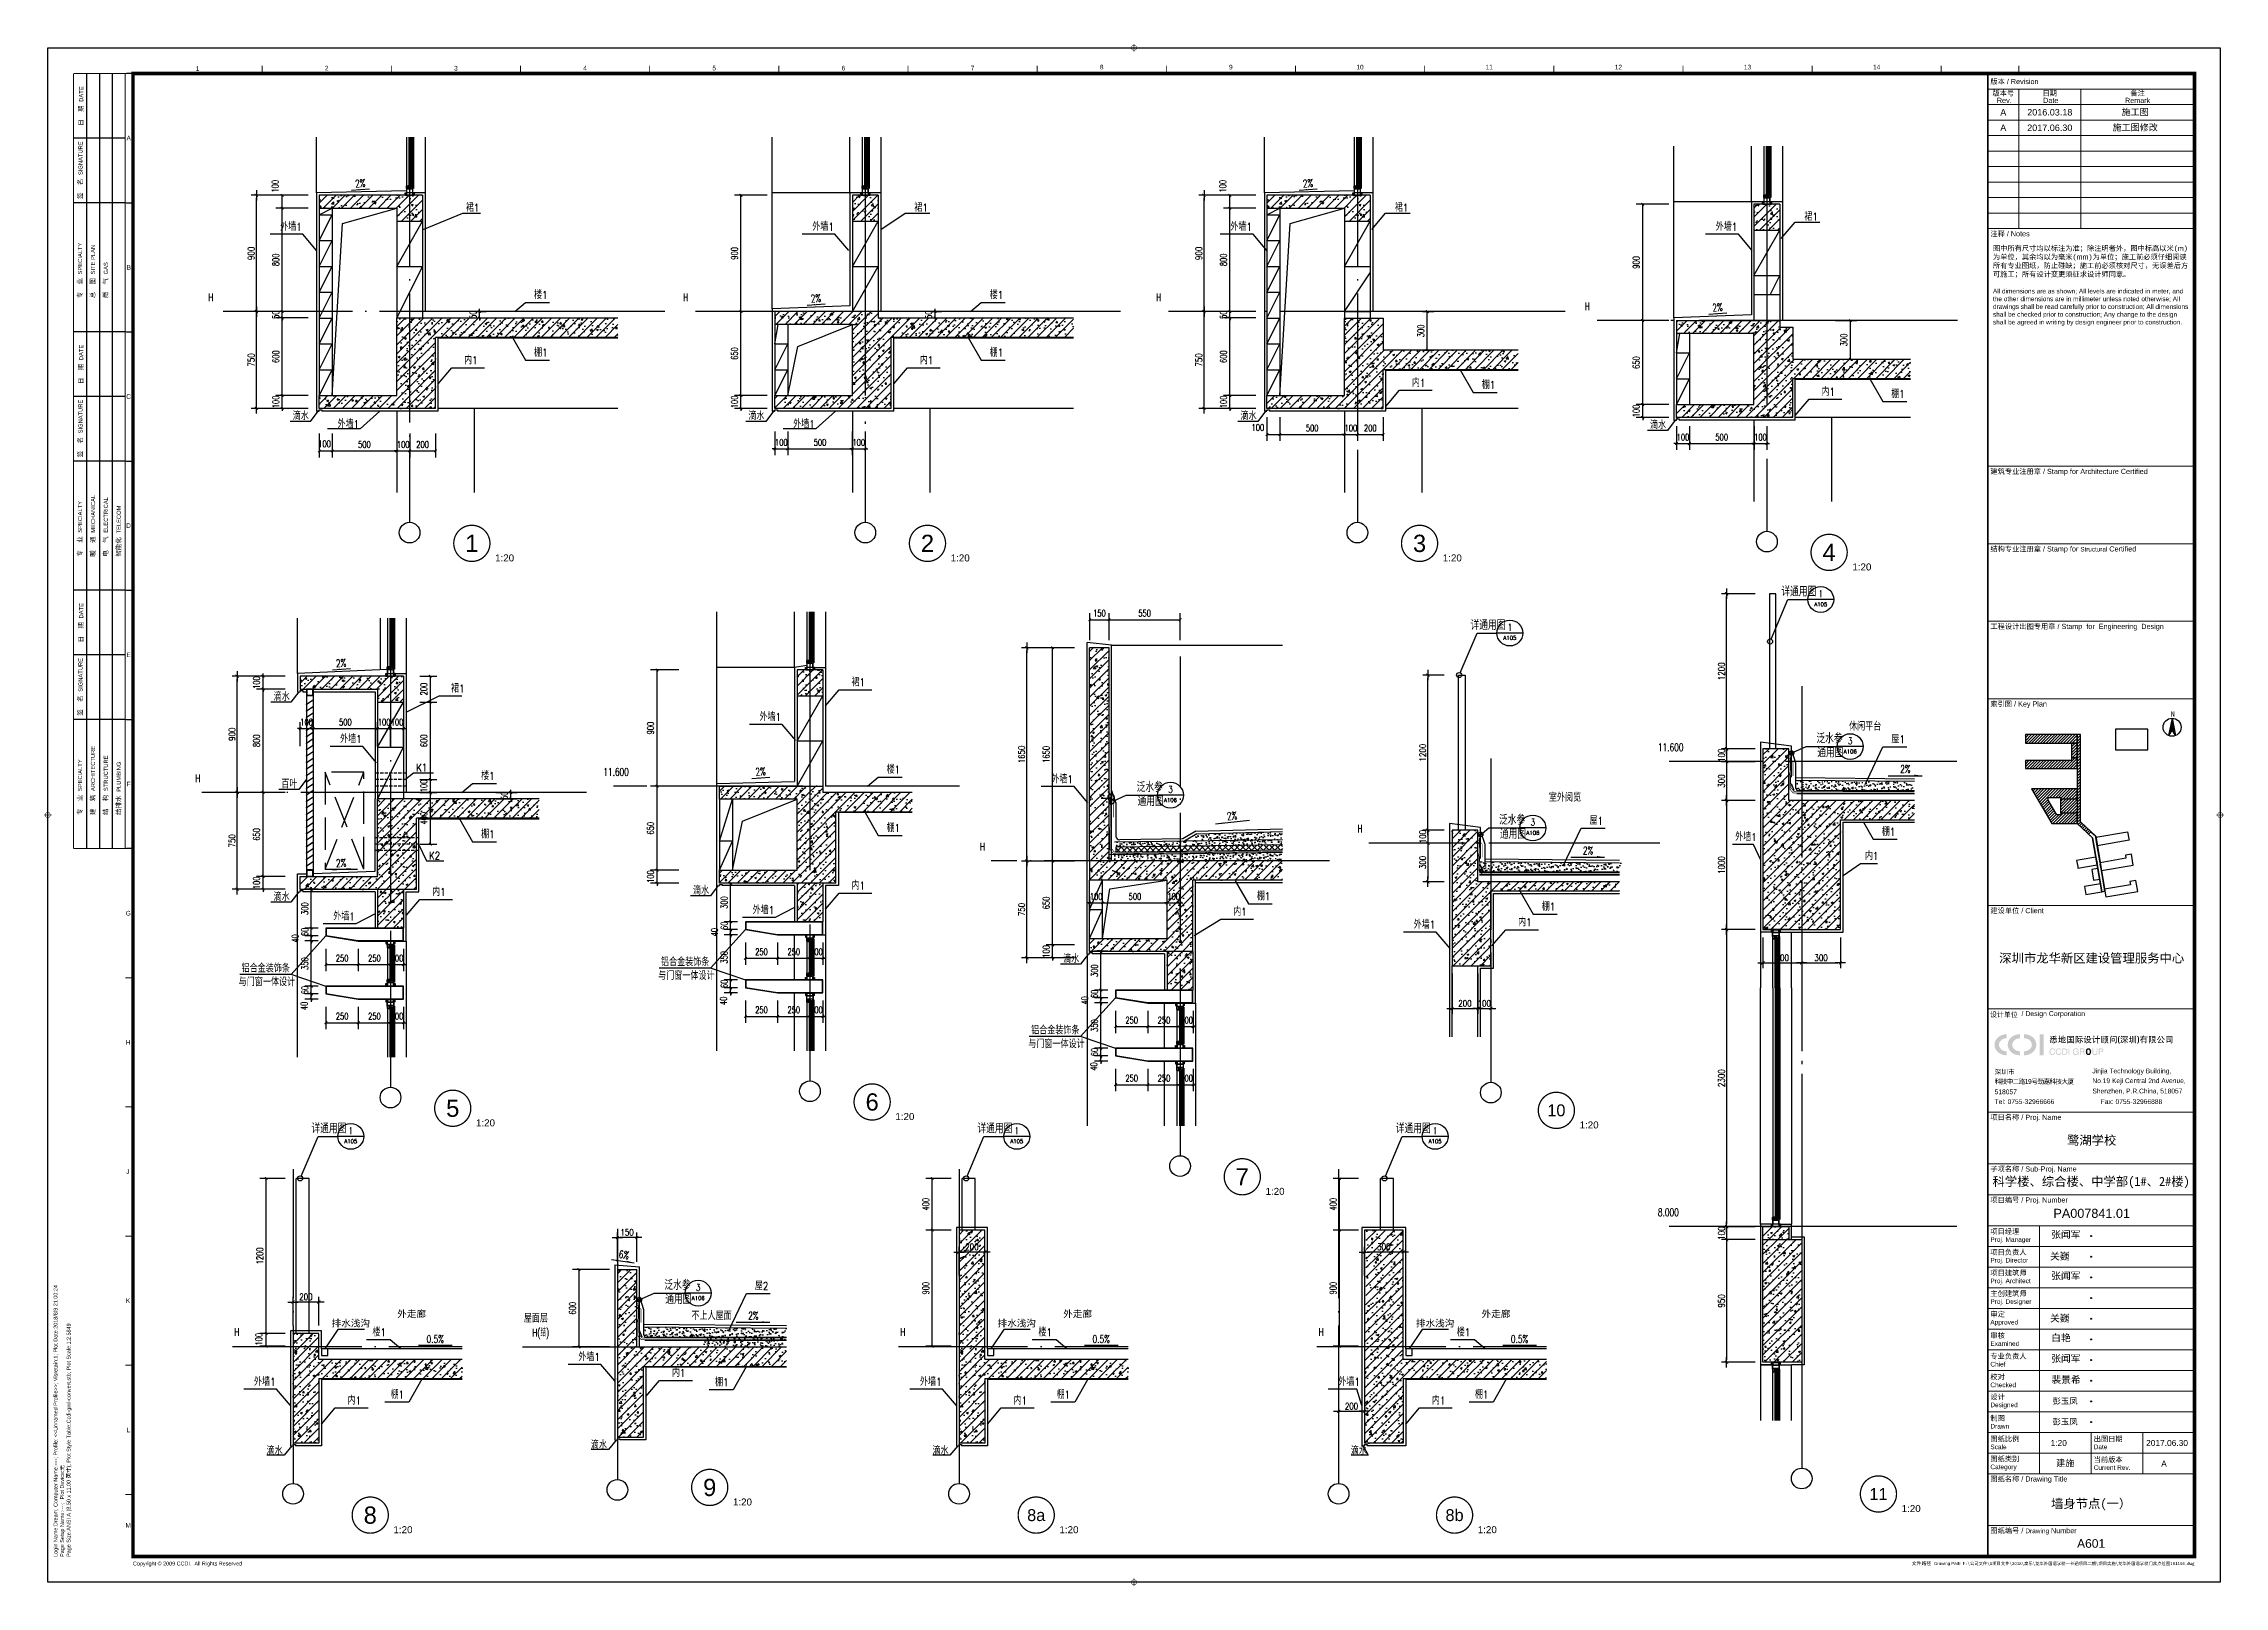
# Model space of a CAD drawing. Extents: x 447078 to 1776277, y 243534 to 519428.
# Drawn here: x 518963 to 535847, y 300907 to 312851 of the extents above; entities that cross this region are included whole.
import ezdxf
from ezdxf.enums import TextEntityAlignment as Align

# ---------------------------------------------------------------- set-up
doc = ezdxf.new("R2010")
doc.units = 0
doc.header["$LTSCALE"] = 1000
doc.header["$MEASUREMENT"] = 0
for name, pattern in [('$2$CCDID0GLB00001', [30, 26.5, -1.5, 0.5, -1.5]), ('DASH', [0.35, 0.25, -0.1]), ('DOTE', [2.42, 2, -0.2, 0.02, -0.2]), ('节点大样$0$DASH', [0.35, 0.25, -0.1])]:
    doc.linetypes.add(name, pattern=pattern)
doc.layers.get('Defpoints').update_dxf_attribs({"color": 2, "lineweight": 15})
for name, color, linetype in [('$0$G-ANNO-TEXT', 33, 'Continuous'), ('$2$G-GRID', 1, '$2$CCDID0GLB00001'), ('A-ELEV', 5, 'Continuous'), ('A-ELEV-OVER', 32, 'Continuous'), ('A-GLAZ-MULL', 252, 'Continuous'), ('A-HATH', 8, 'Continuous'), ('A-HRAL', 104, 'Continuous'), ('A-SURF', 6, 'Continuous'), ('A-WALL', 140, 'Continuous'), ('A-WALL-HATH', 8, 'Continuous'), ('AXIS_TEXT', 7, 'Continuous'), ('COLUMN', 210, 'Continuous'), ('DIM_IDEN', 3, 'Continuous'), ('DIM_SYMB', 3, 'Continuous'), ('DOTE', 10, 'DOTE'), ('G-0-XREF', 2, 'Continuous'), ('G-GRID-DIMS', 123, 'Continuous'), ('PUB_DIM', 3, 'Continuous'), ('PUB_TEXT', 7, 'Continuous'), ('STAIR', 4, 'Continuous'), ('SURFACE', 6, 'Continuous'), ('Visible_line', 135, 'Continuous'), ('WALL', 130, 'Continuous'), ('图框CCDI_B0GA1+0.00$0$G-0-XREF', 2, 'Continuous'), ('图框CCDI_B0GA1+0.00$0$G-ANNO-NOTE', 21, 'Continuous'), ('图框CCDI_B0GA1+0.00$0$G-ANNO-TEXT', 33, 'Continuous'), ('图框CCDI_B0GA1+0.00$0$G-BORD', 3, 'Continuous'), ('图框CCDI_B0GA1+0.00$0$符号', 7, 'Continuous'), ('填充', 8, 'Continuous'), ('节点大样$0$ANNO-TEXT', 33, 'Continuous'), ('节点大样$0$DETL-THIN', 6, 'Continuous'), ('节点大样$0$ELEV-THIN', 252, 'Continuous'), ('节点大样$0$SECT-THIN', 2, 'Continuous')]:
    doc.layers.add(name, color=color, linetype=linetype)
doc.styles.add('$0$CCDI_T_G01', font='')
doc.styles.add('$0$CCDI_T_G03', font='')
doc.styles.add('_TCH_DIM', font='SIMPLEX', dxfattribs={"bigfont": 'GBCBIG'})
doc.styles.add('_TCH_DIM_T3', font='SIMPLEX', dxfattribs={"width": 0.705882, "bigfont": 'GBCBIG'})
doc.styles.add('_TCH_LABEL', font='COMPLEX', dxfattribs={"bigfont": 'GBCBIG'})
doc.styles.add('C-D_T0G_01', font='')
doc.styles.add('CCDI_T_G01', font='')
doc.styles.add('CCDI_T_G02', font='simplex.shx', dxfattribs={"width": 0.8, "bigfont": 'zjdz.shx'})
doc.styles.add('CCDI_T_G02_T3', font='simplex.shx', dxfattribs={"width": 0.8, "bigfont": 'zjdz.shx'})
doc.styles.add('COMPLEX', font='COMPLEX')
doc.styles.get("Standard").update_dxf_attribs({"font": 'simsun.ttc'})
doc.styles.add('图框CCDI_B0GA1+0.00$0$CCDI_T0G_01', font='')
doc.styles.add('图框CCDI_B0GA1+0.00$0$CCDI_T_G01', font='arial.ttf')
doc.styles.add('图框CCDI_B0GA1+0.00$0$Standard', font='txt')
doc.styles.add('节点大样$0$CCDI-TOG-02', font='simplex.shx', dxfattribs={"width": 0.8, "bigfont": 'zjdz.shx'})
doc.styles.get('$0$CCDI_T_G01').set_extended_font_data('Arial')
doc.styles.get('$0$CCDI_T_G03').set_extended_font_data('SimHei')
doc.styles.get('C-D_T0G_01').set_extended_font_data('Arial')
doc.styles.get('CCDI_T_G01').set_extended_font_data('Arial')
doc.styles.get('图框CCDI_B0GA1+0.00$0$CCDI_T0G_01').set_extended_font_data('Arial')
doc.dimstyles.new('_TCH_ARCH&&20', dxfattribs={"dimtxt": 51, "dimasz": 20, "dimexe": 50, "dimexo": 60, "dimgap": 24.5, "dimtad": 1, "dimdec": 0, "dimzin": 0, "dimdsep": 46, "dimtxsty": '_TCH_DIM_T3', "dimblk": 'ARCHTICK', "dimcen": 0.09, "dimclrt": 7, "dimazin": 2, "dimtfac": 1, "dimtdec": 0, "dimtix": 1, "dimtmove": 2, "dimatfit": 3, "dimfxl": 1, "dimtolj": 1, "dimtzin": 0, "dimarcsym": 0})
doc.dimstyles.new('CCDI_DIMN_20$0', dxfattribs={"dimscale": 0.2, "dimtxt": 250, "dimasz": 100, "dimexe": 200, "dimexo": 300, "dimgap": 75, "dimtad": 1, "dimdec": 0, "dimzin": 0, "dimdsep": 46, "dimtxsty": 'CCDI_T_G02', "dimblk": 'TICK-3', "dimcen": 0, "dimclrd": 256, "dimclre": 256, "dimclrt": 7, "dimazin": 0, "dimtfac": 0.5, "dimtdec": 0, "dimtix": 1, "dimtmove": 2, "dimatfit": 0, "dimldrblk": 'TICK-arow', "dimfxl": 200, "dimtvp": 1, "dimtolj": 1, "dimtzin": 0, "dimlwd": -1, "dimlwe": -1, "dimarcsym": 0})
doc.dimstyles.new('CCDI_DIMN_20$0$TCH&&150', dxfattribs={"dimtxt": 50, "dimasz": 20, "dimexe": 40, "dimexo": 60, "dimgap": 15, "dimtad": 1, "dimdec": 0, "dimzin": 0, "dimdsep": 46, "dimtxsty": 'CCDI_T_G02_T3', "dimblk": 'TICK-3', "dimcen": 0, "dimclrd": 256, "dimclre": 256, "dimclrt": 7, "dimazin": 0, "dimtfac": 0.5, "dimtdec": 0, "dimtix": 1, "dimtmove": 2, "dimatfit": 0, "dimldrblk": 'TICK-arow', "dimfxl": 200, "dimtvp": 1, "dimtolj": 1, "dimtzin": 0, "dimlwd": -1, "dimlwe": -1, "dimarcsym": 0})
pattern_1 = [(45, (-310026.59, 188575.845), (-35.355339, 35.355339), []), (50, (-310026.59, 188575.85), (143.452037, -12.550427), [15, -165]), (355, (-310026.59, 188575.85), (-27.750267, 150.438427), [12, -132]), (100.4514, (-310014.64, 188574.8), (115.701876, 137.887908), [12.748038, -140.228422]), (46.1842, (-310026.6, 188615.85), (213.44821, -33.103803), [22.5, -247.5]), (96.6356, (-310008.8, 188613.09), (186.93254, 194.823574), [19.12206, -210.3426]), (351.1842, (-310026.6, 188615.85), (186.93239, 194.82372), [18, -198]), (21, (-310006.59, 188605.85), (119.38141, -80.523778), [15, -165]), (326, (-310006.59, 188605.85), (48.663066, 145.03001), [12, -132]), (71.4514, (-309996.64, 188599.13), (168.044526, 64.5061), [12.748038, -140.228422]), (37.5, (-310026.59, 188575.845), (2.431971, 66.5787708), [0, -130.4, 0, -134, 0, -132.5]), (7.5, (-310026.59, 188575.845), (52.6139075, 78.8823424), [0, -76.4, 0, -127.4, 0, -50.5]), (327.5, (-310071.19, 188575.845), (106.7644872, -4.5109743), [0, -50, 0, -156, 0, -207]), (317.5, (-310091.19, 188575.845), (116.637234, 20.020996), [0, -65, 0, -103.6, 0, -147])]
pattern_2 = [(45, (-765809.07, -307317.066), (-35.355339, 35.355339), []), (50, (-765809.07, -307317.07), (143.452037, -12.550427), [15, -165]), (355, (-765809.07, -307317.07), (-27.750267, 150.438427), [12, -132]), (100.4514, (-765797.12, -307318.11), (115.701876, 137.887908), [12.748038, -140.228422]), (46.1842, (-765809.07, -307277.07), (213.44821, -33.103803), [22.5, -247.5]), (96.6356, (-765791.28, -307279.82), (186.93254, 194.823574), [19.122058, -210.3426]), (351.1842, (-765809.07, -307277.07), (186.93239, 194.82372), [18, -198]), (21, (-765789.07, -307287.07), (119.38141, -80.523778), [15, -165]), (326, (-765789.07, -307287.07), (48.663066, 145.030009), [12, -132]), (71.4514, (-765779.12, -307293.78), (168.044526, 64.5061), [12.748038, -140.228422]), (37.5, (-765809.07, -307317.066), (2.431971, 66.5787708), [0, -130.4, 0, -134, 0, -132.5]), (7.5, (-765809.07, -307317.066), (52.6139075, 78.8823424), [0, -76.4, 0, -127.4, 0, -50.5]), (327.5, (-765853.67, -307317.066), (106.7644872, -4.5109743), [0, -50, 0, -156, 0, -207]), (317.5, (-765873.67, -307317.07), (116.637234, 20.0209965), [0, -65, 0, -103.6, 0, -147])]
pattern_3 = [(45, (-771921.934, -296037.14), (-35.355339, 35.355339), []), (50, (-771921.93, -296037.14), (143.452037, -12.550427), [15, -165]), (355, (-771921.93, -296037.14), (-27.750267, 150.438427), [12, -132]), (100.4514, (-771909.98, -296038.19), (115.701876, 137.887908), [12.748038, -140.228422]), (46.1842, (-771921.93, -295997.14), (213.44821, -33.103803), [22.5, -247.5]), (96.6356, (-771904.15, -295999.9), (186.93254, 194.823574), [19.122058, -210.3426]), (351.1842, (-771921.93, -295997.14), (186.93239, 194.82372), [18, -198]), (21, (-771901.93, -296007.14), (119.38141, -80.523778), [15, -165]), (326, (-771901.93, -296007.14), (48.663066, 145.030009), [12, -132]), (71.4514, (-771891.99, -296013.85), (168.044526, 64.5061), [12.748038, -140.228422]), (37.5, (-771921.934, -296037.14), (2.431971, 66.5787708), [0, -130.4, 0, -134, 0, -132.5]), (7.5, (-771921.934, -296037.14), (52.6139075, 78.8823424), [0, -76.4, 0, -127.4, 0, -50.5]), (327.5, (-771966.534, -296037.14), (106.7644872, -4.5109743), [0, -50, 0, -156, 0, -207]), (317.5, (-771986.53, -296037.14), (116.637234, 20.0209965), [0, -65, 0, -103.6, 0, -147])]
pattern_4 = [(45, (-673535.4147, -273563.4346), (0.7954951288, -0.7954951288), []), (315, (-673535.4147, -273563.4346), (-0.7954951288, -0.7954951288), [])]
pattern_5 = [(45, (-673535.4147, -274013.4346), (0.7954951288, -0.7954951288), []), (315, (-673535.4147, -274013.4346), (-0.7954951288, -0.7954951288), [])]
pattern_6 = [(45, (-673387.4522, -267440.3955), (0.7954951288, -0.7954951288), []), (315, (-673387.4522, -267440.3955), (-0.7954951288, -0.7954951288), [])]
pattern_7 = [(45, (-673535.4147, -271163.4346), (0.7954951288, -0.7954951288), []), (315, (-673535.4147, -271163.4346), (-0.7954951288, -0.7954951288), [])]
pattern_8 = [(45, (-667422.5529, -274043.3578), (0.7954951288, -0.7954951288), []), (315, (-667422.5529, -274043.3578), (-0.7954951288, -0.7954951288), [])]
pattern_9 = [(45, (-667422.5529, -274493.3578), (0.7954951288, -0.7954951288), []), (315, (-667422.5529, -274493.3578), (-0.7954951288, -0.7954951288), [])]
pattern_10 = [(45, (-669859.8646, -267440.3955), (0.7954951288, -0.7954951288), []), (315, (-669859.8646, -267440.3955), (-0.7954951288, -0.7954951288), [])]
pattern_11 = [(45, (-670288.3256, -273514.6727), (0.7954951288, -0.7954951288), []), (315, (-670288.3256, -273514.6727), (-0.7954951288, -0.7954951288), [])]
pattern_12 = [(45, (-670288.3256, -273964.6727), (0.7954951288, -0.7954951288), []), (315, (-670288.3256, -273964.6727), (-0.7954951288, -0.7954951288), [])]
pattern_13 = [(45, (-670288.3256, -271114.6727), (0.7954951288, -0.7954951288), []), (315, (-670288.3256, -271114.6727), (-0.7954951288, -0.7954951288), [])]
pattern_14 = [(45, (-666050.1737, -267440.3955), (0.7954951288, -0.7954951288), []), (315, (-666050.1737, -267440.3955), (-0.7954951288, -0.7954951288), [])]
pattern_15 = [(45, (-662879.2642, -267510.0792), (0.7954951288, -0.7954951288), []), (315, (-662879.2642, -267510.0792), (-0.7954951288, -0.7954951288), [])]
pattern_16 = [(45, (-662809.7657, -276474.5073), (0.7954951288, -0.7954951288), []), (315, (-662809.7657, -276474.5073), (-0.7954951288, -0.7954951288), [])]
pattern_17 = [(45, (1077736.84, 330912.904), (-35.355339, 35.355339), []), (50, (1077736.84, 330912.9), (143.452037, -12.550427), [15, -165]), (355, (1077736.84, 330912.9), (-27.750267, 150.438427), [12, -132]), (100.4514, (1077748.8, 330911.86), (115.701876, 137.88791), [12.748038, -140.228422]), (46.1842, (1077736.84, 330952.9), (213.44821, -33.103803), [22.5, -247.5]), (96.6356, (1077754.63, 330950.15), (186.93254, 194.823574), [19.12206, -210.3426]), (351.1842, (1077736.84, 330952.9), (186.93239, 194.82372), [18, -198]), (21, (1077756.84, 330942.9), (119.38141, -80.523778), [15, -165]), (326, (1077756.84, 330942.9), (48.663066, 145.03001), [12, -132]), (71.4514, (1077766.79, 330936.2), (168.044526, 64.5061), [12.748038, -140.228422]), (37.5, (1077736.84, 330912.904), (2.431971, 66.578771), [0, -130.4, 0, -134, 0, -132.5]), (7.5, (1077736.84, 330912.904), (52.6139075, 78.882342), [0, -76.4, 0, -127.4, 0, -50.5]), (327.5, (1077692.24, 330912.904), (106.764487, -4.5109743), [0, -50, 0, -156, 0, -207]), (317.5, (1077672.24, 330912.9), (116.637234, 20.020996), [0, -65, 0, -103.6, 0, -147])]
pattern_18 = [(45, (-662809.7657, -273124.5073), (0.7954951288, -0.7954951288), []), (315, (-662809.7657, -273124.5073), (-0.7954951288, -0.7954951288), [])]
pattern_19 = [(45, (-662809.7657, -274480.2247), (0.7954951288, -0.7954951288), []), (315, (-662809.7657, -274480.2247), (-0.7954951288, -0.7954951288), [])]

msp = doc.modelspace()

# ---------------------------------------------------------------- texts
at = {"layer": '$0$G-ANNO-TEXT', "style": '$0$CCDI_T_G01'}
for s, p in [('彭玉凤', (534515.5, 302319)), ('彭玉凤', (534515.5, 302159)), ('1:20', (534501.2, 301994.7))]:
    msp.add_text(s, height=46.39, dxfattribs=at).set_placement(p)
at = {"layer": '$0$G-ANNO-TEXT', "attachment_point": 5, "line_spacing_factor": 0.9}
for s, insert, char_height, width, style in [('{\\fSimSun|b0|i0|c134|p2;科学楼、综合楼、中学部(1#、2#楼)}', (534814.8, 304033.2), 70, 1600, '$0$CCDI_T_G01'), ('墙身节点(一）', (534814.8, 301539.2), 70, 1600, '$0$CCDI_T_G03'), ('A601', (534814.8, 301239.2), 66.67, 1066.667, '$0$CCDI_T_G01')]:
    msp.add_mtext(s, dxfattribs=dict(at, insert=insert, char_height=char_height, width=width, style=style))
at = {"layer": 'PUB_TEXT', "style": '_TCH_DIM', "width": 0.705882}
for s, rotation, p in [('2%', 4.32148, (521376.9, 311736.3)), ('2%', 4.32148, (528714.2, 311736.3)), ('2%', 4.32148, (524904.5, 310846.3)), ('2%', 4.32148, (531885.1, 310776.6)), ('2%', 4.32148, (521228.9, 308023.2)), ('2%', 4.32148, (524476, 307182.4)), ('2%', 6.18779, (528127.3, 306838.5)), ('2%', 4.32148, (521228.9, 306475.3)), ('6%', 351.90044, (523412.7, 303450.9))]:
    msp.add_text(s, height=59.5, rotation=rotation, dxfattribs=at).set_placement(p)
for s, p in [('H', (520238.4, 310857.6)), ('H', (523913.8, 310857.6)), ('H', (527575.7, 310857.6)), ('H', (530894.4, 310787.9)), ('11.600', (531461.1, 307373.5)), ('H', (520136.5, 307134.5)), ('11.600', (523296.3, 307183.3)), ('2%', (533337.1, 307204.5)), ('H', (529134.7, 306743.4)), ('H', (526212.5, 306604.2)), ('2%', (530880.2, 306574.5)), ('8.000', (531461.1, 303773.5)), ('H', (520439.2, 302846.7)), ('H(结)', (522745.6, 302841.9)), ('2%', (524418, 302973)), ('H', (525595.2, 302846.7)), ('H', (528834, 302846.7)), ('0.5%', (521928.1, 302792.4)), ('0.5%', (527084, 302792.4)), ('0.5%', (530322.8, 302792.4))]:
    msp.add_text(s, height=59.5, dxfattribs=at).set_placement(p)
at = {"layer": 'PUB_TEXT', "style": 'C-D_T0G_01'}
for s, height, width, p, p2 in [('1', 132.9, 0.995924, (522226.9, 308915.8), (522329.8, 308915.8)), ('2', 132.9, 0.995924, (525754.5, 308915.8), (525857.3, 308915.8)), ('3', 133.7, 0.978638, (529564.8, 308915.4), (529666.5, 308915.4)), ('5', 132.8, 0.996601, (522079, 304542.5), (522181.8, 304542.5)), ('6', 133.7, 0.979292, (525326.6, 304590.8), (525428.3, 304590.8)), ('10', 92.26, 0.979292, (530604.6, 304546.7), (530745, 304546.7)), ('7', 132, 1.013131, (528191.3, 304012.6), (528295.2, 304012.6)), ('9', 133.7, 0.979292, (524069.1, 301606.8), (524170.8, 301606.8)), ('11', 91.18, 0.995924, (533097.7, 301577.3), (533238.8, 301577.3)), ('8', 133.7, 0.979292, (521441, 301392.4), (521542.7, 301392.4)), ('8a', 92.26, 0.979292, (526577.6, 301413.1), (526718, 301413.1)), ('8b', 92.26, 0.979292, (529816.3, 301413.1), (529956.7, 301413.1))]:
    msp.add_text(s, height=height, dxfattribs=dict(at, width=width)).set_placement(p, p2, align=Align.FIT)
at = {"layer": 'PUB_TEXT'}
for s, height, style, p, p2 in [('4', 132.7, 'C-D_T0G_01', (532735, 308846.2), (532838.1, 308846.2)), ('A105', 30.05, '_TCH_LABEL', (532671.6, 308495.2), (532771.8, 308495.2)), ('1', 53.5, '_TCH_LABEL', (532710.2, 308566.2), (532733.2, 308566.2)), ('1', 53.5, '_TCH_LABEL', (530303.3, 308306.2), (530326.2, 308306.2)), ('A105', 30.05, '_TCH_LABEL', (530264.7, 308235.2), (530364.8, 308235.2)), ('3', 52.2, '_TCH_LABEL', (532932.4, 307427.2), (532967.2, 307427.2)), ('A106', 30.05, '_TCH_LABEL', (532899.7, 307356), (532999.8, 307356)), ('A106', 30.05, '_TCH_LABEL', (527636.9, 306979.6), (527737.1, 306979.6)), ('3', 52.2, '_TCH_LABEL', (527669.6, 307050.8), (527704.4, 307050.8)), ('3', 52.2, '_TCH_LABEL', (530475.4, 306797.1), (530510.2, 306797.1)), ('A106', 30.05, '_TCH_LABEL', (530442.8, 306726), (530542.9, 306726)), ('1', 53.5, '_TCH_LABEL', (521330, 304409.5), (521352.9, 304409.5)), ('1', 53.5, '_TCH_LABEL', (526485.9, 304409.5), (526508.9, 304409.5)), ('1', 53.5, '_TCH_LABEL', (529724.7, 304409.5), (529747.6, 304409.5)), ('A105', 30.05, '_TCH_LABEL', (521291.4, 304338.5), (521391.5, 304338.5)), ('A105', 30.05, '_TCH_LABEL', (526447.3, 304338.5), (526547.5, 304338.5)), ('A105', 30.05, '_TCH_LABEL', (529686.1, 304338.5), (529786.2, 304338.5)), ('3', 52.2, '_TCH_LABEL', (524013.3, 303195.6), (524048.1, 303195.6)), ('A106', 30.05, '_TCH_LABEL', (523980.6, 303124.5), (524080.8, 303124.5))]:
    msp.add_text(s, height=height, dxfattribs=dict(at, style=style)).set_placement(p, p2, align=Align.FIT)
for s, height, style, p in [('1:20', 54.12, 'CCDI_T_G01', (522458.4, 308842.2)), ('1:20', 54.12, 'CCDI_T_G01', (525985.9, 308842.2)), ('1:20', 54.12, 'CCDI_T_G01', (529795.6, 308842.2)), ('1:20', 54.12, 'CCDI_T_G01', (532966.5, 308772.5)), ('详通用图', 67.52, '_TCH_DIM', (532416.7, 308572.6)), ('详通用图', 67.52, '_TCH_DIM', (530009.8, 308312.6)), ('泛水参', 67.52, '_TCH_DIM', (532688, 307434.9)), ('通用图', 67.52, '_TCH_DIM', (532694.7, 307325.9)), ('泛水参', 67.52, '_TCH_DIM', (527425.2, 307058.5)), ('通用图', 67.52, '_TCH_DIM', (527431.9, 306949.5)), ('泛水参', 67.52, '_TCH_DIM', (530231.1, 306804.8)), ('通用图', 67.52, '_TCH_DIM', (530237.8, 306695.8)), ('详通用图', 67.52, '_TCH_DIM', (521036.5, 304415.9)), ('1:20', 54.12, 'CCDI_T_G01', (522310.4, 304468.9)), ('1:20', 54.12, 'CCDI_T_G01', (525557.5, 304517.7)), ('详通用图', 67.52, '_TCH_DIM', (526192.5, 304415.9)), ('详通用图', 67.52, '_TCH_DIM', (529431.2, 304415.9)), ('1:20', 54.12, 'CCDI_T_G01', (530854.8, 304452.8)), ('1:20', 54.12, 'CCDI_T_G01', (528423.3, 303938.6)), ('泛水参', 67.52, '_TCH_DIM', (523768.9, 303203.3)), ('通用图', 67.52, '_TCH_DIM', (523775.6, 303094.3)), ('1:20', 54.12, 'CCDI_T_G01', (524299.9, 301533.7)), ('1:20', 54.12, 'CCDI_T_G01', (521671.8, 301319.3)), ('1:20', 54.12, 'CCDI_T_G01', (526827.8, 301319.3)), ('1:20', 54.12, 'CCDI_T_G01', (530066.5, 301319.3)), ('1:20', 54.12, 'CCDI_T_G01', (533348.3, 301482.9))]:
    msp.add_text(s, height=height, dxfattribs=dict(at, style=style)).set_placement(p)
at = {"layer": '节点大样$0$ANNO-TEXT', "style": '节点大样$0$CCDI-TOG-02', "width": 0.8}
for s, p in [('裙1', (522232.2, 311550.4, 0)), ('裙1', (525704.3, 311550.4, 0)), ('裙1', (529424.1, 311550.4, 0)), ('裙1', (532595, 311480.7, 0)), ('外墙1', (520794.3, 311402.7, 0)), ('外墙1', (524914.4, 311402.7, 0)), ('外墙1', (528151.1, 311402.7, 0)), ('外墙1', (531908.6, 311402.7, 0)), ('楼1', (522759.9, 310874.4, 0)), ('楼1', (526287.5, 310874.4, 0)), ('棚1', (522759.9, 310428, 0)), ('棚1', (526287.5, 310428, 0)), ('内1', (522218.7, 310369.6, 0)), ('内1', (525746.3, 310369.6, 0)), ('内1', (529556, 310195, 0)), ('棚1', (530097.2, 310178, 0)), ('内1', (532726.9, 310125.3, 0)), ('棚1', (533268.1, 310108.3, 0)), ('滴水', (520891.5, 309936.9)), ('滴水', (524419.1, 309936.9)), ('滴水', (528228.8, 309936.9)), ('外墙1', (521238.5, 309875.1, 0)), ('外墙1', (524766.1, 309875.1, 0)), ('滴水', (531399.7, 309867.2)), ('滴水', (520743.5, 307763.8)), ('裙1', (522117.2, 307828.1, 0)), ('裙1', (525217.8, 307876.8, 0)), ('外墙1', (524505.6, 307608.3, 0)), ('外墙1', (521258.5, 307437, 0)), ('休闲平台', (532940.8, 307533.3)), ('屋1', (533268.3, 307434.4, 0)), ('百叶', (520803.5, 307087.8)), ('K1', (521848, 307215.3)), ('楼1', (522350.1, 307151.3, 0)), ('楼1', (525489.8, 307200.1, 0)), ('外墙1', (526765.2, 307126.3, 0)), ('室外阅览', (530617.1, 306983.9)), ('棚1', (525489.8, 306748.7, 0)), ('屋1', (530931.5, 306804.3, 0)), ('棚1', (533193.8, 306718.8, 0)), ('棚1', (522350.1, 306699.9, 0)), ('外墙1', (532058.9, 306678.1, 0)), ('K2', (521948, 306533.9)), ('内1', (533063.9, 306531.9, 0)), ('滴水', (520743.5, 306213.8)), ('内1', (521970.7, 306253.9, 0)), ('滴水', (523990.6, 306262.6)), ('内1', (525217.8, 306302.6, 0)), ('棚1', (528355.5, 306220, 0)), ('外墙1', (521205.5, 306063.7, 0)), ('外墙1', (524452.6, 306112.5, 0)), ('内1', (528172.7, 306100.1, 0)), ('棚1', (530561.4, 306138.8, 0)), ('外墙1', (529570, 306000, 0)), ('内1', (530378.5, 306018.8, 0)), ('铝合金装饰条', (523742.5, 305709.8)), ('滴水', (526856.4, 305733.9)), ('与门窗一体设计', (520473.3, 305555)), ('铝合金装饰条', (520495.4, 305661)), ('与门窗一体设计', (523720.4, 305603.7)), ('与门窗一体设计', (526586.2, 305075.1)), ('铝合金装饰条', (526608.3, 305181.1)), ('屋2', (524469.3, 303202.9, 0)), ('楼1', (521508.6, 302843.5, 0)), ('屋面层', (522680.7, 302951.1)), ('不上人屋面', (523977.9, 302971.1)), ('楼1', (526664.6, 302843.5, 0)), ('楼1', (529903.3, 302843.5, 0)), ('外墙1', (523102.9, 302652.5, 0)), ('内1', (523827.3, 302530.2, 0)), ('外墙1', (520591.8, 302460.7, 0)), ('棚1', (521649.3, 302362.1, 0)), ('棚1', (524161.4, 302457.3, 0)), ('外墙1', (525747.8, 302460.7, 0)), ('棚1', (526805.3, 302362.1, 0)), ('外墙1', (528986.5, 302460.7, 0)), ('棚1', (530044.1, 302362.1, 0)), ('内1', (521316.1, 302316.2, 0)), ('内1', (526472.1, 302316.2, 0)), ('内1', (529710.9, 302316.2, 0)), ('滴水', (520688.9, 301926)), ('滴水', (523200.1, 301971.2)), ('滴水', (525844.9, 301926)), ('滴水', (529083.7, 301926))]:
    msp.add_text(s, height=60, dxfattribs=at).set_placement(p)
at = {"layer": '节点大样$0$ANNO-TEXT'}
for s, p in [('排水浅沟', (521192.5, 302918.1)), ('外走廊', (521700.9, 302990.4)), ('排水浅沟', (526348.5, 302918.1)), ('外走廊', (526856.9, 302990.4)), ('排水浅沟', (529587.3, 302918.1)), ('外走廊', (530095.6, 302990.4))]:
    msp.add_text(s, height=53.16, dxfattribs=at).set_placement(p)

# ---------------------------------------------------------------- blocks, each defined once
blk = doc.blocks.new('_AXISO')
blk.add_circle((0, 0), 0.5)
at = {"layer": 'AXIS_TEXT', "style": 'COMPLEX', "width": 1.041667}
blk.add_attdef('A', text='', height=0.56, dxfattribs=at).set_placement((-0.25, -0.28), (0.25, -0.28), align=Align.FIT)
blk = doc.blocks.new('TICK-3')
blk.add_line((2, 0), (-2, 0))
at = {"const_width": 0.3}
blk.add_lwpolyline([(0.6, 0.6), (-0.6, -0.6)], dxfattribs=at)
blk = doc.blocks.new('*D3675')
at = {"layer": 'Defpoints', "color": 0}
for p in [(529680, 306662), (529867, 306762), (529867, 306662)]:
    blk.add_point(p, dxfattribs=at)
at = {"layer": 'PUB_DIM'}
for p, q in [((529680, 306782), (529680, 306802)), ((529807, 306762), (529640, 306762)), ((529807, 306662), (529640, 306662)), ((529680, 306762), (529680, 306662)), ((529680, 306642), (529680, 306622))]:
    blk.add_line(p, q, dxfattribs=at)
at = {"layer": 'PUB_DIM', "xscale": 20, "yscale": 20, "zscale": 20}
for p, rotation in [((529680, 306762), 270), ((529680, 306662), 90)]:
    blk.add_blockref('TICK-3', p, dxfattribs=dict(at, rotation=rotation))
at = {"layer": 'PUB_DIM', "color": 7, "insert": (529640, 306712), "char_height": 50, "attachment_point": 5, "rotation": 90, "style": 'CCDI_T_G02'}
blk.add_mtext('\\A1;100', dxfattribs=at)
blk = doc.blocks.new('TICK-arow')
blk.add_line((-1, 0), (0, 0))
blk.add_lwpolyline([(0, 0, 0, 1, 0), (-3, 0, 0, 0, 0)], format="xyseb")
blk = doc.blocks.new('*D3586')
at = {"layer": 'Defpoints', "color": 0}
for p in [(529867, 306662), (529680, 306362), (529867, 306362)]:
    blk.add_point(p, dxfattribs=at)
at = {"layer": 'PUB_DIM'}
for p, q in [((529807, 306662), (529640, 306662)), ((529680, 306642), (529680, 306382)), ((529807, 306362), (529640, 306362))]:
    blk.add_line(p, q, dxfattribs=at)
at = {"layer": 'PUB_DIM', "xscale": 20, "yscale": 20, "zscale": 20}
for p, rotation in [((529680, 306662), 90), ((529680, 306362), 270)]:
    blk.add_blockref('TICK-3', p, dxfattribs=dict(at, rotation=rotation))
at = {"layer": 'PUB_DIM', "color": 7, "insert": (529640, 306512), "char_height": 50, "attachment_point": 5, "rotation": 90, "style": 'CCDI_T_G02'}
blk.add_mtext('\\A1;300', dxfattribs=at)
blk = doc.blocks.new('*D3587')
at = {"layer": 'Defpoints', "color": 0}
for p in [(529680, 307962), (529867, 307962), (529867, 306762)]:
    blk.add_point(p, dxfattribs=at)
at = {"layer": 'PUB_DIM'}
for p, q in [((529807, 307962), (529640, 307962)), ((529680, 306782), (529680, 307942)), ((529807, 306762), (529640, 306762))]:
    blk.add_line(p, q, dxfattribs=at)
at = {"layer": 'PUB_DIM', "xscale": 20, "yscale": 20, "zscale": 20}
for p, rotation in [((529680, 307962), 90), ((529680, 306762), 270)]:
    blk.add_blockref('TICK-3', p, dxfattribs=dict(at, rotation=rotation))
at = {"layer": 'PUB_DIM', "color": 7, "insert": (529640, 307362), "char_height": 50, "attachment_point": 5, "rotation": 90, "style": 'CCDI_T_G02'}
blk.add_mtext('\\A1;1200', dxfattribs=at)
blk = doc.blocks.new('*D3588')
at = {"layer": 'Defpoints', "color": 0}
for p in [(532274, 307292), (531993, 306992), (532214, 306992)]:
    blk.add_point(p, dxfattribs=at)
at = {"layer": 'PUB_DIM'}
for p, q in [((532214, 307292), (531953, 307292)), ((531993, 307272), (531993, 307012)), ((532154, 306992), (531953, 306992))]:
    blk.add_line(p, q, dxfattribs=at)
at = {"layer": 'PUB_DIM', "xscale": 20, "yscale": 20, "zscale": 20}
for p, rotation in [((531993, 307292), 90), ((531993, 306992), 270)]:
    blk.add_blockref('TICK-3', p, dxfattribs=dict(at, rotation=rotation))
at = {"layer": 'PUB_DIM', "color": 7, "insert": (531953, 307142), "char_height": 50, "attachment_point": 5, "rotation": 90, "style": 'CCDI_T_G02'}
blk.add_mtext('\\A1;300', dxfattribs=at)
blk = doc.blocks.new('*D3589')
at = {"layer": 'Defpoints', "color": 0}
for p in [(532274, 306992), (531993, 305992), (532274, 305992)]:
    blk.add_point(p, dxfattribs=at)
at = {"layer": 'PUB_DIM'}
for p, q in [((532214, 306992), (531953, 306992)), ((531993, 306972), (531993, 306012)), ((532214, 305992), (531953, 305992))]:
    blk.add_line(p, q, dxfattribs=at)
at = {"layer": 'PUB_DIM', "xscale": 20, "yscale": 20, "zscale": 20}
for p, rotation in [((531993, 306992), 90), ((531993, 305992), 270)]:
    blk.add_blockref('TICK-3', p, dxfattribs=dict(at, rotation=rotation))
at = {"layer": 'PUB_DIM', "color": 7, "insert": (531953, 306492), "char_height": 50, "attachment_point": 5, "rotation": 90, "style": 'CCDI_T_G02'}
blk.add_mtext('\\A1;1000', dxfattribs=at)
blk = doc.blocks.new('*D3590')
at = {"layer": 'Defpoints', "color": 0}
for p in [(531993, 308592), (532274, 308592), (532274, 307392)]:
    blk.add_point(p, dxfattribs=at)
at = {"layer": 'PUB_DIM'}
for p, q in [((532214, 308592), (531953, 308592)), ((531993, 307412), (531993, 308572)), ((532214, 307392), (531953, 307392))]:
    blk.add_line(p, q, dxfattribs=at)
at = {"layer": 'PUB_DIM', "xscale": 20, "yscale": 20, "zscale": 20}
for p, rotation in [((531993, 308592), 90), ((531993, 307392), 270)]:
    blk.add_blockref('TICK-3', p, dxfattribs=dict(at, rotation=rotation))
at = {"layer": 'PUB_DIM', "color": 7, "insert": (531953, 307992), "char_height": 50, "attachment_point": 5, "rotation": 90, "style": 'CCDI_T_G02'}
blk.add_mtext('\\A1;1200', dxfattribs=at)
blk = doc.blocks.new('*D3591')
at = {"layer": 'Defpoints', "color": 0}
for p in [(532274, 305992), (532574, 305992), (532574, 305734)]:
    blk.add_point(p, dxfattribs=at)
at = {"layer": 'PUB_DIM'}
for p, q in [((532274, 305932), (532274, 305694)), ((532574, 305932), (532574, 305694)), ((532294, 305734), (532554, 305734))]:
    blk.add_line(p, q, dxfattribs=at)
at = {"layer": 'PUB_DIM', "xscale": 20, "yscale": 20, "zscale": 20, "rotation": 180}
blk.add_blockref('TICK-3', (532274, 305734), dxfattribs=at)
at = {"layer": 'PUB_DIM', "xscale": 20, "yscale": 20, "zscale": 20}
blk.add_blockref('TICK-3', (532574, 305734), dxfattribs=at)
at = {"layer": 'PUB_DIM', "color": 7, "insert": (532424, 305774), "char_height": 50, "attachment_point": 5, "style": 'CCDI_T_G02'}
blk.add_mtext('\\A1;300', dxfattribs=at)
blk = doc.blocks.new('*D3676')
at = {"layer": 'Defpoints', "color": 0}
for p in [(532574, 305992), (532874, 305992), (532874, 305734)]:
    blk.add_point(p, dxfattribs=at)
at = {"layer": 'PUB_DIM'}
for p, q in [((532574, 305932), (532574, 305694)), ((532874, 305932), (532874, 305694)), ((532594, 305734), (532854, 305734))]:
    blk.add_line(p, q, dxfattribs=at)
at = {"layer": 'PUB_DIM', "xscale": 20, "yscale": 20, "zscale": 20, "rotation": 180}
blk.add_blockref('TICK-3', (532574, 305734), dxfattribs=at)
at = {"layer": 'PUB_DIM', "xscale": 20, "yscale": 20, "zscale": 20}
blk.add_blockref('TICK-3', (532874, 305734), dxfattribs=at)
at = {"layer": 'PUB_DIM', "color": 7, "insert": (532724, 305774), "char_height": 50, "attachment_point": 5, "style": 'CCDI_T_G02'}
blk.add_mtext('\\A1;300', dxfattribs=at)
blk = doc.blocks.new('*D3592')
at = {"layer": 'Defpoints', "color": 0}
for p in [(529867, 305712), (530067, 305712), (530067, 305381)]:
    blk.add_point(p, dxfattribs=at)
at = {"layer": 'PUB_DIM'}
for p, q in [((529867, 305652), (529867, 305341)), ((530067, 305652), (530067, 305341)), ((529887, 305381), (530047, 305381))]:
    blk.add_line(p, q, dxfattribs=at)
at = {"layer": 'PUB_DIM', "xscale": 20, "yscale": 20, "zscale": 20, "rotation": 180}
blk.add_blockref('TICK-3', (529867, 305381), dxfattribs=at)
at = {"layer": 'PUB_DIM', "xscale": 20, "yscale": 20, "zscale": 20}
blk.add_blockref('TICK-3', (530067, 305381), dxfattribs=at)
at = {"layer": 'PUB_DIM', "color": 7, "insert": (529967, 305421), "char_height": 50, "attachment_point": 5, "style": 'CCDI_T_G02'}
blk.add_mtext('\\A1;200', dxfattribs=at)
blk = doc.blocks.new('*D3593')
at = {"layer": 'Defpoints', "color": 0}
for p in [(530067, 305712), (530167, 305712), (530167, 305381)]:
    blk.add_point(p, dxfattribs=at)
at = {"layer": 'PUB_DIM'}
for p, q in [((530067, 305652), (530067, 305341)), ((530167, 305652), (530167, 305341)), ((530047, 305381), (530027, 305381)), ((530067, 305381), (530167, 305381)), ((530187, 305381), (530207, 305381))]:
    blk.add_line(p, q, dxfattribs=at)
at = {"layer": 'PUB_DIM', "xscale": 20, "yscale": 20, "zscale": 20}
blk.add_blockref('TICK-3', (530067, 305381), dxfattribs=at)
at = {"layer": 'PUB_DIM', "xscale": 20, "yscale": 20, "zscale": 20, "rotation": 180}
blk.add_blockref('TICK-3', (530167, 305381), dxfattribs=at)
at = {"layer": 'PUB_DIM', "color": 7, "insert": (530117, 305421), "char_height": 50, "attachment_point": 5, "style": 'CCDI_T_G02'}
blk.add_mtext('\\A1;100', dxfattribs=at)
blk = doc.blocks.new('图框CCDI_B0GA1+0.00$0$A$C52F44C65')
at = {"layer": '图框CCDI_B0GA1+0.00$0$G-ANNO-NOTE', "color": 8}
for points in [[(-5267, -1389), (-6417, -1389), (-6417, -1389), (-6417, -1389), (-6546, -1389), (-6546, -1659), (-6546, -1722), (-4760, -1722), (-4760, -1719), (-4540, -1719), (-4540, -1389), (-5267, -1389), (-5267, -1389)], [(-4417, -1389), (-4540, -1389), (-4540, -2696), (-4543, -2696), (-4543, -3490), (-4540, -3490), (-4540, -4825), (-3946, -5379), (-3819, -6134), (-3812, -6133), (-3772, -6372), (-3775, -6373), (-3765, -6435), (-3768, -6435), (-3745, -6569), (-3739, -6568), (-3587, -7469), (-3469, -7449), (-3472, -7430), (-3469, -7430), (-3479, -7367), (-3476, -7367), (-3598, -6646), (-3604, -6647), (-3644, -6408), (-3641, -6408), (-3652, -6346), (-3649, -6345), (-3760, -5687), (-3763, -5687), (-3774, -5625), (-3777, -5625), (-3822, -5358), (-3816, -5357), (-3821, -5323), (-4417, -4768)], [(-4540, -2293), (-4760, -2293), (-4760, -2390), (-6546, -2390), (-6546, -2453), (-6546, -2696), (-6417, -2696), (-6417, -2696), (-6417, -2696), (-4543, -2696), (-4543, -2696), (-4540, -2696)], [(-4760, -2293), (-4540, -2293), (-4540, -1719), (-4760, -1719)], [(-4540, -3490), (-6307, -3490), (-5520, -4825), (-4675, -4825), (-4540, -4825), (-4540, -4554), (-4540, -4435), (-5176, -4435), (-5176, -4491), (-5176, -4491), (-5176, -4491), (-5329, -4491), (-5663, -3924), (-5669, -3924), (-5669, -3820), (-5469, -3820), (-5469, -3824), (-5176, -3824), (-5176, -3824), (-5176, -3824), (-5176, -3880), (-4540, -3880), (-4540, -3761), (-4540, -3761)], [(-5176, -3880), (-4939, -3880), (-4939, -3880), (-4540, -3880), (-4540, -4435), (-4939, -4435), (-4939, -4435), (-5176, -4435)], [(-3774, -5625), (-3777, -5625), (-3822, -5358), (-2586, -5149), (-2540, -5417), (-2540, -5417), (-2530, -5479), (-3763, -5687)], [(-3812, -6133), (-3818, -6134), (-3818, -6134), (-4427, -6237), (-4561, -6260), (-4520, -6499), (-4510, -6561), (-3768, -6435), (-3768, -6435), (-3765, -6435), (-3775, -6373), (-3772, -6372)], [(-3739, -6568), (-3745, -6569), (-3744, -6572), (-3971, -6610), (-3902, -7022), (-3669, -6983)], [(-2368, -6438), (-2440, -6010), (-2673, -6049), (-2652, -6177), (-3649, -6345), (-3649, -6345), (-3652, -6346), (-3641, -6408), (-3644, -6408), (-3604, -6647), (-3598, -6646)], [(-3637, -7169), (-3870, -7209), (-3870, -7209), (-4259, -7272), (-4208, -7574), (-3587, -7469)], [(-2268, -7032), (-2501, -7071), (-2479, -7198), (-3479, -7367), (-3469, -7430), (-3472, -7430), (-3469, -7449), (-3469, -7449), (-3469, -7449), (-3431, -7669), (-2195, -7460)]]:
    blk.add_lwpolyline(points, close=True, dxfattribs=at)
at = {"layer": '图框CCDI_B0GA1+0.00$0$G-ANNO-NOTE', "color": 8, "elevation": 63}
blk.add_lwpolyline([(-3054, -1178), (-3054, -1981), (-1801, -1981), (-1801, -1222), (-1801, -1222), (-1801, -1222), (-1801, -1222), (-1801, -1178)], close=True, dxfattribs=at)
at = {"layer": '图框CCDI_B0GA1+0.00$0$G-ANNO-NOTE', "color": 8}
blk.add_lwpolyline([(-4098, -5238), (-4012, -5145), (-3821, -5323), (-3466, -7429), (-3472, -7430), (-3469, -7449), (-3587, -7469), (-3946, -5379), (-4098, -5238)], dxfattribs=at)
blk = doc.blocks.new('图框CCDI_B0GA1+0.00$0$MidPoitent')
at = {"const_width": 0.18}
for points in [[(-1.5, 0), (1.5, 0)], [(0, -1.5), (0, 1.5)]]:
    blk.add_lwpolyline(points, dxfattribs=at)
blk.add_lwpolyline([(0, -1, 1), (0, 1, 1), (0, -1, 1)], format="xyb", dxfattribs=at)
blk = doc.blocks.new('图框CCDI_B0GA1+0.00$0$block31')
at = {"layer": '图框CCDI_B0GA1+0.00$0$G-ANNO-TEXT'}
h = blk.add_hatch(color=256, dxfattribs=at)
h.paths.add_polyline_path([(5.3, 27.92), (5.86, 28.27), (6.51, 28.49), (6.86, 28.55), (7.23, 28.57), (7.31, 28.57), (7.31, 28.61), (7.31, 28.81), (7.31, 29.13), (7.31, 29.5), (7.31, 29.83), (7.31, 30.06), (7.31, 30.12), (7.31, 30.13), (7.3, 30.13), (7.23, 30.13), (7.17, 30.13), (6.87, 30.12), (6.3, 30.05), (5.75, 29.91), (5.22, 29.73), (4.74, 29.49), (4.29, 29.2), (3.88, 28.87), (3.53, 28.5), (3.22, 28.09), (2.97, 27.65), (2.78, 27.18), (2.66, 26.68), (2.61, 26.17), (2.63, 25.65), (2.73, 25.15), (2.89, 24.67), (3.11, 24.22), (3.4, 23.8), (3.73, 23.41), (4.12, 23.06), (4.55, 22.75), (5.03, 22.49), (5.53, 22.29), (6.07, 22.13), (6.64, 22.04), (7.23, 22), (7.31, 22), (7.31, 22.04), (7.31, 22.25), (7.31, 22.57), (7.31, 22.93), (7.31, 23.26), (7.31, 23.5), (7.31, 23.55), (7.31, 23.56), (7.3, 23.56), (7.27, 23.56), (7.23, 23.56), (7.23, 23.56), (7.19, 23.56), (7.01, 23.57), (6.65, 23.61), (5.98, 23.81), (5.4, 24.14), (4.93, 24.57), (4.74, 24.82), (4.58, 25.09), (4.47, 25.38), (4.39, 25.69), (4.36, 26), (4.37, 26.32), (4.43, 26.63), (4.53, 26.93), (4.67, 27.21), (4.85, 27.47)])
h.paths.add_polyline_path([(9.6, 25.38), (9.52, 25.69), (9.49, 26), (9.5, 26.32), (9.56, 26.63), (9.66, 26.93), (9.8, 27.21), (9.98, 27.47), (10.43, 27.92), (10.99, 28.27), (11.64, 28.49), (11.99, 28.55), (12.35, 28.57), (12.43, 28.57), (12.44, 28.61), (12.44, 28.81), (12.44, 29.13), (12.44, 29.5), (12.44, 29.83), (12.44, 30.06), (12.44, 30.12), (12.44, 30.13), (12.43, 30.13), (12.35, 30.13), (12.29, 30.13), (12, 30.12), (11.42, 30.05), (10.87, 29.91), (10.35, 29.73), (9.86, 29.49), (9.42, 29.2), (9.01, 28.87), (8.65, 28.5), (8.35, 28.09), (8.1, 27.65), (7.91, 27.18), (7.79, 26.68), (7.74, 26.17), (7.76, 25.65), (7.85, 25.15), (8.01, 24.67), (8.24, 24.22), (8.52, 23.8), (8.86, 23.41), (9.25, 23.06), (9.68, 22.75), (10.15, 22.49), (10.66, 22.29), (11.2, 22.13), (11.76, 22.04), (12.35, 22), (12.43, 22), (12.44, 22.04), (12.44, 22.25), (12.44, 22.57), (12.44, 22.93), (12.44, 23.26), (12.44, 23.5), (12.44, 23.55), (12.44, 23.56), (12.43, 23.56), (12.39, 23.56), (12.36, 23.56), (12.35, 23.56), (12.32, 23.56), (12.13, 23.57), (11.77, 23.61), (11.11, 23.81), (10.53, 24.14), (10.06, 24.57), (9.87, 24.82), (9.71, 25.09)])
h.paths.add_polyline_path([(18.42, 24.49), (18.61, 24.96), (18.73, 25.45), (18.79, 25.96), (18.76, 26.48), (18.67, 26.98), (18.51, 27.46), (18.28, 27.91), (18, 28.34), (17.66, 28.72), (17.27, 29.07), (16.84, 29.38), (16.37, 29.64), (15.86, 29.85), (15.32, 30), (14.76, 30.1), (14.17, 30.13), (14.09, 30.13), (14.08, 30.09), (14.08, 29.89), (14.08, 29.57), (14.08, 29.2), (14.08, 28.87), (14.08, 28.64), (14.08, 28.58), (14.08, 28.57), (14.09, 28.57), (14.13, 28.57), (14.16, 28.57), (14.17, 28.57), (14.2, 28.57), (14.39, 28.56), (14.74, 28.52), (15.41, 28.32), (15.99, 28), (16.46, 27.56), (16.65, 27.31), (16.81, 27.04), (16.92, 26.75), (17, 26.45), (17.03, 26.13), (17.02, 25.81), (16.96, 25.5), (16.86, 25.21), (16.72, 24.93), (16.54, 24.67), (16.09, 24.21), (15.53, 23.87), (14.88, 23.64), (14.53, 23.58), (14.17, 23.56), (14.09, 23.56), (14.08, 23.52), (14.08, 23.32), (14.08, 23), (14.08, 22.64), (14.08, 22.3), (14.08, 22.07), (14.08, 22.01), (14.08, 22), (14.09, 22), (14.17, 22), (14.23, 22), (14.52, 22.01), (15.1, 22.09), (15.65, 22.22), (16.17, 22.4), (16.66, 22.64), (17.1, 22.93), (17.51, 23.26), (17.87, 23.64), (18.17, 24.05)])
h.paths.add_polyline_path([(21.63, 30.13), (20.06, 30.13), (20.06, 22), (21.63, 22)])
h = blk.add_hatch(color=256, dxfattribs=at)
h.paths.add_polyline_path([(26.41, 29.58), (26.36, 29.56), (26.22, 29.53), (26.06, 29.5), (25.86, 29.47), (25.64, 29.44), (25.38, 29.42), (25.28, 29.41), (25.06, 29.39), (24.85, 29.38), (24.66, 29.36), (24.48, 29.36), (24.31, 29.35), (26.55, 29.32), (26.5, 29.39)])
h.paths.add_polyline_path([(24.15, 29.35), (24.18, 29.3), (24.25, 29.11), (24.26, 29.11), (24.35, 29.12), (24.49, 29.13), (24.69, 29.15), (24.95, 29.17), (25.27, 29.19), (25.52, 29.21), (26.02, 29.25), (26.14, 29.26), (26.32, 29.27), (26.57, 29.27), (26.55, 29.32), (24.31, 29.35)])
h.paths.add_polyline_path([(26.57, 29.27), (26.32, 29.27), (26.51, 29.26)], flags=17)
h.paths.add_polyline_path([(25.52, 29.21), (25.27, 29.19), (25.27, 28.66), (24.81, 28.66), (25.52, 28.66)])
h.paths.add_polyline_path([(26.01, 29.11), (25.97, 29.01), (25.9, 28.83), (25.81, 28.66), (25.52, 28.66), (26.07, 28.66), (26.07, 28.67), (26.19, 28.86), (26.3, 28.96), (26.34, 29), (26.26, 29.03), (26.21, 29.04)])
h.paths.add_polyline_path([(24.76, 29.07), (24.52, 28.96), (24.58, 28.87), (24.69, 28.7), (24.94, 28.8), (24.89, 28.88)])
h.paths.add_polyline_path([(24.04, 28.69), (24.04, 28.42), (24.18, 28.43), (24.35, 28.44), (24.55, 28.45), (24.75, 28.45), (24.96, 28.45), (25.76, 28.45), (25.84, 28.45), (26.07, 28.66), (25.52, 28.66), (24.81, 28.66), (24.8, 28.66), (24.59, 28.66), (24.39, 28.67), (24.21, 28.68)])
h.paths.add_polyline_path([(26.79, 28.69), (26.64, 28.68), (26.45, 28.67), (26.26, 28.66), (26.07, 28.66), (25.84, 28.45), (26.04, 28.45), (26.24, 28.45), (26.43, 28.44), (26.62, 28.43), (26.79, 28.42)])
h.paths.add_polyline_path([(25.76, 28.45), (24.96, 28.45), (25.57, 28.45), (25.6, 28.41), (25.71, 28.22), (25.83, 28.08), (25.95, 27.97), (25.97, 27.96), (26.09, 27.89), (26.25, 27.83), (26.45, 27.77), (26.69, 27.71), (26.69, 27.71), (26.75, 27.88), (26.86, 28.05), (26.73, 28.05), (26.52, 28.07), (26.34, 28.1), (26.19, 28.15), (26.06, 28.21), (25.91, 28.31)])
h.paths.add_polyline_path([(24.96, 28.45), (24.91, 28.39), (24.78, 28.28), (24.64, 28.18), (24.47, 28.09), (24.3, 28.01), (24.11, 27.93), (23.9, 27.87), (24.01, 27.78), (24.11, 27.62), (24.19, 27.66), (24.38, 27.75), (24.56, 27.85), (24.72, 27.96), (24.86, 28.07), (25, 28.19), (25.11, 28.32), (25.21, 28.45), (25.27, 28.45), (25.52, 28.45), (25.57, 28.45)])
h.paths.add_polyline_path([(25.52, 28.45), (25.27, 28.45), (25.27, 28.28), (25.27, 28.21), (25.27, 28.02), (25.25, 27.81), (25.54, 27.81), (25.53, 27.91), (25.52, 28.1), (25.52, 28.28)], flags=16)
h.paths.add_polyline_path([(25.5, 27.73), (25.27, 27.58), (25.31, 27.53), (25.42, 27.39), (25.53, 27.21), (25.79, 27.39), (25.74, 27.44), (25.61, 27.59)])
h.paths.add_polyline_path([(24.73, 27.66), (24.75, 27.53), (24.76, 27.31), (24.76, 26.99), (24.76, 26.92), (24.81, 26.76), (24.85, 26.74), (25.05, 26.7), (25.14, 26.69), (25.32, 26.68), (25.53, 26.68), (25.56, 26.68), (25.79, 26.68), (25.94, 26.7), (25.94, 26.7), (26.1, 26.79), (26.14, 26.86), (25.29, 26.92), (25.26, 26.92), (25.08, 26.94), (25.03, 27.05), (25.03, 27.48), (25.06, 27.57), (25.1, 27.62), (24.99, 27.63), (24.92, 27.63)])
h.paths.add_polyline_path([(26.37, 27.63), (26.14, 27.48), (26.15, 27.48), (26.31, 27.32), (26.44, 27.17), (26.56, 27.03), (26.64, 26.9), (26.9, 27.11), (26.76, 27.25), (26.62, 27.4), (26.49, 27.53)])
h.paths.add_polyline_path([(25.06, 27.63), (24.99, 27.63), (25.1, 27.62)], flags=16)
h.paths.add_polyline_path([(24.26, 27.51), (24.22, 27.33), (24.16, 27.16), (24.07, 26.99), (23.96, 26.84), (24.26, 26.72), (24.26, 26.73), (24.33, 26.88), (24.39, 27.05), (24.46, 27.24), (24.54, 27.44)])
h.paths.add_polyline_path([(25.95, 27.27), (25.93, 27.2), (25.89, 27.03), (25.8, 26.95), (25.79, 26.95), (25.6, 26.93), (25.48, 26.92), (25.29, 26.92), (26.14, 26.86), (26.23, 27.07), (26.08, 27.13)])
h = blk.add_hatch(color=256, dxfattribs=at)
h.paths.add_polyline_path([(26.41, 29.58), (26.36, 29.56), (26.22, 29.53), (26.06, 29.5), (25.86, 29.47), (25.64, 29.44), (25.38, 29.42), (25.28, 29.41), (25.06, 29.39), (24.85, 29.38), (24.66, 29.36), (24.48, 29.36), (24.31, 29.35), (26.55, 29.32), (26.5, 29.39)])
h.paths.add_polyline_path([(24.15, 29.35), (24.18, 29.3), (24.25, 29.11), (24.26, 29.11), (24.35, 29.12), (24.49, 29.13), (24.69, 29.15), (24.95, 29.17), (25.27, 29.19), (25.52, 29.21), (26.02, 29.25), (26.14, 29.26), (26.32, 29.27), (26.57, 29.27), (26.55, 29.32), (24.31, 29.35)])
h.paths.add_polyline_path([(26.57, 29.27), (26.32, 29.27), (26.51, 29.26)], flags=17)
h.paths.add_polyline_path([(25.52, 29.21), (25.27, 29.19), (25.27, 28.66), (24.81, 28.66), (25.52, 28.66)])
h.paths.add_polyline_path([(26.01, 29.11), (25.97, 29.01), (25.9, 28.83), (25.81, 28.66), (25.52, 28.66), (26.07, 28.66), (26.07, 28.67), (26.19, 28.86), (26.3, 28.96), (26.34, 29), (26.26, 29.03), (26.21, 29.04)])
h.paths.add_polyline_path([(24.76, 29.07), (24.52, 28.96), (24.58, 28.87), (24.69, 28.7), (24.94, 28.8), (24.89, 28.88)])
h.paths.add_polyline_path([(24.04, 28.69), (24.04, 28.42), (24.18, 28.43), (24.35, 28.44), (24.55, 28.45), (24.75, 28.45), (24.96, 28.45), (25.76, 28.45), (25.84, 28.45), (26.07, 28.66), (25.52, 28.66), (24.81, 28.66), (24.8, 28.66), (24.59, 28.66), (24.39, 28.67), (24.21, 28.68)])
h.paths.add_polyline_path([(26.79, 28.69), (26.64, 28.68), (26.45, 28.67), (26.26, 28.66), (26.07, 28.66), (25.84, 28.45), (26.04, 28.45), (26.24, 28.45), (26.43, 28.44), (26.62, 28.43), (26.79, 28.42)])
h.paths.add_polyline_path([(25.76, 28.45), (24.96, 28.45), (25.57, 28.45), (25.6, 28.41), (25.71, 28.22), (25.83, 28.08), (25.95, 27.97), (25.97, 27.96), (26.09, 27.89), (26.25, 27.83), (26.45, 27.77), (26.69, 27.71), (26.69, 27.71), (26.75, 27.88), (26.86, 28.05), (26.73, 28.05), (26.52, 28.07), (26.34, 28.1), (26.19, 28.15), (26.06, 28.21), (25.91, 28.31)])
h.paths.add_polyline_path([(24.96, 28.45), (24.91, 28.39), (24.78, 28.28), (24.64, 28.18), (24.47, 28.09), (24.3, 28.01), (24.11, 27.93), (23.9, 27.87), (24.01, 27.78), (24.11, 27.62), (24.19, 27.66), (24.38, 27.75), (24.56, 27.85), (24.72, 27.96), (24.86, 28.07), (25, 28.19), (25.11, 28.32), (25.21, 28.45), (25.27, 28.45), (25.52, 28.45), (25.57, 28.45)])
h.paths.add_polyline_path([(25.52, 28.45), (25.27, 28.45), (25.27, 28.28), (25.27, 28.21), (25.27, 28.02), (25.25, 27.81), (25.54, 27.81), (25.53, 27.91), (25.52, 28.1), (25.52, 28.28)], flags=16)
h.paths.add_polyline_path([(25.5, 27.73), (25.27, 27.58), (25.31, 27.53), (25.42, 27.39), (25.53, 27.21), (25.79, 27.39), (25.74, 27.44), (25.61, 27.59)])
h.paths.add_polyline_path([(24.73, 27.66), (24.75, 27.53), (24.76, 27.31), (24.76, 26.99), (24.76, 26.92), (24.81, 26.76), (24.85, 26.74), (25.05, 26.7), (25.14, 26.69), (25.32, 26.68), (25.53, 26.68), (25.56, 26.68), (25.79, 26.68), (25.94, 26.7), (25.94, 26.7), (26.1, 26.79), (26.14, 26.86), (25.29, 26.92), (25.26, 26.92), (25.08, 26.94), (25.03, 27.05), (25.03, 27.48), (25.06, 27.57), (25.1, 27.62), (24.99, 27.63), (24.92, 27.63)])
h.paths.add_polyline_path([(26.37, 27.63), (26.14, 27.48), (26.15, 27.48), (26.31, 27.32), (26.44, 27.17), (26.56, 27.03), (26.64, 26.9), (26.9, 27.11), (26.76, 27.25), (26.62, 27.4), (26.49, 27.53)])
h.paths.add_polyline_path([(25.06, 27.63), (24.99, 27.63), (25.1, 27.62)], flags=16)
h.paths.add_polyline_path([(24.26, 27.51), (24.22, 27.33), (24.16, 27.16), (24.07, 26.99), (23.96, 26.84), (24.26, 26.72), (24.26, 26.73), (24.33, 26.88), (24.39, 27.05), (24.46, 27.24), (24.54, 27.44)])
h.paths.add_polyline_path([(25.95, 27.27), (25.93, 27.2), (25.89, 27.03), (25.8, 26.95), (25.79, 26.95), (25.6, 26.93), (25.48, 26.92), (25.29, 26.92), (26.14, 26.86), (26.23, 27.07), (26.08, 27.13)])
h = blk.add_hatch(color=256, dxfattribs=at)
h.paths.add_polyline_path([(29.02, 29.63), (29.02, 29.62), (29.04, 29.47), (29.05, 29.24), (29.05, 28.7), (29.3, 28.78), (29.3, 29.37), (29.3, 29.4), (29.37, 29.55), (29.42, 29.59), (29.31, 29.61), (29.22, 29.61)])
h.paths.add_polyline_path([(27.56, 29.55), (27.57, 29.52), (27.58, 29.4), (27.59, 29.22), (27.59, 28.99), (27.6, 28.69), (27.85, 28.69), (27.85, 29.39), (27.88, 29.47), (27.92, 29.51), (27.88, 29.53), (27.74, 29.54)])
h.paths.add_polyline_path([(28.42, 29.27), (28.42, 29.26), (28.43, 29.11), (28.44, 28.93), (28.45, 28.73), (28.45, 28.49), (29.05, 28.44), (29.05, 27.75), (29.05, 27.68), (29.04, 27.5), (29.02, 27.29), (29.32, 27.29), (29.32, 27.37), (29.31, 27.57), (29.3, 27.75), (29.3, 28.53), (28.69, 28.57), (28.69, 29.07), (28.71, 29.14), (28.76, 29.19), (28.8, 29.23), (28.63, 29.25), (28.61, 29.25)])
h.paths.add_polyline_path([(28.75, 29.25), (28.63, 29.25), (28.8, 29.23)], flags=17)
h.paths.add_polyline_path([(30, 29.07), (29.88, 29.01), (29.73, 28.94), (29.53, 28.87), (29.3, 28.78), (29.05, 28.7), (29.72, 28.67), (29.7, 27.97), (29.66, 27.85), (29.55, 27.83), (29.92, 27.73), (29.96, 27.91)])
h.paths.add_polyline_path([(27.25, 28.71), (27.25, 28.42), (27.4, 28.44), (27.6, 28.44), (27.85, 28.44), (27.6, 28.69), (27.42, 28.69)])
h.paths.add_polyline_path([(28.17, 28.71), (28.06, 28.7), (27.85, 28.69), (27.6, 28.69), (27.85, 28.44), (27.99, 28.44), (28.17, 28.42)])
h.paths.add_polyline_path([(29.05, 28.7), (28.69, 28.57), (29.3, 28.53), (29.72, 28.67)])
h.paths.add_polyline_path([(28.45, 28.49), (28.26, 28.43), (28.11, 28.4), (28.19, 28.1), (28.26, 28.14), (28.45, 28.22), (28.69, 28.31), (29.05, 28.44)])
h.paths.add_polyline_path([(27.85, 28.44), (27.6, 28.44), (27.6, 27.33), (27.85, 27.41)])
h.paths.add_polyline_path([(28.69, 28.31), (28.45, 28.22), (28.45, 27.1), (28.45, 27.02), (28.49, 26.85), (28.61, 26.75), (28.63, 26.75), (28.78, 26.73), (29.03, 26.72), (29.04, 26.72), (29.25, 26.73), (29.44, 26.73), (29.62, 26.74), (29.8, 26.76), (29.95, 26.79), (30.09, 26.91), (29.03, 26.97), (28.98, 26.97), (28.8, 26.99), (28.71, 27.06), (28.69, 27.22)])
h.paths.add_polyline_path([(29.39, 27.83), (29.48, 27.69), (29.53, 27.51), (29.66, 27.55), (29.81, 27.61), (29.92, 27.72), (29.92, 27.73), (29.55, 27.83)], flags=17)
h.paths.add_polyline_path([(28.24, 27.59), (28.2, 27.57), (28.03, 27.49), (27.85, 27.41), (27.6, 27.33), (27.44, 27.29), (27.26, 27.24), (27.32, 27.07), (27.37, 26.88), (27.49, 26.95), (27.65, 27.04), (27.84, 27.13), (27.92, 27.16), (28.11, 27.23), (28.26, 27.27), (28.21, 27.43)])
h.paths.add_polyline_path([(29.92, 27.45), (29.91, 27.36), (29.86, 27.16), (29.79, 27.04), (29.7, 27.01), (29.55, 26.99), (29.33, 26.98), (29.03, 26.97), (30.09, 26.91), (30.15, 27.03), (30.23, 27.25), (30.22, 27.25), (30.05, 27.31)])
h = blk.add_hatch(color=256, dxfattribs=at)
h.paths.add_polyline_path([(29.02, 29.63), (29.02, 29.62), (29.04, 29.47), (29.05, 29.24), (29.05, 28.7), (29.3, 28.78), (29.3, 29.37), (29.3, 29.4), (29.37, 29.55), (29.42, 29.59), (29.31, 29.61), (29.22, 29.61)])
h.paths.add_polyline_path([(27.56, 29.55), (27.57, 29.52), (27.58, 29.4), (27.59, 29.22), (27.59, 28.99), (27.6, 28.69), (27.85, 28.69), (27.85, 29.39), (27.88, 29.47), (27.92, 29.51), (27.88, 29.53), (27.74, 29.54)])
h.paths.add_polyline_path([(28.42, 29.27), (28.42, 29.26), (28.43, 29.11), (28.44, 28.93), (28.45, 28.73), (28.45, 28.49), (29.05, 28.44), (29.05, 27.75), (29.05, 27.68), (29.04, 27.5), (29.02, 27.29), (29.32, 27.29), (29.32, 27.37), (29.31, 27.57), (29.3, 27.75), (29.3, 28.53), (28.69, 28.57), (28.69, 29.07), (28.71, 29.14), (28.76, 29.19), (28.8, 29.23), (28.63, 29.25), (28.61, 29.25)])
h.paths.add_polyline_path([(28.75, 29.25), (28.63, 29.25), (28.8, 29.23)], flags=17)
h.paths.add_polyline_path([(30, 29.07), (29.88, 29.01), (29.73, 28.94), (29.53, 28.87), (29.3, 28.78), (29.05, 28.7), (29.72, 28.67), (29.7, 27.97), (29.66, 27.85), (29.55, 27.83), (29.92, 27.73), (29.96, 27.91)])
h.paths.add_polyline_path([(27.25, 28.71), (27.25, 28.42), (27.4, 28.44), (27.6, 28.44), (27.85, 28.44), (27.6, 28.69), (27.42, 28.69)])
h.paths.add_polyline_path([(28.17, 28.71), (28.06, 28.7), (27.85, 28.69), (27.6, 28.69), (27.85, 28.44), (27.99, 28.44), (28.17, 28.42)])
h.paths.add_polyline_path([(29.05, 28.7), (28.69, 28.57), (29.3, 28.53), (29.72, 28.67)])
h.paths.add_polyline_path([(28.45, 28.49), (28.26, 28.43), (28.11, 28.4), (28.19, 28.1), (28.26, 28.14), (28.45, 28.22), (28.69, 28.31), (29.05, 28.44)])
h.paths.add_polyline_path([(27.85, 28.44), (27.6, 28.44), (27.6, 27.33), (27.85, 27.41)])
h.paths.add_polyline_path([(28.69, 28.31), (28.45, 28.22), (28.45, 27.1), (28.45, 27.02), (28.49, 26.85), (28.61, 26.75), (28.63, 26.75), (28.78, 26.73), (29.03, 26.72), (29.04, 26.72), (29.25, 26.73), (29.44, 26.73), (29.62, 26.74), (29.8, 26.76), (29.95, 26.79), (30.09, 26.91), (29.03, 26.97), (28.98, 26.97), (28.8, 26.99), (28.71, 27.06), (28.69, 27.22)])
h.paths.add_polyline_path([(29.39, 27.83), (29.48, 27.69), (29.53, 27.51), (29.66, 27.55), (29.81, 27.61), (29.92, 27.72), (29.92, 27.73), (29.55, 27.83)], flags=17)
h.paths.add_polyline_path([(28.24, 27.59), (28.2, 27.57), (28.03, 27.49), (27.85, 27.41), (27.6, 27.33), (27.44, 27.29), (27.26, 27.24), (27.32, 27.07), (27.37, 26.88), (27.49, 26.95), (27.65, 27.04), (27.84, 27.13), (27.92, 27.16), (28.11, 27.23), (28.26, 27.27), (28.21, 27.43)])
h.paths.add_polyline_path([(29.92, 27.45), (29.91, 27.36), (29.86, 27.16), (29.79, 27.04), (29.7, 27.01), (29.55, 26.99), (29.33, 26.98), (29.03, 26.97), (30.09, 26.91), (30.15, 27.03), (30.23, 27.25), (30.22, 27.25), (30.05, 27.31)])
h = blk.add_hatch(color=256, dxfattribs=at)
h.paths.add_polyline_path([(33.37, 29.45), (33.29, 29.44), (33.18, 29.44), (33.02, 29.43), (32.83, 29.42), (32.6, 29.42), (32.34, 29.42), (32.03, 29.42), (33.35, 29.27)])
h.paths.add_polyline_path([(30.72, 29.45), (30.74, 29.26), (33.07, 29.19), (33.07, 27), (31.02, 27), (30.74, 26.95), (30.73, 26.76), (30.72, 26.56), (31.02, 26.56), (31.02, 26.78), (33.07, 26.78), (33.34, 26.91), (33.34, 27.11), (33.34, 29.07), (33.35, 29.27), (32.03, 29.42), (31.76, 29.42), (31.48, 29.42), (31.25, 29.42), (31.05, 29.43), (30.9, 29.43), (30.79, 29.44)])
h.paths.add_polyline_path([(30.74, 29.26), (30.75, 29.07), (30.75, 27.11), (30.74, 26.95), (31.02, 27), (31.02, 29.19), (33.07, 29.19)], flags=17)
h.paths.add_polyline_path([(31.27, 28.91), (31.27, 28.63), (31.28, 28.64), (31.43, 28.65), (31.63, 28.65), (31.87, 28.66), (32.08, 28.88), (32.02, 28.88), (31.76, 28.89), (31.56, 28.89), (31.39, 28.9)], flags=16)
h.paths.add_polyline_path([(32.82, 28.91), (32.73, 28.9), (32.57, 28.89), (32.35, 28.89), (32.08, 28.88), (31.87, 28.66), (32.12, 28.66), (32.27, 28.66), (32.47, 28.65), (32.66, 28.65), (32.82, 28.63)], flags=16)
h.paths.add_polyline_path([(31.87, 28.66), (31.87, 28.27), (32.12, 28.27), (32.12, 28.66)], flags=16)
h.paths.add_polyline_path([(31.33, 28.29), (31.33, 28.04), (31.46, 28.05), (31.65, 28.05), (31.87, 28.06), (32.12, 28.06), (32.12, 28.27), (31.87, 28.27), (31.68, 28.27), (31.49, 28.28)], flags=16)
h.paths.add_polyline_path([(32.75, 28.29), (32.71, 28.29), (32.55, 28.28), (32.35, 28.27), (32.12, 28.27), (32.12, 28.06), (32.2, 28.06), (32.43, 28.05), (32.62, 28.05), (32.75, 28.04)], flags=16)
h.paths.add_polyline_path([(32.12, 28.06), (31.87, 28.06), (31.87, 27.52), (32.12, 27.52)], flags=16)
h.paths.add_polyline_path([(32.5, 28), (32.29, 27.87), (32.39, 27.74), (32.48, 27.58), (32.71, 27.73), (32.63, 27.83)], flags=16)
h.paths.add_polyline_path([(31.19, 27.54), (31.19, 27.27), (31.25, 27.27), (31.39, 27.28), (31.57, 27.29), (31.79, 27.29), (32.05, 27.3), (31.87, 27.52), (31.72, 27.52), (31.5, 27.52), (31.32, 27.53)], flags=16)
h.paths.add_polyline_path([(32.9, 27.54), (32.89, 27.54), (32.74, 27.53), (32.57, 27.52), (32.36, 27.52), (32.12, 27.52), (31.87, 27.52), (32.05, 27.3), (32.17, 27.3), (32.41, 27.29), (32.62, 27.29), (32.78, 27.28), (32.9, 27.27)], flags=16)
h.paths.add_polyline_path([(33.34, 26.91), (33.07, 26.78), (33.07, 26.62), (33.37, 26.62), (33.35, 26.73)])
h = blk.add_hatch(color=256, dxfattribs=at)
h.paths.add_polyline_path([(33.37, 29.45), (33.29, 29.44), (33.18, 29.44), (33.02, 29.43), (32.83, 29.42), (32.6, 29.42), (32.34, 29.42), (32.03, 29.42), (33.35, 29.27)])
h.paths.add_polyline_path([(30.72, 29.45), (30.74, 29.26), (33.07, 29.19), (33.07, 27), (31.02, 27), (30.74, 26.95), (30.73, 26.76), (30.72, 26.56), (31.02, 26.56), (31.02, 26.78), (33.07, 26.78), (33.34, 26.91), (33.34, 27.11), (33.34, 29.07), (33.35, 29.27), (32.03, 29.42), (31.76, 29.42), (31.48, 29.42), (31.25, 29.42), (31.05, 29.43), (30.9, 29.43), (30.79, 29.44)])
h.paths.add_polyline_path([(30.74, 29.26), (30.75, 29.07), (30.75, 27.11), (30.74, 26.95), (31.02, 27), (31.02, 29.19), (33.07, 29.19)], flags=17)
h.paths.add_polyline_path([(31.27, 28.91), (31.27, 28.63), (31.28, 28.64), (31.43, 28.65), (31.63, 28.65), (31.87, 28.66), (32.08, 28.88), (32.02, 28.88), (31.76, 28.89), (31.56, 28.89), (31.39, 28.9)], flags=16)
h.paths.add_polyline_path([(32.82, 28.91), (32.73, 28.9), (32.57, 28.89), (32.35, 28.89), (32.08, 28.88), (31.87, 28.66), (32.12, 28.66), (32.27, 28.66), (32.47, 28.65), (32.66, 28.65), (32.82, 28.63)], flags=16)
h.paths.add_polyline_path([(31.87, 28.66), (31.87, 28.27), (32.12, 28.27), (32.12, 28.66)], flags=16)
h.paths.add_polyline_path([(31.33, 28.29), (31.33, 28.04), (31.46, 28.05), (31.65, 28.05), (31.87, 28.06), (32.12, 28.06), (32.12, 28.27), (31.87, 28.27), (31.68, 28.27), (31.49, 28.28)], flags=16)
h.paths.add_polyline_path([(32.75, 28.29), (32.71, 28.29), (32.55, 28.28), (32.35, 28.27), (32.12, 28.27), (32.12, 28.06), (32.2, 28.06), (32.43, 28.05), (32.62, 28.05), (32.75, 28.04)], flags=16)
h.paths.add_polyline_path([(32.12, 28.06), (31.87, 28.06), (31.87, 27.52), (32.12, 27.52)], flags=16)
h.paths.add_polyline_path([(32.5, 28), (32.29, 27.87), (32.39, 27.74), (32.48, 27.58), (32.71, 27.73), (32.63, 27.83)], flags=16)
h.paths.add_polyline_path([(31.19, 27.54), (31.19, 27.27), (31.25, 27.27), (31.39, 27.28), (31.57, 27.29), (31.79, 27.29), (32.05, 27.3), (31.87, 27.52), (31.72, 27.52), (31.5, 27.52), (31.32, 27.53)], flags=16)
h.paths.add_polyline_path([(32.9, 27.54), (32.89, 27.54), (32.74, 27.53), (32.57, 27.52), (32.36, 27.52), (32.12, 27.52), (31.87, 27.52), (32.05, 27.3), (32.17, 27.3), (32.41, 27.29), (32.62, 27.29), (32.78, 27.28), (32.9, 27.27)], flags=16)
h.paths.add_polyline_path([(33.34, 26.91), (33.07, 26.78), (33.07, 26.62), (33.37, 26.62), (33.35, 26.73)])
h = blk.add_hatch(color=256, dxfattribs=at)
h.paths.add_polyline_path([(33.97, 29.42), (33.98, 29.3), (34.5, 29.4), (34.31, 29.4), (34.11, 29.41)])
h.paths.add_polyline_path([(35.04, 29.42), (34.93, 29.41), (34.74, 29.4), (34.5, 29.4), (33.98, 29.3), (34.66, 29.15), (34.41, 28.33), (34.5, 28.22), (34.6, 28.05), (34.64, 27.93), (34.67, 27.76), (34.63, 27.59), (34.48, 27.54), (34.38, 27.4), (34.42, 27.21), (34.49, 27.22), (34.67, 27.27), (34.81, 27.38), (34.83, 27.4), (34.92, 27.55), (34.95, 27.74), (34.94, 27.84), (34.87, 28.04), (34.78, 28.21), (34.67, 28.36)])
h.paths.add_polyline_path([(35.21, 29.39), (35.21, 29.09), (35.28, 29.1), (35.45, 29.11), (35.65, 29.11), (35.89, 29.11), (35.89, 29.37), (35.75, 29.37), (35.54, 29.38), (35.36, 29.38)])
h.paths.add_polyline_path([(36.56, 29.39), (36.49, 29.39), (36.33, 29.38), (36.13, 29.37), (35.89, 29.37), (35.89, 29.11), (36.01, 29.11), (36.23, 29.11), (36.41, 29.1), (36.56, 29.09)])
h.paths.add_polyline_path([(33.98, 29.3), (33.99, 29.11), (33.99, 28.91), (33.99, 27.41), (33.99, 27.4), (33.99, 27.2), (33.98, 27.01), (33.98, 26.82), (33.97, 26.63), (34.26, 26.63), (34.26, 29.15), (34.66, 29.15)])
h.paths.add_polyline_path([(36.74, 28.63), (36.66, 28.63), (36.5, 28.62), (36.32, 28.61), (36.1, 28.61), (35.86, 28.61), (35.7, 28.36), (35.97, 28.36), (35.97, 28.36), (36.18, 28.36), (36.38, 28.35), (36.57, 28.35), (36.74, 28.33)])
h.paths.add_polyline_path([(34.95, 28.63), (34.95, 28.33), (35.08, 28.34), (35.26, 28.35), (35.46, 28.36), (35.7, 28.36), (35.86, 28.61), (35.68, 28.61), (35.46, 28.61), (35.27, 28.62), (35.1, 28.62)])
h.paths.add_polyline_path([(35.7, 28.36), (35.7, 26.99), (35.69, 26.97), (35.54, 26.91), (35.97, 26.88), (35.97, 28.36)])
h.paths.add_polyline_path([(35.21, 27.99), (35.21, 27.98), (35.16, 27.77), (35.09, 27.57), (35.02, 27.4), (34.94, 27.24), (34.84, 27.1), (34.73, 26.97), (34.87, 26.94), (35.03, 26.9), (35.04, 26.92), (35.13, 27.07), (35.24, 27.26), (35.33, 27.45), (35.4, 27.6), (35.47, 27.78), (35.54, 27.85), (35.57, 27.87), (35.55, 27.89), (35.39, 27.92)])
h.paths.add_polyline_path([(36.34, 27.96), (36.11, 27.84), (36.11, 27.83), (36.22, 27.66), (36.33, 27.5), (36.41, 27.33), (36.49, 27.16), (36.56, 26.99), (36.87, 27.16), (36.86, 27.17), (36.75, 27.36), (36.64, 27.54), (36.54, 27.7), (36.43, 27.84)])
h.paths.add_polyline_path([(34.3, 27.55), (34.38, 27.4), (34.48, 27.54)], flags=17)
h.paths.add_polyline_path([(35.33, 26.94), (35.43, 26.78), (35.47, 26.59), (35.65, 26.62), (35.8, 26.65), (35.94, 26.73), (35.97, 26.88), (35.54, 26.91), (35.53, 26.91)])
h = blk.add_hatch(color=256, dxfattribs=at)
h.paths.add_polyline_path([(33.97, 29.42), (33.98, 29.3), (34.5, 29.4), (34.31, 29.4), (34.11, 29.41)])
h.paths.add_polyline_path([(35.04, 29.42), (34.93, 29.41), (34.74, 29.4), (34.5, 29.4), (33.98, 29.3), (34.66, 29.15), (34.41, 28.33), (34.5, 28.22), (34.6, 28.05), (34.64, 27.93), (34.67, 27.76), (34.63, 27.59), (34.48, 27.54), (34.38, 27.4), (34.42, 27.21), (34.49, 27.22), (34.67, 27.27), (34.81, 27.38), (34.83, 27.4), (34.92, 27.55), (34.95, 27.74), (34.94, 27.84), (34.87, 28.04), (34.78, 28.21), (34.67, 28.36)])
h.paths.add_polyline_path([(35.21, 29.39), (35.21, 29.09), (35.28, 29.1), (35.45, 29.11), (35.65, 29.11), (35.89, 29.11), (35.89, 29.37), (35.75, 29.37), (35.54, 29.38), (35.36, 29.38)])
h.paths.add_polyline_path([(36.56, 29.39), (36.49, 29.39), (36.33, 29.38), (36.13, 29.37), (35.89, 29.37), (35.89, 29.11), (36.01, 29.11), (36.23, 29.11), (36.41, 29.1), (36.56, 29.09)])
h.paths.add_polyline_path([(33.98, 29.3), (33.99, 29.11), (33.99, 28.91), (33.99, 27.41), (33.99, 27.4), (33.99, 27.2), (33.98, 27.01), (33.98, 26.82), (33.97, 26.63), (34.26, 26.63), (34.26, 29.15), (34.66, 29.15)])
h.paths.add_polyline_path([(36.74, 28.63), (36.66, 28.63), (36.5, 28.62), (36.32, 28.61), (36.1, 28.61), (35.86, 28.61), (35.7, 28.36), (35.97, 28.36), (35.97, 28.36), (36.18, 28.36), (36.38, 28.35), (36.57, 28.35), (36.74, 28.33)])
h.paths.add_polyline_path([(34.95, 28.63), (34.95, 28.33), (35.08, 28.34), (35.26, 28.35), (35.46, 28.36), (35.7, 28.36), (35.86, 28.61), (35.68, 28.61), (35.46, 28.61), (35.27, 28.62), (35.1, 28.62)])
h.paths.add_polyline_path([(35.7, 28.36), (35.7, 26.99), (35.69, 26.97), (35.54, 26.91), (35.97, 26.88), (35.97, 28.36)])
h.paths.add_polyline_path([(35.21, 27.99), (35.21, 27.98), (35.16, 27.77), (35.09, 27.57), (35.02, 27.4), (34.94, 27.24), (34.84, 27.1), (34.73, 26.97), (34.87, 26.94), (35.03, 26.9), (35.04, 26.92), (35.13, 27.07), (35.24, 27.26), (35.33, 27.45), (35.4, 27.6), (35.47, 27.78), (35.54, 27.85), (35.57, 27.87), (35.55, 27.89), (35.39, 27.92)])
h.paths.add_polyline_path([(36.34, 27.96), (36.11, 27.84), (36.11, 27.83), (36.22, 27.66), (36.33, 27.5), (36.41, 27.33), (36.49, 27.16), (36.56, 26.99), (36.87, 27.16), (36.86, 27.17), (36.75, 27.36), (36.64, 27.54), (36.54, 27.7), (36.43, 27.84)])
h.paths.add_polyline_path([(34.3, 27.55), (34.38, 27.4), (34.48, 27.54)], flags=17)
h.paths.add_polyline_path([(35.33, 26.94), (35.43, 26.78), (35.47, 26.59), (35.65, 26.62), (35.8, 26.65), (35.94, 26.73), (35.97, 26.88), (35.54, 26.91), (35.53, 26.91)])
h = blk.add_hatch(color=256, dxfattribs=at)
h.paths.add_polyline_path([(37.68, 29.53), (37.44, 29.37), (37.46, 29.35), (37.58, 29.22), (37.69, 29.06), (37.8, 28.89), (38.06, 29.08), (38.05, 29.09), (37.92, 29.25), (37.79, 29.4)])
h.paths.add_polyline_path([(38.44, 29.5), (38.45, 29.43), (39.03, 29.48), (39.01, 29.48), (38.78, 29.48), (38.59, 29.49)], flags=16)
h.paths.add_polyline_path([(39.64, 29.5), (39.62, 29.5), (39.46, 29.49), (39.27, 29.48), (39.03, 29.48), (38.45, 29.43), (38.47, 29.23), (38.47, 29.05), (38.46, 28.9), (38.39, 28.73), (38.28, 28.61), (38.1, 28.51), (38.23, 28.44), (38.36, 28.32), (38.49, 28.43), (38.6, 28.56), (38.65, 28.65), (38.71, 28.84), (38.71, 28.86), (38.73, 29.03), (38.73, 29.24), (39.32, 29.24), (39.6, 29.36)])
h.paths.add_polyline_path([(39.6, 29.36), (39.32, 29.24), (39.32, 28.69), (39.36, 28.53), (39.37, 28.52), (39.55, 28.45), (39.63, 28.44), (39.81, 28.43), (40.05, 28.43), (40.05, 28.56), (39.77, 28.69), (39.62, 28.72), (39.57, 28.82), (39.57, 28.86), (39.58, 29.08), (39.59, 29.2)])
h.paths.add_polyline_path([(40.11, 28.75), (39.93, 28.71), (39.77, 28.69), (40.05, 28.56)])
h.paths.add_polyline_path([(37.84, 28.66), (37.69, 28.65), (37.49, 28.64), (37.81, 28.48)])
h.paths.add_polyline_path([(37.14, 28.66), (37.14, 28.34), (37.15, 28.35), (37.32, 28.36), (37.54, 28.36), (37.81, 28.48), (37.49, 28.64), (37.32, 28.64)])
h.paths.add_polyline_path([(37.81, 28.48), (37.54, 28.36), (37.54, 27.33), (37.53, 27.27), (37.8, 27.31), (37.8, 28.24), (37.8, 28.28)])
h.paths.add_polyline_path([(39.86, 28.27), (39.76, 28.26), (39.59, 28.25), (39.4, 28.24), (39.2, 28.24), (38.98, 28.24), (39.77, 28.05)])
h.paths.add_polyline_path([(38.15, 28.27), (38.15, 27.98), (38.18, 27.99), (38.38, 28), (38.64, 28), (39.46, 28), (39.77, 28.05), (38.98, 28.24), (38.9, 28.24), (38.67, 28.24), (38.47, 28.25), (38.3, 28.26)])
h.paths.add_polyline_path([(39.77, 28.05), (39.46, 28), (39.39, 27.83), (39.3, 27.66), (39.2, 27.51), (39.08, 27.38), (39.4, 27.38), (39.49, 27.52), (39.59, 27.67), (39.68, 27.86)])
h.paths.add_polyline_path([(38.64, 28), (38.38, 28), (38.41, 27.9), (38.5, 27.73), (38.6, 27.56), (38.65, 27.5), (38.77, 27.34), (38.89, 27.21), (38.82, 27.17), (38.68, 27.09), (38.52, 27.01), (38.34, 26.95), (38.13, 26.89), (37.91, 26.85), (38.04, 26.71), (38.14, 26.56), (38.29, 26.62), (38.49, 26.7), (38.67, 26.79), (38.83, 26.87), (38.98, 26.96), (39.1, 27.05), (39.8, 27.06), (39.62, 27.11), (39.45, 27.16), (39.3, 27.23), (39.32, 27.25), (39.4, 27.38), (39.08, 27.38), (39.07, 27.39), (38.94, 27.51), (38.82, 27.65), (38.72, 27.82)])
h.paths.add_polyline_path([(38.11, 27.63), (38.07, 27.59), (37.95, 27.45), (37.8, 27.31), (37.53, 27.27), (37.49, 27.09), (37.38, 26.94), (37.48, 26.85), (37.6, 26.7), (37.65, 26.78), (37.8, 26.95), (38.24, 27.38), (38.19, 27.45)])
h.paths.add_polyline_path([(39.8, 27.06), (39.1, 27.05), (39.12, 27.04), (39.26, 26.95), (39.42, 26.86), (39.6, 26.79), (39.78, 26.71), (39.99, 26.64), (40, 26.67), (40.05, 26.84), (40.17, 27), (40.01, 27.02)])
h = blk.add_hatch(color=256, dxfattribs=at)
h.paths.add_polyline_path([(37.68, 29.53), (37.44, 29.37), (37.46, 29.35), (37.58, 29.22), (37.69, 29.06), (37.8, 28.89), (38.06, 29.08), (38.05, 29.09), (37.92, 29.25), (37.79, 29.4)])
h.paths.add_polyline_path([(38.44, 29.5), (38.45, 29.43), (39.03, 29.48), (39.01, 29.48), (38.78, 29.48), (38.59, 29.49)], flags=16)
h.paths.add_polyline_path([(39.64, 29.5), (39.62, 29.5), (39.46, 29.49), (39.27, 29.48), (39.03, 29.48), (38.45, 29.43), (38.47, 29.23), (38.47, 29.05), (38.46, 28.9), (38.39, 28.73), (38.28, 28.61), (38.1, 28.51), (38.23, 28.44), (38.36, 28.32), (38.49, 28.43), (38.6, 28.56), (38.65, 28.65), (38.71, 28.84), (38.71, 28.86), (38.73, 29.03), (38.73, 29.24), (39.32, 29.24), (39.6, 29.36)])
h.paths.add_polyline_path([(39.6, 29.36), (39.32, 29.24), (39.32, 28.69), (39.36, 28.53), (39.37, 28.52), (39.55, 28.45), (39.63, 28.44), (39.81, 28.43), (40.05, 28.43), (40.05, 28.56), (39.77, 28.69), (39.62, 28.72), (39.57, 28.82), (39.57, 28.86), (39.58, 29.08), (39.59, 29.2)])
h.paths.add_polyline_path([(40.11, 28.75), (39.93, 28.71), (39.77, 28.69), (40.05, 28.56)])
h.paths.add_polyline_path([(37.84, 28.66), (37.69, 28.65), (37.49, 28.64), (37.81, 28.48)])
h.paths.add_polyline_path([(37.14, 28.66), (37.14, 28.34), (37.15, 28.35), (37.32, 28.36), (37.54, 28.36), (37.81, 28.48), (37.49, 28.64), (37.32, 28.64)])
h.paths.add_polyline_path([(37.81, 28.48), (37.54, 28.36), (37.54, 27.33), (37.53, 27.27), (37.8, 27.31), (37.8, 28.24), (37.8, 28.28)])
h.paths.add_polyline_path([(39.86, 28.27), (39.76, 28.26), (39.59, 28.25), (39.4, 28.24), (39.2, 28.24), (38.98, 28.24), (39.77, 28.05)])
h.paths.add_polyline_path([(38.15, 28.27), (38.15, 27.98), (38.18, 27.99), (38.38, 28), (38.64, 28), (39.46, 28), (39.77, 28.05), (38.98, 28.24), (38.9, 28.24), (38.67, 28.24), (38.47, 28.25), (38.3, 28.26)])
h.paths.add_polyline_path([(39.77, 28.05), (39.46, 28), (39.39, 27.83), (39.3, 27.66), (39.2, 27.51), (39.08, 27.38), (39.4, 27.38), (39.49, 27.52), (39.59, 27.67), (39.68, 27.86)])
h.paths.add_polyline_path([(38.64, 28), (38.38, 28), (38.41, 27.9), (38.5, 27.73), (38.6, 27.56), (38.65, 27.5), (38.77, 27.34), (38.89, 27.21), (38.82, 27.17), (38.68, 27.09), (38.52, 27.01), (38.34, 26.95), (38.13, 26.89), (37.91, 26.85), (38.04, 26.71), (38.14, 26.56), (38.29, 26.62), (38.49, 26.7), (38.67, 26.79), (38.83, 26.87), (38.98, 26.96), (39.1, 27.05), (39.8, 27.06), (39.62, 27.11), (39.45, 27.16), (39.3, 27.23), (39.32, 27.25), (39.4, 27.38), (39.08, 27.38), (39.07, 27.39), (38.94, 27.51), (38.82, 27.65), (38.72, 27.82)])
h.paths.add_polyline_path([(38.11, 27.63), (38.07, 27.59), (37.95, 27.45), (37.8, 27.31), (37.53, 27.27), (37.49, 27.09), (37.38, 26.94), (37.48, 26.85), (37.6, 26.7), (37.65, 26.78), (37.8, 26.95), (38.24, 27.38), (38.19, 27.45)])
h.paths.add_polyline_path([(39.8, 27.06), (39.1, 27.05), (39.12, 27.04), (39.26, 26.95), (39.42, 26.86), (39.6, 26.79), (39.78, 26.71), (39.99, 26.64), (40, 26.67), (40.05, 26.84), (40.17, 27), (40.01, 27.02)])
h = blk.add_hatch(color=256, dxfattribs=at)
h.paths.add_polyline_path([(42.36, 29.64), (42.38, 29.55), (42.4, 29.37), (42.4, 29.13), (42.4, 28.62), (42.71, 28.62), (42.71, 29.3), (42.72, 29.48), (42.77, 29.55), (42.8, 29.59), (42.65, 29.61), (42.53, 29.62)])
h.paths.add_polyline_path([(42.75, 29.61), (42.65, 29.61), (42.8, 29.59)], flags=17)
h.paths.add_polyline_path([(41.04, 29.6), (40.76, 29.45), (40.81, 29.38), (40.92, 29.21), (41.02, 29.05), (41.09, 28.88), (41.39, 29.06), (41.35, 29.12), (41.25, 29.27), (41.14, 29.43)])
h.paths.add_polyline_path([(43.48, 28.65), (43.48, 28.65), (43.32, 28.64), (43.13, 28.63), (42.93, 28.62), (42.71, 28.62), (42.4, 28.62), (42.4, 28.35), (42.71, 28.35), (42.72, 28.35), (42.91, 28.35), (43.1, 28.34), (43.29, 28.33), (43.48, 28.32)])
h.paths.add_polyline_path([(41.51, 28.65), (41.51, 28.32), (41.61, 28.33), (41.78, 28.34), (41.97, 28.34), (42.17, 28.35), (42.4, 28.35), (42.4, 28.62), (42.25, 28.62), (42.04, 28.63), (41.84, 28.63), (41.67, 28.64)])
h.paths.add_polyline_path([(40.44, 28.63), (40.44, 28.31), (40.5, 28.31), (40.68, 28.32), (40.89, 28.33), (41.19, 28.45), (40.81, 28.6), (40.62, 28.61)])
h.paths.add_polyline_path([(41.22, 28.63), (41.19, 28.62), (41.01, 28.61), (40.81, 28.6), (41.19, 28.45)])
h.paths.add_polyline_path([(41.19, 28.45), (40.89, 28.33), (40.89, 27.25), (40.89, 27.23), (40.87, 27.05), (41.17, 27.23), (41.17, 28.2), (41.17, 28.25)])
h.paths.add_polyline_path([(42.4, 28.35), (42.4, 27.18), (42.4, 27.15), (42.4, 26.96), (42.39, 26.77), (42.37, 26.57), (42.74, 26.57), (42.74, 26.6), (42.72, 26.8), (42.71, 26.99), (42.71, 27.18), (42.71, 28.35)])
h.paths.add_polyline_path([(41.56, 27.7), (41.54, 27.67), (41.44, 27.53), (41.32, 27.38), (41.17, 27.23), (40.87, 27.05), (40.78, 26.9), (40.89, 26.79), (41.01, 26.63), (41.07, 26.71), (41.19, 26.87), (41.31, 27), (41.69, 27.38), (41.63, 27.51)])
h = blk.add_hatch(color=256, dxfattribs=at)
h.paths.add_polyline_path([(42.36, 29.64), (42.38, 29.55), (42.4, 29.37), (42.4, 29.13), (42.4, 28.62), (42.71, 28.62), (42.71, 29.3), (42.72, 29.48), (42.77, 29.55), (42.8, 29.59), (42.65, 29.61), (42.53, 29.62)])
h.paths.add_polyline_path([(42.75, 29.61), (42.65, 29.61), (42.8, 29.59)], flags=17)
h.paths.add_polyline_path([(41.04, 29.6), (40.76, 29.45), (40.81, 29.38), (40.92, 29.21), (41.02, 29.05), (41.09, 28.88), (41.39, 29.06), (41.35, 29.12), (41.25, 29.27), (41.14, 29.43)])
h.paths.add_polyline_path([(43.48, 28.65), (43.48, 28.65), (43.32, 28.64), (43.13, 28.63), (42.93, 28.62), (42.71, 28.62), (42.4, 28.62), (42.4, 28.35), (42.71, 28.35), (42.72, 28.35), (42.91, 28.35), (43.1, 28.34), (43.29, 28.33), (43.48, 28.32)])
h.paths.add_polyline_path([(41.51, 28.65), (41.51, 28.32), (41.61, 28.33), (41.78, 28.34), (41.97, 28.34), (42.17, 28.35), (42.4, 28.35), (42.4, 28.62), (42.25, 28.62), (42.04, 28.63), (41.84, 28.63), (41.67, 28.64)])
h.paths.add_polyline_path([(40.44, 28.63), (40.44, 28.31), (40.5, 28.31), (40.68, 28.32), (40.89, 28.33), (41.19, 28.45), (40.81, 28.6), (40.62, 28.61)])
h.paths.add_polyline_path([(41.22, 28.63), (41.19, 28.62), (41.01, 28.61), (40.81, 28.6), (41.19, 28.45)])
h.paths.add_polyline_path([(41.19, 28.45), (40.89, 28.33), (40.89, 27.25), (40.89, 27.23), (40.87, 27.05), (41.17, 27.23), (41.17, 28.2), (41.17, 28.25)])
h.paths.add_polyline_path([(42.4, 28.35), (42.4, 27.18), (42.4, 27.15), (42.4, 26.96), (42.39, 26.77), (42.37, 26.57), (42.74, 26.57), (42.74, 26.6), (42.72, 26.8), (42.71, 26.99), (42.71, 27.18), (42.71, 28.35)])
h.paths.add_polyline_path([(41.56, 27.7), (41.54, 27.67), (41.44, 27.53), (41.32, 27.38), (41.17, 27.23), (40.87, 27.05), (40.78, 26.9), (40.89, 26.79), (41.01, 26.63), (41.07, 26.71), (41.19, 26.87), (41.31, 27), (41.69, 27.38), (41.63, 27.51)])
h = blk.add_hatch(color=256, dxfattribs=at)
h.paths.add_polyline_path([(46.68, 29.48), (46.58, 29.47), (46.42, 29.46), (46.21, 29.45), (45.96, 29.45), (45.75, 29.23), (46.01, 29.23), (46.14, 29.22), (46.36, 29.22), (46.55, 29.21), (46.68, 29.2)])
h.paths.add_polyline_path([(45.23, 29.48), (45.23, 29.2), (45.33, 29.21), (45.51, 29.22), (45.75, 29.23), (45.96, 29.45), (45.75, 29.45), (45.53, 29.46), (45.36, 29.47)])
h.paths.add_polyline_path([(43.95, 29.42), (43.95, 29.27), (44.51, 29.39), (44.25, 29.39), (44.05, 29.4)])
h.paths.add_polyline_path([(45.08, 29.42), (44.97, 29.4), (44.78, 29.39), (44.51, 29.39), (43.95, 29.27), (44.74, 29.16), (44.92, 29.15), (45.08, 29.14)])
h.paths.add_polyline_path([(43.95, 29.27), (43.96, 29.06), (43.97, 28.86), (43.98, 28.67), (43.98, 28.5), (43.98, 28.32), (43.98, 28.29), (43.98, 28.07), (43.97, 27.88), (43.95, 27.69), (43.93, 27.53), (43.93, 27.52), (43.89, 27.32), (43.84, 27.14), (43.77, 26.97), (43.86, 26.86), (43.96, 26.69), (44.03, 26.87), (44.1, 27.05), (44.14, 27.23), (44.18, 27.4), (44.18, 27.45), (44.2, 27.59), (44.21, 27.77), (44.21, 27.96), (44.22, 28.18), (44.22, 28.43), (44.22, 28.55), (44.22, 28.74), (44.22, 28.93), (44.21, 29.16), (44.74, 29.16)])
h.paths.add_polyline_path([(45.75, 29.23), (45.74, 29.18), (45.7, 28.99), (45.66, 28.81), (45.92, 28.81), (45.93, 28.86), (45.97, 29.05), (46.01, 29.23)])
h.paths.add_polyline_path([(45.13, 28.84), (45, 28.83), (44.77, 28.82), (45.13, 28.7)])
h.paths.add_polyline_path([(44.41, 28.84), (44.41, 27.19), (44.41, 27.11), (44.64, 27.16), (44.64, 28.59), (44.89, 28.59), (45.13, 28.7), (44.77, 28.82), (44.57, 28.82)])
h.paths.add_polyline_path([(45.31, 28.83), (45.31, 28.82), (45.32, 28.68), (46.3, 28.6), (46.3, 27.34), (46.57, 27.34), (46.56, 27.37), (46.56, 27.55), (46.55, 27.76), (46.55, 28.41), (46.55, 28.46), (46.56, 28.69), (45.92, 28.81), (45.66, 28.81), (45.47, 28.82)])
h.paths.add_polyline_path([(46.57, 28.83), (46.52, 28.82), (46.37, 28.82), (46.17, 28.81), (45.92, 28.81), (46.56, 28.69)], flags=17)
h.paths.add_polyline_path([(45.13, 28.7), (44.89, 28.59), (44.89, 28.58), (44.89, 28.3), (44.88, 28.11), (44.88, 28.01), (44.75, 27.92), (44.72, 27.84), (44.77, 27.65), (44.83, 27.67), (45, 27.72), (45.09, 27.81), (45.11, 27.96), (45.11, 27.98), (45.12, 28.14), (45.12, 28.39), (45.13, 28.48)], flags=17)
h.paths.add_polyline_path([(45.32, 28.68), (45.32, 28.41), (45.32, 27.72), (45.32, 27.68), (45.32, 27.47), (45.31, 27.3), (45.55, 27.3), (45.55, 28.6), (46.3, 28.6)])
h.paths.add_polyline_path([(45.78, 28.4), (45.79, 28.36), (45.8, 28.18), (45.8, 27.97), (45.8, 27.84), (45.78, 27.65), (45.74, 27.46), (45.71, 27.36), (45.64, 27.19), (45.52, 27.05), (45.5, 27.03), (45.36, 26.94), (45.2, 26.85), (44.99, 26.75), (45.09, 26.66), (45.23, 26.54), (45.29, 26.57), (45.46, 26.68), (45.61, 26.79), (45.73, 26.91), (45.82, 27.03), (45.92, 27.19), (45.98, 27.37), (46, 27.44), (46.02, 27.58), (46.04, 27.77), (46.05, 27.98), (46.05, 28.23), (46.06, 28.32), (46.09, 28.37), (45.96, 28.39)])
h.paths.add_polyline_path([(46.08, 28.39), (45.96, 28.39), (46.09, 28.37), (46.1, 28.39)], flags=17)
h.paths.add_polyline_path([(44.68, 27.93), (44.72, 27.84), (44.75, 27.92)], flags=17)
h.paths.add_polyline_path([(45, 27.48), (44.94, 27.42), (44.8, 27.29), (44.64, 27.16), (44.41, 27.11), (44.34, 26.94), (44.41, 26.85), (44.51, 26.68), (44.52, 26.69), (44.61, 26.79), (44.73, 26.91), (44.9, 27.05), (45.1, 27.21), (45.04, 27.29)])
h.paths.add_polyline_path([(46.2, 27.26), (46.01, 27.1), (46.12, 27.01), (46.25, 26.88), (46.38, 26.74), (46.51, 26.57), (46.76, 26.77), (46.63, 26.89), (46.49, 27.02), (46.35, 27.15)])
h = blk.add_hatch(color=256, dxfattribs=at)
h.paths.add_polyline_path([(46.68, 29.48), (46.58, 29.47), (46.42, 29.46), (46.21, 29.45), (45.96, 29.45), (45.75, 29.23), (46.01, 29.23), (46.14, 29.22), (46.36, 29.22), (46.55, 29.21), (46.68, 29.2)])
h.paths.add_polyline_path([(45.23, 29.48), (45.23, 29.2), (45.33, 29.21), (45.51, 29.22), (45.75, 29.23), (45.96, 29.45), (45.75, 29.45), (45.53, 29.46), (45.36, 29.47)])
h.paths.add_polyline_path([(43.95, 29.42), (43.95, 29.27), (44.51, 29.39), (44.25, 29.39), (44.05, 29.4)])
h.paths.add_polyline_path([(45.08, 29.42), (44.97, 29.4), (44.78, 29.39), (44.51, 29.39), (43.95, 29.27), (44.74, 29.16), (44.92, 29.15), (45.08, 29.14)])
h.paths.add_polyline_path([(43.95, 29.27), (43.96, 29.06), (43.97, 28.86), (43.98, 28.67), (43.98, 28.5), (43.98, 28.32), (43.98, 28.29), (43.98, 28.07), (43.97, 27.88), (43.95, 27.69), (43.93, 27.53), (43.93, 27.52), (43.89, 27.32), (43.84, 27.14), (43.77, 26.97), (43.86, 26.86), (43.96, 26.69), (44.03, 26.87), (44.1, 27.05), (44.14, 27.23), (44.18, 27.4), (44.18, 27.45), (44.2, 27.59), (44.21, 27.77), (44.21, 27.96), (44.22, 28.18), (44.22, 28.43), (44.22, 28.55), (44.22, 28.74), (44.22, 28.93), (44.21, 29.16), (44.74, 29.16)])
h.paths.add_polyline_path([(45.75, 29.23), (45.74, 29.18), (45.7, 28.99), (45.66, 28.81), (45.92, 28.81), (45.93, 28.86), (45.97, 29.05), (46.01, 29.23)])
h.paths.add_polyline_path([(45.13, 28.84), (45, 28.83), (44.77, 28.82), (45.13, 28.7)])
h.paths.add_polyline_path([(44.41, 28.84), (44.41, 27.19), (44.41, 27.11), (44.64, 27.16), (44.64, 28.59), (44.89, 28.59), (45.13, 28.7), (44.77, 28.82), (44.57, 28.82)])
h.paths.add_polyline_path([(45.31, 28.83), (45.31, 28.82), (45.32, 28.68), (46.3, 28.6), (46.3, 27.34), (46.57, 27.34), (46.56, 27.37), (46.56, 27.55), (46.55, 27.76), (46.55, 28.41), (46.55, 28.46), (46.56, 28.69), (45.92, 28.81), (45.66, 28.81), (45.47, 28.82)])
h.paths.add_polyline_path([(46.57, 28.83), (46.52, 28.82), (46.37, 28.82), (46.17, 28.81), (45.92, 28.81), (46.56, 28.69)], flags=17)
h.paths.add_polyline_path([(45.13, 28.7), (44.89, 28.59), (44.89, 28.58), (44.89, 28.3), (44.88, 28.11), (44.88, 28.01), (44.75, 27.92), (44.72, 27.84), (44.77, 27.65), (44.83, 27.67), (45, 27.72), (45.09, 27.81), (45.11, 27.96), (45.11, 27.98), (45.12, 28.14), (45.12, 28.39), (45.13, 28.48)], flags=17)
h.paths.add_polyline_path([(45.32, 28.68), (45.32, 28.41), (45.32, 27.72), (45.32, 27.68), (45.32, 27.47), (45.31, 27.3), (45.55, 27.3), (45.55, 28.6), (46.3, 28.6)])
h.paths.add_polyline_path([(45.78, 28.4), (45.79, 28.36), (45.8, 28.18), (45.8, 27.97), (45.8, 27.84), (45.78, 27.65), (45.74, 27.46), (45.71, 27.36), (45.64, 27.19), (45.52, 27.05), (45.5, 27.03), (45.36, 26.94), (45.2, 26.85), (44.99, 26.75), (45.09, 26.66), (45.23, 26.54), (45.29, 26.57), (45.46, 26.68), (45.61, 26.79), (45.73, 26.91), (45.82, 27.03), (45.92, 27.19), (45.98, 27.37), (46, 27.44), (46.02, 27.58), (46.04, 27.77), (46.05, 27.98), (46.05, 28.23), (46.06, 28.32), (46.09, 28.37), (45.96, 28.39)])
h.paths.add_polyline_path([(46.08, 28.39), (45.96, 28.39), (46.09, 28.37), (46.1, 28.39)], flags=17)
h.paths.add_polyline_path([(44.68, 27.93), (44.72, 27.84), (44.75, 27.92)], flags=17)
h.paths.add_polyline_path([(45, 27.48), (44.94, 27.42), (44.8, 27.29), (44.64, 27.16), (44.41, 27.11), (44.34, 26.94), (44.41, 26.85), (44.51, 26.68), (44.52, 26.69), (44.61, 26.79), (44.73, 26.91), (44.9, 27.05), (45.1, 27.21), (45.04, 27.29)])
h.paths.add_polyline_path([(46.2, 27.26), (46.01, 27.1), (46.12, 27.01), (46.25, 26.88), (46.38, 26.74), (46.51, 26.57), (46.76, 26.77), (46.63, 26.89), (46.49, 27.02), (46.35, 27.15)])
h = blk.add_hatch(color=256, dxfattribs=at)
h.paths.add_polyline_path([(47.83, 29.58), (47.58, 29.45), (47.68, 29.3), (47.78, 29.14), (47.86, 28.96), (48.15, 29.11), (48.06, 29.27), (47.95, 29.43)])
h.paths.add_polyline_path([(49.91, 29.4), (49.78, 29.39), (49.61, 29.38), (49.4, 29.38), (49.17, 29.38), (49.9, 29.27)])
h.paths.add_polyline_path([(48.39, 29.4), (48.39, 29.1), (48.53, 29.11), (48.72, 29.12), (48.91, 29.12), (49.61, 29.12), (49.9, 29.27), (49.17, 29.38), (49.15, 29.38), (48.93, 29.38), (48.73, 29.38), (48.55, 29.39)])
h.paths.add_polyline_path([(49.9, 29.27), (49.61, 29.12), (49.61, 27.1), (49.56, 26.98), (49.42, 26.94), (49.27, 26.79), (49.32, 26.62), (49.35, 26.63), (49.57, 26.65), (49.72, 26.69), (49.87, 26.78), (49.87, 26.78), (49.89, 26.97), (49.89, 29), (49.89, 29.03)])
h.paths.add_polyline_path([(47.33, 28.89), (47.33, 28.88), (47.34, 28.71), (47.34, 28.5), (47.34, 27.15), (47.34, 27.06), (47.33, 26.87), (47.31, 26.67), (47.62, 26.67), (47.62, 28.68), (47.64, 28.78), (47.67, 28.85), (47.61, 28.87), (47.5, 28.88)])
h.paths.add_polyline_path([(48, 28.58), (48, 28.57), (48.01, 28.42), (48.59, 28.56), (48.56, 28.56), (48.33, 28.56), (48.14, 28.57)], flags=17)
h.paths.add_polyline_path([(49.18, 28.58), (49.17, 28.58), (49.02, 28.57), (48.83, 28.56), (48.59, 28.56), (48.01, 28.42), (48.01, 28.22), (48.01, 27.99), (48.01, 27.95), (48.01, 27.73), (48.01, 27.54), (48, 27.39), (48, 27.39), (48.15, 27.4), (48.34, 27.4), (48.58, 27.4), (49.18, 27.41), (49.18, 27.61), (48.26, 27.65), (48.26, 28.31), (48.92, 28.31), (49.18, 28.39)])
h.paths.add_polyline_path([(49.18, 28.39), (48.92, 28.31), (48.92, 27.65), (48.26, 27.65), (49.18, 27.61), (49.18, 27.8), (49.18, 27.99), (49.18, 28.01), (49.18, 28.2)], flags=17)
h.paths.add_polyline_path([(49.18, 27.41), (48.58, 27.4), (48.62, 27.4), (48.84, 27.4), (49.03, 27.4), (49.18, 27.39)])
h.paths.add_polyline_path([(49.17, 26.96), (49.27, 26.79), (49.42, 26.94), (49.37, 26.95)])
h = blk.add_hatch(color=256, dxfattribs=at)
h.paths.add_polyline_path([(47.83, 29.58), (47.58, 29.45), (47.68, 29.3), (47.78, 29.14), (47.86, 28.96), (48.15, 29.11), (48.06, 29.27), (47.95, 29.43)])
h.paths.add_polyline_path([(49.91, 29.4), (49.78, 29.39), (49.61, 29.38), (49.4, 29.38), (49.17, 29.38), (49.9, 29.27)])
h.paths.add_polyline_path([(48.39, 29.4), (48.39, 29.1), (48.53, 29.11), (48.72, 29.12), (48.91, 29.12), (49.61, 29.12), (49.9, 29.27), (49.17, 29.38), (49.15, 29.38), (48.93, 29.38), (48.73, 29.38), (48.55, 29.39)])
h.paths.add_polyline_path([(49.9, 29.27), (49.61, 29.12), (49.61, 27.1), (49.56, 26.98), (49.42, 26.94), (49.27, 26.79), (49.32, 26.62), (49.35, 26.63), (49.57, 26.65), (49.72, 26.69), (49.87, 26.78), (49.87, 26.78), (49.89, 26.97), (49.89, 29), (49.89, 29.03)])
h.paths.add_polyline_path([(47.33, 28.89), (47.33, 28.88), (47.34, 28.71), (47.34, 28.5), (47.34, 27.15), (47.34, 27.06), (47.33, 26.87), (47.31, 26.67), (47.62, 26.67), (47.62, 28.68), (47.64, 28.78), (47.67, 28.85), (47.61, 28.87), (47.5, 28.88)])
h.paths.add_polyline_path([(48, 28.58), (48, 28.57), (48.01, 28.42), (48.59, 28.56), (48.56, 28.56), (48.33, 28.56), (48.14, 28.57)], flags=17)
h.paths.add_polyline_path([(49.18, 28.58), (49.17, 28.58), (49.02, 28.57), (48.83, 28.56), (48.59, 28.56), (48.01, 28.42), (48.01, 28.22), (48.01, 27.99), (48.01, 27.95), (48.01, 27.73), (48.01, 27.54), (48, 27.39), (48, 27.39), (48.15, 27.4), (48.34, 27.4), (48.58, 27.4), (49.18, 27.41), (49.18, 27.61), (48.26, 27.65), (48.26, 28.31), (48.92, 28.31), (49.18, 28.39)])
h.paths.add_polyline_path([(49.18, 28.39), (48.92, 28.31), (48.92, 27.65), (48.26, 27.65), (49.18, 27.61), (49.18, 27.8), (49.18, 27.99), (49.18, 28.01), (49.18, 28.2)], flags=17)
h.paths.add_polyline_path([(49.18, 27.41), (48.58, 27.4), (48.62, 27.4), (48.84, 27.4), (49.03, 27.4), (49.18, 27.39)])
h.paths.add_polyline_path([(49.17, 26.96), (49.27, 26.79), (49.42, 26.94), (49.37, 26.95)])
for points in [[(51.08, 29.51), (51.02, 29.49), (50.85, 29.39), (50.71, 29.27), (50.6, 29.14), (50.56, 29.08), (50.5, 28.91), (50.45, 28.73), (50.44, 28.52), (50.44, 27.42), (50.44, 27.3), (50.47, 27.1), (50.52, 26.92), (50.59, 26.78), (50.62, 26.74), (50.73, 26.61), (50.89, 26.51), (51.08, 26.41), (51.08, 26.8), (50.95, 26.89), (50.85, 27.03), (50.82, 27.11), (50.79, 27.28), (50.78, 27.51), (50.78, 28.47), (50.78, 28.55), (50.8, 28.75), (50.85, 28.9), (50.92, 29), (51.08, 29.11)], [(51.08, 29.51), (51.02, 29.49), (50.85, 29.39), (50.71, 29.27), (50.6, 29.14), (50.56, 29.08), (50.5, 28.91), (50.45, 28.73), (50.44, 28.52), (50.44, 27.42), (50.44, 27.3), (50.47, 27.1), (50.52, 26.92), (50.59, 26.78), (50.62, 26.74), (50.73, 26.61), (50.89, 26.51), (51.08, 26.41), (51.08, 26.8), (50.95, 26.89), (50.85, 27.03), (50.82, 27.11), (50.79, 27.28), (50.78, 27.51), (50.78, 28.47), (50.78, 28.55), (50.8, 28.75), (50.85, 28.9), (50.92, 29), (51.08, 29.11)], [(57.87, 29.51), (57.87, 29.11), (57.99, 29.03), (58.1, 28.89), (58.12, 28.86), (58.15, 28.69), (58.17, 28.47), (58.17, 27.51), (58.16, 27.38), (58.14, 27.18), (58.1, 27.04), (58.02, 26.91), (57.87, 26.8), (57.87, 26.41), (57.93, 26.44), (58.1, 26.54), (58.25, 26.65), (58.35, 26.78), (58.39, 26.85), (58.45, 27.01), (58.49, 27.2), (58.5, 27.42), (58.5, 28.52), (58.5, 28.6), (58.47, 28.81), (58.42, 28.98), (58.35, 29.14), (58.32, 29.17), (58.2, 29.3), (58.05, 29.42)], [(57.87, 29.51), (57.87, 29.11), (57.99, 29.03), (58.1, 28.89), (58.12, 28.86), (58.15, 28.69), (58.17, 28.47), (58.17, 27.51), (58.16, 27.38), (58.14, 27.18), (58.1, 27.04), (58.02, 26.91), (57.87, 26.8), (57.87, 26.41), (57.93, 26.44), (58.1, 26.54), (58.25, 26.65), (58.35, 26.78), (58.39, 26.85), (58.45, 27.01), (58.49, 27.2), (58.5, 27.42), (58.5, 28.52), (58.5, 28.6), (58.47, 28.81), (58.42, 28.98), (58.35, 29.14), (58.32, 29.17), (58.2, 29.3), (58.05, 29.42)]]:
    blk.add_hatch(color=256, dxfattribs=at).paths.add_polyline_path(points)
h = blk.add_hatch(color=256, dxfattribs=at)
h.paths.add_polyline_path([(51.73, 29.55), (51.55, 29.33), (51.66, 29.24), (51.79, 29.1), (51.93, 28.93), (52.12, 29.16), (52, 29.29), (51.86, 29.43)])
h.paths.add_polyline_path([(52.24, 29.46), (52.24, 28.84), (52.51, 28.84), (52.51, 29.19), (53.9, 29.19), (53.23, 29.42), (53.18, 29.42), (52.92, 29.43), (52.69, 29.43), (52.51, 29.44), (52.35, 29.45)])
h.paths.add_polyline_path([(54.17, 29.46), (54.07, 29.45), (53.93, 29.44), (53.73, 29.43), (53.5, 29.43), (53.23, 29.42), (53.9, 29.19), (53.9, 28.84), (54.17, 28.84)])
h.paths.add_polyline_path([(52.81, 29.03), (52.8, 29.01), (52.7, 28.87), (52.55, 28.71), (52.49, 28.66), (52.34, 28.54), (52.19, 28.43), (52.27, 28.4), (52.41, 28.27), (52.58, 28.42), (52.72, 28.55), (52.83, 28.65), (52.89, 28.71), (53.02, 28.8), (53.07, 28.83), (53.03, 28.87), (52.98, 28.91)])
h.paths.add_polyline_path([(53.51, 29), (53.29, 28.86), (53.42, 28.75), (53.56, 28.61), (53.68, 28.47), (53.81, 28.32), (54.06, 28.48), (53.95, 28.6), (53.81, 28.74), (53.67, 28.87)])
h.paths.add_polyline_path([(51.51, 28.79), (51.35, 28.57), (51.35, 28.57), (51.52, 28.46), (51.67, 28.34), (51.79, 28.21), (51.98, 28.44), (51.97, 28.44), (51.84, 28.55), (51.69, 28.66)])
h.paths.add_polyline_path([(52.95, 28.48), (52.95, 28.47), (52.96, 28.29), (52.97, 28.08), (53.24, 28.08), (53.24, 28.25), (53.29, 28.38), (53.33, 28.43), (53.26, 28.46), (53.18, 28.47)])
h.paths.add_polyline_path([(54.22, 28.12), (54.2, 28.12), (54.06, 28.1), (53.89, 28.09), (53.7, 28.09), (53.48, 28.08), (53.24, 28.08), (53.26, 27.86), (53.43, 27.86), (53.47, 27.86), (53.75, 27.86), (53.96, 27.85), (54.12, 27.85), (54.22, 27.84)])
h.paths.add_polyline_path([(52.16, 28.12), (52.16, 27.85), (52.17, 27.85), (52.29, 27.85), (52.48, 27.86), (52.76, 27.86), (53.24, 27.86), (53.26, 27.86), (53.24, 28.08), (52.97, 28.08), (52.92, 28.08), (52.68, 28.09), (52.48, 28.1), (52.31, 28.11)])
h.paths.add_polyline_path([(51.77, 28), (51.74, 27.87), (51.69, 27.69), (51.62, 27.47), (51.59, 27.38), (51.52, 27.2), (51.45, 27.02), (51.37, 26.86), (51.37, 26.86), (51.54, 26.79), (51.71, 26.69), (51.74, 26.81), (51.78, 26.98), (51.84, 27.18), (51.9, 27.39), (51.94, 27.53), (52, 27.75), (52.03, 27.84), (51.92, 27.88)])
h.paths.add_polyline_path([(53.26, 27.86), (53.3, 27.71), (53.38, 27.52), (53.46, 27.36), (53.56, 27.22), (53.63, 27.14), (53.76, 27.02), (53.92, 26.9), (54.09, 26.81), (54.18, 26.94), (54.31, 27.08), (54.2, 27.11), (54.03, 27.18), (53.89, 27.27), (53.75, 27.38), (53.63, 27.52), (53.52, 27.68), (53.43, 27.86)])
h.paths.add_polyline_path([(53.24, 27.86), (52.76, 27.86), (52.97, 27.85), (52.97, 27.05), (52.97, 26.98), (52.96, 26.8), (52.94, 26.59), (53.27, 26.59), (53.26, 26.68), (53.24, 26.87), (53.24, 27.05)])
h.paths.add_polyline_path([(52.76, 27.86), (52.71, 27.77), (52.6, 27.61), (52.48, 27.46), (52.35, 27.32), (52.33, 27.3), (52.17, 27.15), (52.02, 27.04), (51.88, 26.96), (52.01, 26.9), (52.15, 26.79), (52.21, 26.83), (52.34, 26.95), (52.47, 27.09), (52.61, 27.25), (52.68, 27.36), (52.79, 27.52), (52.89, 27.68), (52.97, 27.85)])
h = blk.add_hatch(color=256, dxfattribs=at)
h.paths.add_polyline_path([(51.73, 29.55), (51.55, 29.33), (51.66, 29.24), (51.79, 29.1), (51.93, 28.93), (52.12, 29.16), (52, 29.29), (51.86, 29.43)])
h.paths.add_polyline_path([(52.24, 29.46), (52.24, 28.84), (52.51, 28.84), (52.51, 29.19), (53.9, 29.19), (53.23, 29.42), (53.18, 29.42), (52.92, 29.43), (52.69, 29.43), (52.51, 29.44), (52.35, 29.45)])
h.paths.add_polyline_path([(54.17, 29.46), (54.07, 29.45), (53.93, 29.44), (53.73, 29.43), (53.5, 29.43), (53.23, 29.42), (53.9, 29.19), (53.9, 28.84), (54.17, 28.84)])
h.paths.add_polyline_path([(52.81, 29.03), (52.8, 29.01), (52.7, 28.87), (52.55, 28.71), (52.49, 28.66), (52.34, 28.54), (52.19, 28.43), (52.27, 28.4), (52.41, 28.27), (52.58, 28.42), (52.72, 28.55), (52.83, 28.65), (52.89, 28.71), (53.02, 28.8), (53.07, 28.83), (53.03, 28.87), (52.98, 28.91)])
h.paths.add_polyline_path([(53.51, 29), (53.29, 28.86), (53.42, 28.75), (53.56, 28.61), (53.68, 28.47), (53.81, 28.32), (54.06, 28.48), (53.95, 28.6), (53.81, 28.74), (53.67, 28.87)])
h.paths.add_polyline_path([(51.51, 28.79), (51.35, 28.57), (51.35, 28.57), (51.52, 28.46), (51.67, 28.34), (51.79, 28.21), (51.98, 28.44), (51.97, 28.44), (51.84, 28.55), (51.69, 28.66)])
h.paths.add_polyline_path([(52.95, 28.48), (52.95, 28.47), (52.96, 28.29), (52.97, 28.08), (53.24, 28.08), (53.24, 28.25), (53.29, 28.38), (53.33, 28.43), (53.26, 28.46), (53.18, 28.47)])
h.paths.add_polyline_path([(54.22, 28.12), (54.2, 28.12), (54.06, 28.1), (53.89, 28.09), (53.7, 28.09), (53.48, 28.08), (53.24, 28.08), (53.26, 27.86), (53.43, 27.86), (53.47, 27.86), (53.75, 27.86), (53.96, 27.85), (54.12, 27.85), (54.22, 27.84)])
h.paths.add_polyline_path([(52.16, 28.12), (52.16, 27.85), (52.17, 27.85), (52.29, 27.85), (52.48, 27.86), (52.76, 27.86), (53.24, 27.86), (53.26, 27.86), (53.24, 28.08), (52.97, 28.08), (52.92, 28.08), (52.68, 28.09), (52.48, 28.1), (52.31, 28.11)])
h.paths.add_polyline_path([(51.77, 28), (51.74, 27.87), (51.69, 27.69), (51.62, 27.47), (51.59, 27.38), (51.52, 27.2), (51.45, 27.02), (51.37, 26.86), (51.37, 26.86), (51.54, 26.79), (51.71, 26.69), (51.74, 26.81), (51.78, 26.98), (51.84, 27.18), (51.9, 27.39), (51.94, 27.53), (52, 27.75), (52.03, 27.84), (51.92, 27.88)])
h.paths.add_polyline_path([(53.26, 27.86), (53.3, 27.71), (53.38, 27.52), (53.46, 27.36), (53.56, 27.22), (53.63, 27.14), (53.76, 27.02), (53.92, 26.9), (54.09, 26.81), (54.18, 26.94), (54.31, 27.08), (54.2, 27.11), (54.03, 27.18), (53.89, 27.27), (53.75, 27.38), (53.63, 27.52), (53.52, 27.68), (53.43, 27.86)])
h.paths.add_polyline_path([(53.24, 27.86), (52.76, 27.86), (52.97, 27.85), (52.97, 27.05), (52.97, 26.98), (52.96, 26.8), (52.94, 26.59), (53.27, 26.59), (53.26, 26.68), (53.24, 26.87), (53.24, 27.05)])
h.paths.add_polyline_path([(52.76, 27.86), (52.71, 27.77), (52.6, 27.61), (52.48, 27.46), (52.35, 27.32), (52.33, 27.3), (52.17, 27.15), (52.02, 27.04), (51.88, 26.96), (52.01, 26.9), (52.15, 26.79), (52.21, 26.83), (52.34, 26.95), (52.47, 27.09), (52.61, 27.25), (52.68, 27.36), (52.79, 27.52), (52.89, 27.68), (52.97, 27.85)])
h = blk.add_hatch(color=256, dxfattribs=at)
h.paths.add_polyline_path([(57.09, 29.58), (57.1, 29.54), (57.12, 29.36), (57.12, 29.14), (57.12, 27.12), (57.12, 26.9), (57.11, 26.71), (57.1, 26.57), (57.41, 26.57), (57.4, 26.68), (57.39, 26.87), (57.39, 27.12), (57.39, 29.38), (57.45, 29.5), (57.47, 29.54), (57.41, 29.55), (57.26, 29.56)])
h.paths.add_polyline_path([(55.02, 29.53), (55.03, 29.5), (55.04, 29.32), (55.05, 29.1), (55.05, 28.69), (55.31, 28.69), (55.31, 29.33), (55.35, 29.44), (55.38, 29.49), (55.34, 29.51), (55.19, 29.51)])
h.paths.add_polyline_path([(55.85, 29.51), (55.86, 29.4), (55.87, 29.24), (55.87, 29.05), (55.88, 28.82), (55.88, 28.55), (55.88, 28.44), (55.88, 28.19), (55.87, 27.98), (55.86, 27.79), (55.84, 27.64), (55.82, 27.51), (55.79, 27.36), (55.74, 27.18), (55.67, 27.03), (55.64, 26.99), (55.53, 26.84), (55.39, 26.7), (55.57, 26.64), (55.71, 26.55), (55.77, 26.64), (55.88, 26.81), (55.96, 26.97), (55.97, 27), (56.02, 27.16), (56.06, 27.35), (56.1, 27.57), (56.1, 27.6), (56.11, 27.72), (56.12, 27.87), (56.13, 28.04), (56.13, 28.23), (56.14, 28.45), (56.14, 28.7), (56.14, 28.96), (56.14, 29.13), (56.15, 29.34), (56.18, 29.44), (56.2, 29.47), (56.08, 29.48), (56.04, 29.49)])
h.paths.add_polyline_path([(56.17, 29.49), (56.08, 29.48), (56.2, 29.47)], flags=17)
h.paths.add_polyline_path([(56.47, 29.31), (56.48, 29.27), (56.49, 29.1), (56.5, 28.88), (56.5, 27.41), (56.5, 27.22), (56.49, 27.02), (56.48, 26.88), (56.77, 26.88), (56.76, 26.99), (56.75, 27.17), (56.74, 27.41), (56.74, 29.15), (56.75, 29.22), (56.79, 29.25), (56.8, 29.28), (56.66, 29.29)])
h.paths.add_polyline_path([(56.77, 29.3), (56.66, 29.29), (56.8, 29.28)], flags=17)
h.paths.add_polyline_path([(55.68, 28.72), (55.52, 28.7), (55.31, 28.69), (55.05, 28.46), (55.31, 28.45), (55.52, 28.45), (55.68, 28.43)])
h.paths.add_polyline_path([(54.7, 28.72), (54.7, 28.43), (54.84, 28.45), (55.05, 28.46), (55.31, 28.69), (55.05, 28.69), (54.86, 28.7)])
h.paths.add_polyline_path([(55.05, 28.46), (55.05, 27.46), (55.31, 27.54), (55.31, 28.45)])
h.paths.add_polyline_path([(55.69, 27.69), (55.67, 27.68), (55.5, 27.61), (55.31, 27.54), (55.05, 27.46), (54.97, 27.43), (54.77, 27.38), (54.61, 27.34), (54.67, 27.2), (54.73, 27), (54.8, 27.04), (54.97, 27.13), (55.14, 27.2), (55.32, 27.27), (55.5, 27.34), (55.68, 27.4), (55.68, 27.55)])
h = blk.add_hatch(color=256, dxfattribs=at)
h.paths.add_polyline_path([(57.09, 29.58), (57.1, 29.54), (57.12, 29.36), (57.12, 29.14), (57.12, 27.12), (57.12, 26.9), (57.11, 26.71), (57.1, 26.57), (57.41, 26.57), (57.4, 26.68), (57.39, 26.87), (57.39, 27.12), (57.39, 29.38), (57.45, 29.5), (57.47, 29.54), (57.41, 29.55), (57.26, 29.56)])
h.paths.add_polyline_path([(55.02, 29.53), (55.03, 29.5), (55.04, 29.32), (55.05, 29.1), (55.05, 28.69), (55.31, 28.69), (55.31, 29.33), (55.35, 29.44), (55.38, 29.49), (55.34, 29.51), (55.19, 29.51)])
h.paths.add_polyline_path([(55.85, 29.51), (55.86, 29.4), (55.87, 29.24), (55.87, 29.05), (55.88, 28.82), (55.88, 28.55), (55.88, 28.44), (55.88, 28.19), (55.87, 27.98), (55.86, 27.79), (55.84, 27.64), (55.82, 27.51), (55.79, 27.36), (55.74, 27.18), (55.67, 27.03), (55.64, 26.99), (55.53, 26.84), (55.39, 26.7), (55.57, 26.64), (55.71, 26.55), (55.77, 26.64), (55.88, 26.81), (55.96, 26.97), (55.97, 27), (56.02, 27.16), (56.06, 27.35), (56.1, 27.57), (56.1, 27.6), (56.11, 27.72), (56.12, 27.87), (56.13, 28.04), (56.13, 28.23), (56.14, 28.45), (56.14, 28.7), (56.14, 28.96), (56.14, 29.13), (56.15, 29.34), (56.18, 29.44), (56.2, 29.47), (56.08, 29.48), (56.04, 29.49)])
h.paths.add_polyline_path([(56.17, 29.49), (56.08, 29.48), (56.2, 29.47)], flags=17)
h.paths.add_polyline_path([(56.47, 29.31), (56.48, 29.27), (56.49, 29.1), (56.5, 28.88), (56.5, 27.41), (56.5, 27.22), (56.49, 27.02), (56.48, 26.88), (56.77, 26.88), (56.76, 26.99), (56.75, 27.17), (56.74, 27.41), (56.74, 29.15), (56.75, 29.22), (56.79, 29.25), (56.8, 29.28), (56.66, 29.29)])
h.paths.add_polyline_path([(56.77, 29.3), (56.66, 29.29), (56.8, 29.28)], flags=17)
h.paths.add_polyline_path([(55.68, 28.72), (55.52, 28.7), (55.31, 28.69), (55.05, 28.46), (55.31, 28.45), (55.52, 28.45), (55.68, 28.43)])
h.paths.add_polyline_path([(54.7, 28.72), (54.7, 28.43), (54.84, 28.45), (55.05, 28.46), (55.31, 28.69), (55.05, 28.69), (54.86, 28.7)])
h.paths.add_polyline_path([(55.05, 28.46), (55.05, 27.46), (55.31, 27.54), (55.31, 28.45)])
h.paths.add_polyline_path([(55.69, 27.69), (55.67, 27.68), (55.5, 27.61), (55.31, 27.54), (55.05, 27.46), (54.97, 27.43), (54.77, 27.38), (54.61, 27.34), (54.67, 27.2), (54.73, 27), (54.8, 27.04), (54.97, 27.13), (55.14, 27.2), (55.32, 27.27), (55.5, 27.34), (55.68, 27.4), (55.68, 27.55)])
h = blk.add_hatch(color=256, dxfattribs=at)
h.paths.add_polyline_path([(60.08, 29.66), (60.06, 29.56), (60.01, 29.38), (59.94, 29.19), (60.25, 29.19), (60.26, 29.2), (60.35, 29.39), (60.46, 29.5), (60.5, 29.55), (60.45, 29.57), (60.27, 29.6)])
h.paths.add_polyline_path([(58.96, 29.22), (58.96, 28.93), (59.06, 28.94), (59.23, 28.95), (59.42, 28.96), (59.62, 28.97), (59.84, 28.97), (60.14, 28.97), (60.25, 29.19), (59.94, 29.19), (59.91, 29.19), (59.7, 29.2), (59.5, 29.2), (59.31, 29.21), (59.13, 29.21)])
h.paths.add_polyline_path([(61.83, 29.22), (61.72, 29.21), (61.53, 29.21), (61.34, 29.2), (61.27, 29.2), (61.14, 29.2), (60.98, 29.2), (60.77, 29.19), (60.53, 29.19), (60.25, 29.19), (60.14, 28.97), (60.37, 28.97), (60.64, 28.97), (60.89, 28.97), (61.1, 28.96), (61.3, 28.96), (61.47, 28.95), (61.61, 28.95), (61.73, 28.94), (61.83, 28.93)])
h.paths.add_polyline_path([(60.14, 28.97), (59.84, 28.97), (59.75, 28.81), (59.65, 28.63), (59.54, 28.47), (59.93, 28.6), (59.95, 28.64), (60.05, 28.82)])
h.paths.add_polyline_path([(61.4, 28.64), (61.3, 28.63), (61.13, 28.62), (60.95, 28.61), (60.74, 28.6), (60.51, 28.6), (59.93, 28.6), (59.54, 28.47), (59.42, 28.32), (59.3, 28.18), (59.6, 28.16), (59.6, 27.11), (59.6, 27.03), (59.59, 26.84), (59.57, 26.64), (59.88, 26.64), (59.88, 27.33), (61.09, 27.33), (59.88, 27.55), (59.88, 27.88), (61.09, 27.88), (59.88, 28.1), (59.88, 28.39), (61.09, 28.39), (61.38, 28.46)])
h.paths.add_polyline_path([(61.38, 28.46), (61.09, 28.39), (61.09, 28.1), (59.88, 28.1), (61.09, 27.88), (61.09, 27.55), (59.88, 27.55), (61.09, 27.33), (61.09, 27.15), (61.05, 26.98), (60.94, 26.94), (61.36, 26.86), (61.37, 27.06), (61.37, 28.19), (61.37, 28.26)], flags=17)
h.paths.add_polyline_path([(59.3, 28.18), (59.17, 28.05), (59.03, 27.93), (58.9, 27.83), (59, 27.78), (59.15, 27.65), (59.23, 27.74), (59.36, 27.88), (59.49, 28.02), (59.6, 28.16)])
h.paths.add_polyline_path([(60.73, 26.96), (60.81, 26.8), (60.85, 26.63), (61.08, 26.67), (61.23, 26.71), (61.35, 26.82), (61.36, 26.86), (60.94, 26.94), (60.92, 26.94)])
h = blk.add_hatch(color=256, dxfattribs=at)
h.paths.add_polyline_path([(60.08, 29.66), (60.06, 29.56), (60.01, 29.38), (59.94, 29.19), (60.25, 29.19), (60.26, 29.2), (60.35, 29.39), (60.46, 29.5), (60.5, 29.55), (60.45, 29.57), (60.27, 29.6)])
h.paths.add_polyline_path([(58.96, 29.22), (58.96, 28.93), (59.06, 28.94), (59.23, 28.95), (59.42, 28.96), (59.62, 28.97), (59.84, 28.97), (60.14, 28.97), (60.25, 29.19), (59.94, 29.19), (59.91, 29.19), (59.7, 29.2), (59.5, 29.2), (59.31, 29.21), (59.13, 29.21)])
h.paths.add_polyline_path([(61.83, 29.22), (61.72, 29.21), (61.53, 29.21), (61.34, 29.2), (61.27, 29.2), (61.14, 29.2), (60.98, 29.2), (60.77, 29.19), (60.53, 29.19), (60.25, 29.19), (60.14, 28.97), (60.37, 28.97), (60.64, 28.97), (60.89, 28.97), (61.1, 28.96), (61.3, 28.96), (61.47, 28.95), (61.61, 28.95), (61.73, 28.94), (61.83, 28.93)])
h.paths.add_polyline_path([(60.14, 28.97), (59.84, 28.97), (59.75, 28.81), (59.65, 28.63), (59.54, 28.47), (59.93, 28.6), (59.95, 28.64), (60.05, 28.82)])
h.paths.add_polyline_path([(61.4, 28.64), (61.3, 28.63), (61.13, 28.62), (60.95, 28.61), (60.74, 28.6), (60.51, 28.6), (59.93, 28.6), (59.54, 28.47), (59.42, 28.32), (59.3, 28.18), (59.6, 28.16), (59.6, 27.11), (59.6, 27.03), (59.59, 26.84), (59.57, 26.64), (59.88, 26.64), (59.88, 27.33), (61.09, 27.33), (59.88, 27.55), (59.88, 27.88), (61.09, 27.88), (59.88, 28.1), (59.88, 28.39), (61.09, 28.39), (61.38, 28.46)])
h.paths.add_polyline_path([(61.38, 28.46), (61.09, 28.39), (61.09, 28.1), (59.88, 28.1), (61.09, 27.88), (61.09, 27.55), (59.88, 27.55), (61.09, 27.33), (61.09, 27.15), (61.05, 26.98), (60.94, 26.94), (61.36, 26.86), (61.37, 27.06), (61.37, 28.19), (61.37, 28.26)], flags=17)
h.paths.add_polyline_path([(59.3, 28.18), (59.17, 28.05), (59.03, 27.93), (58.9, 27.83), (59, 27.78), (59.15, 27.65), (59.23, 27.74), (59.36, 27.88), (59.49, 28.02), (59.6, 28.16)])
h.paths.add_polyline_path([(60.73, 26.96), (60.81, 26.8), (60.85, 26.63), (61.08, 26.67), (61.23, 26.71), (61.35, 26.82), (61.36, 26.86), (60.94, 26.94), (60.92, 26.94)])
h = blk.add_hatch(color=256, dxfattribs=at)
h.paths.add_polyline_path([(62.35, 29.48), (62.36, 29.34), (62.86, 29.46), (62.7, 29.46), (62.51, 29.47)])
h.paths.add_polyline_path([(63.37, 29.48), (63.27, 29.47), (63.08, 29.46), (62.86, 29.46), (62.36, 29.34), (63.01, 29.21), (62.74, 28.35), (62.77, 28.32), (62.9, 28.14), (62.97, 27.98), (63, 27.82), (62.97, 27.65), (62.88, 27.55), (62.87, 27.54), (62.66, 27.52), (62.75, 27.39), (62.79, 27.21), (62.87, 27.23), (63.04, 27.3), (63.17, 27.4), (63.24, 27.55), (63.26, 27.72), (63.26, 27.73), (63.25, 27.89), (63.19, 28.06), (63.1, 28.23), (62.97, 28.4)])
h.paths.add_polyline_path([(63.49, 29.48), (63.51, 29.35), (64.2, 29.45), (64.03, 29.45), (63.82, 29.46), (63.64, 29.47)], flags=16)
h.paths.add_polyline_path([(64.88, 29.48), (64.8, 29.47), (64.64, 29.46), (64.44, 29.45), (64.2, 29.45), (63.51, 29.35), (63.51, 29.13), (63.51, 27.14), (63.48, 26.95), (63.38, 26.85), (63.44, 26.77), (63.52, 26.61), (63.58, 26.65), (63.74, 26.76), (64.16, 26.99), (63.76, 27.06), (63.76, 28.15), (64.01, 28.15), (64.87, 28.31), (63.76, 28.34), (63.76, 28.69), (64.61, 28.69), (63.76, 28.88), (63.76, 29.25), (64.61, 29.25), (64.86, 29.28)])
h.paths.add_polyline_path([(62.36, 29.34), (62.37, 29.14), (62.37, 27.44), (62.37, 27.42), (62.37, 27.23), (62.37, 27.04), (62.36, 26.85), (62.36, 26.66), (62.64, 26.66), (62.64, 29.21), (63.01, 29.21)])
h.paths.add_polyline_path([(64.86, 29.28), (64.61, 29.25), (64.61, 28.88), (63.76, 28.88), (64.61, 28.69), (64.61, 28.34), (63.76, 28.34), (64.87, 28.31), (64.86, 28.49), (64.86, 29.13)], flags=17)
h.paths.add_polyline_path([(64.87, 28.31), (64.01, 28.15), (64.23, 28.15), (64.34, 28.15), (64.58, 28.14), (64.75, 28.14), (64.88, 28.12)])
h.paths.add_polyline_path([(64.01, 28.15), (64.01, 28.12), (64.04, 27.91), (64.09, 27.72), (64.15, 27.54), (64.22, 27.37), (64.32, 27.22), (64.42, 27.09), (64.54, 26.97), (64.67, 26.86), (64.82, 26.77), (64.98, 26.69), (65.04, 26.86), (65.15, 27.02), (65.02, 27.06), (64.84, 27.14), (64.68, 27.23), (64.54, 27.34), (64.43, 27.47), (64.55, 27.56), (64.34, 27.66), (64.31, 27.77), (64.27, 27.95), (64.23, 28.15)])
h.paths.add_polyline_path([(64.76, 28.1), (64.74, 28.07), (64.63, 27.93), (64.49, 27.79), (64.34, 27.66), (64.55, 27.56), (64.75, 27.71), (64.89, 27.8), (64.98, 27.85), (65, 27.87), (64.98, 27.89), (64.89, 27.96)], flags=17)
h.paths.add_polyline_path([(64.1, 27.25), (64.1, 27.25), (63.96, 27.17), (63.76, 27.06), (64.16, 26.99), (64.14, 27.06)], flags=17)
h = blk.add_hatch(color=256, dxfattribs=at)
h.paths.add_polyline_path([(62.35, 29.48), (62.36, 29.34), (62.86, 29.46), (62.7, 29.46), (62.51, 29.47)])
h.paths.add_polyline_path([(63.37, 29.48), (63.27, 29.47), (63.08, 29.46), (62.86, 29.46), (62.36, 29.34), (63.01, 29.21), (62.74, 28.35), (62.77, 28.32), (62.9, 28.14), (62.97, 27.98), (63, 27.82), (62.97, 27.65), (62.88, 27.55), (62.87, 27.54), (62.66, 27.52), (62.75, 27.39), (62.79, 27.21), (62.87, 27.23), (63.04, 27.3), (63.17, 27.4), (63.24, 27.55), (63.26, 27.72), (63.26, 27.73), (63.25, 27.89), (63.19, 28.06), (63.1, 28.23), (62.97, 28.4)])
h.paths.add_polyline_path([(63.49, 29.48), (63.51, 29.35), (64.2, 29.45), (64.03, 29.45), (63.82, 29.46), (63.64, 29.47)], flags=16)
h.paths.add_polyline_path([(64.88, 29.48), (64.8, 29.47), (64.64, 29.46), (64.44, 29.45), (64.2, 29.45), (63.51, 29.35), (63.51, 29.13), (63.51, 27.14), (63.48, 26.95), (63.38, 26.85), (63.44, 26.77), (63.52, 26.61), (63.58, 26.65), (63.74, 26.76), (64.16, 26.99), (63.76, 27.06), (63.76, 28.15), (64.01, 28.15), (64.87, 28.31), (63.76, 28.34), (63.76, 28.69), (64.61, 28.69), (63.76, 28.88), (63.76, 29.25), (64.61, 29.25), (64.86, 29.28)])
h.paths.add_polyline_path([(62.36, 29.34), (62.37, 29.14), (62.37, 27.44), (62.37, 27.42), (62.37, 27.23), (62.37, 27.04), (62.36, 26.85), (62.36, 26.66), (62.64, 26.66), (62.64, 29.21), (63.01, 29.21)])
h.paths.add_polyline_path([(64.86, 29.28), (64.61, 29.25), (64.61, 28.88), (63.76, 28.88), (64.61, 28.69), (64.61, 28.34), (63.76, 28.34), (64.87, 28.31), (64.86, 28.49), (64.86, 29.13)], flags=17)
h.paths.add_polyline_path([(64.87, 28.31), (64.01, 28.15), (64.23, 28.15), (64.34, 28.15), (64.58, 28.14), (64.75, 28.14), (64.88, 28.12)])
h.paths.add_polyline_path([(64.01, 28.15), (64.01, 28.12), (64.04, 27.91), (64.09, 27.72), (64.15, 27.54), (64.22, 27.37), (64.32, 27.22), (64.42, 27.09), (64.54, 26.97), (64.67, 26.86), (64.82, 26.77), (64.98, 26.69), (65.04, 26.86), (65.15, 27.02), (65.02, 27.06), (64.84, 27.14), (64.68, 27.23), (64.54, 27.34), (64.43, 27.47), (64.55, 27.56), (64.34, 27.66), (64.31, 27.77), (64.27, 27.95), (64.23, 28.15)])
h.paths.add_polyline_path([(64.76, 28.1), (64.74, 28.07), (64.63, 27.93), (64.49, 27.79), (64.34, 27.66), (64.55, 27.56), (64.75, 27.71), (64.89, 27.8), (64.98, 27.85), (65, 27.87), (64.98, 27.89), (64.89, 27.96)], flags=17)
h.paths.add_polyline_path([(64.1, 27.25), (64.1, 27.25), (63.96, 27.17), (63.76, 27.06), (64.16, 26.99), (64.14, 27.06)], flags=17)
h = blk.add_hatch(color=256, dxfattribs=at)
h.paths.add_polyline_path([(67.5, 29.52), (67.39, 29.48), (67.19, 29.46), (67.19, 29.45), (67.25, 29.28), (67.32, 29.11), (67.4, 28.95), (67.49, 28.79), (67.59, 28.63), (67.7, 28.48), (67.82, 28.33), (67.95, 28.19), (68.09, 28.05), (68.24, 27.91), (68.27, 27.95), (68.38, 28.1), (68.53, 28.21), (68.5, 28.23), (68.34, 28.33), (68.19, 28.43), (68.06, 28.55), (67.93, 28.68), (67.82, 28.83), (67.72, 28.98), (67.64, 29.15), (67.56, 29.33)])
h.paths.add_polyline_path([(66.41, 29.49), (66.37, 29.39), (66.31, 29.22), (66.23, 29.05), (66.13, 28.88), (66.02, 28.7), (65.96, 28.62), (65.84, 28.45), (65.71, 28.31), (65.58, 28.19), (65.44, 28.08), (65.62, 27.99), (65.76, 27.89), (65.86, 28), (65.98, 28.14), (66.1, 28.29), (66.22, 28.47), (66.25, 28.52), (66.37, 28.71), (66.46, 28.87), (66.53, 29), (66.55, 29.04), (66.64, 29.2), (66.73, 29.31), (66.76, 29.35), (66.72, 29.38), (66.6, 29.41)])
h.paths.add_polyline_path([(66.74, 28.49), (66.73, 28.47), (66.68, 28.31), (66.61, 28.15), (66.52, 27.98), (66.42, 27.8), (66.3, 27.61), (66.17, 27.44), (66.03, 27.25), (65.92, 27.15), (65.83, 27.1), (66.27, 27.13), (66.28, 27.14), (66.39, 27.29), (66.5, 27.44), (66.61, 27.6), (66.72, 27.76), (66.83, 27.92), (66.94, 28.08), (66.97, 28.13), (67.08, 28.26), (67.13, 28.3), (67.08, 28.34), (66.94, 28.39)])
h.paths.add_polyline_path([(67.53, 27.81), (67.29, 27.67), (67.37, 27.55), (67.47, 27.39), (67.58, 27.21), (66.27, 27.13), (65.83, 27.1), (65.9, 26.96), (65.96, 26.79), (65.97, 26.79), (66.07, 26.82), (66.2, 26.84), (66.35, 26.86), (66.52, 26.88), (66.71, 26.9), (66.92, 26.93), (67.16, 26.95), (67.42, 26.97), (67.7, 26.99), (68.08, 27.02), (67.98, 27.18), (67.87, 27.33), (67.76, 27.49), (67.65, 27.65)])
h.paths.add_polyline_path([(68.08, 27.02), (67.7, 26.99), (67.78, 26.83), (67.84, 26.67), (68.17, 26.87)])
h = blk.add_hatch(color=256, dxfattribs=at)
h.paths.add_polyline_path([(67.5, 29.52), (67.39, 29.48), (67.19, 29.46), (67.19, 29.45), (67.25, 29.28), (67.32, 29.11), (67.4, 28.95), (67.49, 28.79), (67.59, 28.63), (67.7, 28.48), (67.82, 28.33), (67.95, 28.19), (68.09, 28.05), (68.24, 27.91), (68.27, 27.95), (68.38, 28.1), (68.53, 28.21), (68.5, 28.23), (68.34, 28.33), (68.19, 28.43), (68.06, 28.55), (67.93, 28.68), (67.82, 28.83), (67.72, 28.98), (67.64, 29.15), (67.56, 29.33)])
h.paths.add_polyline_path([(66.41, 29.49), (66.37, 29.39), (66.31, 29.22), (66.23, 29.05), (66.13, 28.88), (66.02, 28.7), (65.96, 28.62), (65.84, 28.45), (65.71, 28.31), (65.58, 28.19), (65.44, 28.08), (65.62, 27.99), (65.76, 27.89), (65.86, 28), (65.98, 28.14), (66.1, 28.29), (66.22, 28.47), (66.25, 28.52), (66.37, 28.71), (66.46, 28.87), (66.53, 29), (66.55, 29.04), (66.64, 29.2), (66.73, 29.31), (66.76, 29.35), (66.72, 29.38), (66.6, 29.41)])
h.paths.add_polyline_path([(66.74, 28.49), (66.73, 28.47), (66.68, 28.31), (66.61, 28.15), (66.52, 27.98), (66.42, 27.8), (66.3, 27.61), (66.17, 27.44), (66.03, 27.25), (65.92, 27.15), (65.83, 27.1), (66.27, 27.13), (66.28, 27.14), (66.39, 27.29), (66.5, 27.44), (66.61, 27.6), (66.72, 27.76), (66.83, 27.92), (66.94, 28.08), (66.97, 28.13), (67.08, 28.26), (67.13, 28.3), (67.08, 28.34), (66.94, 28.39)])
h.paths.add_polyline_path([(67.53, 27.81), (67.29, 27.67), (67.37, 27.55), (67.47, 27.39), (67.58, 27.21), (66.27, 27.13), (65.83, 27.1), (65.9, 26.96), (65.96, 26.79), (65.97, 26.79), (66.07, 26.82), (66.2, 26.84), (66.35, 26.86), (66.52, 26.88), (66.71, 26.9), (66.92, 26.93), (67.16, 26.95), (67.42, 26.97), (67.7, 26.99), (68.08, 27.02), (67.98, 27.18), (67.87, 27.33), (67.76, 27.49), (67.65, 27.65)])
h.paths.add_polyline_path([(68.08, 27.02), (67.7, 26.99), (67.78, 26.83), (67.84, 26.67), (68.17, 26.87)])
h = blk.add_hatch(color=256, dxfattribs=at)
h.paths.add_polyline_path([(69.18, 29.43), (69.18, 29.14), (69.22, 29.14), (69.35, 29.15), (69.51, 29.15), (69.71, 29.15), (69.95, 29.15), (70.23, 29.16), (71.18, 29.16), (71.47, 29.28), (70.24, 29.4), (70.09, 29.4), (69.85, 29.41), (69.64, 29.41), (69.45, 29.42), (69.3, 29.42)])
h.paths.add_polyline_path([(71.48, 29.43), (71.41, 29.43), (71.25, 29.42), (71.07, 29.42), (70.89, 29.41), (70.69, 29.41), (70.47, 29.41), (70.24, 29.4), (71.47, 29.28)])
h.paths.add_polyline_path([(71.47, 29.28), (71.18, 29.16), (71.18, 27.07), (71.12, 26.94), (70.96, 26.91), (71.43, 26.78), (71.46, 26.98), (71.46, 29.04), (71.46, 29.05)])
h.paths.add_polyline_path([(68.97, 28.83), (68.97, 28.54), (69.04, 28.54), (69.22, 28.55), (69.4, 28.55), (69.6, 28.56), (69.8, 28.56), (70.01, 28.56), (70.04, 28.79), (69.91, 28.79), (69.7, 28.8), (69.51, 28.8), (69.32, 28.81), (69.14, 28.82)])
h.paths.add_polyline_path([(70.9, 28.83), (70.84, 28.82), (70.7, 28.81), (70.52, 28.8), (70.3, 28.8), (70.04, 28.79), (70.01, 28.56), (70.17, 28.56), (70.39, 28.56), (70.59, 28.55), (70.75, 28.55), (70.9, 28.54)])
h.paths.add_polyline_path([(69.19, 28.23), (69.2, 28.09), (69.99, 28.21), (69.93, 28.21), (69.69, 28.21), (69.48, 28.21), (69.31, 28.22)])
h.paths.add_polyline_path([(70.76, 28.23), (70.76, 28.23), (70.64, 28.22), (70.46, 28.21), (70.25, 28.21), (69.99, 28.21), (69.2, 28.09), (69.21, 27.89), (69.21, 27.46), (69.48, 27.51), (69.48, 27.98), (70.47, 27.98), (70.74, 28.05)])
h.paths.add_polyline_path([(70.74, 28.05), (70.47, 27.98), (70.47, 27.51), (69.48, 27.51), (69.21, 27.46), (69.2, 27.32), (70.47, 27.26), (70.47, 27.08), (70.76, 27.08), (70.74, 27.25), (70.74, 27.46), (70.74, 27.89)])
h.paths.add_polyline_path([(69.2, 27.32), (69.19, 27.13), (69.17, 26.92), (69.48, 26.92), (69.48, 27.26), (70.47, 27.26)])
h.paths.add_polyline_path([(70.71, 26.92), (70.79, 26.76), (70.83, 26.58), (70.98, 26.58), (71.17, 26.6), (71.32, 26.65), (71.33, 26.66), (71.43, 26.78), (70.96, 26.91), (70.91, 26.91)])
h = blk.add_hatch(color=256, dxfattribs=at)
h.paths.add_polyline_path([(69.18, 29.43), (69.18, 29.14), (69.22, 29.14), (69.35, 29.15), (69.51, 29.15), (69.71, 29.15), (69.95, 29.15), (70.23, 29.16), (71.18, 29.16), (71.47, 29.28), (70.24, 29.4), (70.09, 29.4), (69.85, 29.41), (69.64, 29.41), (69.45, 29.42), (69.3, 29.42)])
h.paths.add_polyline_path([(71.48, 29.43), (71.41, 29.43), (71.25, 29.42), (71.07, 29.42), (70.89, 29.41), (70.69, 29.41), (70.47, 29.41), (70.24, 29.4), (71.47, 29.28)])
h.paths.add_polyline_path([(71.47, 29.28), (71.18, 29.16), (71.18, 27.07), (71.12, 26.94), (70.96, 26.91), (71.43, 26.78), (71.46, 26.98), (71.46, 29.04), (71.46, 29.05)])
h.paths.add_polyline_path([(68.97, 28.83), (68.97, 28.54), (69.04, 28.54), (69.22, 28.55), (69.4, 28.55), (69.6, 28.56), (69.8, 28.56), (70.01, 28.56), (70.04, 28.79), (69.91, 28.79), (69.7, 28.8), (69.51, 28.8), (69.32, 28.81), (69.14, 28.82)])
h.paths.add_polyline_path([(70.9, 28.83), (70.84, 28.82), (70.7, 28.81), (70.52, 28.8), (70.3, 28.8), (70.04, 28.79), (70.01, 28.56), (70.17, 28.56), (70.39, 28.56), (70.59, 28.55), (70.75, 28.55), (70.9, 28.54)])
h.paths.add_polyline_path([(69.19, 28.23), (69.2, 28.09), (69.99, 28.21), (69.93, 28.21), (69.69, 28.21), (69.48, 28.21), (69.31, 28.22)])
h.paths.add_polyline_path([(70.76, 28.23), (70.76, 28.23), (70.64, 28.22), (70.46, 28.21), (70.25, 28.21), (69.99, 28.21), (69.2, 28.09), (69.21, 27.89), (69.21, 27.46), (69.48, 27.51), (69.48, 27.98), (70.47, 27.98), (70.74, 28.05)])
h.paths.add_polyline_path([(70.74, 28.05), (70.47, 27.98), (70.47, 27.51), (69.48, 27.51), (69.21, 27.46), (69.2, 27.32), (70.47, 27.26), (70.47, 27.08), (70.76, 27.08), (70.74, 27.25), (70.74, 27.46), (70.74, 27.89)])
h.paths.add_polyline_path([(69.2, 27.32), (69.19, 27.13), (69.17, 26.92), (69.48, 26.92), (69.48, 27.26), (70.47, 27.26)])
h.paths.add_polyline_path([(70.71, 26.92), (70.79, 26.76), (70.83, 26.58), (70.98, 26.58), (71.17, 26.6), (71.32, 26.65), (71.33, 26.66), (71.43, 26.78), (70.96, 26.91), (70.91, 26.91)])
h = blk.add_hatch(color=256, dxfattribs=at)
h.paths.add_polyline_path([(25.67, 22.33), (25.85, 22.53), (25.96, 22.77), (26.02, 23.05), (25.95, 23.08), (25.79, 23.08), (25.7, 23.08), (25.67, 22.88), (25.59, 22.71), (25.48, 22.57), (25.33, 22.47), (25.15, 22.41), (24.94, 22.4), (24.72, 22.45), (24.54, 22.56), (24.39, 22.74), (24.28, 22.96), (24.23, 23.23), (24.22, 23.53), (24.27, 23.81), (24.37, 24.04), (24.51, 24.22), (24.69, 24.33), (24.92, 24.39), (25.12, 24.38), (25.29, 24.35), (25.43, 24.28), (25.54, 24.18), (25.62, 24.06), (25.67, 23.9), (25.75, 23.89), (25.91, 23.89), (26, 23.89), (25.95, 24.12), (25.84, 24.32), (25.67, 24.49), (25.47, 24.6), (25.23, 24.67), (24.94, 24.68), (24.61, 24.62), (24.34, 24.48), (24.12, 24.27), (23.97, 23.98), (23.89, 23.65), (23.88, 23.25), (23.95, 22.88), (24.09, 22.57), (24.29, 22.34), (24.55, 22.18), (24.86, 22.11), (25.18, 22.12), (25.44, 22.19)])
h.paths.add_polyline_path([(28.27, 22.53), (28.39, 22.77), (28.44, 23.05), (28.37, 23.08), (28.21, 23.08), (28.12, 23.08), (28.09, 22.88), (28.02, 22.71), (27.9, 22.57), (27.75, 22.47), (27.58, 22.41), (27.37, 22.4), (27.15, 22.45), (26.96, 22.56), (26.81, 22.74), (26.71, 22.96), (26.65, 23.23), (26.65, 23.53), (26.7, 23.81), (26.79, 24.04), (26.94, 24.22), (27.12, 24.33), (27.34, 24.39), (27.55, 24.38), (27.72, 24.35), (27.85, 24.28), (27.97, 24.18), (28.05, 24.06), (28.1, 23.9), (28.18, 23.89), (28.34, 23.89), (28.43, 23.89), (28.37, 24.12), (28.26, 24.32), (28.1, 24.49), (27.9, 24.6), (27.65, 24.67), (27.36, 24.68), (27.04, 24.62), (26.77, 24.48), (26.54, 24.27), (26.39, 23.98), (26.32, 23.65), (26.31, 23.25), (26.38, 22.88), (26.51, 22.57), (26.72, 22.34), (26.98, 22.18), (27.29, 22.11), (27.61, 22.12), (27.87, 22.19), (28.1, 22.33)])
h.paths.add_polyline_path([(30.39, 22.36), (30.53, 22.48), (30.64, 22.64), (30.73, 22.82), (30.79, 23.02), (30.82, 23.5), (30.8, 23.74), (30.76, 23.94), (30.69, 24.12), (30.59, 24.28), (30.46, 24.4), (30.32, 24.5), (30.15, 24.57), (29.95, 24.61), (29.85, 24.62), (29.79, 24.62), (29.77, 24.62), (29.72, 24.62), (29.62, 24.62), (29.05, 24.62), (28.94, 24.62), (28.86, 24.62), (28.84, 24.62), (28.84, 24.59), (28.84, 24.52), (28.84, 24.28), (28.84, 23.95), (28.84, 23.17), (28.84, 22.79), (28.84, 22.47), (28.84, 22.25), (28.84, 22.19), (28.84, 22.17), (28.87, 22.17), (28.95, 22.17), (29.21, 22.17), (29.51, 22.17), (29.63, 22.17), (29.72, 22.17), (29.76, 22.17), (29.85, 22.18), (30.05, 22.21), (30.23, 22.27)])
h.paths.add_polyline_path([(29.22, 22.47), (29.17, 22.48), (29.17, 22.57), (29.17, 22.76), (29.17, 23.32), (29.17, 23.91), (29.17, 24.14), (29.17, 24.29), (29.17, 24.34), (29.19, 24.34), (29.33, 24.34), (29.51, 24.34), (29.67, 24.34), (29.74, 24.34), (30.02, 24.29), (30.24, 24.16), (30.39, 23.93), (30.47, 23.63), (30.48, 23.25), (30.41, 22.92), (30.27, 22.68), (30.06, 22.53), (29.79, 22.47), (29.7, 22.47), (29.56, 22.47)], flags=16)
h.paths.add_polyline_path([(31.58, 24.62), (31.25, 24.62), (31.25, 22.17), (31.58, 22.17)])
h.paths.add_polyline_path([(35.17, 22.64), (35.17, 23.28), (35.15, 23.49), (34.75, 23.49), (34.24, 23.49), (34.1, 23.48), (34.1, 23.37), (34.1, 23.25), (34.14, 23.22), (34.47, 23.22), (34.8, 23.22), (34.86, 23.22), (34.86, 23.2), (34.86, 23.19), (34.86, 23.05), (34.8, 22.84), (34.7, 22.67), (34.56, 22.53), (34.38, 22.45), (34.16, 22.41), (33.92, 22.43), (33.71, 22.5), (33.53, 22.64), (33.4, 22.84), (33.32, 23.09), (33.29, 23.38), (33.31, 23.68), (33.38, 23.94), (33.51, 24.14), (33.68, 24.29), (33.9, 24.37), (34.15, 24.4), (34.32, 24.38), (34.48, 24.33), (34.6, 24.25), (34.7, 24.14), (34.77, 24), (34.81, 23.88), (34.93, 23.88), (35.09, 23.88), (35.12, 23.97), (35.04, 24.19), (34.91, 24.38), (34.73, 24.53), (34.52, 24.63), (34.27, 24.68), (33.95, 24.67), (33.63, 24.59), (33.36, 24.43), (33.15, 24.19), (33.01, 23.89), (32.95, 23.53), (32.96, 23.14), (33.05, 22.81), (33.2, 22.52), (33.42, 22.3), (33.69, 22.16), (34, 22.11), (34.2, 22.11), (34.37, 22.14), (34.52, 22.2), (34.65, 22.28), (34.77, 22.38), (34.88, 22.5), (34.9, 22.41), (34.94, 22.25), (34.95, 22.17), (35.02, 22.17), (35.13, 22.17), (35.17, 22.19)])
h.paths.add_polyline_path([(35.98, 22.99), (35.98, 23.18), (35.98, 23.22), (36.06, 23.22), (36.33, 23.22), (36.45, 23.22), (36.52, 23.22), (36.71, 23.22), (36.87, 23.19), (36.97, 23.14), (37.02, 23.07), (37.05, 22.94), (37.06, 22.86), (37.07, 22.82), (37.07, 22.69), (37.08, 22.54), (37.09, 22.51), (37.09, 22.5), (37.12, 22.26), (37.15, 22.18), (37.18, 22.17), (37.25, 22.17), (37.45, 22.17), (37.52, 22.17), (37.53, 22.17), (37.53, 22.23), (37.49, 22.28), (37.45, 22.36), (37.42, 22.51), (37.42, 22.54), (37.42, 22.61), (37.4, 22.82), (37.38, 23.08), (37.35, 23.19), (37.31, 23.27), (37.17, 23.37), (37.12, 23.38), (37.17, 23.41), (37.27, 23.49), (37.4, 23.68), (37.45, 23.93), (37.41, 24.2), (37.29, 24.41), (37.11, 24.55), (36.97, 24.59), (36.78, 24.62), (36.64, 24.62), (36.57, 24.62), (36.42, 24.62), (35.93, 24.62), (35.73, 24.62), (35.67, 24.62), (35.65, 24.62), (35.65, 24.57), (35.65, 24.41), (35.65, 24.18), (35.65, 23.9), (35.65, 23.25), (35.65, 22.65), (35.65, 22.41), (35.65, 22.24), (35.65, 22.17), (35.66, 22.17), (35.79, 22.17), (35.95, 22.17), (35.98, 22.17), (35.98, 22.19), (35.98, 22.24), (35.98, 22.45), (35.98, 22.72)])
h.paths.add_polyline_path([(36, 23.5), (35.98, 23.65), (35.98, 24.08), (35.98, 24.33), (36.15, 24.33), (36.45, 24.33), (36.61, 24.33), (36.81, 24.31), (36.95, 24.27), (37.03, 24.2), (37.09, 24.1), (37.11, 23.96), (37.1, 23.8), (37.05, 23.68), (36.97, 23.59), (36.84, 23.54), (36.67, 23.51), (36.51, 23.5), (36.24, 23.5)], flags=16)
h.paths.add_polyline_path([(39.76, 22.39), (39.96, 22.65), (40.08, 22.99), (40.13, 23.4), (40.08, 23.8), (39.96, 24.14), (39.76, 24.4), (39.49, 24.58), (39.16, 24.67), (38.78, 24.67), (38.44, 24.58), (38.17, 24.4), (37.97, 24.14), (37.85, 23.8), (37.81, 23.4), (37.85, 22.99), (37.97, 22.65), (38.17, 22.39), (38.44, 22.21), (38.78, 22.12), (39.16, 22.12), (39.49, 22.21)])
h.paths.add_polyline_path([(39.1, 22.4), (38.83, 22.4), (38.6, 22.47), (38.41, 22.61), (38.27, 22.82), (38.18, 23.08), (38.15, 23.4), (38.18, 23.71), (38.27, 23.97), (38.41, 24.18), (38.6, 24.32), (38.83, 24.39), (39.1, 24.39), (39.34, 24.32), (39.53, 24.18), (39.67, 23.97), (39.75, 23.71), (39.78, 23.4), (39.75, 23.08), (39.67, 22.82), (39.53, 22.61), (39.34, 22.47)], flags=16)
h.paths.add_polyline_path([(41.15, 22.49), (41, 22.61), (40.9, 22.8), (40.86, 23.06), (40.86, 23.2), (40.86, 23.58), (40.86, 24.07), (40.86, 24.48), (40.86, 24.6), (40.86, 24.62), (40.81, 24.62), (40.61, 24.62), (40.54, 24.62), (40.53, 24.62), (40.53, 24.56), (40.53, 24.41), (40.53, 24.21), (40.53, 23.72), (40.53, 23.29), (40.53, 23.15), (40.53, 23.1), (40.57, 22.71), (40.71, 22.42), (40.93, 22.22), (41.23, 22.12), (41.62, 22.11), (41.97, 22.2), (42.22, 22.39), (42.38, 22.67), (42.45, 23.04), (42.45, 23.2), (42.45, 23.58), (42.45, 24.07), (42.45, 24.48), (42.45, 24.6), (42.45, 24.62), (42.4, 24.62), (42.19, 24.62), (42.12, 24.62), (42.11, 24.62), (42.11, 24.56), (42.11, 24.41), (42.11, 24.21), (42.11, 23.72), (42.11, 23.29), (42.11, 23.15), (42.11, 23.1), (42.08, 22.84), (41.99, 22.64), (41.85, 22.5), (41.63, 22.44), (41.37, 22.43)])
h.paths.add_polyline_path([(43.29, 22.88), (43.29, 23.12), (43.29, 23.19), (43.29, 23.21), (43.36, 23.21), (43.5, 23.21), (43.65, 23.21), (43.76, 23.21), (43.82, 23.21), (43.92, 23.21), (44.09, 23.22), (44.2, 23.23), (44.37, 23.29), (44.57, 23.46), (44.69, 23.72), (44.7, 24.04), (44.61, 24.33), (44.52, 24.44), (44.42, 24.52), (44.25, 24.59), (44.03, 24.62), (43.87, 24.62), (43.79, 24.62), (43.57, 24.62), (43.3, 24.62), (43.07, 24.62), (42.99, 24.62), (42.96, 24.62), (42.96, 24.57), (42.96, 24.4), (42.96, 24.13), (42.96, 23.79), (42.96, 23.06), (42.96, 22.72), (42.96, 22.44), (42.96, 22.24), (42.96, 22.17), (42.99, 22.17), (43.08, 22.17), (43.26, 22.17), (43.29, 22.17), (43.29, 22.21), (43.29, 22.3), (43.29, 22.57)])
h.paths.add_polyline_path([(43.29, 23.5), (43.29, 23.75), (43.29, 24.18), (43.31, 24.32), (43.56, 24.32), (43.83, 24.32), (43.98, 24.32), (44.13, 24.29), (44.24, 24.24), (44.32, 24.15), (44.36, 24.04), (44.37, 23.89), (44.35, 23.75), (44.3, 23.64), (44.21, 23.57), (44.08, 23.52), (43.91, 23.5), (43.75, 23.5), (43.46, 23.5)], flags=16)
blk.add_lwpolyline([(38.15, 23.4), (38.18, 23.08), (38.27, 22.82), (38.41, 22.61), (38.6, 22.47), (38.83, 22.4), (39.1, 22.4), (39.34, 22.47), (39.53, 22.61), (39.67, 22.82), (39.75, 23.08), (39.78, 23.4), (39.75, 23.71), (39.67, 23.97), (39.53, 24.18), (39.34, 24.32), (39.1, 24.39), (38.83, 24.39), (38.6, 24.32), (38.41, 24.18), (38.27, 23.97), (38.18, 23.71)], close=True, dxfattribs=at)
at = {"layer": '图框CCDI_B0GA1+0.00$0$G-ANNO-TEXT', "attachment_point": 7, "style": '图框CCDI_B0GA1+0.00$0$Standard'}
for s, insert, char_height in [('{\\fArial Unicode MS|b0|i0|c134|p34;Jinjia Technology Building\\fArial Unicode MS|b0|i0|c0|p34;,}', (40.49, 14.44), 1.8471), ('{\\fSimSun|b0|i0|c134|p2;\\T0.9;科技中二路\\f@Arial Unicode MS|b0|i0|c134|p34;19\\fSimSun|b0|i0|c134|p2;号劲嘉科技大厦\\T1; }', (2.65, 10.7), 1.84715), ('{\\fSimSun|b0|i0|c134|p2;深圳市}', (2.65, 14.43), 1.8471), ('{\\fArial Unicode MS|b0|i0|c134|p34;518057}', (2.65, 6.89), 1.8471), ('{\\fArial Unicode MS|b0|i0|c134|p34;Shenzhen, P.R.China, 518057}', (40.49, 6.89), 1.8471), ('{\\f@Arial Unicode MS|b0|i0|c134|p34;No.19 Keji Central 2nd Avenue\\fArial Unicode MS|b0|i0|c134|p34;,}', (40.49, 10.66), 1.84715), ('{\\fArial Unicode MS|b0|i0|c0|p34;Tel: 0755-3\\fArial Unicode MS|b0|i0|c134|p34;2966666}', (2.65, 3.11), 1.8471), ('\\pl3.232;{\\fArial Unicode MS|b0|i0|c0|p34;Fax: 0755-3\\fArial Unicode MS|b0|i0|c134|p34;2966888}', (40.49, 3.11), 1.8471)]:
    blk.add_mtext(s, dxfattribs=dict(at, insert=insert, char_height=char_height))
blk = doc.blocks.new('图框CCDI_B0GA1+0.00$0$$plan$00002322')
at = {"layer": '图框CCDI_B0GA1+0.00$0$符号'}
blk.add_hatch(color=256, dxfattribs=at).paths.add_polyline_path([(0, 1000), (-382, -924), (0, -280), (382, -924)])
for p, q in [((0, 1000, 0), (-382, -924, 0)), ((0, 1000, 0), (382, -924, 0)), ((0, -280, 0), (-382, -924, 0)), ((382, -924, 0), (0, -280, 0))]:
    blk.add_line(p, q, dxfattribs=at)
blk.add_circle((0, 0, 0), 1000, dxfattribs=at)
blk = doc.blocks.new('图框CCDI_B0GA1+0.00')
at = {"layer": 'A-HATH', "ltscale": 5}
h = blk.add_hatch(dxfattribs=at)
h.set_pattern_fill('ANSI31', color=256, scale=50, style=0)
h.set_pattern_definition([(45, (2793710.37, 149868.35), (-56.1266008, 56.1266008), [])])
h.paths.add_polyline_path([(78560, 32811), (77833, 32811), (77833, 32811), (76683, 32811), (76554, 32811), (76554, 32541), (76554, 32478), (78340, 32478), (78340, 32481), (78560, 32481), (78560, 32481)])
h.paths.add_polyline_path([(78560, 32481), (78340, 32481), (78340, 31907), (78560, 31907)])
h.paths.add_polyline_path([(78340, 31907), (78340, 31810), (76554, 31810), (76554, 31747), (76554, 31504), (76683, 31504), (78557, 31504), (78557, 31504), (78558, 31907)])
h.paths.add_polyline_path([(78560, 30710), (76793, 30710), (77580, 29375), (78425, 29375), (78560, 29375), (78560, 29765), (77924, 29765), (77924, 29709), (77771, 29709), (77437, 30276), (77431, 30276), (77431, 30380), (77631, 30380), (77924, 30376), (77924, 30320), (78560, 30320)])
h.paths.add_polyline_path([(78560, 30320), (78161, 30320), (77924, 30320), (77924, 29765), (78161, 29765), (78560, 29765)], flags=17)
h.paths.add_polyline_path([(78683, 32811), (78683, 29432), (79088, 29055), (79002, 28962), (78560, 29375), (78560, 32811)])
at = {"layer": '图框CCDI_B0GA1+0.00$0$G-BORD'}
for points in [[(79080, 13400, 1), (79120, 13400, 1)], [(79080, 12600, 1), (79120, 12600, 1)], [(79080, 11800, 1), (79120, 11800, 1)], [(79080, 11000, 1), (79120, 11000, 1)], [(79080, 10200, 1), (79120, 10200, 1)], [(79080, 9400, 1), (79120, 9400, 1)], [(79080, 8600, 1), (79120, 8600, 1)], [(79080, 7800, 1), (79120, 7800, 1)], [(79080, 7000, 1), (79120, 7000, 1)], [(79080, 6200, 1), (79120, 6200, 1)]]:
    blk.add_hatch(color=256, dxfattribs=at).paths.add_polyline_path(points)
at = {"layer": 'Defpoints'}
blk.add_point((0, 0), dxfattribs=at)
at = {"layer": '图框CCDI_B0GA1+0.00$0$G-BORD'}
for p, q in [((1500, 58400), (1500, 28400)), ((2000, 58400), (2000, 28400)), ((2500, 58400), (2500, 28400)), ((3300, 58400), (3050, 58400)), ((3300, 58400), (3050, 58400)), ((3000, 55900), (1000, 55900)), ((3000, 53400), (1000, 53400)), ((3050, 53400), (3300, 53400)), ((3000, 48400), (1000, 48400)), ((3050, 48400), (3300, 48400)), ((3000, 45900), (1000, 45900)), ((3000, 43400), (1000, 43400)), ((3050, 43400), (3300, 43400)), ((3000, 38400), (1000, 38400)), ((3050, 38400), (3300, 38400)), ((3000, 35900), (1000, 35900)), ((3000, 33400), (1000, 33400)), ((3050, 33400), (3300, 33400)), ((3300, 28400), (3050, 28400)), ((3300, 28400), (3050, 28400)), ((75100, 9600), (75100, 11600))]:
    blk.add_line(p, q, dxfattribs=at)
blk.add_lwpolyline([(0, 59400), (84100, 59400), (84100, 0), (0, 0)], close=True, dxfattribs=at)
for points, const_width in [([(1000, 58400), (1000, 28400)], 35), ([(3300, 58400), (1000, 58400)], 35), ([(3000, 58400), (3000, 28400)], 35), ([(3300, 58400), (3300, 38400)], 35), ([(8300, 58700), (8300, 58400)], 35), ([(13300, 58700), (13300, 58400)], 35), ([(18300, 58400), (18300, 58700)], 35), ([(23300, 58400), (23300, 58700)], 35), ([(28300, 58400), (28300, 58700)], 35), ([(33300, 58400), (33300, 58700)], 35), ([(38300, 58400), (38300, 58700)], 35), ([(43300, 58400), (43300, 58700)], 35), ([(48300, 58400), (48300, 58700)], 35), ([(53300, 58400), (53300, 58700)], 35), ([(58300, 58400), (58300, 58700)], 35), ([(63300, 58400), (63300, 58700)], 35), ([(68300, 58400), (68300, 58700)], 35), ([(73300, 58400), (73300, 58700)], 35), ([(75100, 1000), (75100, 58400)], 70), ([(76300, 58400), (76300, 58700)], 35), ([(75100, 57800), (83100, 57800)], 35), ([(76300, 52400), (76300, 57800)], 35), ([(78700, 52400), (78700, 57800)], 35), ([(75100, 57200), (83100, 57200)], 35), ([(75100, 56600), (83100, 56600)], 35), ([(75100, 56000), (83100, 56000)], 35), ([(75100, 55400), (83100, 55400)], 35), ([(75100, 54800), (83100, 54800)], 35), ([(75100, 54200), (83100, 54200)], 35), ([(3300, 53400), (3000, 53400)], 35), ([(75100, 53600), (83100, 53600)], 35), ([(75100, 53000), (83100, 53000)], 35), ([(75100, 52400), (83100, 52400)], 35), ([(3300, 48400), (3000, 48400)], 35), ([(3300, 43400), (3000, 43400)], 35), ([(75100, 43200), (83100, 43200)], 35), ([(75100, 40200), (83100, 40200)], 35), ([(3300, 38400), (3000, 38400)], 35), ([(75100, 37200), (83100, 37200)], 35), ([(75100, 34200), (83100, 34200)], 35), ([(3300, 33400), (3000, 33400)], 35), ([(3300, 28400), (1000, 28400)], 35), ([(75100, 26200), (83100, 26200)], 35), ([(3300, 23400), (3000, 23400)], 35), ([(83100, 22200), (75100, 22200)], 35), ([(75100, 22200), (83100, 22200)], 35), ([(3300, 18400), (3000, 18400)], 35), ([(75100, 18200), (83100, 18200)], 35), ([(75100, 16200), (83100, 16200)], 35), ([(75100, 15000), (83100, 15000)], 35), ([(75100, 13800), (83100, 13800)], 35), ([(77100, 4200), (77100, 13800)], 35), ([(3300, 13400), (3000, 13400)], 35), ([(75100, 13000), (83100, 13000)], 35), ([(75100, 12200), (83100, 12200)], 35), ([(75100, 11400), (83100, 11400)], 35), ([(75100, 10600), (83100, 10600)], 35), ([(75100, 9800), (83100, 9800)], 35), ([(75100, 9000), (83100, 9000)], 35), ([(3300, 8400), (3000, 8400)], 35), ([(75100, 8200), (83100, 8200)], 35), ([(75100, 7400), (83100, 7400)], 35), ([(75100, 6600), (83100, 6600)], 35), ([(75100, 5800), (83100, 5800)], 35), ([(79100, 4200), (79100, 5800)], 35), ([(81100, 4200), (81100, 5800)], 35), ([(75100, 5000), (83100, 5000)], 35), ([(3300, 3400), (3000, 3400)], 35), ([(75100, 4200), (83100, 4200)], 35), ([(75100, 2200), (83100, 2200)], 35)]:
    blk.add_lwpolyline(points, dxfattribs=dict(at, const_width=const_width))
at = {"layer": '图框CCDI_B0GA1+0.00$0$G-BORD', "const_width": 140}
blk.add_lwpolyline([(3300, 58400), (83100, 58400), (83100, 1000), (3300, 1000)], close=True, dxfattribs=at)
at = {"layer": '图框CCDI_B0GA1+0.00$0$G-BORD'}
for centre in [(79100, 13400), (79100, 12600), (79100, 11800), (79100, 11000), (79100, 10200), (79100, 9400), (79100, 8600), (79100, 7800), (79100, 7000), (79100, 6200)]:
    blk.add_circle(centre, 20, dxfattribs=at)
at = {"layer": '图框CCDI_B0GA1+0.00$0$G-0-XREF', "ltscale": 5}
blk.add_blockref('图框CCDI_B0GA1+0.00$0$A$C52F44C65', (83100, 34200), dxfattribs=at)
at = {"layer": '图框CCDI_B0GA1+0.00$0$G-ANNO-TEXT', "xscale": 0.3499199999999991, "yscale": 0.3499199999999991, "zscale": 0.3499199999999991, "rotation": 5.149586347688501e-11}
blk.add_blockref('图框CCDI_B0GA1+0.00$0$$plan$00002322', (82234, 33099, 0), dxfattribs=at)
at = {"layer": '图框CCDI_B0GA1+0.00$0$G-BORD', "xscale": 100, "yscale": 100, "zscale": 100}
for name, p in [('图框CCDI_B0GA1+0.00$0$MidPoitent', (42050, 59400)), ('图框CCDI_B0GA1+0.00$0$MidPoitent', (84100, 29700)), ('图框CCDI_B0GA1+0.00$0$MidPoitent', (84100, 29700)), ('图框CCDI_B0GA1+0.00$0$block31', (75100, 18200)), ('图框CCDI_B0GA1+0.00$0$MidPoitent', (42050, 0))]:
    blk.add_blockref(name, p, dxfattribs=at)
at = {"layer": '图框CCDI_B0GA1+0.00$0$G-BORD', "xscale": 100, "yscale": 100, "zscale": 100, "rotation": 180}
blk.add_blockref('图框CCDI_B0GA1+0.00$0$MidPoitent', (0, 29700), dxfattribs=at)
at = {"layer": '图框CCDI_B0GA1+0.00$0$G-ANNO-TEXT', "style": '图框CCDI_B0GA1+0.00$0$CCDI_T_G01'}
for s, p in [('1', (5800, 58595)), ('2', (10800, 58609)), ('3', (15800, 58607)), ('4', (20800, 58611)), ('5', (25800, 58613)), ('6', (30800, 58610)), ('7', (35800, 58612)), ('8', (40800, 58650)), ('9', (45800, 58650)), ('10', (50800, 58650)), ('11', (55800, 58650)), ('12', (60800, 58650)), ('13', (65800, 58650)), ('14', (70800, 58650)), ('A', (3134, 55900)), ('B', (3137, 50900)), ('C', (3129, 45900)), ('D', (3126, 40900)), ('E', (3128, 35900)), ('F', (3130, 30900)), ('G', (3115, 25900)), ('H', (3111, 20900)), ('J', (3103, 15900)), ('K', (3109, 10900)), ('L', (3118, 5900)), ('M', (3118, 2200))]:
    blk.add_text(s, height=180, dxfattribs=at).set_placement(p, align=Align.MIDDLE_CENTER)
for s, height, p in [('张闻军', 270.6, (77552, 13327)), ('关巍', 270.6, (77509, 12484)), ('张闻军', 270.6, (77552, 11727)), ('关巍', 270.6, (77509, 10084)), ('白艳', 270.6, (77552, 9327)), ('张闻军', 270.6, (77552, 8527)), ('裴景希', 270.6, (77561, 7710)), ('2017.06.30', 232, (81228, 5277)), ('A', 232, (81812, 4477))]:
    blk.add_text(s, height=height, dxfattribs=at).set_placement(p)
for s, p in [('Login Name:Dream; Computer Name:----; Profile: <<Unnamed Profile>>; Visretain:1; Plot Date:2018/8/9 21:00:24', (378, 985)), ('Page Size:ANSI A (8.50 x 11.00 英寸); Plot Style Table:Ccdi-gnrl-convert.stb; Plot Scale:1:2.5849', (883, 982)), ('Page Setup Name:----;  Plot Device:无', (631, 983))]:
    blk.add_text(s, height=150, rotation=90, dxfattribs=at).set_placement(p)
at = {"layer": '图框CCDI_B0GA1+0.00$0$G-ANNO-TEXT', "char_height": 200, "rotation": 90, "style": '图框CCDI_B0GA1+0.00$0$CCDI_T_G01'}
for s, insert, width, attachment_point, line_spacing_factor in [('{\\fSimSun|b0|i0|c134|p54;\\H0.9x;日  期 \\fArial|b0|i0|c0|p39;\\H0.8889x;DATE}', (1295, 57141), 2500, 5, 0.96), ('{\\fSimSun|b0|i0|c134|p54;\\H0.9x;签  名 \\fArial|b0|i0|c0|p34;\\H0.8889x;SIGNATURE}', (1268, 53546), 3400, 4, 0.9), ('{\\fSimSun|b0|i0|c134|p54;\\H0.9x;专  业\\fSimSun|b0|i0|c0|p54; \\fArial|b0|i0|c0|p34;\\H0.8889x;SPECIALTY}', (1250, 49700), 5000, 4, 0.9), ('{\\fSimSun|b0|i0|c134|p54;\\H0.9x;总  图\\fSimSun|b0|i0|c0|p54; \\fArial|b0|i0|c0|p34;\\H0.8889x;SITE PLAN}', (1750, 49700), 3400, 4, 0.9), ('{\\fSimSun|b0|i0|c134|p54;\\H0.9x;燃  气\\fSimSun|b0|i0|c0|p54; \\fArial|b0|i0|c0|p34;\\H0.8889x;GAS}', (2250, 49700), 3400, 4, 0.9), ('{\\fSimSun|b0|i0|c134|p54;\\H0.9x;日  期 \\fArial|b0|i0|c0|p39;\\H0.8889x;DATE}', (1295, 47141), 2500, 5, 0.96), ('{\\fSimSun|b0|i0|c134|p54;\\H0.9x;签  名 \\fArial|b0|i0|c0|p34;\\H0.8889x;SIGNATURE}', (1268, 43546), 3400, 4, 0.9), ('{\\fSimSun|b0|i0|c134|p54;\\H0.9x;专  业\\fSimSun|b0|i0|c0|p54; \\fArial|b0|i0|c0|p34;\\H0.8889x;SPECIALTY}', (1250, 39700), 5000, 4, 0.9), ('{\\fSimSun|b0|i0|c134|p54;\\H0.9x;暖  通\\fSimSun|b0|i0|c0|p54; \\fArial|b0|i0|c0|p34;\\H0.8889x;MECHANICAL}', (1755, 39700), 3445.37, 4, 0.9), ('{\\fSimSun|b0|i0|c134|p54;\\H0.9x;电  气\\fSimSun|b0|i0|c0|p54; \\fArial|b0|i0|c0|p34;\\H0.8889x;ELECTRICAL}', (2250, 39700), 3400, 4, 0.9), ('{\\fSimSun|b0|i0|c134|p54;\\H0.9x;智能化\\fSimSun|b0|i0|c0|p54; \\fArial|b0|i0|c0|p34;\\H0.8889x;TELECOM}', (2750, 39700), 3400, 4, 0.9), ('{\\fSimSun|b0|i0|c134|p54;\\H0.9x;日  期 \\fArial|b0|i0|c0|p39;\\H0.8889x;DATE}', (1295, 37141), 2500, 5, 0.96), ('{\\fSimSun|b0|i0|c134|p54;\\H0.9x;签  名 \\fArial|b0|i0|c0|p34;\\H0.8889x;SIGNATURE}', (1268, 33546), 3400, 4, 0.9), ('{\\fSimSun|b0|i0|c134|p54;\\H0.9x;建  筑\\fSimSun|b0|i0|c0|p54; \\fArial|b0|i0|c0|p34;\\H0.8889x;ARCHITECTURE}', (1750, 29700), 5000, 4, 0.9), ('{\\fSimSun|b0|i0|c134|p54;\\H0.9x;专  业\\fSimSun|b0|i0|c0|p54; \\fArial|b0|i0|c0|p34;\\H0.8889x;SPECIALTY}', (1250, 29700), 5000, 4, 0.9), ('{\\fSimSun|b0|i0|c134|p54;\\H0.9x;结  构\\fSimSun|b0|i0|c0|p54; \\fArial|b0|i0|c0|p34;\\H0.8889x;STRUCTURE}', (2250, 29700), 5000, 4, 0.9), ('{\\fSimSun|b0|i0|c134|p54;\\H0.9x;给排水\\fSimSun|b0|i0|c0|p54; \\fArial|b0|i0|c0|p34;\\H0.8889x;PLUMBING}', (2750, 29700), 3400, 4, 0.9)]:
    blk.add_mtext(s, dxfattribs=dict(at, insert=insert, width=width, attachment_point=attachment_point, line_spacing_factor=line_spacing_factor))
at = {"layer": '图框CCDI_B0GA1+0.00$0$G-ANNO-TEXT'}
for s, insert, char_height, width, attachment_point, style in [('{\\fSimSun|b0|i0|c134|p54;版本} / Revision', (75200, 58080), 200, 7900, 4, '图框CCDI_B0GA1+0.00$0$CCDI_T_G01'), ('A', (75700, 56900), 250, 1200, 5, '图框CCDI_B0GA1+0.00$0$CCDI_T_G01'), ('{\\fArial|b0|i0|c0|p34;2016.03.18}', (77500, 56900), 250, 2400, 5, '图框CCDI_B0GA1+0.00$0$Standard'), ('{\\fSimSun|b0|i0|c134|p2;施工图}', (80806, 56900), 250, 2400, 5, '图框CCDI_B0GA1+0.00$0$Standard'), ('A', (75700, 56300), 250, 1200, 5, '图框CCDI_B0GA1+0.00$0$CCDI_T_G01'), ('{\\fArial|b0|i0|c0|p34;2017.06.30}', (77500, 56300), 250, 2400, 5, '图框CCDI_B0GA1+0.00$0$Standard'), ('{\\fSimSun|b0|i0|c134|p2;施工图修改}', (80806, 56300), 250, 2400, 5, '图框CCDI_B0GA1+0.00$0$Standard'), ('{\\fSimSun|b0|i0|c134|p54;注释} / {\\fArial|b0|i0|c238|p34;Notes}', (75200, 52300), 200, 7900, 1, '图框CCDI_B0GA1+0.00$0$CCDI_T_G01'), ('{\\fSimSun|b0|i0|c134|p54;图中所有尺寸均以标注为准；除注明者外，图中标高以米(\\fArial|b0|i0|c238|p34;m\\fSimSun|b0|i0|c134|p54;)为单位，其余均以为毫米(\\fArial|b0|i0|c238|p34;mm\\fSimSun|b0|i0|c134|p54;)为单位；施工前必须仔细阅读所有专业图纸，防止碰缺；施工前必须核对尺寸，无误差后方可施工；所有设计变更须征求设计师同意。\\P\\fSimSun|b1|i0|c134|p54;\\P\\fArial|b0|i0|c0|p34;\\H0.9x;All dimensions are as shown; All levels are indicated in meter, and the other dimensions are in millimeter unless noted otherwise; All drawings shall be read carefully prior to construction; All dimensions shall be checked prior to construction; Any change to the design shall be agreed in writing by design engineer prior to construction.}', (75300, 51736), 200, 7600, 1, '图框CCDI_B0GA1+0.00$0$CCDI_T_G01'), ('{\\fSimSun|b0|i0|c134|p54;建筑专业注册章} / Stamp for Architecture Certified', (75200, 43100), 200, 7900, 1, '图框CCDI_B0GA1+0.00$0$CCDI_T_G01'), ('{\\fSimSun|b0|i0|c134|p54;结构专业注册章} / Stamp for {\\H0.875x;Structural} Certified', (75200, 40100), 200, 7900, 1, '图框CCDI_B0GA1+0.00$0$CCDI_T_G01'), ('{\\fSimSun|b0|i0|c134|p54;工程设计出图专用章} / Stamp  for  Engineering  Design', (75200, 37100), 200, 7900, 1, '图框CCDI_B0GA1+0.00$0$CCDI_T_G01'), ('{\\fSimSun|b0|i0|c134|p54;索引图} / Key Plan', (75200, 34100), 200, 7900, 1, '图框CCDI_B0GA1+0.00$0$CCDI_T_G01'), ('\\pxl0.8335;{\\fSimHei|b0|i0|c134|p2;N}', (82018, 33508), 200, 753.13, 7, '图框CCDI_B0GA1+0.00$0$CCDI_T0G_01'), ('{\\fSimSun|b0|i0|c134|p54;建设单位} / Client', (75200, 26100), 200, 7900, 1, '图框CCDI_B0GA1+0.00$0$CCDI_T_G01'), ('{\\fSimSun|b0|i0|c134|p2;深圳市龙华新区建设管理服务中心}', (79123, 24142), 350, 8000, 5, '图框CCDI_B0GA1+0.00$0$CCDI_T_G01'), ('{\\fSimSun|b0|i0|c134|p54;项目名称} / Proj. Name', (75200, 18100), 200, 7900, 1, '图框CCDI_B0GA1+0.00$0$CCDI_T_G01'), ('{\\fSimSun|b0|i0|c134|p2;鹭湖学校}', (79123, 17090), 350, 8000, 5, '图框CCDI_B0GA1+0.00$0$CCDI_T_G01'), ('{\\fSimSun|b0|i0|c134|p54;子项名称} / Sub-Proj. Name', (75200, 16100), 200, 7900, 1, '图框CCDI_B0GA1+0.00$0$CCDI_T_G01'), ('{\\fSimSun|b0|i0|c134|p54;项目编号} / Proj. Number', (75200, 14900), 200, 7900, 1, '图框CCDI_B0GA1+0.00$0$CCDI_T_G01'), ('PA007841.01', (79123, 14279), 350, 8000, 5, '图框CCDI_B0GA1+0.00$0$CCDI_T_G01'), ('{\\fSimSun|b0|i0|c134|p2;建施}', (78100, 4600), 250, 2000, 5, '图框CCDI_B0GA1+0.00$0$CCDI_T_G01'), ('{\\fSimSun|b0|i0|c134|p54;图纸名称} / Drawing Title', (75200, 4100), 200, 6902.13, 1, '图框CCDI_B0GA1+0.00$0$CCDI_T_G01'), ('{\\fSimSun|b0|i0|c134|p6;图纸编号} / {\\H0.9x;Drawing }Number', (75200, 2100), 200, 6902.13, 1, '图框CCDI_B0GA1+0.00$0$CCDI_T_G01'), ('{\\fArial|b0|i0|c0|p32;Copyright © 2009 CCDI.  All Rights Reserved}', (3300, 800), 150, 6667.42, 1, '图框CCDI_B0GA1+0.00$0$CCDI_T_G01'), ('{\\fSimSun|b0|i0|c134|p6;\\H0.9x;文件路径}  {\\H0.8x;Drawing Path: \\fSimHei|b0|i0|c134|p2;F:\\公司文件\\1项目文件\\2018\\高乐\\龙华外国语学校一卡通项目二期\\项目实施\\龙华外国语学校门禁点位图181106.dwg}', (83100, 800), 150, 39400, 3, '图框CCDI_B0GA1+0.00$0$CCDI_T_G01')]:
    blk.add_mtext(s, dxfattribs=dict(at, insert=insert, char_height=char_height, width=width, attachment_point=attachment_point, style=style))
at = {"layer": '图框CCDI_B0GA1+0.00$0$G-ANNO-TEXT', "char_height": 200, "style": '图框CCDI_B0GA1+0.00$0$CCDI_T_G01'}
for s, insert, width, attachment_point, line_spacing_factor in [('{\\fSimSun|b0|i0|c134|p54;版本号\\P} Rev.', (75700, 57500), 1200, 5, 0.84), ('{\\fSimSun|b0|i0|c134|p54;日期\\P} Date', (77500, 57500), 2400, 5, 0.84), ('{\\fSimSun|b0|i0|c134|p54;备注\\P}Remark', (80900, 57500), 4400, 5, 0.84), ('{\\fSimSun|b0|i0|c134|p54;项目经理\\P\\fArial|b0|i0|c0|p39;\\H0.9x;Proj. Manager}', (75200, 13400), 1900, 4, 0.96), ('{\\fSimSun|b0|i0|c134|p54;项目负责人\\P\\fArial|b0|i0|c0|p39;\\H0.9x;Proj. Director}', (75200, 12600), 1900, 4, 0.96), ('{\\fSimSun|b0|i0|c134|p54;项目建筑师\\P\\fArial|b0|i0|c0|p39;\\H0.9x;Proj. Architect}', (75200, 11800), 1900, 4, 0.96), ('{\\fSimSun|b0|i0|c134|p54;主创建筑师\\P\\fArial|b0|i0|c0|p39;\\H0.9x;Proj. Designer}', (75200, 11000), 1900, 4, 0.96), ('{\\fSimSun|b0|i0|c134|p54;审定\\P\\fArial|b0|i0|c0|p39;\\H0.9x;Approved}', (75200, 10200), 1900, 4, 0.96), ('{\\fSimSun|b0|i0|c134|p54;审核\\P\\fArial|b0|i0|c0|p39;\\H0.9x;Examined}', (75200, 9400), 1900, 4, 0.96), ('{\\fSimSun|b0|i0|c134|p54;专业负责人\\P\\fArial|b0|i0|c0|p39;\\H0.9x;Chief}', (75200, 8600), 1900, 4, 0.96), ('{\\fSimSun|b0|i0|c134|p54;校对\\P\\fArial|b0|i0|c0|p39;\\H0.9x;Checked}', (75200, 7800), 1900, 4, 0.96), ('{\\fSimSun|b0|i0|c134|p54;设计\\P\\fArial|b0|i0|c0|p39;\\H0.9x;Designed}', (75200, 7000), 1900, 4, 0.96), ('{\\fSimSun|b0|i0|c134|p54;制图\\P\\fArial|b0|i0|c0|p39;\\H0.9x;Drawn}', (75200, 6200), 1900, 4, 0.96), ('{\\fSimSun|b0|i0|c134|p54;图纸比例\\P\\fArial|b0|i0|c0|p39;\\H0.9x;Scale}', (75200, 5400), 1900, 4, 0.96), ('{\\fSimSun|b0|i0|c134|p54;出图日期\\P\\fArial|b0|i0|c0|p39;\\H0.9x;Date}', (79200, 5400), 1900, 4, 0.96), ('{\\fSimSun|b0|i0|c134|p6;图纸类别\\P\\fArial|b0|i0|c0|p34;\\H0.9x;Category}', (75200, 4600), 1900, 4, 0.96), ('{\\fSimSun|b0|i0|c134|p6;当前版本\\P\\fArial|b0|i0|c0|p34;\\H0.9x;Current Rev.}', (79200, 4600), 1900, 4, 0.96)]:
    blk.add_mtext(s, dxfattribs=dict(at, insert=insert, width=width, attachment_point=attachment_point, line_spacing_factor=line_spacing_factor))
at = {"layer": '图框CCDI_B0GA1+0.00$0$G-ANNO-TEXT', "char_height": 191.91, "attachment_point": 7, "style": '图框CCDI_B0GA1+0.00$0$Standard'}
for s, insert in [('{\\fSimSun|b0|i0|c134|p2;设计单位}', (75184, 21856)), ('\\fArial Unicode MS|b0|i0|c0|p34;\\W1;/ Design Corporation', (76405, 21859))]:
    blk.add_mtext(s, dxfattribs=dict(at, insert=insert))
blk = doc.blocks.new('A$C19575066')
at = {"layer": 'STAIR'}
for q in [(10, 82), (16, 82)]:
    blk.add_line((13, 9), q, dxfattribs=at)
blk.add_lwpolyline([(16, 82), (23, 85), (23, 87), (4, 87), (4, 85), (10, 82)], dxfattribs=at)
blk = doc.blocks.new('*D3683')
at = {"layer": 'Defpoints', "color": 0}
for p in [(523405, 303608), (523405, 303361), (523555, 303361)]:
    blk.add_point(p, dxfattribs=at)
at = {"layer": 'PUB_DIM'}
for p, q in [((523405, 303421), (523405, 303648)), ((523535, 303608), (523425, 303608)), ((523555, 303421), (523555, 303648))]:
    blk.add_line(p, q, dxfattribs=at)
at = {"layer": 'PUB_DIM', "xscale": 20, "yscale": 20, "zscale": 20, "rotation": 180}
blk.add_blockref('TICK-3', (523405, 303608), dxfattribs=at)
at = {"layer": 'PUB_DIM', "xscale": 20, "yscale": 20, "zscale": 20}
blk.add_blockref('TICK-3', (523555, 303608), dxfattribs=at)
at = {"layer": 'PUB_DIM', "color": 7, "insert": (523480, 303648), "char_height": 50, "attachment_point": 5, "style": 'CCDI_T_G02'}
blk.add_mtext('\\A1;150', dxfattribs=at)
blk = doc.blocks.new('*D3670')
at = {"layer": 'Defpoints', "color": 0}
for p in [(531993, 303592), (532274, 303692), (532274, 303592)]:
    blk.add_point(p, dxfattribs=at)
at = {"layer": 'PUB_DIM'}
for p, q in [((532214, 303692), (531953, 303692)), ((532214, 303592), (531953, 303592)), ((531993, 303712), (531993, 303732)), ((531993, 303692), (531993, 303592)), ((531993, 303572), (531993, 303552))]:
    blk.add_line(p, q, dxfattribs=at)
at = {"layer": 'PUB_DIM', "xscale": 20, "yscale": 20, "zscale": 20}
for p, rotation in [((531993, 303692), 270), ((531993, 303592), 90)]:
    blk.add_blockref('TICK-3', p, dxfattribs=dict(at, rotation=rotation))
at = {"layer": 'PUB_DIM', "color": 7, "insert": (531953, 303642), "char_height": 50, "attachment_point": 5, "rotation": 90, "style": 'CCDI_T_G02'}
blk.add_mtext('\\A1;100', dxfattribs=at)
blk = doc.blocks.new('*D3671')
at = {"layer": 'Defpoints', "color": 0}
for p in [(532274, 303592), (531993, 302642), (532274, 302642)]:
    blk.add_point(p, dxfattribs=at)
at = {"layer": 'PUB_DIM'}
for p, q in [((532214, 303592), (531953, 303592)), ((531993, 303572), (531993, 302662)), ((532214, 302642), (531953, 302642))]:
    blk.add_line(p, q, dxfattribs=at)
at = {"layer": 'PUB_DIM', "xscale": 20, "yscale": 20, "zscale": 20}
for p, rotation in [((531993, 303592), 90), ((531993, 302642), 270)]:
    blk.add_blockref('TICK-3', p, dxfattribs=dict(at, rotation=rotation))
at = {"layer": 'PUB_DIM', "color": 7, "insert": (531953, 303117), "char_height": 50, "attachment_point": 5, "rotation": 90, "style": 'CCDI_T_G02'}
blk.add_mtext('\\A1;950', dxfattribs=at)
blk = doc.blocks.new('*D3672')
at = {"layer": 'Defpoints', "color": 0}
for p in [(531993, 307292), (532274, 307392), (532274, 307292)]:
    blk.add_point(p, dxfattribs=at)
at = {"layer": 'PUB_DIM'}
for p, q in [((532214, 307392), (531953, 307392)), ((532214, 307292), (531953, 307292)), ((531993, 307412), (531993, 307432)), ((531993, 307392), (531993, 307292)), ((531993, 307272), (531993, 307252))]:
    blk.add_line(p, q, dxfattribs=at)
at = {"layer": 'PUB_DIM', "xscale": 20, "yscale": 20, "zscale": 20}
for p, rotation in [((531993, 307392), 270), ((531993, 307292), 90)]:
    blk.add_blockref('TICK-3', p, dxfattribs=dict(at, rotation=rotation))
at = {"layer": 'PUB_DIM', "color": 7, "insert": (531953, 307342), "char_height": 50, "attachment_point": 5, "rotation": 90, "style": 'CCDI_T_G02'}
blk.add_mtext('\\A1;100', dxfattribs=at)
blk = doc.blocks.new('*D3688')
at = {"layer": 'Defpoints', "color": 0}
for p in [(532274, 305992), (531993, 303692), (532274, 303692)]:
    blk.add_point(p, dxfattribs=at)
at = {"layer": 'PUB_DIM'}
for p, q in [((532214, 305992), (531953, 305992)), ((531993, 305972), (531993, 303712)), ((532214, 303692), (531953, 303692))]:
    blk.add_line(p, q, dxfattribs=at)
at = {"layer": 'PUB_DIM', "xscale": 20, "yscale": 20, "zscale": 20}
for p, rotation in [((531993, 305992), 90), ((531993, 303692), 270)]:
    blk.add_blockref('TICK-3', p, dxfattribs=dict(at, rotation=rotation))
at = {"layer": 'PUB_DIM', "color": 7, "insert": (531953, 304842), "char_height": 50, "attachment_point": 5, "rotation": 90, "style": 'CCDI_T_G02'}
blk.add_mtext('\\A1;2300', dxfattribs=at)
blk = doc.blocks.new('*D3689')
at = {"layer": 'Defpoints', "color": 0}
for p in [(520894, 303109), (520894, 302866), (521094, 302866)]:
    blk.add_point(p, dxfattribs=at)
at = {"layer": 'PUB_DIM'}
for p, q in [((520894, 302926), (520894, 303149)), ((521074, 303109), (520914, 303109)), ((521094, 302926), (521094, 303149))]:
    blk.add_line(p, q, dxfattribs=at)
at = {"layer": 'PUB_DIM', "xscale": 20, "yscale": 20, "zscale": 20, "rotation": 180}
blk.add_blockref('TICK-3', (520894, 303109), dxfattribs=at)
at = {"layer": 'PUB_DIM', "xscale": 20, "yscale": 20, "zscale": 20}
blk.add_blockref('TICK-3', (521094, 303109), dxfattribs=at)
at = {"layer": 'PUB_DIM', "color": 7, "insert": (520994, 303149), "char_height": 50, "attachment_point": 5, "style": 'CCDI_T_G02'}
blk.add_mtext('\\A1;200', dxfattribs=at)
blk = doc.blocks.new('*D3673')
at = {"layer": 'Defpoints', "color": 0}
for p in [(526050, 303496), (526050, 303253), (526250, 303253)]:
    blk.add_point(p, dxfattribs=at)
at = {"layer": 'PUB_DIM'}
for p, q in [((526050, 303313), (526050, 303536)), ((526230, 303496), (526070, 303496)), ((526250, 303313), (526250, 303536))]:
    blk.add_line(p, q, dxfattribs=at)
at = {"layer": 'PUB_DIM', "xscale": 20, "yscale": 20, "zscale": 20, "rotation": 180}
blk.add_blockref('TICK-3', (526050, 303496), dxfattribs=at)
at = {"layer": 'PUB_DIM', "xscale": 20, "yscale": 20, "zscale": 20}
blk.add_blockref('TICK-3', (526250, 303496), dxfattribs=at)
at = {"layer": 'PUB_DIM', "color": 7, "insert": (526150, 303536), "char_height": 50, "attachment_point": 5, "style": 'CCDI_T_G02'}
blk.add_mtext('\\A1;200', dxfattribs=at)
blk = doc.blocks.new('*D3674')
at = {"layer": 'Defpoints', "color": 0}
for p in [(529189, 303496), (529189, 303253), (529489, 303253)]:
    blk.add_point(p, dxfattribs=at)
at = {"layer": 'PUB_DIM'}
for p, q in [((529189, 303313), (529189, 303536)), ((529469, 303496), (529209, 303496)), ((529489, 303313), (529489, 303536))]:
    blk.add_line(p, q, dxfattribs=at)
at = {"layer": 'PUB_DIM', "xscale": 20, "yscale": 20, "zscale": 20, "rotation": 180}
blk.add_blockref('TICK-3', (529189, 303496), dxfattribs=at)
at = {"layer": 'PUB_DIM', "xscale": 20, "yscale": 20, "zscale": 20}
blk.add_blockref('TICK-3', (529489, 303496), dxfattribs=at)
at = {"layer": 'PUB_DIM', "color": 7, "insert": (529339, 303536), "char_height": 50, "attachment_point": 5, "style": 'CCDI_T_G02'}
blk.add_mtext('\\A1;300', dxfattribs=at)
blk = doc.blocks.new('*D4937')
at = {"layer": 'Defpoints', "color": 0}
for p in [(528989, 302516), (529189, 302516), (529189, 302263)]:
    blk.add_point(p, dxfattribs=at)
at = {"layer": 'PUB_DIM'}
for p, q in [((528989, 302456), (528989, 302223)), ((529189, 302456), (529189, 302223)), ((529009, 302263), (529169, 302263))]:
    blk.add_line(p, q, dxfattribs=at)
at = {"layer": 'PUB_DIM', "xscale": 20, "yscale": 20, "zscale": 20, "rotation": 180}
blk.add_blockref('TICK-3', (528989, 302263), dxfattribs=at)
at = {"layer": 'PUB_DIM', "xscale": 20, "yscale": 20, "zscale": 20}
blk.add_blockref('TICK-3', (529189, 302263), dxfattribs=at)
at = {"layer": 'PUB_DIM', "color": 7, "insert": (529089, 302303), "char_height": 50, "attachment_point": 5, "style": 'CCDI_T_G02_T3'}
blk.add_mtext('\\A1;200', dxfattribs=at)
blk = doc.blocks.new('_ArchTick')
at = {"color": 0, "linetype": 'ByBlock', "const_width": 0.4}
blk.add_lwpolyline([(-0.5, -0.5), (0.5, 0.5)], dxfattribs=at)
blk = doc.blocks.new('*D4938')
at = {"layer": 'Defpoints', "color": 0}
for p in [(528996, 303666), (529203, 303666), (529203, 302766)]:
    blk.add_point(p, dxfattribs=at)
at = {"layer": 'PUB_DIM', "color": 0, "lineweight": -2}
for p, q in [((529143, 303666), (528946, 303666)), ((528996, 302766), (528996, 303666)), ((529143, 302766), (528946, 302766))]:
    blk.add_line(p, q, dxfattribs=at)
at = {"layer": 'PUB_DIM', "color": 0, "lineweight": -2, "xscale": 20, "yscale": 20, "zscale": 20}
for p, rotation in [((528996, 303666), 90), ((528996, 302766), 270)]:
    blk.add_blockref('_ArchTick', p, dxfattribs=dict(at, rotation=rotation))
at = {"layer": 'PUB_DIM', "color": 7, "insert": (528946, 303216), "char_height": 51, "attachment_point": 5, "rotation": 90, "style": '_TCH_DIM_T3'}
blk.add_mtext('\\A1;900', dxfattribs=at)
blk = doc.blocks.new('*D4939')
at = {"layer": 'Defpoints', "color": 0}
for p in [(528996, 304066), (529203, 304066), (529203, 303666)]:
    blk.add_point(p, dxfattribs=at)
at = {"layer": 'PUB_DIM', "color": 0, "lineweight": -2}
for p, q in [((529143, 304066), (528946, 304066)), ((528996, 303666), (528996, 304066)), ((529143, 303666), (528946, 303666))]:
    blk.add_line(p, q, dxfattribs=at)
at = {"layer": 'PUB_DIM', "color": 0, "lineweight": -2, "xscale": 20, "yscale": 20, "zscale": 20}
for p, rotation in [((528996, 304066), 90), ((528996, 303666), 270)]:
    blk.add_blockref('_ArchTick', p, dxfattribs=dict(at, rotation=rotation))
at = {"layer": 'PUB_DIM', "color": 7, "insert": (528946, 303866), "char_height": 51, "attachment_point": 5, "rotation": 90, "style": '_TCH_DIM_T3'}
blk.add_mtext('\\A1;400', dxfattribs=at)
blk = doc.blocks.new('*D4940')
at = {"layer": 'Defpoints', "color": 0}
for p in [(525843, 303666), (526050, 303666), (526050, 302766)]:
    blk.add_point(p, dxfattribs=at)
at = {"layer": 'PUB_DIM', "color": 0, "lineweight": -2}
for p, q in [((525990, 303666), (525793, 303666)), ((525843, 302766), (525843, 303666)), ((525990, 302766), (525793, 302766))]:
    blk.add_line(p, q, dxfattribs=at)
at = {"layer": 'PUB_DIM', "color": 0, "lineweight": -2, "xscale": 20, "yscale": 20, "zscale": 20}
for p, rotation in [((525843, 303666), 90), ((525843, 302766), 270)]:
    blk.add_blockref('_ArchTick', p, dxfattribs=dict(at, rotation=rotation))
at = {"layer": 'PUB_DIM', "color": 7, "insert": (525793, 303216), "char_height": 51, "attachment_point": 5, "rotation": 90, "style": '_TCH_DIM_T3'}
blk.add_mtext('\\A1;900', dxfattribs=at)
blk = doc.blocks.new('*D4941')
at = {"layer": 'Defpoints', "color": 0}
for p in [(525843, 304066), (526050, 304066), (526050, 303666)]:
    blk.add_point(p, dxfattribs=at)
at = {"layer": 'PUB_DIM', "color": 0, "lineweight": -2}
for p, q in [((525990, 304066), (525793, 304066)), ((525843, 303666), (525843, 304066)), ((525990, 303666), (525793, 303666))]:
    blk.add_line(p, q, dxfattribs=at)
at = {"layer": 'PUB_DIM', "color": 0, "lineweight": -2, "xscale": 20, "yscale": 20, "zscale": 20}
for p, rotation in [((525843, 304066), 90), ((525843, 303666), 270)]:
    blk.add_blockref('_ArchTick', p, dxfattribs=dict(at, rotation=rotation))
at = {"layer": 'PUB_DIM', "color": 7, "insert": (525793, 303866), "char_height": 51, "attachment_point": 5, "rotation": 90, "style": '_TCH_DIM_T3'}
blk.add_mtext('\\A1;400', dxfattribs=at)
blk = doc.blocks.new('*D4999')
at = {"layer": 'Defpoints', "color": 0}
for p in [(532777, 310707), (532951, 310707), (532777, 310407)]:
    blk.add_point(p, dxfattribs=at)
at = {"layer": 'PUB_DIM', "color": 0, "lineweight": -2}
for p, q in [((532837, 310707), (533001, 310707)), ((532951, 310407), (532951, 310707)), ((532837, 310407), (533001, 310407))]:
    blk.add_line(p, q, dxfattribs=at)
at = {"layer": 'PUB_DIM', "color": 0, "lineweight": -2, "xscale": 20, "yscale": 20, "zscale": 20}
for p, rotation in [((532951, 310707), 90), ((532951, 310407), 270)]:
    blk.add_blockref('_ArchTick', p, dxfattribs=dict(at, rotation=rotation))
at = {"layer": 'PUB_DIM', "color": 7, "insert": (532901, 310557), "char_height": 51, "attachment_point": 5, "rotation": 90, "style": '_TCH_DIM_T3'}
blk.add_mtext('\\A1;300', dxfattribs=at)
blk = doc.blocks.new('*D5000')
at = {"layer": 'Defpoints', "color": 0}
for p in [(520687, 302866), (520894, 302866), (520894, 302766)]:
    blk.add_point(p, dxfattribs=at)
at = {"layer": 'PUB_DIM', "color": 0, "lineweight": -2}
for p, q in [((520834, 302866), (520637, 302866)), ((520834, 302766), (520637, 302766)), ((520687, 302766), (520687, 302866))]:
    blk.add_line(p, q, dxfattribs=at)
at = {"layer": 'PUB_DIM', "color": 0, "lineweight": -2, "xscale": 20, "yscale": 20, "zscale": 20}
for p, rotation in [((520687, 302866), 90), ((520687, 302766), 270)]:
    blk.add_blockref('_ArchTick', p, dxfattribs=dict(at, rotation=rotation))
at = {"layer": 'PUB_DIM', "color": 7, "insert": (520629, 302821), "char_height": 51, "attachment_point": 5, "rotation": 90, "style": '_TCH_DIM_T3'}
blk.add_mtext('\\A1;100', dxfattribs=at)
blk = doc.blocks.new('*D5001')
at = {"layer": 'Defpoints', "color": 0}
for p in [(520687, 304066), (520894, 304066), (520894, 302866)]:
    blk.add_point(p, dxfattribs=at)
at = {"layer": 'PUB_DIM', "color": 0, "lineweight": -2}
for p, q in [((520834, 304066), (520637, 304066)), ((520687, 302866), (520687, 304066)), ((520834, 302866), (520637, 302866))]:
    blk.add_line(p, q, dxfattribs=at)
at = {"layer": 'PUB_DIM', "color": 0, "lineweight": -2, "xscale": 20, "yscale": 20, "zscale": 20}
for p, rotation in [((520687, 304066), 90), ((520687, 302866), 270)]:
    blk.add_blockref('_ArchTick', p, dxfattribs=dict(at, rotation=rotation))
at = {"layer": 'PUB_DIM', "color": 7, "insert": (520637, 303466), "char_height": 51, "attachment_point": 5, "rotation": 90, "style": '_TCH_DIM_T3'}
blk.add_mtext('\\A1;1200', dxfattribs=at)
blk = doc.blocks.new('*D5002')
at = {"layer": 'Defpoints', "color": 0}
for p in [(523108, 303361), (523405, 303361), (523405, 302761)]:
    blk.add_point(p, dxfattribs=at)
at = {"layer": 'PUB_DIM', "color": 0, "lineweight": -2}
for p, q in [((523345, 303361), (523058, 303361)), ((523108, 302761), (523108, 303361)), ((523345, 302761), (523058, 302761))]:
    blk.add_line(p, q, dxfattribs=at)
at = {"layer": 'PUB_DIM', "color": 0, "lineweight": -2, "xscale": 20, "yscale": 20, "zscale": 20}
for p, rotation in [((523108, 303361), 90), ((523108, 302761), 270)]:
    blk.add_blockref('_ArchTick', p, dxfattribs=dict(at, rotation=rotation))
at = {"layer": 'PUB_DIM', "color": 7, "insert": (523058, 303061), "char_height": 51, "attachment_point": 5, "rotation": 90, "style": '_TCH_DIM_T3'}
blk.add_mtext('\\A1;600', dxfattribs=at)
blk = doc.blocks.new('*D5003')
at = {"layer": 'Defpoints', "color": 0}
for p in [(526575, 308174), (526800, 308174), (526800, 306523)]:
    blk.add_point(p, dxfattribs=at)
at = {"layer": 'PUB_DIM'}
for p, q in [((526740, 308174), (526535, 308174)), ((526575, 306543), (526575, 308154)), ((526740, 306523), (526535, 306523))]:
    blk.add_line(p, q, dxfattribs=at)
at = {"layer": 'PUB_DIM', "xscale": 20, "yscale": 20, "zscale": 20}
for p, rotation in [((526575, 308174), 90), ((526575, 306523), 270)]:
    blk.add_blockref('TICK-3', p, dxfattribs=dict(at, rotation=rotation))
at = {"layer": 'PUB_DIM', "color": 7, "insert": (526535, 307348), "char_height": 50, "attachment_point": 5, "rotation": 90, "style": 'CCDI_T_G02_T3'}
blk.add_mtext('\\A1;1650', dxfattribs=at)
blk = doc.blocks.new('*D5004')
at = {"layer": 'Defpoints', "color": 0}
for p in [(526575, 306523), (526800, 306523), (526800, 305773)]:
    blk.add_point(p, dxfattribs=at)
at = {"layer": 'PUB_DIM'}
for p, q in [((526740, 306523), (526535, 306523)), ((526575, 305793), (526575, 306503)), ((526740, 305773), (526535, 305773))]:
    blk.add_line(p, q, dxfattribs=at)
at = {"layer": 'PUB_DIM', "xscale": 20, "yscale": 20, "zscale": 20}
for p, rotation in [((526575, 306523), 90), ((526575, 305773), 270)]:
    blk.add_blockref('TICK-3', p, dxfattribs=dict(at, rotation=rotation))
at = {"layer": 'PUB_DIM', "color": 7, "insert": (526535, 306148), "char_height": 50, "attachment_point": 5, "rotation": 90, "style": 'CCDI_T_G02_T3'}
blk.add_mtext('\\A1;750', dxfattribs=at)
blk = doc.blocks.new('*D5005')
at = {"layer": 'Defpoints', "color": 0}
for p in [(526775, 305873), (527005, 305873), (527005, 305773)]:
    blk.add_point(p, dxfattribs=at)
at = {"layer": 'PUB_DIM', "color": 0, "lineweight": -2}
for p, q in [((526945, 305873), (526725, 305873)), ((526945, 305773), (526725, 305773)), ((526775, 305873), (526775, 305893)), ((526775, 305773), (526775, 305873)), ((526775, 305773), (526775, 305753))]:
    blk.add_line(p, q, dxfattribs=at)
at = {"layer": 'PUB_DIM', "color": 0, "lineweight": -2, "xscale": 20, "yscale": 20, "zscale": 20}
for p, rotation in [((526775, 305873), 270), ((526775, 305773), 90)]:
    blk.add_blockref('_ArchTick', p, dxfattribs=dict(at, rotation=rotation))
at = {"layer": 'PUB_DIM', "color": 7, "insert": (526725, 305823), "char_height": 51, "attachment_point": 5, "rotation": 90, "style": '_TCH_DIM_T3'}
blk.add_mtext('\\A1;100', dxfattribs=at)
blk = doc.blocks.new('*D5006')
at = {"layer": 'Defpoints', "color": 0}
for p in [(526775, 306523), (527005, 306523), (527005, 305873)]:
    blk.add_point(p, dxfattribs=at)
at = {"layer": 'PUB_DIM', "color": 0, "lineweight": -2}
for p, q in [((526945, 306523), (526725, 306523)), ((526775, 305873), (526775, 306523)), ((526945, 305873), (526725, 305873))]:
    blk.add_line(p, q, dxfattribs=at)
at = {"layer": 'PUB_DIM', "color": 0, "lineweight": -2, "xscale": 20, "yscale": 20, "zscale": 20}
for p, rotation in [((526775, 306523), 90), ((526775, 305873), 270)]:
    blk.add_blockref('_ArchTick', p, dxfattribs=dict(at, rotation=rotation))
at = {"layer": 'PUB_DIM', "color": 7, "insert": (526725, 306198), "char_height": 51, "attachment_point": 5, "rotation": 90, "style": '_TCH_DIM_T3'}
blk.add_mtext('\\A1;650', dxfattribs=at)
blk = doc.blocks.new('*D5007')
at = {"layer": 'Defpoints', "color": 0}
for p in [(526775, 308174), (527005, 308174), (527005, 306523)]:
    blk.add_point(p, dxfattribs=at)
at = {"layer": 'PUB_DIM', "color": 0, "lineweight": -2}
for p, q in [((526945, 308174), (526725, 308174)), ((526775, 306523), (526775, 308174)), ((526945, 306523), (526725, 306523))]:
    blk.add_line(p, q, dxfattribs=at)
at = {"layer": 'PUB_DIM', "color": 0, "lineweight": -2, "xscale": 20, "yscale": 20, "zscale": 20}
for p, rotation in [((526775, 308174), 90), ((526775, 306523), 270)]:
    blk.add_blockref('_ArchTick', p, dxfattribs=dict(at, rotation=rotation))
at = {"layer": 'PUB_DIM', "color": 7, "insert": (526725, 307348), "char_height": 51, "attachment_point": 5, "rotation": 90, "style": '_TCH_DIM_T3'}
blk.add_mtext('\\A1;1650', dxfattribs=at)
blk = doc.blocks.new('*D5008')
at = {"layer": 'Defpoints', "color": 0}
for p in [(521097, 309893), (521197, 309893), (521197, 309698)]:
    blk.add_point(p, dxfattribs=at)
at = {"layer": 'PUB_DIM', "color": 0, "lineweight": -2}
for p, q in [((521097, 309833), (521097, 309648)), ((521197, 309833), (521197, 309648)), ((521097, 309698), (521197, 309698))]:
    blk.add_line(p, q, dxfattribs=at)
at = {"layer": 'PUB_DIM', "color": 0, "lineweight": -2, "xscale": 20, "yscale": 20, "zscale": 20, "rotation": 180}
blk.add_blockref('_ArchTick', (521097, 309698), dxfattribs=at)
at = {"layer": 'PUB_DIM', "color": 0, "lineweight": -2, "xscale": 20, "yscale": 20, "zscale": 20}
blk.add_blockref('_ArchTick', (521197, 309698), dxfattribs=at)
at = {"layer": 'PUB_DIM', "color": 7, "insert": (521138, 309753), "char_height": 51, "attachment_point": 5, "style": '_TCH_DIM_T3'}
blk.add_mtext('\\A1;100', dxfattribs=at)
blk = doc.blocks.new('*D5009')
at = {"layer": 'Defpoints', "color": 0}
for p in [(521197, 309893), (521697, 309893), (521697, 309698)]:
    blk.add_point(p, dxfattribs=at)
at = {"layer": 'PUB_DIM', "color": 0, "lineweight": -2}
for p, q in [((521197, 309833), (521197, 309648)), ((521697, 309833), (521697, 309648)), ((521197, 309698), (521697, 309698))]:
    blk.add_line(p, q, dxfattribs=at)
at = {"layer": 'PUB_DIM', "color": 0, "lineweight": -2, "xscale": 20, "yscale": 20, "zscale": 20, "rotation": 180}
blk.add_blockref('_ArchTick', (521197, 309698), dxfattribs=at)
at = {"layer": 'PUB_DIM', "color": 0, "lineweight": -2, "xscale": 20, "yscale": 20, "zscale": 20}
blk.add_blockref('_ArchTick', (521697, 309698), dxfattribs=at)
at = {"layer": 'PUB_DIM', "color": 7, "insert": (521447, 309748), "char_height": 51, "attachment_point": 5, "style": '_TCH_DIM_T3'}
blk.add_mtext('\\A1;500', dxfattribs=at)
blk = doc.blocks.new('*D5010')
at = {"layer": 'Defpoints', "color": 0}
for p in [(521697, 309893), (521797, 309893), (521797, 309698)]:
    blk.add_point(p, dxfattribs=at)
at = {"layer": 'PUB_DIM', "color": 0, "lineweight": -2}
for p, q in [((521697, 309833), (521697, 309648)), ((521797, 309833), (521797, 309648)), ((521697, 309698), (521677, 309698)), ((521697, 309698), (521797, 309698)), ((521797, 309698), (521817, 309698))]:
    blk.add_line(p, q, dxfattribs=at)
at = {"layer": 'PUB_DIM', "color": 0, "lineweight": -2, "xscale": 20, "yscale": 20, "zscale": 20}
blk.add_blockref('_ArchTick', (521697, 309698), dxfattribs=at)
at = {"layer": 'PUB_DIM', "color": 0, "lineweight": -2, "xscale": 20, "yscale": 20, "zscale": 20, "rotation": 180}
blk.add_blockref('_ArchTick', (521797, 309698), dxfattribs=at)
at = {"layer": 'PUB_DIM', "color": 7, "insert": (521747, 309748), "char_height": 51, "attachment_point": 5, "style": '_TCH_DIM_T3'}
blk.add_mtext('\\A1;100', dxfattribs=at)
blk = doc.blocks.new('*D5011')
at = {"layer": 'Defpoints', "color": 0}
for p in [(521797, 309893), (521997, 309893), (521997, 309698)]:
    blk.add_point(p, dxfattribs=at)
at = {"layer": 'PUB_DIM', "color": 0, "lineweight": -2}
for p, q in [((521797, 309833), (521797, 309648)), ((521997, 309833), (521997, 309648)), ((521797, 309698), (521997, 309698))]:
    blk.add_line(p, q, dxfattribs=at)
at = {"layer": 'PUB_DIM', "color": 0, "lineweight": -2, "xscale": 20, "yscale": 20, "zscale": 20, "rotation": 180}
blk.add_blockref('_ArchTick', (521797, 309698), dxfattribs=at)
at = {"layer": 'PUB_DIM', "color": 0, "lineweight": -2, "xscale": 20, "yscale": 20, "zscale": 20}
blk.add_blockref('_ArchTick', (521997, 309698), dxfattribs=at)
at = {"layer": 'PUB_DIM', "color": 7, "insert": (521897, 309748), "char_height": 51, "attachment_point": 5, "style": '_TCH_DIM_T3'}
blk.add_mtext('\\A1;200', dxfattribs=at)
blk = doc.blocks.new('*D5012')
at = {"layer": 'Defpoints', "color": 0}
for p in [(524624, 309909), (524724, 309909), (524724, 309714)]:
    blk.add_point(p, dxfattribs=at)
at = {"layer": 'PUB_DIM', "color": 0, "lineweight": -2}
for p, q in [((524624, 309849), (524624, 309664)), ((524724, 309849), (524724, 309664)), ((524624, 309714), (524604, 309714)), ((524624, 309714), (524724, 309714)), ((524724, 309714), (524744, 309714))]:
    blk.add_line(p, q, dxfattribs=at)
at = {"layer": 'PUB_DIM', "color": 0, "lineweight": -2, "xscale": 20, "yscale": 20, "zscale": 20}
blk.add_blockref('_ArchTick', (524624, 309714), dxfattribs=at)
at = {"layer": 'PUB_DIM', "color": 0, "lineweight": -2, "xscale": 20, "yscale": 20, "zscale": 20, "rotation": 180}
blk.add_blockref('_ArchTick', (524724, 309714), dxfattribs=at)
at = {"layer": 'PUB_DIM', "color": 7, "insert": (524674, 309764), "char_height": 51, "attachment_point": 5, "style": '_TCH_DIM_T3'}
blk.add_mtext('\\A1;100', dxfattribs=at)
blk = doc.blocks.new('*D5013')
at = {"layer": 'Defpoints', "color": 0}
for p in [(524724, 309909), (525224, 309909), (525224, 309714)]:
    blk.add_point(p, dxfattribs=at)
at = {"layer": 'PUB_DIM', "color": 0, "lineweight": -2}
for p, q in [((524724, 309849), (524724, 309664)), ((525224, 309849), (525224, 309664)), ((524724, 309714), (525224, 309714))]:
    blk.add_line(p, q, dxfattribs=at)
at = {"layer": 'PUB_DIM', "color": 0, "lineweight": -2, "xscale": 20, "yscale": 20, "zscale": 20, "rotation": 180}
blk.add_blockref('_ArchTick', (524724, 309714), dxfattribs=at)
at = {"layer": 'PUB_DIM', "color": 0, "lineweight": -2, "xscale": 20, "yscale": 20, "zscale": 20}
blk.add_blockref('_ArchTick', (525224, 309714), dxfattribs=at)
at = {"layer": 'PUB_DIM', "color": 7, "insert": (524974, 309764), "char_height": 51, "attachment_point": 5, "style": '_TCH_DIM_T3'}
blk.add_mtext('\\A1;500', dxfattribs=at)
blk = doc.blocks.new('*D5014')
at = {"layer": 'Defpoints', "color": 0}
for p in [(525224, 309909), (525324, 309909), (525324, 309714)]:
    blk.add_point(p, dxfattribs=at)
at = {"layer": 'PUB_DIM', "color": 0, "lineweight": -2}
for p, q in [((525224, 309849), (525224, 309664)), ((525324, 309849), (525324, 309664)), ((525224, 309714), (525204, 309714)), ((525224, 309714), (525324, 309714)), ((525324, 309714), (525344, 309714))]:
    blk.add_line(p, q, dxfattribs=at)
at = {"layer": 'PUB_DIM', "color": 0, "lineweight": -2, "xscale": 20, "yscale": 20, "zscale": 20}
blk.add_blockref('_ArchTick', (525224, 309714), dxfattribs=at)
at = {"layer": 'PUB_DIM', "color": 0, "lineweight": -2, "xscale": 20, "yscale": 20, "zscale": 20, "rotation": 180}
blk.add_blockref('_ArchTick', (525324, 309714), dxfattribs=at)
at = {"layer": 'PUB_DIM', "color": 7, "insert": (525274, 309764), "char_height": 51, "attachment_point": 5, "style": '_TCH_DIM_T3'}
blk.add_mtext('\\A1;100', dxfattribs=at)
blk = doc.blocks.new('*D5015')
at = {"layer": 'Defpoints', "color": 0}
for p in [(531605, 309950), (531705, 309950), (531705, 309755)]:
    blk.add_point(p, dxfattribs=at)
at = {"layer": 'PUB_DIM', "color": 0, "lineweight": -2}
for p, q in [((531605, 309890), (531605, 309705)), ((531705, 309890), (531705, 309705)), ((531605, 309755), (531585, 309755)), ((531605, 309755), (531705, 309755)), ((531705, 309755), (531725, 309755))]:
    blk.add_line(p, q, dxfattribs=at)
at = {"layer": 'PUB_DIM', "color": 0, "lineweight": -2, "xscale": 20, "yscale": 20, "zscale": 20}
blk.add_blockref('_ArchTick', (531605, 309755), dxfattribs=at)
at = {"layer": 'PUB_DIM', "color": 0, "lineweight": -2, "xscale": 20, "yscale": 20, "zscale": 20, "rotation": 180}
blk.add_blockref('_ArchTick', (531705, 309755), dxfattribs=at)
at = {"layer": 'PUB_DIM', "color": 7, "insert": (531655, 309805), "char_height": 51, "attachment_point": 5, "style": '_TCH_DIM_T3'}
blk.add_mtext('\\A1;100', dxfattribs=at)
blk = doc.blocks.new('*D5016')
at = {"layer": 'Defpoints', "color": 0}
for p in [(531705, 309950), (532205, 309950), (532205, 309755)]:
    blk.add_point(p, dxfattribs=at)
at = {"layer": 'PUB_DIM', "color": 0, "lineweight": -2}
for p, q in [((531705, 309890), (531705, 309705)), ((532205, 309890), (532205, 309705)), ((531705, 309755), (532205, 309755))]:
    blk.add_line(p, q, dxfattribs=at)
at = {"layer": 'PUB_DIM', "color": 0, "lineweight": -2, "xscale": 20, "yscale": 20, "zscale": 20, "rotation": 180}
blk.add_blockref('_ArchTick', (531705, 309755), dxfattribs=at)
at = {"layer": 'PUB_DIM', "color": 0, "lineweight": -2, "xscale": 20, "yscale": 20, "zscale": 20}
blk.add_blockref('_ArchTick', (532205, 309755), dxfattribs=at)
at = {"layer": 'PUB_DIM', "color": 7, "insert": (531955, 309805), "char_height": 51, "attachment_point": 5, "style": '_TCH_DIM_T3'}
blk.add_mtext('\\A1;500', dxfattribs=at)
blk = doc.blocks.new('*D5017')
at = {"layer": 'Defpoints', "color": 0}
for p in [(532205, 309950), (532305, 309950), (532305, 309755)]:
    blk.add_point(p, dxfattribs=at)
at = {"layer": 'PUB_DIM', "color": 0, "lineweight": -2}
for p, q in [((532205, 309890), (532205, 309705)), ((532305, 309890), (532305, 309705)), ((532205, 309755), (532185, 309755)), ((532205, 309755), (532305, 309755)), ((532305, 309755), (532325, 309755))]:
    blk.add_line(p, q, dxfattribs=at)
at = {"layer": 'PUB_DIM', "color": 0, "lineweight": -2, "xscale": 20, "yscale": 20, "zscale": 20}
blk.add_blockref('_ArchTick', (532205, 309755), dxfattribs=at)
at = {"layer": 'PUB_DIM', "color": 0, "lineweight": -2, "xscale": 20, "yscale": 20, "zscale": 20, "rotation": 180}
blk.add_blockref('_ArchTick', (532305, 309755), dxfattribs=at)
at = {"layer": 'PUB_DIM', "color": 7, "insert": (532255, 309805), "char_height": 51, "attachment_point": 5, "style": '_TCH_DIM_T3'}
blk.add_mtext('\\A1;100', dxfattribs=at)
blk = doc.blocks.new('*D5018')
at = {"layer": 'Defpoints', "color": 0}
for p in [(527947, 311677), (528172, 311677), (528172, 310777)]:
    blk.add_point(p, dxfattribs=at)
at = {"layer": 'PUB_DIM'}
for p, q in [((528112, 311677), (527907, 311677)), ((527947, 310797), (527947, 311657)), ((528112, 310777), (527907, 310777))]:
    blk.add_line(p, q, dxfattribs=at)
at = {"layer": 'PUB_DIM', "xscale": 20, "yscale": 20, "zscale": 20}
for p, rotation in [((527947, 311677), 90), ((527947, 310777), 270)]:
    blk.add_blockref('TICK-3', p, dxfattribs=dict(at, rotation=rotation))
at = {"layer": 'PUB_DIM', "color": 7, "insert": (527907, 311227), "char_height": 50, "attachment_point": 5, "rotation": 90, "style": 'CCDI_T_G02_T3'}
blk.add_mtext('\\A1;900', dxfattribs=at)
blk = doc.blocks.new('*D5019')
at = {"layer": 'Defpoints', "color": 0}
for p in [(527947, 310777), (528172, 310777), (528172, 310027)]:
    blk.add_point(p, dxfattribs=at)
at = {"layer": 'PUB_DIM'}
for p, q in [((528112, 310777), (527907, 310777)), ((527947, 310047), (527947, 310757)), ((528112, 310027), (527907, 310027))]:
    blk.add_line(p, q, dxfattribs=at)
at = {"layer": 'PUB_DIM', "xscale": 20, "yscale": 20, "zscale": 20}
for p, rotation in [((527947, 310777), 90), ((527947, 310027), 270)]:
    blk.add_blockref('TICK-3', p, dxfattribs=dict(at, rotation=rotation))
at = {"layer": 'PUB_DIM', "color": 7, "insert": (527907, 310402), "char_height": 50, "attachment_point": 5, "rotation": 90, "style": 'CCDI_T_G02_T3'}
blk.add_mtext('\\A1;750', dxfattribs=at)
blk = doc.blocks.new('*D5020')
at = {"layer": 'Defpoints', "color": 0}
for p in [(531343, 311607), (531605, 311607), (531605, 310707)]:
    blk.add_point(p, dxfattribs=at)
at = {"layer": 'PUB_DIM', "color": 0, "lineweight": -2}
for p, q in [((531545, 311607), (531293, 311607)), ((531343, 310707), (531343, 311607)), ((531545, 310707), (531293, 310707))]:
    blk.add_line(p, q, dxfattribs=at)
at = {"layer": 'PUB_DIM', "color": 0, "lineweight": -2, "xscale": 20, "yscale": 20, "zscale": 20}
for p, rotation in [((531343, 311607), 90), ((531343, 310707), 270)]:
    blk.add_blockref('_ArchTick', p, dxfattribs=dict(at, rotation=rotation))
at = {"layer": 'PUB_DIM', "color": 7, "insert": (531293, 311157), "char_height": 51, "attachment_point": 5, "rotation": 90, "style": '_TCH_DIM_T3'}
blk.add_mtext('\\A1;900', dxfattribs=at)
blk = doc.blocks.new('*D5021')
at = {"layer": 'Defpoints', "color": 0}
for p in [(531343, 310707), (531605, 310707), (531605, 310057)]:
    blk.add_point(p, dxfattribs=at)
at = {"layer": 'PUB_DIM', "color": 0, "lineweight": -2}
for p, q in [((531545, 310707), (531293, 310707)), ((531343, 310057), (531343, 310707)), ((531545, 310057), (531293, 310057))]:
    blk.add_line(p, q, dxfattribs=at)
at = {"layer": 'PUB_DIM', "color": 0, "lineweight": -2, "xscale": 20, "yscale": 20, "zscale": 20}
for p, rotation in [((531343, 310707), 90), ((531343, 310057), 270)]:
    blk.add_blockref('_ArchTick', p, dxfattribs=dict(at, rotation=rotation))
at = {"layer": 'PUB_DIM', "color": 7, "insert": (531293, 310382), "char_height": 51, "attachment_point": 5, "rotation": 90, "style": '_TCH_DIM_T3'}
blk.add_mtext('\\A1;650', dxfattribs=at)
blk = doc.blocks.new('*D5022')
at = {"layer": 'Defpoints', "color": 0}
for p in [(531343, 310057), (531605, 310057), (531605, 309957)]:
    blk.add_point(p, dxfattribs=at)
at = {"layer": 'PUB_DIM', "color": 0, "lineweight": -2}
for p, q in [((531545, 310057), (531293, 310057)), ((531343, 310057), (531343, 310077)), ((531343, 309957), (531343, 310057)), ((531545, 309957), (531293, 309957)), ((531343, 309957), (531343, 309937))]:
    blk.add_line(p, q, dxfattribs=at)
at = {"layer": 'PUB_DIM', "color": 0, "lineweight": -2, "xscale": 20, "yscale": 20, "zscale": 20}
for p, rotation in [((531343, 310057), 270), ((531343, 309957), 90)]:
    blk.add_blockref('_ArchTick', p, dxfattribs=dict(at, rotation=rotation))
at = {"layer": 'PUB_DIM', "color": 7, "insert": (531293, 310007), "char_height": 51, "attachment_point": 5, "rotation": 90, "style": '_TCH_DIM_T3'}
blk.add_mtext('\\A1;100', dxfattribs=at)
blk = doc.blocks.new('*D5023')
at = {"layer": 'Defpoints', "color": 0}
for p in [(529578, 310777), (529675, 310777), (529578, 310477)]:
    blk.add_point(p, dxfattribs=at)
at = {"layer": 'PUB_DIM', "color": 0, "lineweight": -2}
for p, q in [((529638, 310777), (529725, 310777)), ((529675, 310477), (529675, 310777)), ((529638, 310477), (529725, 310477))]:
    blk.add_line(p, q, dxfattribs=at)
at = {"layer": 'PUB_DIM', "color": 0, "lineweight": -2, "xscale": 20, "yscale": 20, "zscale": 20}
for p, rotation in [((529675, 310777), 90), ((529675, 310477), 270)]:
    blk.add_blockref('_ArchTick', p, dxfattribs=dict(at, rotation=rotation))
at = {"layer": 'PUB_DIM', "color": 7, "insert": (529625, 310627), "char_height": 51, "attachment_point": 5, "rotation": 90, "style": '_TCH_DIM_T3'}
blk.add_mtext('\\A1;300', dxfattribs=at)
blk = doc.blocks.new('*D5024')
at = {"layer": 'Defpoints', "color": 0}
for p in [(528434, 310020), (528534, 310020), (528534, 309825)]:
    blk.add_point(p, dxfattribs=at)
at = {"layer": 'PUB_DIM', "color": 0, "lineweight": -2}
for p, q in [((528434, 309960), (528434, 309775)), ((528434, 309825), (528534, 309825)), ((528534, 309960), (528534, 309775))]:
    blk.add_line(p, q, dxfattribs=at)
at = {"layer": 'PUB_DIM', "color": 0, "lineweight": -2, "xscale": 20, "yscale": 20, "zscale": 20, "rotation": 180}
blk.add_blockref('_ArchTick', (528434, 309825), dxfattribs=at)
at = {"layer": 'PUB_DIM', "color": 0, "lineweight": -2, "xscale": 20, "yscale": 20, "zscale": 20}
blk.add_blockref('_ArchTick', (528534, 309825), dxfattribs=at)
at = {"layer": 'PUB_DIM', "color": 7, "insert": (528364, 309880), "char_height": 51, "attachment_point": 5, "style": '_TCH_DIM_T3'}
blk.add_mtext('\\A1;100', dxfattribs=at)
blk = doc.blocks.new('*D5025')
at = {"layer": 'Defpoints', "color": 0}
for p in [(528534, 310020), (529034, 310020), (529034, 309825)]:
    blk.add_point(p, dxfattribs=at)
at = {"layer": 'PUB_DIM', "color": 0, "lineweight": -2}
for p, q in [((528534, 309960), (528534, 309775)), ((528534, 309825), (529034, 309825)), ((529034, 309960), (529034, 309775))]:
    blk.add_line(p, q, dxfattribs=at)
at = {"layer": 'PUB_DIM', "color": 0, "lineweight": -2, "xscale": 20, "yscale": 20, "zscale": 20, "rotation": 180}
blk.add_blockref('_ArchTick', (528534, 309825), dxfattribs=at)
at = {"layer": 'PUB_DIM', "color": 0, "lineweight": -2, "xscale": 20, "yscale": 20, "zscale": 20}
blk.add_blockref('_ArchTick', (529034, 309825), dxfattribs=at)
at = {"layer": 'PUB_DIM', "color": 7, "insert": (528784, 309875), "char_height": 51, "attachment_point": 5, "style": '_TCH_DIM_T3'}
blk.add_mtext('\\A1;500', dxfattribs=at)
blk = doc.blocks.new('*D5026')
at = {"layer": 'Defpoints', "color": 0}
for p in [(529034, 310020), (529134, 310020), (529134, 309825)]:
    blk.add_point(p, dxfattribs=at)
at = {"layer": 'PUB_DIM', "color": 0, "lineweight": -2}
for p, q in [((529034, 309825), (529014, 309825)), ((529034, 309960), (529034, 309775)), ((529034, 309825), (529134, 309825)), ((529134, 309960), (529134, 309775)), ((529134, 309825), (529154, 309825))]:
    blk.add_line(p, q, dxfattribs=at)
at = {"layer": 'PUB_DIM', "color": 0, "lineweight": -2, "xscale": 20, "yscale": 20, "zscale": 20}
blk.add_blockref('_ArchTick', (529034, 309825), dxfattribs=at)
at = {"layer": 'PUB_DIM', "color": 0, "lineweight": -2, "xscale": 20, "yscale": 20, "zscale": 20, "rotation": 180}
blk.add_blockref('_ArchTick', (529134, 309825), dxfattribs=at)
at = {"layer": 'PUB_DIM', "color": 7, "insert": (529084, 309875), "char_height": 51, "attachment_point": 5, "style": '_TCH_DIM_T3'}
blk.add_mtext('\\A1;100', dxfattribs=at)
blk = doc.blocks.new('*D5027')
at = {"layer": 'Defpoints', "color": 0}
for p in [(529134, 310020), (529334, 310020), (529334, 309825)]:
    blk.add_point(p, dxfattribs=at)
at = {"layer": 'PUB_DIM', "color": 0, "lineweight": -2}
for p, q in [((529134, 309960), (529134, 309775)), ((529134, 309825), (529334, 309825)), ((529334, 309960), (529334, 309775))]:
    blk.add_line(p, q, dxfattribs=at)
at = {"layer": 'PUB_DIM', "color": 0, "lineweight": -2, "xscale": 20, "yscale": 20, "zscale": 20, "rotation": 180}
blk.add_blockref('_ArchTick', (529134, 309825), dxfattribs=at)
at = {"layer": 'PUB_DIM', "color": 0, "lineweight": -2, "xscale": 20, "yscale": 20, "zscale": 20}
blk.add_blockref('_ArchTick', (529334, 309825), dxfattribs=at)
at = {"layer": 'PUB_DIM', "color": 7, "insert": (529234, 309875), "char_height": 51, "attachment_point": 5, "style": '_TCH_DIM_T3'}
blk.add_mtext('\\A1;200', dxfattribs=at)
blk = doc.blocks.new('*D5028')
at = {"layer": 'Defpoints', "color": 0}
for p in [(528147, 311677), (528409, 311677), (528409, 311577)]:
    blk.add_point(p, dxfattribs=at)
at = {"layer": 'PUB_DIM', "color": 0, "lineweight": -2}
for p, q in [((528349, 311677), (528097, 311677)), ((528147, 311577), (528147, 311677)), ((528349, 311577), (528097, 311577))]:
    blk.add_line(p, q, dxfattribs=at)
at = {"layer": 'PUB_DIM', "color": 0, "lineweight": -2, "xscale": 20, "yscale": 20, "zscale": 20}
for p, rotation in [((528147, 311677), 90), ((528147, 311577), 270)]:
    blk.add_blockref('_ArchTick', p, dxfattribs=dict(at, rotation=rotation))
at = {"layer": 'PUB_DIM', "color": 7, "insert": (528092, 311747), "char_height": 51, "attachment_point": 5, "rotation": 90, "style": '_TCH_DIM_T3'}
blk.add_mtext('\\A1;100', dxfattribs=at)
blk = doc.blocks.new('*D5029')
at = {"layer": 'Defpoints', "color": 0}
for p in [(528147, 311577), (528409, 311577), (528409, 310777)]:
    blk.add_point(p, dxfattribs=at)
at = {"layer": 'PUB_DIM', "color": 0, "lineweight": -2}
for p, q in [((528349, 311577), (528097, 311577)), ((528147, 310777), (528147, 311577)), ((528349, 310777), (528097, 310777))]:
    blk.add_line(p, q, dxfattribs=at)
at = {"layer": 'PUB_DIM', "color": 0, "lineweight": -2, "xscale": 20, "yscale": 20, "zscale": 20}
for p, rotation in [((528147, 311577), 90), ((528147, 310777), 270)]:
    blk.add_blockref('_ArchTick', p, dxfattribs=dict(at, rotation=rotation))
at = {"layer": 'PUB_DIM', "color": 7, "insert": (528097, 311177), "char_height": 51, "attachment_point": 5, "rotation": 90, "style": '_TCH_DIM_T3'}
blk.add_mtext('\\A1;800', dxfattribs=at)
blk = doc.blocks.new('*D5030')
at = {"layer": 'Defpoints', "color": 0}
for p in [(528147, 310777), (528409, 310777), (528409, 310727)]:
    blk.add_point(p, dxfattribs=at)
at = {"layer": 'PUB_DIM', "color": 0, "lineweight": -2}
for p, q in [((528349, 310777), (528097, 310777)), ((528349, 310727), (528097, 310727)), ((528147, 310777), (528147, 310797)), ((528147, 310727), (528147, 310777)), ((528147, 310727), (528147, 310707))]:
    blk.add_line(p, q, dxfattribs=at)
at = {"layer": 'PUB_DIM', "color": 0, "lineweight": -2, "xscale": 20, "yscale": 20, "zscale": 20}
for p, rotation in [((528147, 310777), 270), ((528147, 310727), 90)]:
    blk.add_blockref('_ArchTick', p, dxfattribs=dict(at, rotation=rotation))
at = {"layer": 'PUB_DIM', "color": 7, "insert": (528097, 310752), "char_height": 51, "attachment_point": 5, "rotation": 90, "style": '_TCH_DIM_T3'}
blk.add_mtext('\\A1;50', dxfattribs=at)
blk = doc.blocks.new('*D5031')
at = {"layer": 'Defpoints', "color": 0}
for p in [(528147, 310727), (528409, 310727), (528409, 310127)]:
    blk.add_point(p, dxfattribs=at)
at = {"layer": 'PUB_DIM', "color": 0, "lineweight": -2}
for p, q in [((528349, 310727), (528097, 310727)), ((528147, 310127), (528147, 310727)), ((528349, 310127), (528097, 310127))]:
    blk.add_line(p, q, dxfattribs=at)
at = {"layer": 'PUB_DIM', "color": 0, "lineweight": -2, "xscale": 20, "yscale": 20, "zscale": 20}
for p, rotation in [((528147, 310727), 90), ((528147, 310127), 270)]:
    blk.add_blockref('_ArchTick', p, dxfattribs=dict(at, rotation=rotation))
at = {"layer": 'PUB_DIM', "color": 7, "insert": (528097, 310427), "char_height": 51, "attachment_point": 5, "rotation": 90, "style": '_TCH_DIM_T3'}
blk.add_mtext('\\A1;600', dxfattribs=at)
blk = doc.blocks.new('*D5032')
at = {"layer": 'Defpoints', "color": 0}
for p in [(528147, 310127), (528409, 310127), (528409, 310027)]:
    blk.add_point(p, dxfattribs=at)
at = {"layer": 'PUB_DIM', "color": 0, "lineweight": -2}
for p, q in [((528349, 310127), (528097, 310127)), ((528349, 310027), (528097, 310027)), ((528147, 310127), (528147, 310147)), ((528147, 310027), (528147, 310127)), ((528147, 310027), (528147, 310007))]:
    blk.add_line(p, q, dxfattribs=at)
at = {"layer": 'PUB_DIM', "color": 0, "lineweight": -2, "xscale": 20, "yscale": 20, "zscale": 20}
for p, rotation in [((528147, 310127), 270), ((528147, 310027), 90)]:
    blk.add_blockref('_ArchTick', p, dxfattribs=dict(at, rotation=rotation))
at = {"layer": 'PUB_DIM', "color": 7, "insert": (528097, 310077), "char_height": 51, "attachment_point": 5, "rotation": 90, "style": '_TCH_DIM_T3'}
blk.add_mtext('\\A1;100', dxfattribs=at)
blk = doc.blocks.new('*D5033')
at = {"layer": 'Defpoints', "color": 0}
for p in [(521049, 307548), (520949, 307352), (521049, 307352)]:
    blk.add_point(p, dxfattribs=at)
at = {"layer": 'PUB_DIM', "color": 0, "lineweight": -2}
for p, q in [((520949, 307548), (520929, 307548)), ((520949, 307412), (520949, 307598)), ((520949, 307548), (521049, 307548)), ((521049, 307412), (521049, 307598)), ((521049, 307548), (521069, 307548))]:
    blk.add_line(p, q, dxfattribs=at)
at = {"layer": 'PUB_DIM', "color": 0, "lineweight": -2, "xscale": 20, "yscale": 20, "zscale": 20}
blk.add_blockref('_ArchTick', (520949, 307548), dxfattribs=at)
at = {"layer": 'PUB_DIM', "color": 0, "lineweight": -2, "xscale": 20, "yscale": 20, "zscale": 20, "rotation": 180}
blk.add_blockref('_ArchTick', (521049, 307548), dxfattribs=at)
at = {"layer": 'PUB_DIM', "color": 7, "insert": (520999, 307598), "char_height": 51, "attachment_point": 5, "style": '_TCH_DIM_T3'}
blk.add_mtext('\\A1;100', dxfattribs=at)
blk = doc.blocks.new('*D5034')
at = {"layer": 'Defpoints', "color": 0}
for p in [(521549, 307548), (521049, 307352), (521549, 307352)]:
    blk.add_point(p, dxfattribs=at)
at = {"layer": 'PUB_DIM', "color": 0, "lineweight": -2}
for p, q in [((521049, 307412), (521049, 307598)), ((521049, 307548), (521549, 307548)), ((521549, 307412), (521549, 307598))]:
    blk.add_line(p, q, dxfattribs=at)
at = {"layer": 'PUB_DIM', "color": 0, "lineweight": -2, "xscale": 20, "yscale": 20, "zscale": 20, "rotation": 180}
blk.add_blockref('_ArchTick', (521049, 307548), dxfattribs=at)
at = {"layer": 'PUB_DIM', "color": 0, "lineweight": -2, "xscale": 20, "yscale": 20, "zscale": 20}
blk.add_blockref('_ArchTick', (521549, 307548), dxfattribs=at)
at = {"layer": 'PUB_DIM', "color": 7, "insert": (521299, 307598), "char_height": 51, "attachment_point": 5, "style": '_TCH_DIM_T3'}
blk.add_mtext('\\A1;500', dxfattribs=at)
blk = doc.blocks.new('*D5035')
at = {"layer": 'Defpoints', "color": 0}
for p in [(521649, 307548), (521549, 307352), (521649, 307352)]:
    blk.add_point(p, dxfattribs=at)
at = {"layer": 'PUB_DIM', "color": 0, "lineweight": -2}
for p, q in [((521549, 307548), (521529, 307548)), ((521549, 307412), (521549, 307598)), ((521549, 307548), (521649, 307548)), ((521649, 307412), (521649, 307598)), ((521649, 307548), (521669, 307548))]:
    blk.add_line(p, q, dxfattribs=at)
at = {"layer": 'PUB_DIM', "color": 0, "lineweight": -2, "xscale": 20, "yscale": 20, "zscale": 20}
blk.add_blockref('_ArchTick', (521549, 307548), dxfattribs=at)
at = {"layer": 'PUB_DIM', "color": 0, "lineweight": -2, "xscale": 20, "yscale": 20, "zscale": 20, "rotation": 180}
blk.add_blockref('_ArchTick', (521649, 307548), dxfattribs=at)
at = {"layer": 'PUB_DIM', "color": 7, "insert": (521599, 307598), "char_height": 51, "attachment_point": 5, "style": '_TCH_DIM_T3'}
blk.add_mtext('\\A1;100', dxfattribs=at)
blk = doc.blocks.new('*D5036')
at = {"layer": 'Defpoints', "color": 0}
for p in [(521749, 307548), (521649, 307352), (521749, 307352)]:
    blk.add_point(p, dxfattribs=at)
at = {"layer": 'PUB_DIM', "color": 0, "lineweight": -2}
for p, q in [((521649, 307548), (521629, 307548)), ((521649, 307412), (521649, 307598)), ((521649, 307548), (521749, 307548)), ((521749, 307412), (521749, 307598)), ((521749, 307548), (521769, 307548))]:
    blk.add_line(p, q, dxfattribs=at)
at = {"layer": 'PUB_DIM', "color": 0, "lineweight": -2, "xscale": 20, "yscale": 20, "zscale": 20}
blk.add_blockref('_ArchTick', (521649, 307548), dxfattribs=at)
at = {"layer": 'PUB_DIM', "color": 0, "lineweight": -2, "xscale": 20, "yscale": 20, "zscale": 20, "rotation": 180}
blk.add_blockref('_ArchTick', (521749, 307548), dxfattribs=at)
at = {"layer": 'PUB_DIM', "color": 7, "insert": (521699, 307598), "char_height": 51, "attachment_point": 5, "style": '_TCH_DIM_T3'}
blk.add_mtext('\\A1;100', dxfattribs=at)
blk = doc.blocks.new('*D5037')
at = {"layer": 'Defpoints', "color": 0}
for p in [(520462, 307954), (520687, 307954), (520687, 307054)]:
    blk.add_point(p, dxfattribs=at)
at = {"layer": 'PUB_DIM'}
for p, q in [((520627, 307954), (520422, 307954)), ((520462, 307074), (520462, 307934)), ((520627, 307054), (520422, 307054))]:
    blk.add_line(p, q, dxfattribs=at)
at = {"layer": 'PUB_DIM', "xscale": 20, "yscale": 20, "zscale": 20}
for p, rotation in [((520462, 307954), 90), ((520462, 307054), 270)]:
    blk.add_blockref('TICK-3', p, dxfattribs=dict(at, rotation=rotation))
at = {"layer": 'PUB_DIM', "color": 7, "insert": (520422, 307504), "char_height": 50, "attachment_point": 5, "rotation": 90, "style": 'CCDI_T_G02_T3'}
blk.add_mtext('\\A1;900', dxfattribs=at)
blk = doc.blocks.new('*D5038')
at = {"layer": 'Defpoints', "color": 0}
for p in [(520462, 307054), (520687, 307054), (520687, 306304)]:
    blk.add_point(p, dxfattribs=at)
at = {"layer": 'PUB_DIM'}
for p, q in [((520627, 307054), (520422, 307054)), ((520462, 306324), (520462, 307034)), ((520627, 306304), (520422, 306304))]:
    blk.add_line(p, q, dxfattribs=at)
at = {"layer": 'PUB_DIM', "xscale": 20, "yscale": 20, "zscale": 20}
for p, rotation in [((520462, 307054), 90), ((520462, 306304), 270)]:
    blk.add_blockref('TICK-3', p, dxfattribs=dict(at, rotation=rotation))
at = {"layer": 'PUB_DIM', "color": 7, "insert": (520422, 306679), "char_height": 50, "attachment_point": 5, "rotation": 90, "style": 'CCDI_T_G02_T3'}
blk.add_mtext('\\A1;750', dxfattribs=at)
blk = doc.blocks.new('*D5039')
at = {"layer": 'Defpoints', "color": 0}
for p in [(520610, 311677), (520835, 311677), (520835, 310777)]:
    blk.add_point(p, dxfattribs=at)
at = {"layer": 'PUB_DIM'}
for p, q in [((520775, 311677), (520570, 311677)), ((520610, 310797), (520610, 311657)), ((520775, 310777), (520570, 310777))]:
    blk.add_line(p, q, dxfattribs=at)
at = {"layer": 'PUB_DIM', "xscale": 20, "yscale": 20, "zscale": 20}
for p, rotation in [((520610, 311677), 90), ((520610, 310777), 270)]:
    blk.add_blockref('TICK-3', p, dxfattribs=dict(at, rotation=rotation))
at = {"layer": 'PUB_DIM', "color": 7, "insert": (520570, 311227), "char_height": 50, "attachment_point": 5, "rotation": 90, "style": 'CCDI_T_G02_T3'}
blk.add_mtext('\\A1;900', dxfattribs=at)
blk = doc.blocks.new('*D5040')
at = {"layer": 'Defpoints', "color": 0}
for p in [(520610, 310777), (520835, 310777), (520835, 310027)]:
    blk.add_point(p, dxfattribs=at)
at = {"layer": 'PUB_DIM'}
for p, q in [((520775, 310777), (520570, 310777)), ((520610, 310047), (520610, 310757)), ((520775, 310027), (520570, 310027))]:
    blk.add_line(p, q, dxfattribs=at)
at = {"layer": 'PUB_DIM', "xscale": 20, "yscale": 20, "zscale": 20}
for p, rotation in [((520610, 310777), 90), ((520610, 310027), 270)]:
    blk.add_blockref('TICK-3', p, dxfattribs=dict(at, rotation=rotation))
at = {"layer": 'PUB_DIM', "color": 7, "insert": (520570, 310402), "char_height": 50, "attachment_point": 5, "rotation": 90, "style": 'CCDI_T_G02_T3'}
blk.add_mtext('\\A1;750', dxfattribs=at)
blk = doc.blocks.new('*D5041')
at = {"layer": 'Defpoints', "color": 0}
for p in [(523712, 306452), (523942, 306452), (523942, 306352)]:
    blk.add_point(p, dxfattribs=at)
at = {"layer": 'PUB_DIM', "color": 0, "lineweight": -2}
for p, q in [((523882, 306452), (523662, 306452)), ((523712, 306452), (523712, 306472)), ((523712, 306352), (523712, 306452)), ((523882, 306352), (523662, 306352)), ((523712, 306352), (523712, 306332))]:
    blk.add_line(p, q, dxfattribs=at)
at = {"layer": 'PUB_DIM', "color": 0, "lineweight": -2, "xscale": 20, "yscale": 20, "zscale": 20}
for p, rotation in [((523712, 306452), 270), ((523712, 306352), 90)]:
    blk.add_blockref('_ArchTick', p, dxfattribs=dict(at, rotation=rotation))
at = {"layer": 'PUB_DIM', "color": 7, "insert": (523662, 306402), "char_height": 51, "attachment_point": 5, "rotation": 90, "style": '_TCH_DIM_T3'}
blk.add_mtext('\\A1;100', dxfattribs=at)
blk = doc.blocks.new('*D5042')
at = {"layer": 'Defpoints', "color": 0}
for p in [(523712, 307102), (523942, 307102), (523942, 306452)]:
    blk.add_point(p, dxfattribs=at)
at = {"layer": 'PUB_DIM', "color": 0, "lineweight": -2}
for p, q in [((523882, 307102), (523662, 307102)), ((523712, 306452), (523712, 307102)), ((523882, 306452), (523662, 306452))]:
    blk.add_line(p, q, dxfattribs=at)
at = {"layer": 'PUB_DIM', "color": 0, "lineweight": -2, "xscale": 20, "yscale": 20, "zscale": 20}
for p, rotation in [((523712, 307102), 90), ((523712, 306452), 270)]:
    blk.add_blockref('_ArchTick', p, dxfattribs=dict(at, rotation=rotation))
at = {"layer": 'PUB_DIM', "color": 7, "insert": (523662, 306777), "char_height": 51, "attachment_point": 5, "rotation": 90, "style": '_TCH_DIM_T3'}
blk.add_mtext('\\A1;650', dxfattribs=at)
blk = doc.blocks.new('*D5043')
at = {"layer": 'Defpoints', "color": 0}
for p in [(523712, 308002), (523942, 308002), (523942, 307102)]:
    blk.add_point(p, dxfattribs=at)
at = {"layer": 'PUB_DIM', "color": 0, "lineweight": -2}
for p, q in [((523882, 308002), (523662, 308002)), ((523712, 307102), (523712, 308002)), ((523882, 307102), (523662, 307102))]:
    blk.add_line(p, q, dxfattribs=at)
at = {"layer": 'PUB_DIM', "color": 0, "lineweight": -2, "xscale": 20, "yscale": 20, "zscale": 20}
for p, rotation in [((523712, 308002), 90), ((523712, 307102), 270)]:
    blk.add_blockref('_ArchTick', p, dxfattribs=dict(at, rotation=rotation))
at = {"layer": 'PUB_DIM', "color": 7, "insert": (523662, 307552), "char_height": 51, "attachment_point": 5, "rotation": 90, "style": '_TCH_DIM_T3'}
blk.add_mtext('\\A1;900', dxfattribs=at)
blk = doc.blocks.new('*D5044')
at = {"layer": 'Defpoints', "color": 0}
for p in [(525768, 310777), (525768, 310727), (525865, 310777)]:
    blk.add_point(p, dxfattribs=at)
at = {"layer": 'PUB_DIM', "color": 0, "lineweight": -2}
for p, q in [((525828, 310777), (525915, 310777)), ((525828, 310727), (525915, 310727)), ((525865, 310777), (525865, 310797)), ((525865, 310727), (525865, 310777)), ((525865, 310727), (525865, 310707))]:
    blk.add_line(p, q, dxfattribs=at)
at = {"layer": 'PUB_DIM', "color": 0, "lineweight": -2, "xscale": 20, "yscale": 20, "zscale": 20}
for p, rotation in [((525865, 310777), 270), ((525865, 310727), 90)]:
    blk.add_blockref('_ArchTick', p, dxfattribs=dict(at, rotation=rotation))
at = {"layer": 'PUB_DIM', "color": 7, "insert": (525815, 310752), "char_height": 51, "attachment_point": 5, "rotation": 90, "style": '_TCH_DIM_T3'}
blk.add_mtext('\\A1;50', dxfattribs=at)
blk = doc.blocks.new('*D5045')
at = {"layer": 'Defpoints', "color": 0}
for p in [(524362, 311677), (524624, 311677), (524624, 310777)]:
    blk.add_point(p, dxfattribs=at)
at = {"layer": 'PUB_DIM', "color": 0, "lineweight": -2}
for p, q in [((524564, 311677), (524312, 311677)), ((524362, 310777), (524362, 311677)), ((524564, 310777), (524312, 310777))]:
    blk.add_line(p, q, dxfattribs=at)
at = {"layer": 'PUB_DIM', "color": 0, "lineweight": -2, "xscale": 20, "yscale": 20, "zscale": 20}
for p, rotation in [((524362, 311677), 90), ((524362, 310777), 270)]:
    blk.add_blockref('_ArchTick', p, dxfattribs=dict(at, rotation=rotation))
at = {"layer": 'PUB_DIM', "color": 7, "insert": (524312, 311227), "char_height": 51, "attachment_point": 5, "rotation": 90, "style": '_TCH_DIM_T3'}
blk.add_mtext('\\A1;900', dxfattribs=at)
blk = doc.blocks.new('*D5046')
at = {"layer": 'Defpoints', "color": 0}
for p in [(524362, 310777), (524624, 310777), (524624, 310127)]:
    blk.add_point(p, dxfattribs=at)
at = {"layer": 'PUB_DIM', "color": 0, "lineweight": -2}
for p, q in [((524564, 310777), (524312, 310777)), ((524362, 310127), (524362, 310777)), ((524564, 310127), (524312, 310127))]:
    blk.add_line(p, q, dxfattribs=at)
at = {"layer": 'PUB_DIM', "color": 0, "lineweight": -2, "xscale": 20, "yscale": 20, "zscale": 20}
for p, rotation in [((524362, 310777), 90), ((524362, 310127), 270)]:
    blk.add_blockref('_ArchTick', p, dxfattribs=dict(at, rotation=rotation))
at = {"layer": 'PUB_DIM', "color": 7, "insert": (524312, 310452), "char_height": 51, "attachment_point": 5, "rotation": 90, "style": '_TCH_DIM_T3'}
blk.add_mtext('\\A1;650', dxfattribs=at)
blk = doc.blocks.new('*D5047')
at = {"layer": 'Defpoints', "color": 0}
for p in [(524362, 310127), (524624, 310127), (524624, 310027)]:
    blk.add_point(p, dxfattribs=at)
at = {"layer": 'PUB_DIM', "color": 0, "lineweight": -2}
for p, q in [((524564, 310127), (524312, 310127)), ((524564, 310027), (524312, 310027)), ((524362, 310127), (524362, 310147)), ((524362, 310027), (524362, 310127)), ((524362, 310027), (524362, 310007))]:
    blk.add_line(p, q, dxfattribs=at)
at = {"layer": 'PUB_DIM', "color": 0, "lineweight": -2, "xscale": 20, "yscale": 20, "zscale": 20}
for p, rotation in [((524362, 310127), 270), ((524362, 310027), 90)]:
    blk.add_blockref('_ArchTick', p, dxfattribs=dict(at, rotation=rotation))
at = {"layer": 'PUB_DIM', "color": 7, "insert": (524312, 310077), "char_height": 51, "attachment_point": 5, "rotation": 90, "style": '_TCH_DIM_T3'}
blk.add_mtext('\\A1;100', dxfattribs=at)
blk = doc.blocks.new('*D5048')
at = {"layer": 'Defpoints', "color": 0}
for p in [(524282, 305952), (524396, 305952), (524396, 305602)]:
    blk.add_point(p, dxfattribs=at)
at = {"layer": 'PUB_DIM', "color": 0, "lineweight": -2}
for p, q in [((524336, 305952), (524232, 305952)), ((524282, 305602), (524282, 305952)), ((524336, 305602), (524232, 305602))]:
    blk.add_line(p, q, dxfattribs=at)
at = {"layer": 'PUB_DIM', "color": 0, "lineweight": -2, "xscale": 20, "yscale": 20, "zscale": 20}
for p, rotation in [((524282, 305952), 90), ((524282, 305602), 270)]:
    blk.add_blockref('_ArchTick', p, dxfattribs=dict(at, rotation=rotation))
at = {"layer": 'PUB_DIM', "color": 7, "insert": (524232, 305777), "char_height": 51, "attachment_point": 5, "rotation": 90, "style": '_TCH_DIM_T3'}
blk.add_mtext('\\A1;350', dxfattribs=at)
blk = doc.blocks.new('*D5049')
at = {"layer": 'Defpoints', "color": 0}
for p in [(524282, 305992), (524396, 305992), (524396, 305952)]:
    blk.add_point(p, dxfattribs=at)
at = {"layer": 'PUB_DIM', "color": 0, "lineweight": -2}
for p, q in [((524336, 305992), (524232, 305992)), ((524336, 305952), (524232, 305952)), ((524282, 305992), (524282, 306012)), ((524282, 305952), (524282, 305992)), ((524282, 305952), (524282, 305932))]:
    blk.add_line(p, q, dxfattribs=at)
at = {"layer": 'PUB_DIM', "color": 0, "lineweight": -2, "xscale": 20, "yscale": 20, "zscale": 20}
for p, rotation in [((524282, 305992), 270), ((524282, 305952), 90)]:
    blk.add_blockref('_ArchTick', p, dxfattribs=dict(at, rotation=rotation))
at = {"layer": 'PUB_DIM', "color": 7, "insert": (524157, 305972), "char_height": 51, "attachment_point": 5, "rotation": 90, "style": '_TCH_DIM_T3'}
blk.add_mtext('\\A1;40', dxfattribs=at)
blk = doc.blocks.new('*D5050')
at = {"layer": 'Defpoints', "color": 0}
for p in [(524282, 306052), (524396, 306052), (524396, 305992)]:
    blk.add_point(p, dxfattribs=at)
at = {"layer": 'PUB_DIM', "color": 0, "lineweight": -2}
for p, q in [((524336, 306052), (524232, 306052)), ((524336, 305992), (524232, 305992)), ((524282, 306052), (524282, 306072)), ((524282, 305992), (524282, 306052)), ((524282, 305992), (524282, 305972))]:
    blk.add_line(p, q, dxfattribs=at)
at = {"layer": 'PUB_DIM', "color": 0, "lineweight": -2, "xscale": 20, "yscale": 20, "zscale": 20}
for p, rotation in [((524282, 306052), 270), ((524282, 305992), 90)]:
    blk.add_blockref('_ArchTick', p, dxfattribs=dict(at, rotation=rotation))
at = {"layer": 'PUB_DIM', "color": 7, "insert": (524232, 306022), "char_height": 51, "attachment_point": 5, "rotation": 90, "style": '_TCH_DIM_T3'}
blk.add_mtext('\\A1;60', dxfattribs=at)
blk = doc.blocks.new('*D5051')
at = {"layer": 'Defpoints', "color": 0}
for p in [(524282, 306352), (524396, 306352), (524396, 306052)]:
    blk.add_point(p, dxfattribs=at)
at = {"layer": 'PUB_DIM', "color": 0, "lineweight": -2}
for p, q in [((524336, 306352), (524232, 306352)), ((524282, 306052), (524282, 306352)), ((524336, 306052), (524232, 306052))]:
    blk.add_line(p, q, dxfattribs=at)
at = {"layer": 'PUB_DIM', "color": 0, "lineweight": -2, "xscale": 20, "yscale": 20, "zscale": 20}
for p, rotation in [((524282, 306352), 90), ((524282, 306052), 270)]:
    blk.add_blockref('_ArchTick', p, dxfattribs=dict(at, rotation=rotation))
at = {"layer": 'PUB_DIM', "color": 7, "insert": (524232, 306202), "char_height": 51, "attachment_point": 5, "rotation": 90, "style": '_TCH_DIM_T3'}
blk.add_mtext('\\A1;300', dxfattribs=at)
blk = doc.blocks.new('*D5052')
at = {"layer": 'Defpoints', "color": 0}
for p in [(524896, 305952), (524996, 305952), (524996, 305770)]:
    blk.add_point(p, dxfattribs=at)
at = {"layer": 'PUB_DIM', "color": 0, "lineweight": -2}
for p, q in [((524896, 305770), (524876, 305770)), ((524896, 305892), (524896, 305720)), ((524896, 305770), (524996, 305770)), ((524996, 305892), (524996, 305720)), ((524996, 305770), (525016, 305770))]:
    blk.add_line(p, q, dxfattribs=at)
at = {"layer": 'PUB_DIM', "color": 0, "lineweight": -2, "xscale": 20, "yscale": 20, "zscale": 20}
blk.add_blockref('_ArchTick', (524896, 305770), dxfattribs=at)
at = {"layer": 'PUB_DIM', "color": 0, "lineweight": -2, "xscale": 20, "yscale": 20, "zscale": 20, "rotation": 180}
blk.add_blockref('_ArchTick', (524996, 305770), dxfattribs=at)
at = {"layer": 'PUB_DIM', "color": 7, "insert": (524946, 305820), "char_height": 51, "attachment_point": 5, "style": '_TCH_DIM_T3'}
blk.add_mtext('\\A1;100', dxfattribs=at)
blk = doc.blocks.new('*D5053')
at = {"layer": 'Defpoints', "color": 0}
for p in [(524646, 305952), (524896, 305952), (524896, 305770)]:
    blk.add_point(p, dxfattribs=at)
at = {"layer": 'PUB_DIM', "color": 0, "lineweight": -2}
for p, q in [((524646, 305892), (524646, 305720)), ((524646, 305770), (524896, 305770)), ((524896, 305892), (524896, 305720))]:
    blk.add_line(p, q, dxfattribs=at)
at = {"layer": 'PUB_DIM', "color": 0, "lineweight": -2, "xscale": 20, "yscale": 20, "zscale": 20, "rotation": 180}
blk.add_blockref('_ArchTick', (524646, 305770), dxfattribs=at)
at = {"layer": 'PUB_DIM', "color": 0, "lineweight": -2, "xscale": 20, "yscale": 20, "zscale": 20}
blk.add_blockref('_ArchTick', (524896, 305770), dxfattribs=at)
at = {"layer": 'PUB_DIM', "color": 7, "insert": (524771, 305820), "char_height": 51, "attachment_point": 5, "style": '_TCH_DIM_T3'}
blk.add_mtext('\\A1;250', dxfattribs=at)
blk = doc.blocks.new('*D5054')
at = {"layer": 'Defpoints', "color": 0}
for p in [(524396, 305952), (524646, 305952), (524646, 305770)]:
    blk.add_point(p, dxfattribs=at)
at = {"layer": 'PUB_DIM', "color": 0, "lineweight": -2}
for p, q in [((524396, 305892), (524396, 305720)), ((524396, 305770), (524646, 305770)), ((524646, 305892), (524646, 305720))]:
    blk.add_line(p, q, dxfattribs=at)
at = {"layer": 'PUB_DIM', "color": 0, "lineweight": -2, "xscale": 20, "yscale": 20, "zscale": 20, "rotation": 180}
blk.add_blockref('_ArchTick', (524396, 305770), dxfattribs=at)
at = {"layer": 'PUB_DIM', "color": 0, "lineweight": -2, "xscale": 20, "yscale": 20, "zscale": 20}
blk.add_blockref('_ArchTick', (524646, 305770), dxfattribs=at)
at = {"layer": 'PUB_DIM', "color": 7, "insert": (524521, 305820), "char_height": 51, "attachment_point": 5, "style": '_TCH_DIM_T3'}
blk.add_mtext('\\A1;250', dxfattribs=at)
blk = doc.blocks.new('*D5055')
at = {"layer": 'Defpoints', "color": 0}
for p in [(524282, 305542), (524396, 305542), (524396, 305502)]:
    blk.add_point(p, dxfattribs=at)
at = {"layer": 'PUB_DIM', "color": 0, "lineweight": -2}
for p, q in [((524336, 305542), (524232, 305542)), ((524336, 305502), (524232, 305502)), ((524282, 305542), (524282, 305562)), ((524282, 305502), (524282, 305542)), ((524282, 305502), (524282, 305482))]:
    blk.add_line(p, q, dxfattribs=at)
at = {"layer": 'PUB_DIM', "color": 0, "lineweight": -2, "xscale": 20, "yscale": 20, "zscale": 20}
for p, rotation in [((524282, 305542), 270), ((524282, 305502), 90)]:
    blk.add_blockref('_ArchTick', p, dxfattribs=dict(at, rotation=rotation))
at = {"layer": 'PUB_DIM', "color": 7, "insert": (524227, 305440), "char_height": 51, "attachment_point": 5, "rotation": 90, "style": '_TCH_DIM_T3'}
blk.add_mtext('\\A1;40', dxfattribs=at)
blk = doc.blocks.new('*D5056')
at = {"layer": 'Defpoints', "color": 0}
for p in [(524282, 305602), (524396, 305602), (524396, 305542)]:
    blk.add_point(p, dxfattribs=at)
at = {"layer": 'PUB_DIM', "color": 0, "lineweight": -2}
for p, q in [((524336, 305602), (524232, 305602)), ((524282, 305602), (524282, 305622)), ((524282, 305542), (524282, 305602)), ((524336, 305542), (524232, 305542)), ((524282, 305542), (524282, 305522))]:
    blk.add_line(p, q, dxfattribs=at)
at = {"layer": 'PUB_DIM', "color": 0, "lineweight": -2, "xscale": 20, "yscale": 20, "zscale": 20}
for p, rotation in [((524282, 305602), 270), ((524282, 305542), 90)]:
    blk.add_blockref('_ArchTick', p, dxfattribs=dict(at, rotation=rotation))
at = {"layer": 'PUB_DIM', "color": 7, "insert": (524232, 305572), "char_height": 51, "attachment_point": 5, "rotation": 90, "style": '_TCH_DIM_T3'}
blk.add_mtext('\\A1;60', dxfattribs=at)
blk = doc.blocks.new('*D5057')
at = {"layer": 'Defpoints', "color": 0}
for p in [(524896, 305502), (524996, 305502), (524996, 305320)]:
    blk.add_point(p, dxfattribs=at)
at = {"layer": 'PUB_DIM', "color": 0, "lineweight": -2}
for p, q in [((524896, 305442), (524896, 305270)), ((524996, 305442), (524996, 305270)), ((524896, 305320), (524876, 305320)), ((524896, 305320), (524996, 305320)), ((524996, 305320), (525016, 305320))]:
    blk.add_line(p, q, dxfattribs=at)
at = {"layer": 'PUB_DIM', "color": 0, "lineweight": -2, "xscale": 20, "yscale": 20, "zscale": 20}
blk.add_blockref('_ArchTick', (524896, 305320), dxfattribs=at)
at = {"layer": 'PUB_DIM', "color": 0, "lineweight": -2, "xscale": 20, "yscale": 20, "zscale": 20, "rotation": 180}
blk.add_blockref('_ArchTick', (524996, 305320), dxfattribs=at)
at = {"layer": 'PUB_DIM', "color": 7, "insert": (524946, 305370), "char_height": 51, "attachment_point": 5, "style": '_TCH_DIM_T3'}
blk.add_mtext('\\A1;100', dxfattribs=at)
blk = doc.blocks.new('*D5058')
at = {"layer": 'Defpoints', "color": 0}
for p in [(524646, 305502), (524896, 305502), (524896, 305320)]:
    blk.add_point(p, dxfattribs=at)
at = {"layer": 'PUB_DIM', "color": 0, "lineweight": -2}
for p, q in [((524646, 305442), (524646, 305270)), ((524896, 305442), (524896, 305270)), ((524646, 305320), (524896, 305320))]:
    blk.add_line(p, q, dxfattribs=at)
at = {"layer": 'PUB_DIM', "color": 0, "lineweight": -2, "xscale": 20, "yscale": 20, "zscale": 20, "rotation": 180}
blk.add_blockref('_ArchTick', (524646, 305320), dxfattribs=at)
at = {"layer": 'PUB_DIM', "color": 0, "lineweight": -2, "xscale": 20, "yscale": 20, "zscale": 20}
blk.add_blockref('_ArchTick', (524896, 305320), dxfattribs=at)
at = {"layer": 'PUB_DIM', "color": 7, "insert": (524771, 305370), "char_height": 51, "attachment_point": 5, "style": '_TCH_DIM_T3'}
blk.add_mtext('\\A1;250', dxfattribs=at)
blk = doc.blocks.new('*D5059')
at = {"layer": 'Defpoints', "color": 0}
for p in [(524396, 305502), (524646, 305502), (524646, 305320)]:
    blk.add_point(p, dxfattribs=at)
at = {"layer": 'PUB_DIM', "color": 0, "lineweight": -2}
for p, q in [((524396, 305442), (524396, 305270)), ((524646, 305442), (524646, 305270)), ((524396, 305320), (524646, 305320))]:
    blk.add_line(p, q, dxfattribs=at)
at = {"layer": 'PUB_DIM', "color": 0, "lineweight": -2, "xscale": 20, "yscale": 20, "zscale": 20, "rotation": 180}
blk.add_blockref('_ArchTick', (524396, 305320), dxfattribs=at)
at = {"layer": 'PUB_DIM', "color": 0, "lineweight": -2, "xscale": 20, "yscale": 20, "zscale": 20}
blk.add_blockref('_ArchTick', (524646, 305320), dxfattribs=at)
at = {"layer": 'PUB_DIM', "color": 7, "insert": (524521, 305370), "char_height": 51, "attachment_point": 5, "style": '_TCH_DIM_T3'}
blk.add_mtext('\\A1;250', dxfattribs=at)
blk = doc.blocks.new('*D5060')
at = {"layer": 'Defpoints', "color": 0}
for p in [(520662, 306404), (520892, 306404), (520892, 306304)]:
    blk.add_point(p, dxfattribs=at)
at = {"layer": 'PUB_DIM', "color": 0, "lineweight": -2}
for p, q in [((520832, 306404), (520612, 306404)), ((520832, 306304), (520612, 306304)), ((520662, 306404), (520662, 306424)), ((520662, 306304), (520662, 306404)), ((520662, 306304), (520662, 306284))]:
    blk.add_line(p, q, dxfattribs=at)
at = {"layer": 'PUB_DIM', "color": 0, "lineweight": -2, "xscale": 20, "yscale": 20, "zscale": 20}
for p, rotation in [((520662, 306404), 270), ((520662, 306304), 90)]:
    blk.add_blockref('_ArchTick', p, dxfattribs=dict(at, rotation=rotation))
at = {"layer": 'PUB_DIM', "color": 7, "insert": (520612, 306354), "char_height": 51, "attachment_point": 5, "rotation": 90, "style": '_TCH_DIM_T3'}
blk.add_mtext('\\A1;100', dxfattribs=at)
blk = doc.blocks.new('*D5061')
at = {"layer": 'Defpoints', "color": 0}
for p in [(520662, 307054), (520892, 307054), (520892, 306404)]:
    blk.add_point(p, dxfattribs=at)
at = {"layer": 'PUB_DIM', "color": 0, "lineweight": -2}
for p, q in [((520832, 307054), (520612, 307054)), ((520662, 306404), (520662, 307054)), ((520832, 306404), (520612, 306404))]:
    blk.add_line(p, q, dxfattribs=at)
at = {"layer": 'PUB_DIM', "color": 0, "lineweight": -2, "xscale": 20, "yscale": 20, "zscale": 20}
for p, rotation in [((520662, 307054), 90), ((520662, 306404), 270)]:
    blk.add_blockref('_ArchTick', p, dxfattribs=dict(at, rotation=rotation))
at = {"layer": 'PUB_DIM', "color": 7, "insert": (520612, 306729), "char_height": 51, "attachment_point": 5, "rotation": 90, "style": '_TCH_DIM_T3'}
blk.add_mtext('\\A1;650', dxfattribs=at)
blk = doc.blocks.new('*D5062')
at = {"layer": 'Defpoints', "color": 0}
for p in [(520662, 307854), (520892, 307854), (520892, 307054)]:
    blk.add_point(p, dxfattribs=at)
at = {"layer": 'PUB_DIM', "color": 0, "lineweight": -2}
for p, q in [((520832, 307854), (520612, 307854)), ((520662, 307054), (520662, 307854)), ((520832, 307054), (520612, 307054))]:
    blk.add_line(p, q, dxfattribs=at)
at = {"layer": 'PUB_DIM', "color": 0, "lineweight": -2, "xscale": 20, "yscale": 20, "zscale": 20}
for p, rotation in [((520662, 307854), 90), ((520662, 307054), 270)]:
    blk.add_blockref('_ArchTick', p, dxfattribs=dict(at, rotation=rotation))
at = {"layer": 'PUB_DIM', "color": 7, "insert": (520612, 307454), "char_height": 51, "attachment_point": 5, "rotation": 90, "style": '_TCH_DIM_T3'}
blk.add_mtext('\\A1;800', dxfattribs=at)
blk = doc.blocks.new('*D5063')
at = {"layer": 'Defpoints', "color": 0}
for p in [(520662, 307954), (520892, 307954), (520892, 307854)]:
    blk.add_point(p, dxfattribs=at)
at = {"layer": 'PUB_DIM', "color": 0, "lineweight": -2}
for p, q in [((520662, 307954), (520662, 307974)), ((520832, 307954), (520612, 307954)), ((520832, 307854), (520612, 307854)), ((520662, 307854), (520662, 307954)), ((520662, 307854), (520662, 307834))]:
    blk.add_line(p, q, dxfattribs=at)
at = {"layer": 'PUB_DIM', "color": 0, "lineweight": -2, "xscale": 20, "yscale": 20, "zscale": 20}
for p, rotation in [((520662, 307954), 270), ((520662, 307854), 90)]:
    blk.add_blockref('_ArchTick', p, dxfattribs=dict(at, rotation=rotation))
at = {"layer": 'PUB_DIM', "color": 7, "insert": (520612, 307904), "char_height": 51, "attachment_point": 5, "rotation": 90, "style": '_TCH_DIM_T3'}
blk.add_mtext('\\A1;100', dxfattribs=at)
blk = doc.blocks.new('*D5064')
at = {"layer": 'Defpoints', "color": 0}
for p in [(527212, 308391), (527062, 308174), (527212, 308174)]:
    blk.add_point(p, dxfattribs=at)
at = {"layer": 'PUB_DIM', "color": 0, "lineweight": -2}
for p, q in [((527062, 308234), (527062, 308441)), ((527062, 308391), (527212, 308391)), ((527212, 308234), (527212, 308441))]:
    blk.add_line(p, q, dxfattribs=at)
at = {"layer": 'PUB_DIM', "color": 0, "lineweight": -2, "xscale": 20, "yscale": 20, "zscale": 20, "rotation": 180}
blk.add_blockref('_ArchTick', (527062, 308391), dxfattribs=at)
at = {"layer": 'PUB_DIM', "color": 0, "lineweight": -2, "xscale": 20, "yscale": 20, "zscale": 20}
blk.add_blockref('_ArchTick', (527212, 308391), dxfattribs=at)
at = {"layer": 'PUB_DIM', "color": 7, "insert": (527137, 308441), "char_height": 51, "attachment_point": 5, "style": '_TCH_DIM_T3'}
blk.add_mtext('\\A1;150', dxfattribs=at)
blk = doc.blocks.new('*D5065')
at = {"layer": 'Defpoints', "color": 0}
for p in [(527762, 308391), (527212, 308174), (527762, 308174)]:
    blk.add_point(p, dxfattribs=at)
at = {"layer": 'PUB_DIM', "color": 0, "lineweight": -2}
for p, q in [((527212, 308234), (527212, 308441)), ((527212, 308391), (527762, 308391)), ((527762, 308234), (527762, 308441))]:
    blk.add_line(p, q, dxfattribs=at)
at = {"layer": 'PUB_DIM', "color": 0, "lineweight": -2, "xscale": 20, "yscale": 20, "zscale": 20, "rotation": 180}
blk.add_blockref('_ArchTick', (527212, 308391), dxfattribs=at)
at = {"layer": 'PUB_DIM', "color": 0, "lineweight": -2, "xscale": 20, "yscale": 20, "zscale": 20}
blk.add_blockref('_ArchTick', (527762, 308391), dxfattribs=at)
at = {"layer": 'PUB_DIM', "color": 7, "insert": (527487, 308441), "char_height": 51, "attachment_point": 5, "style": '_TCH_DIM_T3'}
blk.add_mtext('\\A1;550', dxfattribs=at)
blk = doc.blocks.new('*D5066')
at = {"layer": 'Defpoints', "color": 0}
for p in [(527162, 306198), (527062, 306068), (527162, 306068)]:
    blk.add_point(p, dxfattribs=at)
at = {"layer": 'PUB_DIM', "color": 0, "lineweight": -2}
for p, q in [((527062, 306198), (527042, 306198)), ((527062, 306128), (527062, 306248)), ((527062, 306198), (527162, 306198)), ((527162, 306128), (527162, 306248)), ((527162, 306198), (527182, 306198))]:
    blk.add_line(p, q, dxfattribs=at)
at = {"layer": 'PUB_DIM', "color": 0, "lineweight": -2, "xscale": 20, "yscale": 20, "zscale": 20}
blk.add_blockref('_ArchTick', (527062, 306198), dxfattribs=at)
at = {"layer": 'PUB_DIM', "color": 0, "lineweight": -2, "xscale": 20, "yscale": 20, "zscale": 20, "rotation": 180}
blk.add_blockref('_ArchTick', (527162, 306198), dxfattribs=at)
at = {"layer": 'PUB_DIM', "color": 7, "insert": (527112, 306248), "char_height": 51, "attachment_point": 5, "style": '_TCH_DIM_T3'}
blk.add_mtext('\\A1;100', dxfattribs=at)
blk = doc.blocks.new('*D5067')
at = {"layer": 'Defpoints', "color": 0}
for p in [(527662, 306198), (527162, 306068), (527662, 306068)]:
    blk.add_point(p, dxfattribs=at)
at = {"layer": 'PUB_DIM', "color": 0, "lineweight": -2}
for p, q in [((527162, 306128), (527162, 306248)), ((527162, 306198), (527662, 306198)), ((527662, 306128), (527662, 306248))]:
    blk.add_line(p, q, dxfattribs=at)
at = {"layer": 'PUB_DIM', "color": 0, "lineweight": -2, "xscale": 20, "yscale": 20, "zscale": 20, "rotation": 180}
blk.add_blockref('_ArchTick', (527162, 306198), dxfattribs=at)
at = {"layer": 'PUB_DIM', "color": 0, "lineweight": -2, "xscale": 20, "yscale": 20, "zscale": 20}
blk.add_blockref('_ArchTick', (527662, 306198), dxfattribs=at)
at = {"layer": 'PUB_DIM', "color": 7, "insert": (527412, 306248), "char_height": 51, "attachment_point": 5, "style": '_TCH_DIM_T3'}
blk.add_mtext('\\A1;500', dxfattribs=at)
blk = doc.blocks.new('*D5068')
at = {"layer": 'Defpoints', "color": 0}
for p in [(527762, 306198), (527662, 306068), (527762, 306068)]:
    blk.add_point(p, dxfattribs=at)
at = {"layer": 'PUB_DIM', "color": 0, "lineweight": -2}
for p, q in [((527662, 306198), (527642, 306198)), ((527662, 306128), (527662, 306248)), ((527662, 306198), (527762, 306198)), ((527762, 306128), (527762, 306248)), ((527762, 306198), (527782, 306198))]:
    blk.add_line(p, q, dxfattribs=at)
at = {"layer": 'PUB_DIM', "color": 0, "lineweight": -2, "xscale": 20, "yscale": 20, "zscale": 20}
blk.add_blockref('_ArchTick', (527662, 306198), dxfattribs=at)
at = {"layer": 'PUB_DIM', "color": 0, "lineweight": -2, "xscale": 20, "yscale": 20, "zscale": 20, "rotation": 180}
blk.add_blockref('_ArchTick', (527762, 306198), dxfattribs=at)
at = {"layer": 'PUB_DIM', "color": 7, "insert": (527712, 306248), "char_height": 51, "attachment_point": 5, "style": '_TCH_DIM_T3'}
blk.add_mtext('\\A1;100', dxfattribs=at)
blk = doc.blocks.new('*D5069')
at = {"layer": 'Defpoints', "color": 0}
for p in [(522405, 307054), (522405, 307004), (522580, 307054)]:
    blk.add_point(p, dxfattribs=at)
at = {"layer": 'PUB_DIM', "color": 0, "lineweight": -2}
for p, q in [((522465, 307054), (522630, 307054)), ((522465, 307004), (522630, 307004)), ((522580, 307054), (522580, 307074)), ((522580, 307004), (522580, 307054)), ((522580, 307004), (522580, 306984))]:
    blk.add_line(p, q, dxfattribs=at)
at = {"layer": 'PUB_DIM', "color": 0, "lineweight": -2, "xscale": 20, "yscale": 20, "zscale": 20}
for p, rotation in [((522580, 307054), 270), ((522580, 307004), 90)]:
    blk.add_blockref('_ArchTick', p, dxfattribs=dict(at, rotation=rotation))
at = {"layer": 'PUB_DIM', "color": 7, "insert": (522530, 307029), "char_height": 51, "attachment_point": 5, "rotation": 90, "style": '_TCH_DIM_T3'}
blk.add_mtext('\\A1;50', dxfattribs=at)
blk = doc.blocks.new('*D5070')
at = {"layer": 'Defpoints', "color": 0}
for p in [(522241, 310777), (522241, 310727), (522338, 310777)]:
    blk.add_point(p, dxfattribs=at)
at = {"layer": 'PUB_DIM', "color": 0, "lineweight": -2}
for p, q in [((522301, 310777), (522388, 310777)), ((522301, 310727), (522388, 310727)), ((522338, 310777), (522338, 310797)), ((522338, 310727), (522338, 310777)), ((522338, 310727), (522338, 310707))]:
    blk.add_line(p, q, dxfattribs=at)
at = {"layer": 'PUB_DIM', "color": 0, "lineweight": -2, "xscale": 20, "yscale": 20, "zscale": 20}
for p, rotation in [((522338, 310777), 270), ((522338, 310727), 90)]:
    blk.add_blockref('_ArchTick', p, dxfattribs=dict(at, rotation=rotation))
at = {"layer": 'PUB_DIM', "color": 7, "insert": (522288, 310752), "char_height": 51, "attachment_point": 5, "rotation": 90, "style": '_TCH_DIM_T3'}
blk.add_mtext('\\A1;50', dxfattribs=at)
blk = doc.blocks.new('*D5071')
at = {"layer": 'Defpoints', "color": 0}
for p in [(520810, 311677), (521072, 311677), (521072, 311577)]:
    blk.add_point(p, dxfattribs=at)
at = {"layer": 'PUB_DIM', "color": 0, "lineweight": -2}
for p, q in [((521012, 311677), (520760, 311677)), ((520810, 311577), (520810, 311677)), ((521012, 311577), (520760, 311577))]:
    blk.add_line(p, q, dxfattribs=at)
at = {"layer": 'PUB_DIM', "color": 0, "lineweight": -2, "xscale": 20, "yscale": 20, "zscale": 20}
for p, rotation in [((520810, 311677), 90), ((520810, 311577), 270)]:
    blk.add_blockref('_ArchTick', p, dxfattribs=dict(at, rotation=rotation))
at = {"layer": 'PUB_DIM', "color": 7, "insert": (520755, 311747), "char_height": 51, "attachment_point": 5, "rotation": 90, "style": '_TCH_DIM_T3'}
blk.add_mtext('\\A1;100', dxfattribs=at)
blk = doc.blocks.new('*D5072')
at = {"layer": 'Defpoints', "color": 0}
for p in [(520810, 311577), (521072, 311577), (521072, 310777)]:
    blk.add_point(p, dxfattribs=at)
at = {"layer": 'PUB_DIM', "color": 0, "lineweight": -2}
for p, q in [((521012, 311577), (520760, 311577)), ((520810, 310777), (520810, 311577)), ((521012, 310777), (520760, 310777))]:
    blk.add_line(p, q, dxfattribs=at)
at = {"layer": 'PUB_DIM', "color": 0, "lineweight": -2, "xscale": 20, "yscale": 20, "zscale": 20}
for p, rotation in [((520810, 311577), 90), ((520810, 310777), 270)]:
    blk.add_blockref('_ArchTick', p, dxfattribs=dict(at, rotation=rotation))
at = {"layer": 'PUB_DIM', "color": 7, "insert": (520760, 311177), "char_height": 51, "attachment_point": 5, "rotation": 90, "style": '_TCH_DIM_T3'}
blk.add_mtext('\\A1;800', dxfattribs=at)
blk = doc.blocks.new('*D5073')
at = {"layer": 'Defpoints', "color": 0}
for p in [(520810, 310777), (521072, 310777), (521072, 310727)]:
    blk.add_point(p, dxfattribs=at)
at = {"layer": 'PUB_DIM', "color": 0, "lineweight": -2}
for p, q in [((521012, 310777), (520760, 310777)), ((521012, 310727), (520760, 310727)), ((520810, 310777), (520810, 310797)), ((520810, 310727), (520810, 310777)), ((520810, 310727), (520810, 310707))]:
    blk.add_line(p, q, dxfattribs=at)
at = {"layer": 'PUB_DIM', "color": 0, "lineweight": -2, "xscale": 20, "yscale": 20, "zscale": 20}
for p, rotation in [((520810, 310777), 270), ((520810, 310727), 90)]:
    blk.add_blockref('_ArchTick', p, dxfattribs=dict(at, rotation=rotation))
at = {"layer": 'PUB_DIM', "color": 7, "insert": (520760, 310752), "char_height": 51, "attachment_point": 5, "rotation": 90, "style": '_TCH_DIM_T3'}
blk.add_mtext('\\A1;50', dxfattribs=at)
blk = doc.blocks.new('*D5074')
at = {"layer": 'Defpoints', "color": 0}
for p in [(520810, 310727), (521072, 310727), (521072, 310127)]:
    blk.add_point(p, dxfattribs=at)
at = {"layer": 'PUB_DIM', "color": 0, "lineweight": -2}
for p, q in [((521012, 310727), (520760, 310727)), ((520810, 310127), (520810, 310727)), ((521012, 310127), (520760, 310127))]:
    blk.add_line(p, q, dxfattribs=at)
at = {"layer": 'PUB_DIM', "color": 0, "lineweight": -2, "xscale": 20, "yscale": 20, "zscale": 20}
for p, rotation in [((520810, 310727), 90), ((520810, 310127), 270)]:
    blk.add_blockref('_ArchTick', p, dxfattribs=dict(at, rotation=rotation))
at = {"layer": 'PUB_DIM', "color": 7, "insert": (520760, 310427), "char_height": 51, "attachment_point": 5, "rotation": 90, "style": '_TCH_DIM_T3'}
blk.add_mtext('\\A1;600', dxfattribs=at)
blk = doc.blocks.new('*D5075')
at = {"layer": 'Defpoints', "color": 0}
for p in [(520810, 310127), (521072, 310127), (521072, 310027)]:
    blk.add_point(p, dxfattribs=at)
at = {"layer": 'PUB_DIM', "color": 0, "lineweight": -2}
for p, q in [((521012, 310127), (520760, 310127)), ((521012, 310027), (520760, 310027)), ((520810, 310127), (520810, 310147)), ((520810, 310027), (520810, 310127)), ((520810, 310027), (520810, 310007))]:
    blk.add_line(p, q, dxfattribs=at)
at = {"layer": 'PUB_DIM', "color": 0, "lineweight": -2, "xscale": 20, "yscale": 20, "zscale": 20}
for p, rotation in [((520810, 310127), 270), ((520810, 310027), 90)]:
    blk.add_blockref('_ArchTick', p, dxfattribs=dict(at, rotation=rotation))
at = {"layer": 'PUB_DIM', "color": 7, "insert": (520760, 310077), "char_height": 51, "attachment_point": 5, "rotation": 90, "style": '_TCH_DIM_T3'}
blk.add_mtext('\\A1;100', dxfattribs=at)
blk = doc.blocks.new('*D5076')
at = {"layer": 'Defpoints', "color": 0}
for p in [(527148, 305424), (527262, 305424), (527262, 305074)]:
    blk.add_point(p, dxfattribs=at)
at = {"layer": 'PUB_DIM', "color": 0, "lineweight": -2}
for p, q in [((527202, 305424), (527098, 305424)), ((527148, 305074), (527148, 305424)), ((527202, 305074), (527098, 305074))]:
    blk.add_line(p, q, dxfattribs=at)
at = {"layer": 'PUB_DIM', "color": 0, "lineweight": -2, "xscale": 20, "yscale": 20, "zscale": 20}
for p, rotation in [((527148, 305424), 90), ((527148, 305074), 270)]:
    blk.add_blockref('_ArchTick', p, dxfattribs=dict(at, rotation=rotation))
at = {"layer": 'PUB_DIM', "color": 7, "insert": (527098, 305249), "char_height": 51, "attachment_point": 5, "rotation": 90, "style": '_TCH_DIM_T3'}
blk.add_mtext('\\A1;350', dxfattribs=at)
blk = doc.blocks.new('*D5077')
at = {"layer": 'Defpoints', "color": 0}
for p in [(527148, 305464), (527262, 305464), (527262, 305424)]:
    blk.add_point(p, dxfattribs=at)
at = {"layer": 'PUB_DIM', "color": 0, "lineweight": -2}
for p, q in [((527202, 305464), (527098, 305464)), ((527148, 305464), (527148, 305484)), ((527148, 305424), (527148, 305464)), ((527202, 305424), (527098, 305424)), ((527148, 305424), (527148, 305404))]:
    blk.add_line(p, q, dxfattribs=at)
at = {"layer": 'PUB_DIM', "color": 0, "lineweight": -2, "xscale": 20, "yscale": 20, "zscale": 20}
for p, rotation in [((527148, 305464), 270), ((527148, 305424), 90)]:
    blk.add_blockref('_ArchTick', p, dxfattribs=dict(at, rotation=rotation))
at = {"layer": 'PUB_DIM', "color": 7, "insert": (527023, 305444), "char_height": 51, "attachment_point": 5, "rotation": 90, "style": '_TCH_DIM_T3'}
blk.add_mtext('\\A1;40', dxfattribs=at)
blk = doc.blocks.new('*D5078')
at = {"layer": 'Defpoints', "color": 0}
for p in [(527148, 305524), (527262, 305524), (527262, 305464)]:
    blk.add_point(p, dxfattribs=at)
at = {"layer": 'PUB_DIM', "color": 0, "lineweight": -2}
for p, q in [((527202, 305524), (527098, 305524)), ((527202, 305464), (527098, 305464)), ((527148, 305524), (527148, 305544)), ((527148, 305464), (527148, 305524)), ((527148, 305464), (527148, 305444))]:
    blk.add_line(p, q, dxfattribs=at)
at = {"layer": 'PUB_DIM', "color": 0, "lineweight": -2, "xscale": 20, "yscale": 20, "zscale": 20}
for p, rotation in [((527148, 305524), 270), ((527148, 305464), 90)]:
    blk.add_blockref('_ArchTick', p, dxfattribs=dict(at, rotation=rotation))
at = {"layer": 'PUB_DIM', "color": 7, "insert": (527098, 305494), "char_height": 51, "attachment_point": 5, "rotation": 90, "style": '_TCH_DIM_T3'}
blk.add_mtext('\\A1;60', dxfattribs=at)
blk = doc.blocks.new('*D5079')
at = {"layer": 'Defpoints', "color": 0}
for p in [(527148, 305824), (527262, 305824), (527262, 305524)]:
    blk.add_point(p, dxfattribs=at)
at = {"layer": 'PUB_DIM', "color": 0, "lineweight": -2}
for p, q in [((527202, 305824), (527098, 305824)), ((527148, 305524), (527148, 305824)), ((527202, 305524), (527098, 305524))]:
    blk.add_line(p, q, dxfattribs=at)
at = {"layer": 'PUB_DIM', "color": 0, "lineweight": -2, "xscale": 20, "yscale": 20, "zscale": 20}
for p, rotation in [((527148, 305824), 90), ((527148, 305524), 270)]:
    blk.add_blockref('_ArchTick', p, dxfattribs=dict(at, rotation=rotation))
at = {"layer": 'PUB_DIM', "color": 7, "insert": (527098, 305674), "char_height": 51, "attachment_point": 5, "rotation": 90, "style": '_TCH_DIM_T3'}
blk.add_mtext('\\A1;300', dxfattribs=at)
blk = doc.blocks.new('*D5080')
at = {"layer": 'Defpoints', "color": 0}
for p in [(527762, 305424), (527862, 305424), (527862, 305241)]:
    blk.add_point(p, dxfattribs=at)
at = {"layer": 'PUB_DIM', "color": 0, "lineweight": -2}
for p, q in [((527762, 305364), (527762, 305191)), ((527862, 305364), (527862, 305191)), ((527762, 305241), (527742, 305241)), ((527762, 305241), (527862, 305241)), ((527862, 305241), (527882, 305241))]:
    blk.add_line(p, q, dxfattribs=at)
at = {"layer": 'PUB_DIM', "color": 0, "lineweight": -2, "xscale": 20, "yscale": 20, "zscale": 20}
blk.add_blockref('_ArchTick', (527762, 305241), dxfattribs=at)
at = {"layer": 'PUB_DIM', "color": 0, "lineweight": -2, "xscale": 20, "yscale": 20, "zscale": 20, "rotation": 180}
blk.add_blockref('_ArchTick', (527862, 305241), dxfattribs=at)
at = {"layer": 'PUB_DIM', "color": 7, "insert": (527812, 305291), "char_height": 51, "attachment_point": 5, "style": '_TCH_DIM_T3'}
blk.add_mtext('\\A1;100', dxfattribs=at)
blk = doc.blocks.new('*D5081')
at = {"layer": 'Defpoints', "color": 0}
for p in [(527512, 305424), (527762, 305424), (527762, 305241)]:
    blk.add_point(p, dxfattribs=at)
at = {"layer": 'PUB_DIM', "color": 0, "lineweight": -2}
for p, q in [((527512, 305364), (527512, 305191)), ((527762, 305364), (527762, 305191)), ((527512, 305241), (527762, 305241))]:
    blk.add_line(p, q, dxfattribs=at)
at = {"layer": 'PUB_DIM', "color": 0, "lineweight": -2, "xscale": 20, "yscale": 20, "zscale": 20, "rotation": 180}
blk.add_blockref('_ArchTick', (527512, 305241), dxfattribs=at)
at = {"layer": 'PUB_DIM', "color": 0, "lineweight": -2, "xscale": 20, "yscale": 20, "zscale": 20}
blk.add_blockref('_ArchTick', (527762, 305241), dxfattribs=at)
at = {"layer": 'PUB_DIM', "color": 7, "insert": (527637, 305291), "char_height": 51, "attachment_point": 5, "style": '_TCH_DIM_T3'}
blk.add_mtext('\\A1;250', dxfattribs=at)
blk = doc.blocks.new('*D5082')
at = {"layer": 'Defpoints', "color": 0}
for p in [(527262, 305424), (527512, 305424), (527512, 305241)]:
    blk.add_point(p, dxfattribs=at)
at = {"layer": 'PUB_DIM', "color": 0, "lineweight": -2}
for p, q in [((527262, 305364), (527262, 305191)), ((527512, 305364), (527512, 305191)), ((527262, 305241), (527512, 305241))]:
    blk.add_line(p, q, dxfattribs=at)
at = {"layer": 'PUB_DIM', "color": 0, "lineweight": -2, "xscale": 20, "yscale": 20, "zscale": 20, "rotation": 180}
blk.add_blockref('_ArchTick', (527262, 305241), dxfattribs=at)
at = {"layer": 'PUB_DIM', "color": 0, "lineweight": -2, "xscale": 20, "yscale": 20, "zscale": 20}
blk.add_blockref('_ArchTick', (527512, 305241), dxfattribs=at)
at = {"layer": 'PUB_DIM', "color": 7, "insert": (527387, 305291), "char_height": 51, "attachment_point": 5, "style": '_TCH_DIM_T3'}
blk.add_mtext('\\A1;250', dxfattribs=at)
blk = doc.blocks.new('*D5083')
at = {"layer": 'Defpoints', "color": 0}
for p in [(527148, 305014), (527262, 305014), (527262, 304974)]:
    blk.add_point(p, dxfattribs=at)
at = {"layer": 'PUB_DIM', "color": 0, "lineweight": -2}
for p, q in [((527202, 305014), (527098, 305014)), ((527202, 304974), (527098, 304974)), ((527148, 305014), (527148, 305034)), ((527148, 304974), (527148, 305014)), ((527148, 304974), (527148, 304954))]:
    blk.add_line(p, q, dxfattribs=at)
at = {"layer": 'PUB_DIM', "color": 0, "lineweight": -2, "xscale": 20, "yscale": 20, "zscale": 20}
for p, rotation in [((527148, 305014), 270), ((527148, 304974), 90)]:
    blk.add_blockref('_ArchTick', p, dxfattribs=dict(at, rotation=rotation))
at = {"layer": 'PUB_DIM', "color": 7, "insert": (527093, 304932), "char_height": 51, "attachment_point": 5, "rotation": 90, "style": '_TCH_DIM_T3'}
blk.add_mtext('\\A1;40', dxfattribs=at)
blk = doc.blocks.new('*D5084')
at = {"layer": 'Defpoints', "color": 0}
for p in [(527148, 305074), (527262, 305074), (527262, 305014)]:
    blk.add_point(p, dxfattribs=at)
at = {"layer": 'PUB_DIM', "color": 0, "lineweight": -2}
for p, q in [((527148, 305074), (527148, 305094)), ((527202, 305074), (527098, 305074)), ((527202, 305014), (527098, 305014)), ((527148, 305014), (527148, 305074)), ((527148, 305014), (527148, 304994))]:
    blk.add_line(p, q, dxfattribs=at)
at = {"layer": 'PUB_DIM', "color": 0, "lineweight": -2, "xscale": 20, "yscale": 20, "zscale": 20}
for p, rotation in [((527148, 305074), 270), ((527148, 305014), 90)]:
    blk.add_blockref('_ArchTick', p, dxfattribs=dict(at, rotation=rotation))
at = {"layer": 'PUB_DIM', "color": 7, "insert": (527098, 305044), "char_height": 51, "attachment_point": 5, "rotation": 90, "style": '_TCH_DIM_T3'}
blk.add_mtext('\\A1;60', dxfattribs=at)
blk = doc.blocks.new('*D5085')
at = {"layer": 'Defpoints', "color": 0}
for p in [(527762, 304974), (527862, 304974), (527862, 304791)]:
    blk.add_point(p, dxfattribs=at)
at = {"layer": 'PUB_DIM', "color": 0, "lineweight": -2}
for p, q in [((527762, 304791), (527742, 304791)), ((527762, 304914), (527762, 304741)), ((527762, 304791), (527862, 304791)), ((527862, 304914), (527862, 304741)), ((527862, 304791), (527882, 304791))]:
    blk.add_line(p, q, dxfattribs=at)
at = {"layer": 'PUB_DIM', "color": 0, "lineweight": -2, "xscale": 20, "yscale": 20, "zscale": 20}
blk.add_blockref('_ArchTick', (527762, 304791), dxfattribs=at)
at = {"layer": 'PUB_DIM', "color": 0, "lineweight": -2, "xscale": 20, "yscale": 20, "zscale": 20, "rotation": 180}
blk.add_blockref('_ArchTick', (527862, 304791), dxfattribs=at)
at = {"layer": 'PUB_DIM', "color": 7, "insert": (527812, 304841), "char_height": 51, "attachment_point": 5, "style": '_TCH_DIM_T3'}
blk.add_mtext('\\A1;100', dxfattribs=at)
blk = doc.blocks.new('*D5086')
at = {"layer": 'Defpoints', "color": 0}
for p in [(527512, 304974), (527762, 304974), (527762, 304791)]:
    blk.add_point(p, dxfattribs=at)
at = {"layer": 'PUB_DIM', "color": 0, "lineweight": -2}
for p, q in [((527512, 304914), (527512, 304741)), ((527512, 304791), (527762, 304791)), ((527762, 304914), (527762, 304741))]:
    blk.add_line(p, q, dxfattribs=at)
at = {"layer": 'PUB_DIM', "color": 0, "lineweight": -2, "xscale": 20, "yscale": 20, "zscale": 20, "rotation": 180}
blk.add_blockref('_ArchTick', (527512, 304791), dxfattribs=at)
at = {"layer": 'PUB_DIM', "color": 0, "lineweight": -2, "xscale": 20, "yscale": 20, "zscale": 20}
blk.add_blockref('_ArchTick', (527762, 304791), dxfattribs=at)
at = {"layer": 'PUB_DIM', "color": 7, "insert": (527637, 304841), "char_height": 51, "attachment_point": 5, "style": '_TCH_DIM_T3'}
blk.add_mtext('\\A1;250', dxfattribs=at)
blk = doc.blocks.new('*D5087')
at = {"layer": 'Defpoints', "color": 0}
for p in [(527262, 304974), (527512, 304974), (527512, 304791)]:
    blk.add_point(p, dxfattribs=at)
at = {"layer": 'PUB_DIM', "color": 0, "lineweight": -2}
for p, q in [((527262, 304914), (527262, 304741)), ((527262, 304791), (527512, 304791)), ((527512, 304914), (527512, 304741))]:
    blk.add_line(p, q, dxfattribs=at)
at = {"layer": 'PUB_DIM', "color": 0, "lineweight": -2, "xscale": 20, "yscale": 20, "zscale": 20, "rotation": 180}
blk.add_blockref('_ArchTick', (527262, 304791), dxfattribs=at)
at = {"layer": 'PUB_DIM', "color": 0, "lineweight": -2, "xscale": 20, "yscale": 20, "zscale": 20}
blk.add_blockref('_ArchTick', (527512, 304791), dxfattribs=at)
at = {"layer": 'PUB_DIM', "color": 7, "insert": (527387, 304841), "char_height": 51, "attachment_point": 5, "style": '_TCH_DIM_T3'}
blk.add_mtext('\\A1;250', dxfattribs=at)
blk = doc.blocks.new('*D5088')
at = {"layer": 'Defpoints', "color": 0}
for p in [(521035, 305904), (521149, 305904), (521149, 305554)]:
    blk.add_point(p, dxfattribs=at)
at = {"layer": 'PUB_DIM', "color": 0, "lineweight": -2}
for p, q in [((521089, 305904), (520985, 305904)), ((521035, 305554), (521035, 305904)), ((521089, 305554), (520985, 305554))]:
    blk.add_line(p, q, dxfattribs=at)
at = {"layer": 'PUB_DIM', "color": 0, "lineweight": -2, "xscale": 20, "yscale": 20, "zscale": 20}
for p, rotation in [((521035, 305904), 90), ((521035, 305554), 270)]:
    blk.add_blockref('_ArchTick', p, dxfattribs=dict(at, rotation=rotation))
at = {"layer": 'PUB_DIM', "color": 7, "insert": (520985, 305729), "char_height": 51, "attachment_point": 5, "rotation": 90, "style": '_TCH_DIM_T3'}
blk.add_mtext('\\A1;350', dxfattribs=at)
blk = doc.blocks.new('*D5089')
at = {"layer": 'Defpoints', "color": 0}
for p in [(521035, 305944), (521149, 305944), (521149, 305904)]:
    blk.add_point(p, dxfattribs=at)
at = {"layer": 'PUB_DIM', "color": 0, "lineweight": -2}
for p, q in [((521089, 305944), (520985, 305944)), ((521035, 305944), (521035, 305964)), ((521035, 305904), (521035, 305944)), ((521089, 305904), (520985, 305904)), ((521035, 305904), (521035, 305884))]:
    blk.add_line(p, q, dxfattribs=at)
at = {"layer": 'PUB_DIM', "color": 0, "lineweight": -2, "xscale": 20, "yscale": 20, "zscale": 20}
for p, rotation in [((521035, 305944), 270), ((521035, 305904), 90)]:
    blk.add_blockref('_ArchTick', p, dxfattribs=dict(at, rotation=rotation))
at = {"layer": 'PUB_DIM', "color": 7, "insert": (520910, 305924), "char_height": 51, "attachment_point": 5, "rotation": 90, "style": '_TCH_DIM_T3'}
blk.add_mtext('\\A1;40', dxfattribs=at)
blk = doc.blocks.new('*D5090')
at = {"layer": 'Defpoints', "color": 0}
for p in [(521035, 306004), (521149, 306004), (521149, 305944)]:
    blk.add_point(p, dxfattribs=at)
at = {"layer": 'PUB_DIM', "color": 0, "lineweight": -2}
for p, q in [((521089, 306004), (520985, 306004)), ((521089, 305944), (520985, 305944)), ((521035, 306004), (521035, 306024)), ((521035, 305944), (521035, 306004)), ((521035, 305944), (521035, 305924))]:
    blk.add_line(p, q, dxfattribs=at)
at = {"layer": 'PUB_DIM', "color": 0, "lineweight": -2, "xscale": 20, "yscale": 20, "zscale": 20}
for p, rotation in [((521035, 306004), 270), ((521035, 305944), 90)]:
    blk.add_blockref('_ArchTick', p, dxfattribs=dict(at, rotation=rotation))
at = {"layer": 'PUB_DIM', "color": 7, "insert": (520985, 305974), "char_height": 51, "attachment_point": 5, "rotation": 90, "style": '_TCH_DIM_T3'}
blk.add_mtext('\\A1;60', dxfattribs=at)
blk = doc.blocks.new('*D5091')
at = {"layer": 'Defpoints', "color": 0}
for p in [(521035, 306304), (521149, 306304), (521149, 306004)]:
    blk.add_point(p, dxfattribs=at)
at = {"layer": 'PUB_DIM', "color": 0, "lineweight": -2}
for p, q in [((521089, 306304), (520985, 306304)), ((521035, 306004), (521035, 306304)), ((521089, 306004), (520985, 306004))]:
    blk.add_line(p, q, dxfattribs=at)
at = {"layer": 'PUB_DIM', "color": 0, "lineweight": -2, "xscale": 20, "yscale": 20, "zscale": 20}
for p, rotation in [((521035, 306304), 90), ((521035, 306004), 270)]:
    blk.add_blockref('_ArchTick', p, dxfattribs=dict(at, rotation=rotation))
at = {"layer": 'PUB_DIM', "color": 7, "insert": (520985, 306154), "char_height": 51, "attachment_point": 5, "rotation": 90, "style": '_TCH_DIM_T3'}
blk.add_mtext('\\A1;300', dxfattribs=at)
blk = doc.blocks.new('*D5092')
at = {"layer": 'Defpoints', "color": 0}
for p in [(521649, 305904), (521749, 305904), (521749, 305721)]:
    blk.add_point(p, dxfattribs=at)
at = {"layer": 'PUB_DIM', "color": 0, "lineweight": -2}
for p, q in [((521649, 305844), (521649, 305671)), ((521749, 305844), (521749, 305671)), ((521649, 305721), (521629, 305721)), ((521649, 305721), (521749, 305721)), ((521749, 305721), (521769, 305721))]:
    blk.add_line(p, q, dxfattribs=at)
at = {"layer": 'PUB_DIM', "color": 0, "lineweight": -2, "xscale": 20, "yscale": 20, "zscale": 20}
blk.add_blockref('_ArchTick', (521649, 305721), dxfattribs=at)
at = {"layer": 'PUB_DIM', "color": 0, "lineweight": -2, "xscale": 20, "yscale": 20, "zscale": 20, "rotation": 180}
blk.add_blockref('_ArchTick', (521749, 305721), dxfattribs=at)
at = {"layer": 'PUB_DIM', "color": 7, "insert": (521699, 305771), "char_height": 51, "attachment_point": 5, "style": '_TCH_DIM_T3'}
blk.add_mtext('\\A1;100', dxfattribs=at)
blk = doc.blocks.new('*D5093')
at = {"layer": 'Defpoints', "color": 0}
for p in [(521399, 305904), (521649, 305904), (521649, 305721)]:
    blk.add_point(p, dxfattribs=at)
at = {"layer": 'PUB_DIM', "color": 0, "lineweight": -2}
for p, q in [((521399, 305844), (521399, 305671)), ((521649, 305844), (521649, 305671)), ((521399, 305721), (521649, 305721))]:
    blk.add_line(p, q, dxfattribs=at)
at = {"layer": 'PUB_DIM', "color": 0, "lineweight": -2, "xscale": 20, "yscale": 20, "zscale": 20, "rotation": 180}
blk.add_blockref('_ArchTick', (521399, 305721), dxfattribs=at)
at = {"layer": 'PUB_DIM', "color": 0, "lineweight": -2, "xscale": 20, "yscale": 20, "zscale": 20}
blk.add_blockref('_ArchTick', (521649, 305721), dxfattribs=at)
at = {"layer": 'PUB_DIM', "color": 7, "insert": (521524, 305771), "char_height": 51, "attachment_point": 5, "style": '_TCH_DIM_T3'}
blk.add_mtext('\\A1;250', dxfattribs=at)
blk = doc.blocks.new('*D5094')
at = {"layer": 'Defpoints', "color": 0}
for p in [(521149, 305904), (521399, 305904), (521399, 305721)]:
    blk.add_point(p, dxfattribs=at)
at = {"layer": 'PUB_DIM', "color": 0, "lineweight": -2}
for p, q in [((521149, 305844), (521149, 305671)), ((521399, 305844), (521399, 305671)), ((521149, 305721), (521399, 305721))]:
    blk.add_line(p, q, dxfattribs=at)
at = {"layer": 'PUB_DIM', "color": 0, "lineweight": -2, "xscale": 20, "yscale": 20, "zscale": 20, "rotation": 180}
blk.add_blockref('_ArchTick', (521149, 305721), dxfattribs=at)
at = {"layer": 'PUB_DIM', "color": 0, "lineweight": -2, "xscale": 20, "yscale": 20, "zscale": 20}
blk.add_blockref('_ArchTick', (521399, 305721), dxfattribs=at)
at = {"layer": 'PUB_DIM', "color": 7, "insert": (521274, 305771), "char_height": 51, "attachment_point": 5, "style": '_TCH_DIM_T3'}
blk.add_mtext('\\A1;250', dxfattribs=at)
blk = doc.blocks.new('*D5095')
at = {"layer": 'Defpoints', "color": 0}
for p in [(521035, 305494), (521149, 305494), (521149, 305454)]:
    blk.add_point(p, dxfattribs=at)
at = {"layer": 'PUB_DIM', "color": 0, "lineweight": -2}
for p, q in [((521089, 305494), (520985, 305494)), ((521089, 305454), (520985, 305454)), ((521035, 305494), (521035, 305514)), ((521035, 305454), (521035, 305494)), ((521035, 305454), (521035, 305434))]:
    blk.add_line(p, q, dxfattribs=at)
at = {"layer": 'PUB_DIM', "color": 0, "lineweight": -2, "xscale": 20, "yscale": 20, "zscale": 20}
for p, rotation in [((521035, 305494), 270), ((521035, 305454), 90)]:
    blk.add_blockref('_ArchTick', p, dxfattribs=dict(at, rotation=rotation))
at = {"layer": 'PUB_DIM', "color": 7, "insert": (520980, 305401), "char_height": 51, "attachment_point": 5, "rotation": 90, "style": '_TCH_DIM_T3'}
blk.add_mtext('\\A1;40', dxfattribs=at)
blk = doc.blocks.new('*D5096')
at = {"layer": 'Defpoints', "color": 0}
for p in [(521035, 305554), (521149, 305554), (521149, 305494)]:
    blk.add_point(p, dxfattribs=at)
at = {"layer": 'PUB_DIM', "color": 0, "lineweight": -2}
for p, q in [((521089, 305554), (520985, 305554)), ((521089, 305494), (520985, 305494)), ((521035, 305554), (521035, 305574)), ((521035, 305494), (521035, 305554)), ((521035, 305494), (521035, 305474))]:
    blk.add_line(p, q, dxfattribs=at)
at = {"layer": 'PUB_DIM', "color": 0, "lineweight": -2, "xscale": 20, "yscale": 20, "zscale": 20}
for p, rotation in [((521035, 305554), 270), ((521035, 305494), 90)]:
    blk.add_blockref('_ArchTick', p, dxfattribs=dict(at, rotation=rotation))
at = {"layer": 'PUB_DIM', "color": 7, "insert": (520985, 305524), "char_height": 51, "attachment_point": 5, "rotation": 90, "style": '_TCH_DIM_T3'}
blk.add_mtext('\\A1;60', dxfattribs=at)
blk = doc.blocks.new('*D5097')
at = {"layer": 'Defpoints', "color": 0}
for p in [(521649, 305454), (521749, 305454), (521749, 305271)]:
    blk.add_point(p, dxfattribs=at)
at = {"layer": 'PUB_DIM', "color": 0, "lineweight": -2}
for p, q in [((521649, 305271), (521629, 305271)), ((521649, 305394), (521649, 305221)), ((521649, 305271), (521749, 305271)), ((521749, 305394), (521749, 305221)), ((521749, 305271), (521769, 305271))]:
    blk.add_line(p, q, dxfattribs=at)
at = {"layer": 'PUB_DIM', "color": 0, "lineweight": -2, "xscale": 20, "yscale": 20, "zscale": 20}
blk.add_blockref('_ArchTick', (521649, 305271), dxfattribs=at)
at = {"layer": 'PUB_DIM', "color": 0, "lineweight": -2, "xscale": 20, "yscale": 20, "zscale": 20, "rotation": 180}
blk.add_blockref('_ArchTick', (521749, 305271), dxfattribs=at)
at = {"layer": 'PUB_DIM', "color": 7, "insert": (521699, 305321), "char_height": 51, "attachment_point": 5, "style": '_TCH_DIM_T3'}
blk.add_mtext('\\A1;100', dxfattribs=at)
blk = doc.blocks.new('*D5098')
at = {"layer": 'Defpoints', "color": 0}
for p in [(521399, 305454), (521649, 305454), (521649, 305271)]:
    blk.add_point(p, dxfattribs=at)
at = {"layer": 'PUB_DIM', "color": 0, "lineweight": -2}
for p, q in [((521399, 305394), (521399, 305221)), ((521399, 305271), (521649, 305271)), ((521649, 305394), (521649, 305221))]:
    blk.add_line(p, q, dxfattribs=at)
at = {"layer": 'PUB_DIM', "color": 0, "lineweight": -2, "xscale": 20, "yscale": 20, "zscale": 20, "rotation": 180}
blk.add_blockref('_ArchTick', (521399, 305271), dxfattribs=at)
at = {"layer": 'PUB_DIM', "color": 0, "lineweight": -2, "xscale": 20, "yscale": 20, "zscale": 20}
blk.add_blockref('_ArchTick', (521649, 305271), dxfattribs=at)
at = {"layer": 'PUB_DIM', "color": 7, "insert": (521524, 305321), "char_height": 51, "attachment_point": 5, "style": '_TCH_DIM_T3'}
blk.add_mtext('\\A1;250', dxfattribs=at)
blk = doc.blocks.new('*D5099')
at = {"layer": 'Defpoints', "color": 0}
for p in [(521149, 305454), (521399, 305454), (521399, 305271)]:
    blk.add_point(p, dxfattribs=at)
at = {"layer": 'PUB_DIM', "color": 0, "lineweight": -2}
for p, q in [((521149, 305394), (521149, 305221)), ((521149, 305271), (521399, 305271)), ((521399, 305394), (521399, 305221))]:
    blk.add_line(p, q, dxfattribs=at)
at = {"layer": 'PUB_DIM', "color": 0, "lineweight": -2, "xscale": 20, "yscale": 20, "zscale": 20, "rotation": 180}
blk.add_blockref('_ArchTick', (521149, 305271), dxfattribs=at)
at = {"layer": 'PUB_DIM', "color": 0, "lineweight": -2, "xscale": 20, "yscale": 20, "zscale": 20}
blk.add_blockref('_ArchTick', (521399, 305271), dxfattribs=at)
at = {"layer": 'PUB_DIM', "color": 7, "insert": (521274, 305321), "char_height": 51, "attachment_point": 5, "style": '_TCH_DIM_T3'}
blk.add_mtext('\\A1;250', dxfattribs=at)
blk = doc.blocks.new('*D5100')
at = {"layer": 'Defpoints', "color": 0}
for p in [(521815, 307054), (521957, 307054), (521815, 306654)]:
    blk.add_point(p, dxfattribs=at)
at = {"layer": 'PUB_DIM', "color": 0, "lineweight": -2}
for p, q in [((521875, 307054), (522007, 307054)), ((521957, 306654), (521957, 307054)), ((521875, 306654), (522007, 306654))]:
    blk.add_line(p, q, dxfattribs=at)
at = {"layer": 'PUB_DIM', "color": 0, "lineweight": -2, "xscale": 20, "yscale": 20, "zscale": 20}
for p, rotation in [((521957, 307054), 90), ((521957, 306654), 270)]:
    blk.add_blockref('_ArchTick', p, dxfattribs=dict(at, rotation=rotation))
at = {"layer": 'PUB_DIM', "color": 7, "insert": (521907, 306854), "char_height": 51, "attachment_point": 5, "rotation": 90, "style": '_TCH_DIM_T3'}
blk.add_mtext('\\A1;400', dxfattribs=at)
blk = doc.blocks.new('*D5101')
at = {"layer": 'Defpoints', "color": 0}
for p in [(521815, 307154), (521957, 307154), (521815, 307054)]:
    blk.add_point(p, dxfattribs=at)
at = {"layer": 'PUB_DIM', "color": 0, "lineweight": -2}
for p, q in [((521875, 307154), (522007, 307154)), ((521957, 307154), (521957, 307174)), ((521957, 307054), (521957, 307154)), ((521875, 307054), (522007, 307054)), ((521957, 307054), (521957, 307034))]:
    blk.add_line(p, q, dxfattribs=at)
at = {"layer": 'PUB_DIM', "color": 0, "lineweight": -2, "xscale": 20, "yscale": 20, "zscale": 20}
for p, rotation in [((521957, 307154), 270), ((521957, 307054), 90)]:
    blk.add_blockref('_ArchTick', p, dxfattribs=dict(at, rotation=rotation))
at = {"layer": 'PUB_DIM', "color": 7, "insert": (521907, 307104), "char_height": 51, "attachment_point": 5, "rotation": 90, "style": '_TCH_DIM_T3'}
blk.add_mtext('\\A1;100', dxfattribs=at)
blk = doc.blocks.new('*D5102')
at = {"layer": 'Defpoints', "color": 0}
for p in [(521815, 307754), (521957, 307754), (521815, 307154)]:
    blk.add_point(p, dxfattribs=at)
at = {"layer": 'PUB_DIM', "color": 0, "lineweight": -2}
for p, q in [((521875, 307754), (522007, 307754)), ((521957, 307154), (521957, 307754)), ((521875, 307154), (522007, 307154))]:
    blk.add_line(p, q, dxfattribs=at)
at = {"layer": 'PUB_DIM', "color": 0, "lineweight": -2, "xscale": 20, "yscale": 20, "zscale": 20}
for p, rotation in [((521957, 307754), 90), ((521957, 307154), 270)]:
    blk.add_blockref('_ArchTick', p, dxfattribs=dict(at, rotation=rotation))
at = {"layer": 'PUB_DIM', "color": 7, "insert": (521907, 307454), "char_height": 51, "attachment_point": 5, "rotation": 90, "style": '_TCH_DIM_T3'}
blk.add_mtext('\\A1;600', dxfattribs=at)
blk = doc.blocks.new('*D5103')
at = {"layer": 'Defpoints', "color": 0}
for p in [(521815, 307954), (521957, 307954), (521815, 307754)]:
    blk.add_point(p, dxfattribs=at)
at = {"layer": 'PUB_DIM', "color": 0, "lineweight": -2}
for p, q in [((521875, 307954), (522007, 307954)), ((521957, 307754), (521957, 307954)), ((521875, 307754), (522007, 307754))]:
    blk.add_line(p, q, dxfattribs=at)
at = {"layer": 'PUB_DIM', "color": 0, "lineweight": -2, "xscale": 20, "yscale": 20, "zscale": 20}
for p, rotation in [((521957, 307954), 90), ((521957, 307754), 270)]:
    blk.add_blockref('_ArchTick', p, dxfattribs=dict(at, rotation=rotation))
at = {"layer": 'PUB_DIM', "color": 7, "insert": (521907, 307854), "char_height": 51, "attachment_point": 5, "rotation": 90, "style": '_TCH_DIM_T3'}
blk.add_mtext('\\A1;200', dxfattribs=at)

# ---------------------------------------------------------------- dimensions: what is measured, and where the dimension line sits
at = {"layer": 'PUB_DIM'}
for p1, p2, distance, text, dimstyle, picture, middle in [((520834.7, 310776.6), (520834.7, 311676.6), 224.5, '900', 'CCDI_DIMN_20$0$TCH&&150', '*D5039', (520570.2, 311226.6)), ((524624.2, 310776.6), (524624.2, 311676.6), 261.9, '900', '_TCH_ARCH&&20', '*D5045', (524312.3, 311226.6)), ((528172, 310776.6), (528172, 311676.6), 224.5, '900', 'CCDI_DIMN_20$0$TCH&&150', '*D5018', (527907.5, 311226.6)), ((521072.1, 310776.6), (521072.1, 311576.6), 261.9, '800', '_TCH_ARCH&&20', '*D5072', (520760.2, 311176.6)), ((528409.4, 310776.6), (528409.4, 311576.6), 261.9, '800', '_TCH_ARCH&&20', '*D5029', (528097.5, 311176.6)), ((531604.8, 310706.9), (531604.8, 311606.9), 261.9, '900', '_TCH_ARCH&&20', '*D5020', (531292.9, 311156.9)), ((520834.7, 310026.6), (520834.7, 310776.6), 224.5, '750', 'CCDI_DIMN_20$0$TCH&&150', '*D5040', (520570.2, 310401.6)), ((521072.1, 310726.6), (521072.1, 310776.6), 261.9, '50', '_TCH_ARCH&&20', '*D5073', (520760.2, 310751.6)), ((521072.1, 310126.6), (521072.1, 310726.6), 261.9, '600', '_TCH_ARCH&&20', '*D5074', (520760.2, 310426.6)), ((522240.7, 310726.6), (522240.7, 310776.6), -97, '50', '_TCH_ARCH&&20', '*D5070', (522287.7, 310751.6)), ((524624.2, 310126.6), (524624.2, 310776.6), 261.9, '650', '_TCH_ARCH&&20', '*D5046', (524312.3, 310451.6)), ((525768.3, 310726.6), (525768.3, 310776.6), -97, '50', '_TCH_ARCH&&20', '*D5044', (525815.3, 310751.6)), ((528172, 310026.6), (528172, 310776.6), 224.5, '750', 'CCDI_DIMN_20$0$TCH&&150', '*D5019', (527907.5, 310401.6)), ((528409.4, 310726.6), (528409.4, 310776.6), 261.9, '50', '_TCH_ARCH&&20', '*D5030', (528097.5, 310751.6)), ((528409.4, 310126.6), (528409.4, 310726.6), 261.9, '600', '_TCH_ARCH&&20', '*D5031', (528097.5, 310426.6)), ((529578, 310476.6), (529578, 310776.6), -97, '300', '_TCH_ARCH&&20', '*D5023', (529625, 310626.6)), ((531604.8, 310056.9), (531604.8, 310706.9), 261.9, '650', '_TCH_ARCH&&20', '*D5021', (531292.9, 310381.9)), ((532776.9, 310406.9), (532776.9, 310706.9), -174.1, '300', '_TCH_ARCH&&20', '*D4999', (532901, 310556.9)), ((521072.1, 310026.6), (521072.1, 310126.6), 261.9, '100', '_TCH_ARCH&&20', '*D5075', (520760.2, 310076.6)), ((524624.2, 310026.6), (524624.2, 310126.6), 261.9, '100', '_TCH_ARCH&&20', '*D5047', (524312.3, 310076.6)), ((528409.4, 310026.6), (528409.4, 310126.6), 261.9, '100', '_TCH_ARCH&&20', '*D5032', (528097.5, 310076.6)), ((528533.9, 310020), (529033.9, 310020), -195.4, '500', '_TCH_ARCH&&20', '*D5025', (528783.9, 309874.5)), ((529033.9, 310020), (529133.9, 310020), -195.4, '100', '_TCH_ARCH&&20', '*D5026', (529083.9, 309874.5)), ((529133.9, 310020), (529333.9, 310020), -195.4, '200', '_TCH_ARCH&&20', '*D5027', (529233.9, 309874.5)), ((531604.8, 309956.9), (531604.8, 310056.9), 261.9, '100', '_TCH_ARCH&&20', '*D5022', (531292.9, 310006.9)), ((521196.6, 309893), (521696.6, 309893), -195.4, '500', '_TCH_ARCH&&20', '*D5009', (521446.6, 309747.5)), ((521696.6, 309893), (521796.6, 309893), -195.4, '100', '_TCH_ARCH&&20', '*D5010', (521746.6, 309747.5)), ((521796.6, 309893), (521996.6, 309893), -195.4, '200', '_TCH_ARCH&&20', '*D5011', (521896.6, 309747.5)), ((524624.2, 309909.5), (524724.2, 309909.5), -195.4, '100', '_TCH_ARCH&&20', '*D5012', (524674.2, 309764)), ((524724.2, 309909.5), (525224.2, 309909.5), -195.4, '500', '_TCH_ARCH&&20', '*D5013', (524974.2, 309764)), ((525224.2, 309909.5), (525324.2, 309909.5), -195.4, '100', '_TCH_ARCH&&20', '*D5014', (525274.2, 309764)), ((531604.8, 309950.3), (531704.8, 309950.3), -195.4, '100', '_TCH_ARCH&&20', '*D5015', (531654.8, 309804.8)), ((531704.8, 309950.3), (532204.8, 309950.3), -195.4, '500', '_TCH_ARCH&&20', '*D5016', (531954.8, 309804.8)), ((532204.8, 309950.3), (532304.8, 309950.3), -195.4, '100', '_TCH_ARCH&&20', '*D5017', (532254.8, 309804.8)), ((527061.5, 308173.6), (527211.5, 308173.6), 217.4, '150', '_TCH_ARCH&&20', '*D5064', (527136.5, 308441)), ((527211.5, 308173.6), (527761.5, 308173.6), 217.4, '550', '_TCH_ARCH&&20', '*D5065', (527486.5, 308441)), ((526799.6, 306523.2), (526799.6, 308173.6), 224.5, '1650', 'CCDI_DIMN_20$0$TCH&&150', '*D5003', (526535.1, 307348.4)), ((527004.7, 306523.2), (527004.7, 308173.6), 229.6, '1650', '_TCH_ARCH&&20', '*D5007', (526725.1, 307348.4)), ((520686.7, 307053.5), (520686.7, 307953.5), 224.5, '900', 'CCDI_DIMN_20$0$TCH&&150', '*D5037', (520422.2, 307503.5)), ((520891.8, 307853.5), (520891.8, 307953.5), 229.6, '100', '_TCH_ARCH&&20', '*D5063', (520612.2, 307903.5)), ((521815.1, 307753.5), (521815.1, 307953.5), -141.6, '200', '_TCH_ARCH&&20', '*D5103', (521906.7, 307853.5)), ((523942, 307102.3), (523942, 308002.3), 229.6, '900', '_TCH_ARCH&&20', '*D5043', (523662.4, 307552.3)), ((520891.8, 307053.5), (520891.8, 307853.5), 229.6, '800', '_TCH_ARCH&&20', '*D5062', (520612.2, 307453.5)), ((520948.7, 307352.2), (521048.7, 307352.2), 195.4, '100', '_TCH_ARCH&&20', '*D5033', (520998.7, 307597.6)), ((521048.7, 307352.2), (521548.7, 307352.2), 195.4, '500', '_TCH_ARCH&&20', '*D5034', (521298.7, 307597.6)), ((521548.7, 307352.2), (521648.7, 307352.2), 195.4, '100', '_TCH_ARCH&&20', '*D5035', (521598.7, 307597.6)), ((521648.7, 307352.2), (521748.7, 307352.2), 195.4, '100', '_TCH_ARCH&&20', '*D5036', (521698.7, 307597.6)), ((521815.1, 307153.5), (521815.1, 307753.5), -141.6, '600', '_TCH_ARCH&&20', '*D5102', (521906.7, 307453.5)), ((521815.1, 307053.5), (521815.1, 307153.5), -141.6, '100', '_TCH_ARCH&&20', '*D5101', (521906.7, 307103.5)), ((523942, 306452.3), (523942, 307102.3), 229.6, '650', '_TCH_ARCH&&20', '*D5042', (523662.4, 306777.3)), ((520686.7, 306303.5), (520686.7, 307053.5), 224.5, '750', 'CCDI_DIMN_20$0$TCH&&150', '*D5038', (520422.2, 306678.5)), ((520891.8, 306403.5), (520891.8, 307053.5), 229.6, '650', '_TCH_ARCH&&20', '*D5061', (520612.2, 306728.5)), ((521815.1, 306653.5), (521815.1, 307053.5), -141.6, '400', '_TCH_ARCH&&20', '*D5100', (521906.7, 306853.5)), ((522404.7, 307003.5), (522404.7, 307053.5), -175.6, '50', '_TCH_ARCH&&20', '*D5069', (522530.3, 307028.5)), ((523942, 306352.3), (523942, 306452.3), 229.6, '100', '_TCH_ARCH&&20', '*D5041', (523662.4, 306402.3)), ((526799.6, 305773.2), (526799.6, 306523.2), 224.5, '750', 'CCDI_DIMN_20$0$TCH&&150', '*D5004', (526535.1, 306148.2)), ((527004.7, 305873.2), (527004.7, 306523.2), 229.6, '650', '_TCH_ARCH&&20', '*D5006', (526725.1, 306198.2)), ((520891.8, 306303.5), (520891.8, 306403.5), 229.6, '100', '_TCH_ARCH&&20', '*D5060', (520612.2, 306353.5)), ((521148.7, 306003.5), (521148.7, 306303.5), 113.7, '300', '_TCH_ARCH&&20', '*D5091', (520985, 306153.5)), ((524395.8, 306052.3), (524395.8, 306352.3), 113.7, '300', '_TCH_ARCH&&20', '*D5051', (524232.1, 306202.3)), ((527061.5, 306068), (527161.5, 306068), 129.6, '100', '_TCH_ARCH&&20', '*D5066', (527111.5, 306247.6)), ((527161.5, 306068), (527661.5, 306068), 129.6, '500', '_TCH_ARCH&&20', '*D5067', (527411.5, 306247.6)), ((527661.5, 306068), (527761.5, 306068), 129.6, '100', '_TCH_ARCH&&20', '*D5068', (527711.5, 306247.6)), ((521148.7, 305943.5), (521148.7, 306003.5), 113.7, '60', '_TCH_ARCH&&20', '*D5090', (520985, 305973.5)), ((524395.8, 305992.3), (524395.8, 306052.3), 113.7, '60', '_TCH_ARCH&&20', '*D5050', (524232.1, 306022.3)), ((524395.8, 305602.3), (524395.8, 305952.3), 113.7, '350', '_TCH_ARCH&&20', '*D5048', (524232.1, 305777.3)), ((524395.8, 305952.3), (524645.8, 305952.3), -182.4, '250', '_TCH_ARCH&&20', '*D5054', (524520.8, 305819.9)), ((524645.8, 305952.3), (524895.8, 305952.3), -182.4, '250', '_TCH_ARCH&&20', '*D5053', (524770.8, 305819.9)), ((524895.8, 305952.3), (524995.8, 305952.3), -182.4, '100', '_TCH_ARCH&&20', '*D5052', (524945.8, 305819.9)), ((521148.7, 305553.5), (521148.7, 305903.5), 113.7, '350', '_TCH_ARCH&&20', '*D5088', (520985, 305728.5)), ((521148.7, 305903.5), (521398.7, 305903.5), -182.4, '250', '_TCH_ARCH&&20', '*D5094', (521273.7, 305771.1)), ((521398.7, 305903.5), (521648.7, 305903.5), -182.4, '250', '_TCH_ARCH&&20', '*D5093', (521523.7, 305771.1)), ((521648.7, 305903.5), (521748.7, 305903.5), -182.4, '100', '_TCH_ARCH&&20', '*D5092', (521698.7, 305771.1)), ((527004.7, 305773.2), (527004.7, 305873.2), 229.6, '100', '_TCH_ARCH&&20', '*D5005', (526725.1, 305823.2)), ((527261.5, 305523.6), (527261.5, 305823.6), 113.7, '300', '_TCH_ARCH&&20', '*D5079', (527097.8, 305673.6)), ((524395.8, 305542.3), (524395.8, 305602.3), 113.7, '60', '_TCH_ARCH&&20', '*D5056', (524232.1, 305572.3)), ((521148.7, 305493.5), (521148.7, 305553.5), 113.7, '60', '_TCH_ARCH&&20', '*D5096', (520985, 305523.5)), ((521148.7, 305453.5), (521398.7, 305453.5), -182.4, '250', '_TCH_ARCH&&20', '*D5099', (521273.7, 305321.1)), ((521398.7, 305453.5), (521648.7, 305453.5), -182.4, '250', '_TCH_ARCH&&20', '*D5098', (521523.7, 305321.1)), ((521648.7, 305453.5), (521748.7, 305453.5), -182.4, '100', '_TCH_ARCH&&20', '*D5097', (521698.7, 305321.1)), ((524395.8, 305502.3), (524645.8, 305502.3), -182.4, '250', '_TCH_ARCH&&20', '*D5059', (524520.8, 305369.9)), ((524645.8, 305502.3), (524895.8, 305502.3), -182.4, '250', '_TCH_ARCH&&20', '*D5058', (524770.8, 305369.9)), ((524895.8, 305502.3), (524995.8, 305502.3), -182.4, '100', '_TCH_ARCH&&20', '*D5057', (524945.8, 305369.9)), ((527261.5, 305463.6), (527261.5, 305523.6), 113.7, '60', '_TCH_ARCH&&20', '*D5078', (527097.8, 305493.6)), ((527261.5, 305073.6), (527261.5, 305423.6), 113.7, '350', '_TCH_ARCH&&20', '*D5076', (527097.8, 305248.6)), ((527261.5, 305423.6), (527511.5, 305423.6), -182.4, '250', '_TCH_ARCH&&20', '*D5082', (527386.5, 305291.2)), ((527511.5, 305423.6), (527761.5, 305423.6), -182.4, '250', '_TCH_ARCH&&20', '*D5081', (527636.5, 305291.2)), ((527761.5, 305423.6), (527861.5, 305423.6), -182.4, '100', '_TCH_ARCH&&20', '*D5080', (527811.5, 305291.2)), ((527261.5, 305013.6), (527261.5, 305073.6), 113.7, '60', '_TCH_ARCH&&20', '*D5084', (527097.8, 305043.6)), ((527261.5, 304973.6), (527511.5, 304973.6), -182.4, '250', '_TCH_ARCH&&20', '*D5087', (527386.5, 304841.2)), ((527511.5, 304973.6), (527761.5, 304973.6), -182.4, '250', '_TCH_ARCH&&20', '*D5086', (527636.5, 304841.2)), ((527761.5, 304973.6), (527861.5, 304973.6), -182.4, '100', '_TCH_ARCH&&20', '*D5085', (527811.5, 304841.2)), ((520894.1, 302865.7), (520894.1, 304065.7), 207.2, '1200', '_TCH_ARCH&&20', '*D5001', (520636.8, 303465.7)), ((526050, 303665.7), (526050, 304065.7), 207.2, '400', '_TCH_ARCH&&20', '*D4941', (525792.8, 303865.7)), ((529203.2, 303665.7), (529203.2, 304065.7), 207.2, '400', '_TCH_ARCH&&20', '*D4939', (528946, 303865.7)), ((526050, 302765.7), (526050, 303665.7), 207.2, '900', '_TCH_ARCH&&20', '*D4940', (525792.8, 303215.7)), ((529203.2, 302765.7), (529203.2, 303665.7), 207.2, '900', '_TCH_ARCH&&20', '*D4938', (528946, 303215.7)), ((523405.2, 302760.9), (523405.2, 303360.9), 297.2, '600', '_TCH_ARCH&&20', '*D5002', (523058, 303060.9)), ((528988.8, 302515.7), (529188.8, 302515.7), -252.8, '200', 'CCDI_DIMN_20$0$TCH&&150', '*D4937', (529088.8, 302302.9))]:
    dim = msp.add_aligned_dim(p1=p1, p2=p2, distance=distance, text=text, dimstyle=dimstyle, dxfattribs=at)
    dim.commit()
    dim.dimension.update_dxf_attribs({"geometry": picture, "text_midpoint": middle})
for base, p1, p2, angle, text, picture, middle in [((520810.2, 311676.6), (521072.1, 311576.6), (521072.1, 311676.6), 90, '100', '*D5071', (520755.2, 311746.6)), ((528147.5, 311676.6), (528409.4, 311576.6), (528409.4, 311676.6), 90, '100', '*D5028', (528092.5, 311746.6)), ((528533.9, 309824.5), (528433.9, 310020), (528533.9, 310020), 0, '100', '*D5024', (528363.9, 309879.5)), ((521196.6, 309697.5), (521096.6, 309893), (521196.6, 309893), 0, '100', '*D5008', (521138.3, 309752.5)), ((521035, 305943.5), (521148.7, 305903.5), (521148.7, 305943.5), 90, '40', '*D5089', (520910, 305923.5)), ((524282.1, 305992.3), (524395.8, 305952.3), (524395.8, 305992.3), 90, '40', '*D5049', (524157.1, 305972.3)), ((521035, 305493.5), (521148.7, 305453.5), (521148.7, 305493.5), 90, '40', '*D5095', (520980, 305401.5)), ((524282.1, 305542.3), (524395.8, 305502.3), (524395.8, 305542.3), 90, '40', '*D5055', (524227.1, 305439.6)), ((527147.8, 305463.6), (527261.5, 305423.6), (527261.5, 305463.6), 90, '40', '*D5077', (527022.8, 305443.6)), ((527147.8, 305013.6), (527261.5, 304973.6), (527261.5, 305013.6), 90, '40', '*D5083', (527092.8, 304932)), ((520686.8, 302865.7), (520894.1, 302765.7), (520894.1, 302865.7), 90, '100', '*D5000', (520629.3, 302820.9))]:
    dim = msp.add_linear_dim(base=base, p1=p1, p2=p2, angle=angle, text=text, dimstyle='_TCH_ARCH&&20', dxfattribs=at)
    dim.commit()
    dim.dimension.update_dxf_attribs({"geometry": picture, "text_midpoint": middle, "dimtype": 129})
for base, p1, p2, picture, middle in [((531993.4, 308592.5), (532274.3, 307392.5), (532274.3, 308592.5), '*D3590', (531953.4, 307992.5)), ((529679.9, 307962.4), (529867.4, 306762.4), (529867.4, 307962.4), '*D3587', (529639.9, 307362.4)), ((531993.4, 307292.5), (532274.3, 307392.5), (532274.3, 307292.5), '*D3672', (531953.4, 307342.5)), ((531993.4, 306992.5), (532274.3, 307292.5), (532214.3, 306992.5), '*D3588', (531953.4, 307142.5)), ((531993.4, 305992.5), (532274.3, 306992.5), (532274.3, 305992.5), '*D3589', (531953.4, 306492.5)), ((529679.9, 306662.4), (529867.4, 306762.4), (529867.4, 306662.4), '*D3675', (529639.9, 306712.4)), ((529679.9, 306362.4), (529867.4, 306662.4), (529867.4, 306362.4), '*D3586', (529639.9, 306512.4)), ((531993.4, 303692.5), (532274.3, 305992.5), (532274.3, 303692.5), '*D3688', (531953.4, 304842.5)), ((531993.4, 303592.5), (532274.3, 303692.5), (532274.3, 303592.5), '*D3670', (531953.4, 303642.5)), ((531993.4, 302642.5), (532274.3, 303592.5), (532274.3, 302642.5), '*D3671', (531953.4, 303117.5))]:
    dim = msp.add_linear_dim(base=base, p1=p1, p2=p2, angle=90, dimstyle='CCDI_DIMN_20$0', dxfattribs=at)
    dim.commit()
    dim.dimension.update_dxf_attribs({"geometry": picture, "text_midpoint": middle})
for base, p1, p2, picture, middle in [((532574.3, 305733.8), (532274.3, 305992.5), (532574.3, 305992.5), '*D3591', (532424.3, 305773.8)), ((532874.3, 305733.8), (532574.3, 305992.5), (532874.3, 305992.5), '*D3676', (532724.3, 305773.8)), ((530067.4, 305380.8), (529867.4, 305712.4), (530067.4, 305712.4), '*D3592', (529967.4, 305420.8)), ((530167.4, 305380.8), (530067.4, 305712.4), (530167.4, 305712.4), '*D3593', (530117.4, 305420.8)), ((523405.2, 303608.2), (523555.2, 303360.9), (523405.2, 303360.9), '*D3683', (523480.2, 303648.2)), ((526050, 303496.3), (526250, 303253.5), (526050, 303253.5), '*D3673', (526150, 303536.3)), ((529188.8, 303496.3), (529488.8, 303253.5), (529188.8, 303253.5), '*D3674', (529338.8, 303536.3)), ((520894.1, 303108.5), (521094.1, 302865.7), (520894.1, 302865.7), '*D3689', (520994.1, 303148.5))]:
    dim = msp.add_linear_dim(base=base, p1=p1, p2=p2, dimstyle='CCDI_DIMN_20$0', dxfattribs=at)
    dim.commit()
    dim.dimension.update_dxf_attribs({"geometry": picture, "text_midpoint": middle})

# ---------------------------------------------------------------- hatches: boundary and pattern name
at = {"layer": 'A-WALL-HATH'}
h = msp.add_hatch(dxfattribs=at)
h.set_pattern_fill('钢筋混凝土', color=256, scale=20)
h.set_pattern_definition([(45, (-771773.97, -288714.103), (-35.355339, 35.355339), []), (50, (-771773.97, -288714.1), (143.452037, -12.550427), [15, -165]), (355, (-771773.97, -288714.1), (-27.750267, 150.438427), [12, -132]), (100.4514, (-771762.02, -288715.15), (115.701876, 137.887908), [12.748038, -140.228422]), (46.1842, (-771773.97, -288674.1), (213.44821, -33.103803), [22.5, -247.5]), (96.6356, (-771756.18, -288676.86), (186.93254, 194.823574), [19.122058, -210.3426]), (351.1842, (-771773.97, -288674.1), (186.93239, 194.82372), [18, -198]), (21, (-771753.97, -288684.1), (119.38141, -80.523778), [15, -165]), (326, (-771753.97, -288684.1), (48.663066, 145.030009), [12, -132]), (71.4514, (-771744.02, -288690.81), (168.044526, 64.5061), [12.748038, -140.228422]), (37.5, (-771773.97, -288714.103), (2.431971, 66.5787708), [0, -130.4, 0, -134, 0, -132.5]), (7.5, (-771773.97, -288714.1), (52.6139075, 78.8823424), [0, -76.4, 0, -127.4, 0, -50.5]), (327.5, (-771818.57, -288714.103), (106.7644872, -4.5109743), [0, -50, 0, -156, 0, -207]), (317.5, (-771838.57, -288714.1), (116.637234, 20.0209965), [0, -65, 0, -103.6, 0, -147])])
h.paths.add_polyline_path([(521696.6, 311576.6), (521096.6, 311576.6), (521096.6, 311676.6), (521896.6, 311676.6), (521896.6, 311476.6), (521696.6, 311476.6)])
h.paths.add_polyline_path([(523408.7, 310576.6), (523408.7, 310726.6), (521696.6, 310726.6), (521696.6, 310126.6), (521096.6, 310126.6), (521096.6, 310026.6), (521996.6, 310026.6), (521996.6, 310576.6)])
h = msp.add_hatch(dxfattribs=at)
h.set_pattern_fill('钢筋混凝土,_O', color=256, scale=20)
h.set_pattern_definition([(45, (525370.84, 311556.404), (-35.3553, 35.3553), []), (50, (525370.84, 311556.4), (143.452, -12.5504), [15, -165]), (355, (525370.84, 311556.4), (-27.75, 150.438), [12, -132]), (100.4514, (525382.8, 311555.36), (115.702, 137.888), [12.748, -140.228]), (46.184, (525370.84, 311596.4), (213.448, -33.104), [22.5, -247.5]), (96.636, (525388.63, 311593.65), (186.933, 194.824), [19.122, -210.343]), (351.184, (525370.84, 311596.4), (186.932, 194.824), [18, -198]), (21, (525390.84, 311586.4), (119.3814, -80.524), [15, -165]), (326, (525390.84, 311586.4), (48.663, 145.03), [12, -132]), (71.4514, (525400.79, 311579.7), (168.0445, 64.506), [12.748, -140.228]), (37.5, (525370.84, 311556.404), (2.432, 66.5788), [0, -130.4, 0, -134, 0, -132.5]), (7.5, (525370.84, 311556.404), (52.614, 78.8823), [0, -76.4, 0, -127.4, 0, -50.5]), (327.5, (525326.24, 311556.404), (106.7645, -4.511), [0, -50, 0, -156, 0, -207]), (317.5, (525306.24, 311556.4), (116.6372, 20.021), [0, -65, 0, -103.6, 0, -147])])
h.paths.add_polyline_path([(525424.2, 311676.6), (525324.2, 311676.6), (525324.2, 311476.6), (525424.2, 311476.6)])
h.paths.add_polyline_path([(525324.2, 311676.6), (525299.2, 311676.6), (525289.2, 311676.6), (525224.2, 311676.6), (525224.2, 311476.6), (525324.2, 311476.6)])
h.paths.add_polyline_path([(525524.2, 310576.6), (526936.3, 310576.6), (526936.3, 310726.6), (525424.2, 310726.6), (525424.2, 310776.6), (525324.2, 310776.6), (525324.2, 310026.6), (525524.2, 310026.6)])
h.paths.add_polyline_path([(525324.2, 310776.6), (524624.2, 310776.6), (524624.2, 310676.6), (525224.2, 310676.6), (525224.2, 310126.6), (524624.2, 310126.6), (524624.2, 310026.6), (525224.2, 310026.6), (525324.2, 310026.6)])
h.paths.add_polyline_path([(525860.2, 310702.7), (525860.2, 310800.5), (525770.9, 310800.5), (525770.9, 310702.7)], flags=9)
h = msp.add_hatch(dxfattribs=at)
h.set_pattern_fill('钢筋混凝土', color=256, scale=20)
h.set_pattern_definition([(45, (-764436.693, -288714.103), (-35.355339, 35.355339), []), (50, (-764436.69, -288714.1), (143.452037, -12.550427), [15, -165]), (355, (-764436.7, -288714.1), (-27.750267, 150.438427), [12, -132]), (100.4514, (-764424.74, -288715.15), (115.701876, 137.887908), [12.748038, -140.228422]), (46.1842, (-764436.7, -288674.1), (213.44821, -33.103803), [22.5, -247.5]), (96.6356, (-764418.9, -288676.86), (186.93254, 194.823574), [19.122058, -210.3426]), (351.1842, (-764436.7, -288674.1), (186.93239, 194.82372), [18, -198]), (21, (-764416.69, -288684.1), (119.38141, -80.523778), [15, -165]), (326, (-764416.7, -288684.1), (48.663066, 145.030009), [12, -132]), (71.4514, (-764406.74, -288690.81), (168.044526, 64.5061), [12.748038, -140.228422]), (37.5, (-764436.693, -288714.103), (2.431971, 66.5787708), [0, -130.4, 0, -134, 0, -132.5]), (7.5, (-764436.69, -288714.1), (52.6139075, 78.8823424), [0, -76.4, 0, -127.4, 0, -50.5]), (327.5, (-764481.293, -288714.103), (106.7644872, -4.5109743), [0, -50, 0, -156, 0, -207]), (317.5, (-764501.29, -288714.1), (116.637234, 20.0209965), [0, -65, 0, -103.6, 0, -147])])
h.paths.add_polyline_path([(529033.9, 311576.6), (528433.9, 311576.6), (528433.9, 311676.6), (529233.9, 311676.6), (529233.9, 311476.6), (529033.9, 311476.6)])
h = msp.add_hatch(dxfattribs=at)
h.set_pattern_fill('钢筋混凝土,_O', color=256, scale=20)
h.set_pattern_definition([(45, (532331.34, 311491.904), (-35.3553, 35.3553), []), (50, (532331.34, 311491.9), (143.452, -12.5504), [15, -165]), (355, (532331.34, 311491.9), (-27.75, 150.438), [12, -132]), (100.451, (532343.3, 311490.86), (115.702, 137.888), [12.748, -140.228]), (46.184, (532331.34, 311531.9), (213.448, -33.104), [22.5, -247.5]), (96.636, (532349.13, 311529.15), (186.933, 194.824), [19.122, -210.343]), (351.184, (532331.34, 311531.9), (186.932, 194.824), [18, -198]), (21, (532351.34, 311521.9), (119.3814, -80.524), [15, -165]), (326, (532351.34, 311521.9), (48.663, 145.03), [12, -132]), (71.451, (532361.29, 311515.2), (168.045, 64.506), [12.748, -140.228]), (37.5, (532331.34, 311491.904), (2.432, 66.5788), [0, -130.4, 0, -134, 0, -132.5]), (7.5, (532331.34, 311491.904), (52.614, 78.8823), [0, -76.4, 0, -127.4, 0, -50.5]), (327.5, (532286.74, 311491.904), (106.7645, -4.511), [0, -50, 0, -156, 0, -207]), (317.5, (532266.74, 311491.9), (116.6372, 20.021), [0, -65, 0, -103.6, 0, -147])])
h.paths.add_polyline_path([(532404.8, 311606.9), (532304.8, 311606.9), (532304.8, 311406.9), (532404.8, 311406.9)])
h.paths.add_polyline_path([(532304.8, 311606.9), (532279.8, 311606.9), (532269.8, 311606.9), (532204.8, 311606.9), (532204.8, 311406.9), (532304.8, 311406.9)])
h.paths.add_polyline_path([(532304.8, 310706.9), (531604.8, 310706.9), (531604.8, 310606.9), (532204.8, 310606.9), (532204.8, 310056.9), (531604.8, 310056.9), (531604.8, 309956.9), (532204.8, 309956.9), (532304.8, 309956.9)])
h.paths.add_polyline_path([(533415.5, 310256.9), (533415.5, 310406.9), (532504.8, 310406.9), (532504.8, 310656.9), (532404.8, 310656.9), (532404.8, 310706.9), (532304.8, 310706.9), (532304.8, 309956.9), (532504.8, 309956.9), (532504.8, 310256.9)])
h = msp.add_hatch(dxfattribs=at)
h.set_pattern_fill('钢筋混凝土', color=256, scale=20)
h.set_pattern_definition([(45, (-309542.965, 202033.787), (-35.355339, 35.355339), []), (50, (-309542.97, 202033.79), (143.452037, -12.550427), [15, -165]), (355, (-309542.97, 202033.79), (-27.750267, 150.438427), [12, -132]), (100.4514, (-309531.01, 202032.74), (115.701876, 137.887908), [12.748038, -140.228422]), (46.1842, (-309542.97, 202073.79), (213.44821, -33.103803), [22.5, -247.5]), (96.6356, (-309525.18, 202071.03), (186.93254, 194.823574), [19.12206, -210.3426]), (351.1842, (-309542.97, 202073.79), (186.93239, 194.82372), [18, -198]), (21, (-309522.97, 202063.79), (119.38141, -80.523778), [15, -165]), (326, (-309522.97, 202063.79), (48.663066, 145.03001), [12, -132]), (71.4514, (-309513.02, 202057.08), (168.044526, 64.5061), [12.748038, -140.228422]), (37.5, (-309542.965, 202033.787), (2.431971, 66.5787708), [0, -130.4, 0, -134, 0, -132.5]), (7.5, (-309542.965, 202033.79), (52.6139075, 78.8823424), [0, -76.4, 0, -127.4, 0, -50.5]), (327.5, (-309587.565, 202033.787), (106.7644872, -4.5109743), [0, -50, 0, -156, 0, -207]), (317.5, (-309607.565, 202033.79), (116.637234, 20.020996), [0, -65, 0, -103.6, 0, -147])])
h.paths.add_polyline_path([(529133.9, 310726.6), (529033.9, 310726.6), (529033.9, 310476.6), (529033.9, 310126.6), (528433.9, 310126.6), (528433.9, 310026.6), (529033.9, 310026.6), (529133.9, 310026.6)])
h.paths.add_polyline_path([(530378.5, 310326.6), (530378.5, 310476.6), (529333.9, 310476.6), (529333.9, 310726.6), (529133.9, 310726.6), (529133.9, 310026.6), (529333.9, 310026.6), (529333.9, 310326.6)])
h = msp.add_hatch(dxfattribs=at)
h.set_pattern_fill('钢筋混凝土', color=256, scale=20)
h.set_pattern_definition(pattern_2)
h.paths.add_polyline_path([(527211.5, 308173.6), (527061.5, 308173.6), (527061.5, 306523.6), (527211.5, 306523.6)])
h = msp.add_hatch(dxfattribs=at)
h.set_pattern_fill('钢筋混凝土', color=256, scale=20)
h.set_pattern_definition(pattern_1)
h.paths.add_polyline_path([(524795.8, 308002.3), (524795.8, 307802.3), (524995.8, 307802.3), (524995.8, 308002.3)])
h.paths.add_polyline_path([(525688.6, 306902.3), (525688.6, 307052.3), (524795.8, 307052.3), (524795.8, 306452.3), (524195.8, 306452.3), (524195.8, 306352.3), (525095.8, 306352.3), (525095.8, 306902.3)])
h = msp.add_hatch(dxfattribs=at)
h.set_pattern_fill('钢筋混凝土', color=256, scale=20)
h.set_pattern_definition(pattern_3)
h.paths.add_polyline_path([(521548.7, 307753.5), (521748.7, 307753.5), (521748.7, 307953.5), (520948.7, 307953.5), (520948.7, 307853.5), (521548.7, 307853.5)])
h.paths.add_polyline_path([(522800.3, 306853.5), (522800.3, 307003.5), (521548.7, 307003.5), (521548.7, 306403.5), (520948.7, 306403.5), (520948.7, 306303.5), (521848.7, 306303.5), (521848.7, 306853.5)])
h = msp.add_hatch(dxfattribs=at)
h.set_pattern_fill('钢筋混凝土', color=256, scale=20)
h.set_pattern_definition([(45, (1074569.894, 325249.9), (-35.355339, 35.355339), []), (50, (1074569.89, 325249.9), (143.452037, -12.550427), [15, -165]), (355, (1074569.9, 325249.9), (-27.750267, 150.438427), [12, -132]), (100.4514, (1074581.85, 325248.86), (115.701876, 137.88791), [12.748038, -140.228422]), (46.1842, (1074569.9, 325289.9), (213.44821, -33.1038), [22.5, -247.5]), (96.6356, (1074587.68, 325287.14), (186.93254, 194.823574), [19.12206, -210.3426]), (351.1842, (1074569.9, 325289.9), (186.93239, 194.82372), [18, -198]), (21, (1074589.89, 325279.9), (119.38141, -80.523778), [15, -165]), (326, (1074589.9, 325279.9), (48.663066, 145.03001), [12, -132]), (71.4514, (1074599.84, 325273.19), (168.044526, 64.5061), [12.748038, -140.228422]), (37.5, (1074569.894, 325249.9), (2.431971, 66.578771), [0, -130.4, 0, -134, 0, -132.5]), (7.5, (1074569.894, 325249.9), (52.6139075, 78.882342), [0, -76.4, 0, -127.4, 0, -50.5]), (327.5, (1074525.294, 325249.9), (106.764487, -4.5109743), [0, -50, 0, -156, 0, -207]), (317.5, (1074505.29, 325249.9), (116.637234, 20.020996), [0, -65, 0, -103.6, 0, -147])])
h.paths.add_polyline_path([(532874.3, 305992.5), (532874.3, 306842.5), (533446.2, 306842.5), (533446.2, 306992.5), (532474.3, 306992.5), (532474.3, 307392.5), (532274.3, 307392.5), (532275.7, 305992.5)])
h = msp.add_hatch(dxfattribs=at)
h.set_pattern_fill('钢筋混凝土', color=256, scale=20)
h.set_pattern_definition(pattern_1)
h.paths.add_polyline_path([(524995.8, 307102.3), (524895.8, 307102.3), (524895.8, 307052.3), (524995.8, 307052.3)])
h.paths.add_polyline_path([(524895.8, 307102.3), (524195.8, 307102.3), (524195.8, 307002.3), (524795.8, 307002.3), (524795.8, 307052.3), (524895.8, 307052.3)])
h = msp.add_hatch(dxfattribs=at)
h.set_pattern_fill('钢筋混凝土', color=256, scale=20)
h.set_pattern_definition([(45, (1075681.486, 325219.817), (-35.355339, 35.355339), []), (50, (1075681.49, 325219.82), (143.452037, -12.550427), [15, -165]), (355, (1075681.49, 325219.82), (-27.750267, 150.438427), [12, -132]), (100.4514, (1075693.44, 325218.77), (115.701876, 137.88791), [12.748038, -140.228422]), (46.1842, (1075681.49, 325259.82), (213.44821, -33.1038), [22.5, -247.5]), (96.6356, (1075699.27, 325257.06), (186.93254, 194.823574), [19.12206, -210.3426]), (351.1842, (1075681.49, 325259.82), (186.93239, 194.82372), [18, -198]), (21, (1075701.49, 325249.82), (119.38141, -80.523778), [15, -165]), (326, (1075701.49, 325249.82), (48.663066, 145.03001), [12, -132]), (71.4514, (1075711.43, 325243.1), (168.044526, 64.5061), [12.748038, -140.228422]), (37.5, (1075681.486, 325219.817), (2.431971, 66.578771), [0, -130.4, 0, -134, 0, -132.5]), (7.5, (1075681.486, 325219.82), (52.6139075, 78.882342), [0, -76.4, 0, -127.4, 0, -50.5]), (327.5, (1075636.886, 325219.817), (106.764487, -4.5109743), [0, -50, 0, -156, 0, -207]), (317.5, (1075616.89, 325219.82), (116.637234, 20.020996), [0, -65, 0, -103.6, 0, -147])])
h.paths.add_polyline_path([(529867.4, 305712.4), (530167.4, 305712.4), (530167.4, 306292.4), (531163.8, 306292.4), (531163.8, 306362.4), (530067.4, 306362.4), (530067.4, 306762.4), (529867.4, 306762.4)])
h = msp.add_hatch(dxfattribs=at)
h.set_pattern_fill('钢筋混凝土', color=256, scale=20)
h.set_pattern_definition(pattern_2)
h.paths.add_polyline_path([(527861.5, 306373.6), (528565.5, 306373.6), (528554.4, 306377.7), (528554.4, 306523.6), (527061.5, 306523.6), (527061.5, 306373.6), (527661.5, 306373.6), (527661.5, 305923.6), (527061.5, 305923.6), (527061.5, 305823.6), (527861.5, 305823.6)])
h = msp.add_hatch(dxfattribs=at)
h.set_pattern_fill('钢筋混凝土', color=256, scale=20)
h.set_pattern_definition(pattern_3)
h.paths.add_polyline_path([(521648.7, 306003.5), (521748.7, 306003.5), (521748.7, 306303.5), (521648.7, 306303.5)])
h.paths.add_polyline_path([(521648.7, 306303.5), (521548.7, 306303.5), (521548.7, 306003.5), (521648.7, 306003.5)])
h = msp.add_hatch(dxfattribs=at)
h.set_pattern_fill('钢筋混凝土', color=256, scale=20)
h.set_pattern_definition([(45, (-751409.48, -299588.38), (-35.355339, 35.355339), []), (50, (-751409.48, -299588.38), (143.452037, -12.550427), [15, -165]), (355, (-751409.48, -299588.38), (-27.750267, 150.438427), [12, -132]), (100.4514, (-751397.53, -299589.43), (115.701876, 137.887908), [12.748038, -140.228422]), (46.1842, (-751409.48, -299548.38), (213.44821, -33.103803), [22.5, -247.5]), (96.6356, (-751391.7, -299551.14), (186.93254, 194.823574), [19.122058, -210.3426]), (351.1842, (-751409.48, -299548.38), (186.93239, 194.82372), [18, -198]), (21, (-751389.48, -299558.38), (119.38141, -80.523778), [15, -165]), (326, (-751389.48, -299558.38), (48.663066, 145.030009), [12, -132]), (71.4514, (-751379.53, -299565.09), (168.044526, 64.5061), [12.748038, -140.228422]), (37.5, (-751409.48, -299588.38), (2.431971, 66.5787708), [0, -130.4, 0, -134, 0, -132.5]), (7.5, (-751409.48, -299588.38), (52.6139075, 78.8823424), [0, -76.4, 0, -127.4, 0, -50.5]), (327.5, (-751454.08, -299588.38), (106.7644872, -4.5109743), [0, -50, 0, -156, 0, -207]), (317.5, (-751474.08, -299588.38), (116.637234, 20.0209965), [0, -65, 0, -103.6, 0, -147])])
h.paths.add_polyline_path([(524995.8, 306352.3), (524895.8, 306352.3), (524895.8, 306052.3), (524995.8, 306052.3)])
h.paths.add_polyline_path([(524895.8, 306352.3), (524795.8, 306352.3), (524795.8, 306052.3), (524895.8, 306052.3)])
h = msp.add_hatch(dxfattribs=at)
h.set_pattern_fill('钢筋混凝土', color=256, scale=20)
h.set_pattern_definition(pattern_2)
h.paths.add_polyline_path([(527761.5, 305523.6), (527861.5, 305523.6), (527861.5, 305823.6), (527761.5, 305823.6)])
h.paths.add_polyline_path([(527761.5, 305823.6), (527661.5, 305823.6), (527661.5, 305523.6), (527761.5, 305523.6)])
h = msp.add_hatch(dxfattribs=at)
h.set_pattern_fill('钢筋混凝土', color=256, scale=20)
h.set_pattern_definition(pattern_17)
h.paths.add_polyline_path([(532474.3, 303592.5), (532474.3, 303692.5), (532274.3, 303692.5), (532274.3, 303592.5)])
h = msp.add_hatch(dxfattribs=at)
h.set_pattern_fill('钢筋混凝土', color=256, scale=20)
h.set_pattern_definition([(45, (1077736.84, 329782.957), (-35.355339, 35.355339), []), (50, (1077736.84, 329782.96), (143.452037, -12.550427), [15, -165]), (355, (1077736.84, 329782.96), (-27.750267, 150.438427), [12, -132]), (100.4514, (1077748.8, 329781.91), (115.701876, 137.88791), [12.748038, -140.228422]), (46.1842, (1077736.84, 329822.96), (213.44821, -33.1038), [22.5, -247.5]), (96.6356, (1077754.63, 329820.2), (186.93254, 194.823574), [19.12206, -210.3426]), (351.1842, (1077736.84, 329822.96), (186.93239, 194.82372), [18, -198]), (21, (1077756.84, 329812.96), (119.38141, -80.523778), [15, -165]), (326, (1077756.84, 329812.96), (48.663066, 145.03001), [12, -132]), (71.4514, (1077766.79, 329806.25), (168.044526, 64.5061), [12.748038, -140.228422]), (37.5, (1077736.84, 329782.957), (2.431971, 66.578771), [0, -130.4, 0, -134, 0, -132.5]), (7.5, (1077736.84, 329782.96), (52.6139075, 78.882342), [0, -76.4, 0, -127.4, 0, -50.5]), (327.5, (1077692.24, 329782.957), (106.764487, -4.5109743), [0, -50, 0, -156, 0, -207]), (317.5, (1077672.24, 329782.96), (116.637234, 20.020996), [0, -65, 0, -103.6, 0, -147])])
edge = h.paths.add_edge_path()
edge.add_line((532274.3, 302892.5), (532274.3, 303592.5))
edge.add_line((532274.3, 303592.5), (532574.3, 303592.5))
edge.add_line((532574.3, 303592.5), (532574.3, 302642.5))
edge.add_line((532574.3, 302642.5), (532474.3, 302642.5))
edge.add_line((532474.3, 302642.5), (532274.3, 302642.5))
edge.add_line((532274.3, 302642.5), (532274.3, 303592.5))
at = {"layer": 'DIM_SYMB'}
for points in [[(521346.9, 311713), (521406.7, 311717.5), (521406.1, 311725.5)], [(528684.2, 311713), (528744, 311717.5), (528743.4, 311725.5)], [(524874.5, 310823), (524934.3, 310827.5), (524933.7, 310835.5)], [(531855.1, 310753.3), (531914.9, 310757.8), (531914.3, 310765.8)], [(521198.9, 307999.8), (521258.8, 308004.4), (521258.1, 308012.3)], [(524446, 307159.1), (524505.8, 307163.6), (524505.2, 307171.6)], [(533505.6, 307183.5), (533445.6, 307183.5), (533445.6, 307191.5)], [(528036.9, 306807.6), (528096.6, 306814.1), (528095.7, 306822)], [(521198.9, 306452), (521258.8, 306456.5), (521258.1, 306464.5)], [(531048.6, 306553.5), (530988.6, 306553.5), (530988.6, 306561.5)], [(523535.3, 303412.3), (523475.9, 303420.7), (523477.1, 303428.6)], [(524586.5, 302952), (524526.5, 302952), (524526.5, 302960)], [(521865.6, 302771.4), (521925.6, 302771.4), (521925.6, 302779.4)], [(527021.6, 302771.4), (527081.6, 302771.4), (527081.6, 302779.4)], [(530260.3, 302771.4), (530320.3, 302771.4), (530320.3, 302779.4)]]:
    msp.add_hatch(color=256, dxfattribs=at).paths.add_polyline_path(points)
at = {"layer": 'G-0-XREF', "ltscale": 5}
h = msp.add_hatch(dxfattribs=at)
h.set_pattern_fill('ANSI37', color=8, scale=20)
h.set_pattern_definition([(45, (-793735.335, -279692.503), (-22.4506403, 22.4506403), []), (135, (-793735.335, -279692.503), (-22.4506403, -22.4506403), [])])
h.paths.add_polyline_path([(528554.4, 306609.9), (528554.4, 306647), (527264.4, 306629), (527263, 306591.9)])
h = msp.add_hatch(dxfattribs=at)
h.set_pattern_fill('钢筋混凝土', color=8, scale=20)
h.set_pattern_definition([(45, (-825882.5, -306335.125), (-35.355339, 35.355339), []), (50, (-825882.5, -306335.13), (143.4520365, -12.550427), [15, -165]), (355, (-825882.5, -306335.13), (-27.750267, 150.438427), [12, -132]), (100.4514, (-825870.55, -306336.17), (115.701876, 137.887908), [12.748038, -140.228422]), (46.1842, (-825882.5, -306295.13), (213.44821, -33.103803), [22.5, -247.5]), (96.6356, (-825864.71, -306297.88), (186.93254, 194.823574), [19.122058, -210.3426]), (351.1842, (-825882.5, -306295.13), (186.93239, 194.82372), [18, -198]), (21, (-825862.5, -306305.13), (119.38141, -80.523778), [15, -165]), (326, (-825862.5, -306305.13), (48.663066, 145.030009), [12, -132]), (71.4514, (-825852.55, -306311.84), (168.044526, 64.506099), [12.748038, -140.228422]), (37.5, (-825882.5, -306335.125), (2.431971, 66.5787708), [0, -130.4, 0, -134, 0, -132.5]), (7.5, (-825882.5, -306335.125), (52.6139075, 78.8823424), [0, -76.4, 0, -127.4, 0, -50.5]), (327.5, (-825927.1, -306335.125), (106.7644872, -4.5109743), [0, -50, 0, -156, 0, -207]), (317.5, (-825947.1, -306335.13), (116.637234, 20.0209965), [0, -65, 0, -103.6, 0, -147])])
h.paths.add_polyline_path([(526250, 303665.7), (526250, 302765.7), (526050, 302765.7), (526050, 303665.7)])
h.paths.add_polyline_path([(526050, 302765.7), (526050, 302865.7)], flags=16)
h.paths.add_polyline_path([(526050, 302765.7), (526050, 302015.7)], flags=17)
h.paths.add_polyline_path([(527359, 302665.7), (527359, 302515.7), (526250, 302515.7), (526250, 302015.7), (526050, 302015.7), (526050, 302765.7), (526250, 302765.7), (526250, 302665.7)])
h = msp.add_hatch(dxfattribs=at)
h.set_pattern_fill('钢筋混凝土', color=8, scale=20)
h.set_pattern_definition(pattern_17)
h.paths.add_polyline_path([(529288.8, 303665.7), (529203.2, 303665.7), (529188.8, 302015.7), (529288.8, 302015.7)])
h = msp.add_hatch(dxfattribs=at)
h.set_pattern_fill('钢筋混凝土', color=8, scale=20)
h.set_pattern_definition(pattern_17)
h.paths.add_polyline_path([(529488.8, 303665.7), (529488.8, 302765.7), (529288.8, 302765.7), (529288.8, 303665.7)])
h.paths.add_polyline_path([(529288.8, 302765.7), (529288.8, 302865.7)], flags=16)
h.paths.add_polyline_path([(529288.8, 302765.7), (529288.8, 302015.7)], flags=17)
h.paths.add_polyline_path([(530597.7, 302665.7), (530597.7, 302515.7), (529488.8, 302515.7), (529488.8, 302015.7), (529288.8, 302015.7), (529288.8, 302765.7), (529488.8, 302765.7), (529488.8, 302665.7)])
h = msp.add_hatch(dxfattribs=at)
h.set_pattern_fill('钢筋混凝土', color=8, scale=20)
h.set_pattern_definition([(45, (-828527.32, -309889.95), (-35.355339, 35.355339), []), (50, (-828527.32, -309889.95), (143.4520365, -12.550427), [15, -165]), (355, (-828527.32, -309889.95), (-27.750267, 150.438427), [12, -132]), (100.4514, (-828515.37, -309891), (115.701876, 137.887908), [12.748038, -140.228422]), (46.1842, (-828527.32, -309849.95), (213.44821, -33.103803), [22.5, -247.5]), (96.6356, (-828509.53, -309852.7), (186.93254, 194.823574), [19.122058, -210.3426]), (351.1842, (-828527.32, -309849.95), (186.93239, 194.82372), [18, -198]), (21, (-828507.32, -309859.95), (119.38141, -80.523778), [15, -165]), (326, (-828507.32, -309859.95), (48.663066, 145.030009), [12, -132]), (71.4514, (-828497.37, -309866.66), (168.044526, 64.506099), [12.748038, -140.228422]), (37.5, (-828527.32, -309889.95), (2.431971, 66.5787708), [0, -130.4, 0, -134, 0, -132.5]), (7.5, (-828527.32, -309889.95), (52.6139075, 78.8823424), [0, -76.4, 0, -127.4, 0, -50.5]), (327.5, (-828571.92, -309889.95), (106.7644872, -4.5109743), [0, -50, 0, -156, 0, -207]), (317.5, (-828591.92, -309889.95), (116.637234, 20.0209965), [0, -65, 0, -103.6, 0, -147])])
edge = h.paths.add_edge_path()
edge.add_line((523437.3, 303360.9), (523505.2, 302060.9))
edge.add_line((523405.2, 302060.9), (523405.2, 303360.9))
h.paths.add_polyline_path([(524714.2, 302760.9), (524714.2, 302610.9), (523605.2, 302610.9), (523605.2, 302060.9), (523505.2, 302060.9), (523437.3, 303360.9), (523555.2, 303360.9), (523555.2, 302760.9)])
h = msp.add_hatch(dxfattribs=at)
h.set_pattern_fill('钢筋混凝土', color=8, scale=20)
h.set_pattern_definition([(45, (-831038.474, -306335.125), (-35.355339, 35.355339), []), (50, (-831038.47, -306335.13), (143.4520365, -12.550427), [15, -165]), (355, (-831038.47, -306335.13), (-27.750267, 150.438427), [12, -132]), (100.4514, (-831026.52, -306336.17), (115.701876, 137.887908), [12.748038, -140.228422]), (46.1842, (-831038.47, -306295.13), (213.44821, -33.103803), [22.5, -247.5]), (96.6356, (-831020.69, -306297.88), (186.93254, 194.823574), [19.122058, -210.3426]), (351.1842, (-831038.47, -306295.13), (186.93239, 194.82372), [18, -198]), (21, (-831018.47, -306305.13), (119.38141, -80.523778), [15, -165]), (326, (-831018.47, -306305.13), (48.663066, 145.030009), [12, -132]), (71.4514, (-831008.53, -306311.84), (168.044526, 64.506099), [12.748038, -140.228422]), (37.5, (-831038.474, -306335.125), (2.431971, 66.5787708), [0, -130.4, 0, -134, 0, -132.5]), (7.5, (-831038.474, -306335.125), (52.6139075, 78.8823424), [0, -76.4, 0, -127.4, 0, -50.5]), (327.5, (-831083.074, -306335.125), (106.7644872, -4.5109743), [0, -50, 0, -156, 0, -207]), (317.5, (-831103.07, -306335.13), (116.637234, 20.0209965), [0, -65, 0, -103.6, 0, -147])])
h.paths.add_polyline_path([(521094.1, 302865.7), (521094.1, 302765.7), (520894.1, 302765.7), (520894.1, 302865.7)])
h.paths.add_polyline_path([(520894.1, 302765.7), (520894.1, 302865.7)], flags=16)
h.paths.add_polyline_path([(520894.1, 302765.7), (520894.1, 302015.7)], flags=17)
h.paths.add_polyline_path([(522203, 302665.7), (522203, 302515.7), (521094.1, 302515.7), (521094.1, 302015.7), (520894.1, 302015.7), (520894.1, 302765.7), (521094.1, 302765.7), (521094.1, 302665.7)])
at = {"layer": '填充'}
h = msp.add_hatch(dxfattribs=at)
h.set_pattern_fill('混凝土', color=256, scale=10, angle=360, style=0)
h.set_pattern_definition([(50, (-1177737.77, -491035.57), (71.7260183, -6.2752135), [7.5, -82.5]), (355, (-1177737.77, -491035.57), (-13.8751334, 75.2192134), [6, -66]), (100.4514, (-1177731.79, -491036.094), (57.8509382, 68.9439542), [6.374019, -70.1142112]), (46.1842, (-1177737.77, -491015.57), (106.724105, -16.5519014), [11.25, -123.75]), (96.6356, (-1177728.88, -491016.95), (93.4662706, 97.411787), [9.561029, -105.1713]), (351.1842, (-1177737.77, -491015.57), (93.4661945, 97.41186), [9, -99]), (21, (-1177727.77, -491020.57), (59.6907052, -40.261889), [7.5, -82.5]), (326, (-1177727.77, -491020.57), (24.3315332, 72.5150045), [6, -66]), (71.4514, (-1177722.796, -491023.926), (84.0222629, 32.2530497), [6.374019, -70.1142112]), (37.5, (-1177737.77, -491035.57), (1.21598553, 33.2893854), [0, -65.2, 0, -67, 0, -66.25]), (7.5, (-1177737.77, -491035.57), (26.30695374, 39.4411712), [0, -38.2, 0, -63.7, 0, -25.25]), (327.5, (-1177760.07, -491035.57), (53.3822436, -2.25548717), [0, -25, 0, -78, 0, -103.5]), (317.5, (-1177770.07, -491035.57), (58.3186169, 10.0104982), [0, -32.5, 0, -51.8, 0, -73.5])])
h.paths.add_polyline_path([(533446.2, 307069.1), (533446.2, 307137.9), (532536.3, 307146.5), (532536.3, 307069.3)])
h = msp.add_hatch(dxfattribs=at)
h.set_pattern_fill('混凝土', color=256, scale=10, angle=360, style=0)
h.set_pattern_definition([(50, (-793735.335, -279692.5), (71.7260183, -6.2752135), [7.5, -82.5]), (355, (-793735.335, -279692.5), (-13.8751334, 75.2192134), [6, -66]), (100.4514, (-793729.36, -279693.025), (57.8509382, 68.9439542), [6.374019, -70.1142112]), (46.1842, (-793735.335, -279672.5), (106.724105, -16.5519014), [11.25, -123.75]), (96.6356, (-793726.44, -279673.88), (93.4662706, 97.411787), [9.561029, -105.1713]), (351.1842, (-793735.33, -279672.5), (93.4661945, 97.41186), [9, -99]), (21, (-793725.335, -279677.5), (59.6907052, -40.261889), [7.5, -82.5]), (326, (-793725.335, -279677.5), (24.3315332, 72.5150045), [6, -66]), (71.4514, (-793720.36, -279680.86), (84.022263, 32.2530497), [6.374019, -70.1142112]), (37.5, (-793735.335, -279692.503), (1.21598553, 33.2893854), [0, -65.2, 0, -67, 0, -66.25]), (7.5, (-793735.335, -279692.503), (26.30695374, 39.4411712), [0, -38.2, 0, -63.7, 0, -25.25]), (327.5, (-793757.635, -279692.503), (53.3822436, -2.25548717), [0, -25, 0, -78, 0, -103.5]), (317.5, (-793767.635, -279692.503), (58.318617, 10.0104982), [0, -32.5, 0, -51.8, 0, -73.5])])
h.paths.add_polyline_path([(528554.4, 306647), (528554.4, 306687.9), (527263.8, 306670), (527264.4, 306629)])
h = msp.add_hatch(dxfattribs=at)
h.set_pattern_fill('混凝土', color=256, scale=10, angle=360, style=0)
h.set_pattern_definition([(50, (-1169181.716, -492965.653), (71.7260183, -6.2752135), [7.5, -82.5]), (355, (-1169181.716, -492965.65), (-13.8751334, 75.2192134), [6, -66]), (100.4514, (-1169175.74, -492966.176), (57.8509382, 68.9439542), [6.374019, -70.1142112]), (46.1842, (-1169181.72, -492945.65), (106.724105, -16.5519014), [11.25, -123.75]), (96.6356, (-1169172.82, -492947.03), (93.4662706, 97.411787), [9.561029, -105.1713]), (351.1842, (-1169181.72, -492945.65), (93.4661945, 97.41186), [9, -99]), (21, (-1169171.716, -492950.653), (59.6907052, -40.261889), [7.5, -82.5]), (326, (-1169171.716, -492950.65), (24.3315332, 72.5150045), [6, -66]), (71.4514, (-1169166.74, -492954.01), (84.0222629, 32.2530497), [6.374019, -70.1142112]), (37.5, (-1169181.716, -492965.653), (1.21598553, 33.2893854), [0, -65.2, 0, -67, 0, -66.25]), (7.5, (-1169181.716, -492965.653), (26.30695374, 39.4411712), [0, -38.2, 0, -63.7, 0, -25.25]), (327.5, (-1169204.016, -492965.653), (53.3822436, -2.25548717), [0, -25, 0, -78, 0, -103.5]), (317.5, (-1169214.016, -492965.653), (58.3186169, 10.0104982), [0, -32.5, 0, -51.8, 0, -73.5])])
h.paths.add_polyline_path([(528554.4, 306752.6), (527891.3, 306733.2), (527865, 306709.4), (527864.5, 306680.5), (527865.4, 306680.5), (527865, 306680.5), (528554.4, 306687.9)])
h.paths.add_polyline_path([(527853.8, 306709.4), (527800.8, 306679.4), (527834.5, 306679.9)])
h = msp.add_hatch(dxfattribs=at)
h.set_pattern_fill('混凝土', color=256, scale=10, angle=360, style=0)
h.set_pattern_definition([(50, (-1293996.843, -2130639.07), (71.7260183, -6.2752135), [7.5, -82.5]), (355, (-1293996.84, -2130639.07), (-13.8751334, 75.2192134), [6, -66]), (100.4514, (-1293990.866, -2130639.59), (57.8509382, 68.9439542), [6.374019, -70.1142112]), (46.1842, (-1293996.84, -2130619.07), (106.7241049, -16.5519014), [11.25, -123.75]), (96.6356, (-1293987.95, -2130620.45), (93.4662706, 97.411787), [9.5610288, -105.1713]), (351.1842, (-1293996.84, -2130619.07), (93.4661945, 97.41186), [9, -99]), (21, (-1293986.843, -2130624.07), (59.6907052, -40.2618891), [7.5, -82.5]), (326, (-1293986.84, -2130624.07), (24.3315332, 72.5150045), [6, -66]), (71.4514, (-1293981.87, -2130627.424), (84.0222629, 32.2530497), [6.374019, -70.1142112]), (37.5, (-1293996.843, -2130639.07), (1.21598553, 33.28938538), [0, -65.2, 0, -67, 0, -66.25]), (7.5, (-1293996.843, -2130639.07), (26.30695374, 39.4411712), [0, -38.2, 0, -63.7, 0, -25.25]), (327.5, (-1294019.143, -2130639.07), (53.38224362, -2.25548717), [0, -25, 0, -78, 0, -103.5]), (317.5, (-1294029.143, -2130639.07), (58.3186169, 10.0104982), [0, -32.5, 0, -51.8, 0, -73.5])])
h.paths.add_polyline_path([(528554.4, 306523.6), (528554.4, 306591.7), (527211.5, 306573.6), (527211.5, 306523.6)])
h = msp.add_hatch(dxfattribs=at)
h.set_pattern_fill('混凝土', color=256, scale=10, angle=360, style=0)
h.set_pattern_definition([(50, (-1180194.7, -491665.657), (71.7260183, -6.2752135), [7.5, -82.5]), (355, (-1180194.7, -491665.66), (-13.8751334, 75.2192134), [6, -66]), (100.4514, (-1180188.72, -491666.18), (57.8509382, 68.9439542), [6.374019, -70.1142112]), (46.1842, (-1180194.7, -491645.66), (106.724105, -16.5519014), [11.25, -123.75]), (96.6356, (-1180185.81, -491647.04), (93.4662706, 97.411787), [9.561029, -105.1713]), (351.1842, (-1180194.7, -491645.66), (93.4661945, 97.41186), [9, -99]), (21, (-1180184.7, -491650.657), (59.6907052, -40.261889), [7.5, -82.5]), (326, (-1180184.7, -491650.66), (24.3315332, 72.5150045), [6, -66]), (71.4514, (-1180179.725, -491654.01), (84.0222629, 32.2530497), [6.374019, -70.1142112]), (37.5, (-1180194.7, -491665.657), (1.21598553, 33.2893854), [0, -65.2, 0, -67, 0, -66.25]), (7.5, (-1180194.7, -491665.657), (26.30695374, 39.4411712), [0, -38.2, 0, -63.7, 0, -25.25]), (327.5, (-1180217, -491665.657), (53.3822436, -2.25548717), [0, -25, 0, -78, 0, -103.5]), (317.5, (-1180227, -491665.657), (58.3186169, 10.0104982), [0, -32.5, 0, -51.8, 0, -73.5])])
h.paths.add_polyline_path([(531176.3, 306506.1), (531176.3, 306439), (530079.4, 306439.2), (530079.4, 306516.4)])
h = msp.add_hatch(dxfattribs=at)
h.set_pattern_fill('混凝土', color=256, scale=10, angle=360, style=0)
h.set_pattern_definition([(50, (-1186656.86, -495267.147), (71.7260183, -6.2752135), [7.5, -82.5]), (355, (-1186656.86, -495267.15), (-13.8751334, 75.2192134), [6, -66]), (100.4514, (-1186650.885, -495267.67), (57.8509382, 68.9439542), [6.374019, -70.1142112]), (46.1842, (-1186656.86, -495247.15), (106.724105, -16.5519014), [11.25, -123.75]), (96.6356, (-1186647.97, -495248.53), (93.4662706, 97.411787), [9.561029, -105.1713]), (351.1842, (-1186656.86, -495247.15), (93.4661945, 97.41186), [9, -99]), (21, (-1186646.86, -495252.147), (59.6907052, -40.261889), [7.5, -82.5]), (326, (-1186646.86, -495252.15), (24.3315332, 72.5150045), [6, -66]), (71.4514, (-1186641.89, -495255.5), (84.0222629, 32.2530497), [6.374019, -70.1142112]), (37.5, (-1186656.862, -495267.147), (1.21598553, 33.2893854), [0, -65.2, 0, -67, 0, -66.25]), (7.5, (-1186656.862, -495267.147), (26.30695374, 39.4411712), [0, -38.2, 0, -63.7, 0, -25.25]), (327.5, (-1186679.162, -495267.147), (53.3822436, -2.25548717), [0, -25, 0, -78, 0, -103.5]), (317.5, (-1186689.16, -495267.147), (58.3186169, 10.0104982), [0, -32.5, 0, -51.8, 0, -73.5])])
h.paths.add_polyline_path([(524714.2, 302904.6), (524714.2, 302837.5), (523617.2, 302837.8), (523617.2, 302914.9)])
h = msp.add_hatch(dxfattribs=at)
h.set_pattern_fill('混凝土', color=256, scale=10, angle=360, style=0)
h.set_pattern_definition([(50, (-1311471.99, -2132870.64), (71.7260183, -6.2752135), [7.5, -82.5]), (355, (-1311471.99, -2132870.64), (-13.8751334, 75.2192134), [6, -66]), (100.4514, (-1311466.01, -2132871.16), (57.8509382, 68.9439542), [6.374019, -70.1142112]), (46.1842, (-1311471.99, -2132850.64), (106.7241049, -16.5519014), [11.25, -123.75]), (96.6356, (-1311463.1, -2132852.02), (93.4662706, 97.411787), [9.5610288, -105.1713]), (351.1842, (-1311471.99, -2132850.64), (93.4661945, 97.41186), [9, -99]), (21, (-1311461.99, -2132855.64), (59.6907052, -40.2618891), [7.5, -82.5]), (326, (-1311461.99, -2132855.64), (24.3315332, 72.5150045), [6, -66]), (71.4514, (-1311457.015, -2132858.996), (84.0222629, 32.2530497), [6.374019, -70.1142112]), (37.5, (-1311471.99, -2132870.64), (1.21598553, 33.28938538), [0, -65.2, 0, -67, 0, -66.25]), (7.5, (-1311471.99, -2132870.64), (26.30695374, 39.4411712), [0, -38.2, 0, -63.7, 0, -25.25]), (327.5, (-1311494.29, -2132870.64), (53.38224362, -2.25548717), [0, -25, 0, -78, 0, -103.5]), (317.5, (-1311504.29, -2132870.64), (58.3186169, 10.0104982), [0, -32.5, 0, -51.8, 0, -73.5])])
h.paths.add_polyline_path([(524714.2, 302828.6), (524714.2, 302760.9), (524066.1, 302760.9), (524066.1, 302839.1)])
at = {"layer": '节点大样$0$ELEV-THIN'}
h = msp.add_hatch(dxfattribs=at)
h.set_pattern_fill('ANSI37', color=256, scale=9, angle=90, style=0)
h.set_pattern_definition(pattern_6)
h.paths.add_polyline_path([(521771.6, 311676.6), (521761.6, 311676.6), (521761.6, 311696.6), (521771.6, 311696.6)])
h = msp.add_hatch(dxfattribs=at)
h.set_pattern_fill('ANSI37', color=256, scale=9, angle=90, style=0)
h.set_pattern_definition([(135, (-792628.9578, -273684.382), (-0.7954951288, -0.7954951288), []), (225, (-792628.9578, -273684.382), (0.7954951288, -0.7954951288), [])])
edge = h.paths.add_edge_path()
edge.add_line((521786.6, 311749.1), (521786.6, 311747.4))
edge.add_ellipse((521786.1, 311747.4), major_axis=(0.354, -0.354), ratio=1, start_angle=31.24584, end_angle=45, ccw=False)
edge.add_line((521786.6, 311747.3), (521786.6, 311747.3))
edge.add_ellipse((521787.1, 311747.2), major_axis=(-0.354, -0.354), ratio=1, start_angle=225, end_angle=301.24584, ccw=False)
edge.add_line((521787.1, 311747.7), (521790.6, 311747.7))
edge.add_ellipse((521790.6, 311747.2), major_axis=(-0.354, -0.354), ratio=1, start_angle=135, end_angle=225, ccw=False)
edge.add_line((521791.1, 311747.2), (521791.1, 311749.1))
edge.add_line((521791.1, 311749.1), (521786.6, 311749.1))
edge = h.paths.add_edge_path()
edge.add_ellipse((521786.1, 311749.2), major_axis=(-0.354, -0.354), ratio=1, start_angle=135, end_angle=225, ccw=False)
edge.add_line((521786.6, 311749.2), (521786.6, 311749.1))
edge.add_line((521786.6, 311749.1), (521791.1, 311749.1))
edge.add_line((521791.1, 311749.1), (521791.1, 311753))
edge.add_ellipse((521784.9, 311756.9), major_axis=(-5.2, -5.2), ratio=1, start_angle=54.92202, end_angle=103.44342, ccw=False)
h = msp.add_hatch(dxfattribs=at)
h.set_pattern_fill('HEX', color=256, scale=3, angle=-180, style=0)
h.set_pattern_definition([(180, (-792628.9578, -273684.38204), (-2e-16, -0.649519053), [0.375, -0.75]), (300, (-792628.9578, -273684.38204), (0.56250000014, 0.3247595265), [0.375, -0.75]), (240, (-792629.3328, -273684.38204), (0.56250000014, -0.3247595265), [0.375, -0.75])])
edge = h.paths.add_edge_path()
edge.add_line((521786.6, 311747.2), (521786.6, 311743.2))
edge.add_ellipse((521787.1, 311743.2), major_axis=(-0.354, -0.354), ratio=1, start_angle=315, end_angle=405)
edge.add_line((521787.1, 311742.7), (521790.6, 311742.7))
edge.add_ellipse((521790.6, 311743.2), major_axis=(0.354, -0.354), ratio=1, start_angle=-45, end_angle=45)
edge.add_line((521791.1, 311743.2), (521791.1, 311747.2))
edge.add_ellipse((521790.6, 311747.2), major_axis=(-0.354, -0.354), ratio=1, start_angle=135, end_angle=225)
edge.add_line((521790.6, 311747.7), (521787.1, 311747.7))
edge.add_ellipse((521787.1, 311747.2), major_axis=(0.354, -0.354), ratio=1, start_angle=135, end_angle=225)
h = msp.add_hatch(dxfattribs=at)
h.set_pattern_fill('ANSI37', color=256, scale=9, angle=90, style=0)
h.set_pattern_definition([(45, (-751445.3166, -273687.382), (0.7954951288, -0.7954951288), []), (315, (-751445.3166, -273687.382), (-0.7954951288, -0.7954951288), [])])
h.paths.add_polyline_path([(521797.1, 311745.3), (521797.1, 311738.7), (521806.1, 311738.7), (521806.1, 311745.3)])
h = msp.add_hatch(dxfattribs=at)
h.set_pattern_fill('HEX', color=256, scale=3, angle=-180, style=0)
h.set_pattern_definition([(360, (-751445.31664, -273687.38204), (-1e-17, -0.649519053), [0.375, -0.75]), (240, (-751445.31664, -273687.38204), (-0.56250000014, 0.3247595265), [0.375, -0.75]), (300, (-751444.94164, -273687.38204), (-0.56250000014, -0.3247595265), [0.375, -0.75])])
edge = h.paths.add_edge_path()
edge.add_ellipse((521805.6, 311752), major_axis=(-0.0707, -0.0707), ratio=1, start_angle=135, end_angle=225)
edge.add_line((521805.6, 311752.1), (521797.6, 311752.1))
edge.add_ellipse((521797.6, 311752), major_axis=(-0.0707, -0.0707), ratio=1, start_angle=225, end_angle=315)
edge.add_line((521797.5, 311752), (521797.5, 311745.8))
edge.add_ellipse((521797.6, 311745.8), major_axis=(-0.0707, -0.0707), ratio=1, start_angle=315, end_angle=405)
edge.add_line((521797.6, 311745.7), (521805.6, 311745.7))
edge.add_ellipse((521805.6, 311745.8), major_axis=(0.0707, -0.0707), ratio=1, start_angle=-45, end_angle=45)
edge.add_line((521805.7, 311745.8), (521805.7, 311752))
h = msp.add_hatch(dxfattribs=at)
h.set_pattern_fill('HEX', color=256, scale=3, angle=-180, style=0)
h.set_pattern_definition([(6e-14, (-757471.86595, -324682.05056), (2e-16, -0.649519053), [0.375, -0.75]), (240, (-757471.86595, -324682.05056), (-0.56250000014, 0.3247595265), [0.375, -0.75]), (300, (-757471.49095, -324682.05056), (-0.56250000014, -0.3247595265), [0.375, -0.75])])
edge = h.paths.add_edge_path()
edge.add_ellipse((521812.6, 311743.2), major_axis=(-0.354, -0.354), ratio=1, start_angle=315, end_angle=405, ccw=False)
edge.add_line((521812.1, 311743.2), (521812.1, 311747.2))
edge.add_ellipse((521812.6, 311747.2), major_axis=(-0.354, -0.354), ratio=1, start_angle=225, end_angle=315, ccw=False)
edge.add_line((521812.6, 311747.7), (521818.1, 311747.7))
edge.add_line((521818.1, 311747.7), (521818.1, 311747.4))
edge.add_ellipse((521818.6, 311747.4), major_axis=(0.354, -0.354), ratio=1, start_angle=225, end_angle=405)
edge.add_line((521819.1, 311747.4), (521819.1, 311747.7))
edge.add_line((521819.1, 311747.7), (521819.2, 311747.7))
edge.add_ellipse((521819.2, 311747.2), major_axis=(-0.354, -0.354), ratio=1, start_angle=135, end_angle=225, ccw=False)
edge.add_line((521819.7, 311747.2), (521819.7, 311743.4))
edge.add_line((521819.7, 311743.4), (521819.1, 311743.4))
edge.add_line((521819.1, 311743.4), (521819.1, 311744))
edge.add_ellipse((521818.6, 311744), major_axis=(-0.354, -0.354), ratio=1, start_angle=135, end_angle=315)
edge.add_line((521818.1, 311744), (521818.1, 311742.7))
edge.add_line((521818.1, 311742.7), (521812.6, 311742.7))
h = msp.add_hatch(dxfattribs=at)
h.set_pattern_fill('ANSI37', color=256, scale=9, angle=90, style=0)
h.set_pattern_definition(pattern_6)
h.paths.add_polyline_path([(521821.6, 311676.6), (521821.6, 311696.6), (521831.6, 311696.6), (521831.6, 311676.6)])
h = msp.add_hatch(dxfattribs=at)
h.set_pattern_fill('ANSI37', color=256, scale=9, angle=90, style=0)
h.set_pattern_definition(pattern_10)
h.paths.add_polyline_path([(525299.2, 311676.6), (525289.2, 311676.6), (525289.2, 311696.6), (525299.2, 311696.6)])
h = msp.add_hatch(dxfattribs=at)
h.set_pattern_fill('ANSI37', color=256, scale=9, angle=90, style=0)
h.set_pattern_definition([(135, (-789101.3702, -273684.382), (-0.7954951288, -0.7954951288), []), (225, (-789101.3702, -273684.382), (0.7954951288, -0.7954951288), [])])
edge = h.paths.add_edge_path()
edge.add_line((525314.2, 311749.1), (525314.2, 311747.4))
edge.add_ellipse((525313.7, 311747.4), major_axis=(0.354, -0.354), ratio=1, start_angle=31.24584, end_angle=45, ccw=False)
edge.add_line((525314.2, 311747.3), (525314.2, 311747.3))
edge.add_ellipse((525314.7, 311747.2), major_axis=(-0.354, -0.354), ratio=1, start_angle=225, end_angle=301.24584, ccw=False)
edge.add_line((525314.7, 311747.7), (525318.2, 311747.7))
edge.add_ellipse((525318.2, 311747.2), major_axis=(-0.354, -0.354), ratio=1, start_angle=135, end_angle=225, ccw=False)
edge.add_line((525318.7, 311747.2), (525318.7, 311749.1))
edge.add_line((525318.7, 311749.1), (525314.2, 311749.1))
edge = h.paths.add_edge_path()
edge.add_ellipse((525313.7, 311749.2), major_axis=(-0.354, -0.354), ratio=1, start_angle=135, end_angle=225, ccw=False)
edge.add_line((525314.2, 311749.2), (525314.2, 311749.1))
edge.add_line((525314.2, 311749.1), (525318.7, 311749.1))
edge.add_line((525318.7, 311749.1), (525318.7, 311753))
edge.add_ellipse((525312.4, 311756.9), major_axis=(-5.2, -5.2), ratio=1, start_angle=54.92202, end_angle=103.44342, ccw=False)
h = msp.add_hatch(dxfattribs=at)
h.set_pattern_fill('HEX', color=256, scale=3, angle=-180, style=0)
h.set_pattern_definition([(180, (-789101.3702, -273684.38204), (-2e-16, -0.649519053), [0.375, -0.75]), (300, (-789101.3702, -273684.38204), (0.56250000014, 0.3247595265), [0.375, -0.75]), (240, (-789101.7452, -273684.38204), (0.56250000014, -0.3247595265), [0.375, -0.75])])
edge = h.paths.add_edge_path()
edge.add_line((525314.2, 311747.2), (525314.2, 311743.2))
edge.add_ellipse((525314.7, 311743.2), major_axis=(-0.354, -0.354), ratio=1, start_angle=315, end_angle=405)
edge.add_line((525314.7, 311742.7), (525318.2, 311742.7))
edge.add_ellipse((525318.2, 311743.2), major_axis=(0.354, -0.354), ratio=1, start_angle=-45, end_angle=45)
edge.add_line((525318.7, 311743.2), (525318.7, 311747.2))
edge.add_ellipse((525318.2, 311747.2), major_axis=(-0.354, -0.354), ratio=1, start_angle=135, end_angle=225)
edge.add_line((525318.2, 311747.7), (525314.7, 311747.7))
edge.add_ellipse((525314.7, 311747.2), major_axis=(0.354, -0.354), ratio=1, start_angle=135, end_angle=225)
h = msp.add_hatch(dxfattribs=at)
h.set_pattern_fill('ANSI37', color=256, scale=9, angle=90, style=0)
h.set_pattern_definition([(45, (-747917.7291, -273687.382), (0.7954951288, -0.7954951288), []), (315, (-747917.7291, -273687.382), (-0.7954951288, -0.7954951288), [])])
h.paths.add_polyline_path([(525324.7, 311745.3), (525324.7, 311738.7), (525333.7, 311738.7), (525333.7, 311745.3)])
h = msp.add_hatch(dxfattribs=at)
h.set_pattern_fill('HEX', color=256, scale=3, angle=-180, style=0)
h.set_pattern_definition([(360, (-747917.7291, -273687.38204), (-1e-17, -0.649519053), [0.375, -0.75]), (240, (-747917.7291, -273687.38204), (-0.56250000014, 0.3247595265), [0.375, -0.75]), (300, (-747917.3541, -273687.38204), (-0.56250000014, -0.3247595265), [0.375, -0.75])])
edge = h.paths.add_edge_path()
edge.add_ellipse((525333.2, 311752), major_axis=(-0.0707, -0.0707), ratio=1, start_angle=135, end_angle=225)
edge.add_line((525333.2, 311752.1), (525325.2, 311752.1))
edge.add_ellipse((525325.2, 311752), major_axis=(-0.0707, -0.0707), ratio=1, start_angle=225, end_angle=315)
edge.add_line((525325.1, 311752), (525325.1, 311745.8))
edge.add_ellipse((525325.2, 311745.8), major_axis=(-0.0707, -0.0707), ratio=1, start_angle=315, end_angle=405)
edge.add_line((525325.2, 311745.7), (525333.2, 311745.7))
edge.add_ellipse((525333.2, 311745.8), major_axis=(0.0707, -0.0707), ratio=1, start_angle=-45, end_angle=45)
edge.add_line((525333.3, 311745.8), (525333.3, 311752))
h = msp.add_hatch(dxfattribs=at)
h.set_pattern_fill('HEX', color=256, scale=3, angle=-180, style=0)
h.set_pattern_definition([(6e-14, (-753944.2784, -324682.05056), (2e-16, -0.649519053), [0.375, -0.75]), (240, (-753944.2784, -324682.05056), (-0.56250000014, 0.3247595265), [0.375, -0.75]), (300, (-753943.9034, -324682.05056), (-0.56250000014, -0.3247595265), [0.375, -0.75])])
edge = h.paths.add_edge_path()
edge.add_ellipse((525340.2, 311743.2), major_axis=(-0.354, -0.354), ratio=1, start_angle=315, end_angle=405, ccw=False)
edge.add_line((525339.7, 311743.2), (525339.7, 311747.2))
edge.add_ellipse((525340.2, 311747.2), major_axis=(-0.354, -0.354), ratio=1, start_angle=225, end_angle=315, ccw=False)
edge.add_line((525340.2, 311747.7), (525345.7, 311747.7))
edge.add_line((525345.7, 311747.7), (525345.7, 311747.4))
edge.add_ellipse((525346.2, 311747.4), major_axis=(0.354, -0.354), ratio=1, start_angle=225, end_angle=405)
edge.add_line((525346.7, 311747.4), (525346.7, 311747.7))
edge.add_line((525346.7, 311747.7), (525346.8, 311747.7))
edge.add_ellipse((525346.8, 311747.2), major_axis=(-0.354, -0.354), ratio=1, start_angle=135, end_angle=225, ccw=False)
edge.add_line((525347.3, 311747.2), (525347.3, 311743.4))
edge.add_line((525347.3, 311743.4), (525346.7, 311743.4))
edge.add_line((525346.7, 311743.4), (525346.7, 311744))
edge.add_ellipse((525346.2, 311744), major_axis=(-0.354, -0.354), ratio=1, start_angle=135, end_angle=315)
edge.add_line((525345.7, 311744), (525345.7, 311742.7))
edge.add_line((525345.7, 311742.7), (525340.2, 311742.7))
h = msp.add_hatch(dxfattribs=at)
h.set_pattern_fill('ANSI37', color=256, scale=9, angle=90, style=0)
h.set_pattern_definition(pattern_10)
h.paths.add_polyline_path([(525349.2, 311676.6), (525349.2, 311696.6), (525359.2, 311696.6), (525359.2, 311676.6)])
h = msp.add_hatch(dxfattribs=at)
h.set_pattern_fill('ANSI37', color=256, scale=9, angle=90, style=0)
h.set_pattern_definition(pattern_14)
h.paths.add_polyline_path([(529108.9, 311676.6), (529098.9, 311676.6), (529098.9, 311696.6), (529108.9, 311696.6)])
h = msp.add_hatch(dxfattribs=at)
h.set_pattern_fill('ANSI37', color=256, scale=9, angle=90, style=0)
h.set_pattern_definition([(135, (-785291.6794, -273684.382), (-0.7954951288, -0.7954951288), []), (225, (-785291.6794, -273684.382), (0.7954951288, -0.7954951288), [])])
edge = h.paths.add_edge_path()
edge.add_line((529123.9, 311749.1), (529123.9, 311747.4))
edge.add_ellipse((529123.4, 311747.4), major_axis=(0.354, -0.354), ratio=1, start_angle=31.24584, end_angle=45, ccw=False)
edge.add_line((529123.9, 311747.3), (529123.9, 311747.3))
edge.add_ellipse((529124.4, 311747.2), major_axis=(-0.354, -0.354), ratio=1, start_angle=225, end_angle=301.24584, ccw=False)
edge.add_line((529124.4, 311747.7), (529127.9, 311747.7))
edge.add_ellipse((529127.9, 311747.2), major_axis=(-0.354, -0.354), ratio=1, start_angle=135, end_angle=225, ccw=False)
edge.add_line((529128.4, 311747.2), (529128.4, 311749.1))
edge.add_line((529128.4, 311749.1), (529123.9, 311749.1))
edge = h.paths.add_edge_path()
edge.add_ellipse((529123.4, 311749.2), major_axis=(-0.354, -0.354), ratio=1, start_angle=135, end_angle=225, ccw=False)
edge.add_line((529123.9, 311749.2), (529123.9, 311749.1))
edge.add_line((529123.9, 311749.1), (529128.4, 311749.1))
edge.add_line((529128.4, 311749.1), (529128.4, 311753))
edge.add_ellipse((529122.1, 311756.9), major_axis=(-5.2, -5.2), ratio=1, start_angle=54.92202, end_angle=103.44342, ccw=False)
h = msp.add_hatch(dxfattribs=at)
h.set_pattern_fill('HEX', color=256, scale=3, angle=-180, style=0)
h.set_pattern_definition([(180, (-785291.67936, -273684.38204), (-2e-16, -0.649519053), [0.375, -0.75]), (300, (-785291.67936, -273684.38204), (0.56250000014, 0.3247595265), [0.375, -0.75]), (240, (-785292.05436, -273684.38204), (0.56250000014, -0.3247595265), [0.375, -0.75])])
edge = h.paths.add_edge_path()
edge.add_line((529123.9, 311747.2), (529123.9, 311743.2))
edge.add_ellipse((529124.4, 311743.2), major_axis=(-0.354, -0.354), ratio=1, start_angle=315, end_angle=405)
edge.add_line((529124.4, 311742.7), (529127.9, 311742.7))
edge.add_ellipse((529127.9, 311743.2), major_axis=(0.354, -0.354), ratio=1, start_angle=-45, end_angle=45)
edge.add_line((529128.4, 311743.2), (529128.4, 311747.2))
edge.add_ellipse((529127.9, 311747.2), major_axis=(-0.354, -0.354), ratio=1, start_angle=135, end_angle=225)
edge.add_line((529127.9, 311747.7), (529124.4, 311747.7))
edge.add_ellipse((529124.4, 311747.2), major_axis=(0.354, -0.354), ratio=1, start_angle=135, end_angle=225)
h = msp.add_hatch(dxfattribs=at)
h.set_pattern_fill('ANSI37', color=256, scale=9, angle=90, style=0)
h.set_pattern_definition([(45, (-744108.0382, -273687.382), (0.7954951288, -0.7954951288), []), (315, (-744108.0382, -273687.382), (-0.7954951288, -0.7954951288), [])])
h.paths.add_polyline_path([(529134.4, 311745.3), (529134.4, 311738.7), (529143.4, 311738.7), (529143.4, 311745.3)])
h = msp.add_hatch(dxfattribs=at)
h.set_pattern_fill('HEX', color=256, scale=3, angle=-180, style=0)
h.set_pattern_definition([(360, (-744108.0382, -273687.38204), (-1e-17, -0.649519053), [0.375, -0.75]), (240, (-744108.0382, -273687.38204), (-0.56250000014, 0.3247595265), [0.375, -0.75]), (300, (-744107.6632, -273687.38204), (-0.56250000014, -0.3247595265), [0.375, -0.75])])
edge = h.paths.add_edge_path()
edge.add_ellipse((529142.9, 311752), major_axis=(-0.0707, -0.0707), ratio=1, start_angle=135, end_angle=225)
edge.add_line((529142.9, 311752.1), (529134.9, 311752.1))
edge.add_ellipse((529134.9, 311752), major_axis=(-0.0707, -0.0707), ratio=1, start_angle=225, end_angle=315)
edge.add_line((529134.8, 311752), (529134.8, 311745.8))
edge.add_ellipse((529134.9, 311745.8), major_axis=(-0.0707, -0.0707), ratio=1, start_angle=315, end_angle=405)
edge.add_line((529134.9, 311745.7), (529142.9, 311745.7))
edge.add_ellipse((529142.9, 311745.8), major_axis=(0.0707, -0.0707), ratio=1, start_angle=-45, end_angle=45)
edge.add_line((529143, 311745.8), (529143, 311752))
h = msp.add_hatch(dxfattribs=at)
h.set_pattern_fill('HEX', color=256, scale=3, angle=-180, style=0)
h.set_pattern_definition([(6e-14, (-750134.58754, -324682.05056), (2e-16, -0.649519053), [0.375, -0.75]), (240, (-750134.58754, -324682.05056), (-0.56250000014, 0.3247595265), [0.375, -0.75]), (300, (-750134.21254, -324682.05056), (-0.56250000014, -0.3247595265), [0.375, -0.75])])
edge = h.paths.add_edge_path()
edge.add_ellipse((529149.9, 311743.2), major_axis=(-0.354, -0.354), ratio=1, start_angle=315, end_angle=405, ccw=False)
edge.add_line((529149.4, 311743.2), (529149.4, 311747.2))
edge.add_ellipse((529149.9, 311747.2), major_axis=(-0.354, -0.354), ratio=1, start_angle=225, end_angle=315, ccw=False)
edge.add_line((529149.9, 311747.7), (529155.4, 311747.7))
edge.add_line((529155.4, 311747.7), (529155.4, 311747.4))
edge.add_ellipse((529155.9, 311747.4), major_axis=(0.354, -0.354), ratio=1, start_angle=225, end_angle=405)
edge.add_line((529156.4, 311747.4), (529156.4, 311747.7))
edge.add_line((529156.4, 311747.7), (529156.5, 311747.7))
edge.add_ellipse((529156.5, 311747.2), major_axis=(-0.354, -0.354), ratio=1, start_angle=135, end_angle=225, ccw=False)
edge.add_line((529157, 311747.2), (529157, 311743.4))
edge.add_line((529157, 311743.4), (529156.4, 311743.4))
edge.add_line((529156.4, 311743.4), (529156.4, 311744))
edge.add_ellipse((529155.9, 311744), major_axis=(-0.354, -0.354), ratio=1, start_angle=135, end_angle=315)
edge.add_line((529155.4, 311744), (529155.4, 311742.7))
edge.add_line((529155.4, 311742.7), (529149.9, 311742.7))
h = msp.add_hatch(dxfattribs=at)
h.set_pattern_fill('ANSI37', color=256, scale=9, angle=90, style=0)
h.set_pattern_definition(pattern_14)
h.paths.add_polyline_path([(529158.9, 311676.6), (529158.9, 311696.6), (529168.9, 311696.6), (529168.9, 311676.6)])
h = msp.add_hatch(dxfattribs=at)
h.set_pattern_fill('ANSI37', color=256, scale=9, angle=90, style=0)
h.set_pattern_definition([(135, (-782120.7698, -273754.0657), (-0.7954951288, -0.7954951288), []), (225, (-782120.7698, -273754.0657), (0.7954951288, -0.7954951288), [])])
edge = h.paths.add_edge_path()
edge.add_line((532294.8, 311679.5), (532294.8, 311677.7))
edge.add_ellipse((532294.3, 311677.7), major_axis=(0.354, -0.354), ratio=1, start_angle=31.24584, end_angle=45, ccw=False)
edge.add_line((532294.8, 311677.6), (532294.8, 311677.6))
edge.add_ellipse((532295.3, 311677.5), major_axis=(-0.354, -0.354), ratio=1, start_angle=225, end_angle=301.24584, ccw=False)
edge.add_line((532295.3, 311678), (532298.8, 311678))
edge.add_ellipse((532298.8, 311677.5), major_axis=(-0.354, -0.354), ratio=1, start_angle=135, end_angle=225, ccw=False)
edge.add_line((532299.3, 311677.5), (532299.3, 311679.5))
edge.add_line((532299.3, 311679.5), (532294.8, 311679.5))
edge = h.paths.add_edge_path()
edge.add_ellipse((532294.3, 311679.5), major_axis=(-0.354, -0.354), ratio=1, start_angle=135, end_angle=225, ccw=False)
edge.add_line((532294.8, 311679.5), (532294.8, 311679.5))
edge.add_line((532294.8, 311679.5), (532299.3, 311679.5))
edge.add_line((532299.3, 311679.5), (532299.3, 311683.4))
edge.add_ellipse((532293, 311687.2), major_axis=(-5.2, -5.2), ratio=1, start_angle=54.92202, end_angle=103.44342, ccw=False)
h = msp.add_hatch(dxfattribs=at)
h.set_pattern_fill('HEX', color=256, scale=3, angle=-180, style=0)
h.set_pattern_definition([(180, (-782120.7698, -273754.06574), (-2e-16, -0.649519053), [0.375, -0.75]), (300, (-782120.7698, -273754.06574), (0.56250000014, 0.3247595265), [0.375, -0.75]), (240, (-782121.1448, -273754.06574), (0.56250000014, -0.3247595265), [0.375, -0.75])])
edge = h.paths.add_edge_path()
edge.add_line((532294.8, 311677.5), (532294.8, 311673.5))
edge.add_ellipse((532295.3, 311673.5), major_axis=(-0.354, -0.354), ratio=1, start_angle=315, end_angle=405)
edge.add_line((532295.3, 311673), (532298.8, 311673))
edge.add_ellipse((532298.8, 311673.5), major_axis=(0.354, -0.354), ratio=1, start_angle=-45, end_angle=45)
edge.add_line((532299.3, 311673.5), (532299.3, 311677.5))
edge.add_ellipse((532298.8, 311677.5), major_axis=(-0.354, -0.354), ratio=1, start_angle=135, end_angle=225)
edge.add_line((532298.8, 311678), (532295.3, 311678))
edge.add_ellipse((532295.3, 311677.5), major_axis=(0.354, -0.354), ratio=1, start_angle=135, end_angle=225)
h = msp.add_hatch(dxfattribs=at)
h.set_pattern_fill('ANSI37', color=256, scale=9, angle=90, style=0)
h.set_pattern_definition([(45, (-740937.1286, -273757.0657), (0.7954951288, -0.7954951288), []), (315, (-740937.1286, -273757.0657), (-0.7954951288, -0.7954951288), [])])
h.paths.add_polyline_path([(532305.3, 311675.6), (532305.3, 311669), (532314.3, 311669), (532314.3, 311675.6)])
h = msp.add_hatch(dxfattribs=at)
h.set_pattern_fill('HEX', color=256, scale=3, angle=-180, style=0)
h.set_pattern_definition([(360, (-740937.12864, -273757.06574), (-1e-17, -0.649519053), [0.375, -0.75]), (240, (-740937.12864, -273757.06574), (-0.56250000014, 0.3247595265), [0.375, -0.75]), (300, (-740936.75364, -273757.06574), (-0.56250000014, -0.3247595265), [0.375, -0.75])])
edge = h.paths.add_edge_path()
edge.add_ellipse((532313.8, 311682.4), major_axis=(-0.0707, -0.0707), ratio=1, start_angle=135, end_angle=225)
edge.add_line((532313.8, 311682.5), (532305.8, 311682.5))
edge.add_ellipse((532305.8, 311682.4), major_axis=(-0.0707, -0.0707), ratio=1, start_angle=225, end_angle=315)
edge.add_line((532305.7, 311682.4), (532305.7, 311676.1))
edge.add_ellipse((532305.8, 311676.1), major_axis=(-0.0707, -0.0707), ratio=1, start_angle=315, end_angle=405)
edge.add_line((532305.8, 311676), (532313.8, 311676))
edge.add_ellipse((532313.8, 311676.1), major_axis=(0.0707, -0.0707), ratio=1, start_angle=-45, end_angle=45)
edge.add_line((532313.9, 311676.1), (532313.9, 311682.4))
h = msp.add_hatch(dxfattribs=at)
h.set_pattern_fill('HEX', color=256, scale=3, angle=-180, style=0)
h.set_pattern_definition([(6e-14, (-746963.67795, -324751.73425), (2e-16, -0.649519053), [0.375, -0.75]), (240, (-746963.67795, -324751.73425), (-0.56250000014, 0.3247595265), [0.375, -0.75]), (300, (-746963.30295, -324751.73425), (-0.56250000014, -0.3247595265), [0.375, -0.75])])
edge = h.paths.add_edge_path()
edge.add_ellipse((532320.8, 311673.5), major_axis=(-0.354, -0.354), ratio=1, start_angle=315, end_angle=405, ccw=False)
edge.add_line((532320.3, 311673.5), (532320.3, 311677.5))
edge.add_ellipse((532320.8, 311677.5), major_axis=(-0.354, -0.354), ratio=1, start_angle=225, end_angle=315, ccw=False)
edge.add_line((532320.8, 311678), (532326.3, 311678))
edge.add_line((532326.3, 311678), (532326.3, 311677.8))
edge.add_ellipse((532326.8, 311677.8), major_axis=(0.354, -0.354), ratio=1, start_angle=225, end_angle=405)
edge.add_line((532327.3, 311677.8), (532327.3, 311678))
edge.add_line((532327.3, 311678), (532327.4, 311678))
edge.add_ellipse((532327.4, 311677.5), major_axis=(-0.354, -0.354), ratio=1, start_angle=135, end_angle=225, ccw=False)
edge.add_line((532327.9, 311677.5), (532327.9, 311673.7))
edge.add_line((532327.9, 311673.7), (532327.3, 311673.7))
edge.add_line((532327.3, 311673.7), (532327.3, 311674.4))
edge.add_ellipse((532326.8, 311674.4), major_axis=(-0.354, -0.354), ratio=1, start_angle=135, end_angle=315)
edge.add_line((532326.3, 311674.4), (532326.3, 311673))
edge.add_line((532326.3, 311673), (532320.8, 311673))
h = msp.add_hatch(dxfattribs=at)
h.set_pattern_fill('ANSI37', color=256, scale=9, angle=90, style=0)
h.set_pattern_definition(pattern_15)
h.paths.add_polyline_path([(532279.8, 311606.9), (532269.8, 311606.9), (532269.8, 311626.9), (532279.8, 311626.9)])
h = msp.add_hatch(dxfattribs=at)
h.set_pattern_fill('ANSI37', color=256, scale=9, angle=90, style=0)
h.set_pattern_definition(pattern_15)
h.paths.add_polyline_path([(532329.8, 311606.9), (532329.8, 311626.9), (532339.8, 311626.9), (532339.8, 311606.9)])
h = msp.add_hatch(dxfattribs=at)
h.set_pattern_fill('ANSI37', color=256, scale=9, angle=90, style=0)
h.set_pattern_definition(pattern_7)
h.paths.add_polyline_path([(521623.7, 307953.5), (521613.7, 307953.5), (521613.7, 307973.5), (521623.7, 307973.5)])
h = msp.add_hatch(dxfattribs=at)
h.set_pattern_fill('ANSI37', color=256, scale=9, angle=90, style=0)
h.set_pattern_definition([(135, (-792776.9203, -277407.4212), (-0.7954951288, -0.7954951288), []), (225, (-792776.9203, -277407.4212), (0.7954951288, -0.7954951288), [])])
edge = h.paths.add_edge_path()
edge.add_line((521638.7, 308026.1), (521638.7, 308024.4))
edge.add_ellipse((521638.2, 308024.4), major_axis=(0.354, -0.354), ratio=1, start_angle=31.24584, end_angle=45, ccw=False)
edge.add_line((521638.6, 308024.2), (521638.7, 308024.2))
edge.add_ellipse((521639.2, 308024.1), major_axis=(-0.354, -0.354), ratio=1, start_angle=225, end_angle=301.24584, ccw=False)
edge.add_line((521639.2, 308024.6), (521642.7, 308024.6))
edge.add_ellipse((521642.7, 308024.1), major_axis=(-0.354, -0.354), ratio=1, start_angle=135, end_angle=225, ccw=False)
edge.add_line((521643.2, 308024.1), (521643.2, 308026.1))
edge.add_line((521643.2, 308026.1), (521638.7, 308026.1))
edge = h.paths.add_edge_path()
edge.add_ellipse((521638.2, 308026.1), major_axis=(-0.354, -0.354), ratio=1, start_angle=135, end_angle=225, ccw=False)
edge.add_line((521638.7, 308026.1), (521638.7, 308026.1))
edge.add_line((521638.7, 308026.1), (521643.2, 308026.1))
edge.add_line((521643.2, 308026.1), (521643.2, 308030))
edge.add_ellipse((521636.9, 308033.9), major_axis=(-5.2, -5.2), ratio=1, start_angle=54.92202, end_angle=103.44342, ccw=False)
h = msp.add_hatch(dxfattribs=at)
h.set_pattern_fill('HEX', color=256, scale=3, angle=-180, style=0)
h.set_pattern_definition([(180, (-792776.92026, -277407.42116), (-2e-16, -0.649519053), [0.375, -0.75]), (300, (-792776.92026, -277407.42116), (0.56250000014, 0.3247595265), [0.375, -0.75]), (240, (-792777.29526, -277407.42116), (0.56250000014, -0.3247595265), [0.375, -0.75])])
edge = h.paths.add_edge_path()
edge.add_line((521638.7, 308024.1), (521638.7, 308020.1))
edge.add_ellipse((521639.2, 308020.1), major_axis=(-0.354, -0.354), ratio=1, start_angle=315, end_angle=405)
edge.add_line((521639.2, 308019.6), (521642.7, 308019.6))
edge.add_ellipse((521642.7, 308020.1), major_axis=(0.354, -0.354), ratio=1, start_angle=-45, end_angle=45)
edge.add_line((521643.2, 308020.1), (521643.2, 308024.1))
edge.add_ellipse((521642.7, 308024.1), major_axis=(-0.354, -0.354), ratio=1, start_angle=135, end_angle=225)
edge.add_line((521642.7, 308024.6), (521639.2, 308024.6))
edge.add_ellipse((521639.2, 308024.1), major_axis=(0.354, -0.354), ratio=1, start_angle=135, end_angle=225)
h = msp.add_hatch(dxfattribs=at)
h.set_pattern_fill('ANSI37', color=256, scale=9, angle=90, style=0)
h.set_pattern_definition([(45, (-751593.2791, -277410.4212), (0.7954951288, -0.7954951288), []), (315, (-751593.2791, -277410.4212), (-0.7954951288, -0.7954951288), [])])
h.paths.add_polyline_path([(521649.2, 308022.3), (521649.2, 308015.6), (521658.2, 308015.6), (521658.2, 308022.3)])
h = msp.add_hatch(dxfattribs=at)
h.set_pattern_fill('HEX', color=256, scale=3, angle=-180, style=0)
h.set_pattern_definition([(360, (-751593.27913, -277410.42116), (-1e-17, -0.649519053), [0.375, -0.75]), (240, (-751593.27913, -277410.42116), (-0.56250000014, 0.3247595265), [0.375, -0.75]), (300, (-751592.90413, -277410.42116), (-0.56250000014, -0.3247595265), [0.375, -0.75])])
edge = h.paths.add_edge_path()
edge.add_ellipse((521657.7, 308029), major_axis=(-0.0707, -0.0707), ratio=1, start_angle=135, end_angle=225)
edge.add_line((521657.7, 308029.1), (521649.7, 308029.1))
edge.add_ellipse((521649.7, 308029), major_axis=(-0.0707, -0.0707), ratio=1, start_angle=225, end_angle=315)
edge.add_line((521649.6, 308029), (521649.6, 308022.8))
edge.add_ellipse((521649.7, 308022.8), major_axis=(-0.0707, -0.0707), ratio=1, start_angle=315, end_angle=405)
edge.add_line((521649.7, 308022.7), (521657.7, 308022.7))
edge.add_ellipse((521657.7, 308022.8), major_axis=(0.0707, -0.0707), ratio=1, start_angle=-45, end_angle=45)
edge.add_line((521657.8, 308022.8), (521657.8, 308029))
h = msp.add_hatch(dxfattribs=at)
h.set_pattern_fill('HEX', color=256, scale=3, angle=-180, style=0)
h.set_pattern_definition([(6e-14, (-757619.82844, -328405.0897), (2e-16, -0.649519053), [0.375, -0.75]), (240, (-757619.82844, -328405.0897), (-0.56250000014, 0.3247595265), [0.375, -0.75]), (300, (-757619.45344, -328405.0897), (-0.56250000014, -0.3247595265), [0.375, -0.75])])
edge = h.paths.add_edge_path()
edge.add_ellipse((521664.7, 308020.1), major_axis=(-0.354, -0.354), ratio=1, start_angle=315, end_angle=405, ccw=False)
edge.add_line((521664.2, 308020.1), (521664.2, 308024.1))
edge.add_ellipse((521664.7, 308024.1), major_axis=(-0.354, -0.354), ratio=1, start_angle=225, end_angle=315, ccw=False)
edge.add_line((521664.7, 308024.6), (521670.2, 308024.6))
edge.add_line((521670.2, 308024.6), (521670.2, 308024.4))
edge.add_ellipse((521670.7, 308024.4), major_axis=(0.354, -0.354), ratio=1, start_angle=225, end_angle=405)
edge.add_line((521671.2, 308024.4), (521671.2, 308024.6))
edge.add_line((521671.2, 308024.6), (521671.2, 308024.6))
edge.add_ellipse((521671.2, 308024.1), major_axis=(-0.354, -0.354), ratio=1, start_angle=135, end_angle=225, ccw=False)
edge.add_line((521671.7, 308024.1), (521671.7, 308020.3))
edge.add_line((521671.7, 308020.3), (521671.2, 308020.3))
edge.add_line((521671.2, 308020.3), (521671.2, 308021))
edge.add_ellipse((521670.7, 308021), major_axis=(-0.354, -0.354), ratio=1, start_angle=135, end_angle=315)
edge.add_line((521670.2, 308021), (521670.2, 308019.6))
edge.add_line((521670.2, 308019.6), (521664.7, 308019.6))
h = msp.add_hatch(dxfattribs=at)
h.set_pattern_fill('ANSI37', color=256, scale=9, angle=90, style=0)
h.set_pattern_definition(pattern_7)
h.paths.add_polyline_path([(521673.7, 307953.5), (521673.7, 307973.5), (521683.7, 307973.5), (521683.7, 307953.5)])
h = msp.add_hatch(dxfattribs=at)
h.set_pattern_fill('ANSI37', color=256, scale=9, angle=90, style=0)
h.set_pattern_definition(pattern_13)
h.paths.add_polyline_path([(524870.8, 308002.3), (524860.8, 308002.3), (524860.8, 308022.3), (524870.8, 308022.3)])
h = msp.add_hatch(dxfattribs=at)
h.set_pattern_fill('ANSI37', color=256, scale=9, angle=90, style=0)
h.set_pattern_definition([(135, (-789529.8313, -277358.6592), (-0.7954951288, -0.7954951288), []), (225, (-789529.8313, -277358.6592), (0.7954951288, -0.7954951288), [])])
edge = h.paths.add_edge_path()
edge.add_line((524885.8, 308074.9), (524885.8, 308073.1))
edge.add_ellipse((524885.3, 308073.1), major_axis=(0.354, -0.354), ratio=1, start_angle=31.24584, end_angle=45, ccw=False)
edge.add_line((524885.7, 308073), (524885.8, 308073))
edge.add_ellipse((524886.3, 308072.9), major_axis=(-0.354, -0.354), ratio=1, start_angle=225, end_angle=301.24584, ccw=False)
edge.add_line((524886.3, 308073.4), (524889.8, 308073.4))
edge.add_ellipse((524889.8, 308072.9), major_axis=(-0.354, -0.354), ratio=1, start_angle=135, end_angle=225, ccw=False)
edge.add_line((524890.3, 308072.9), (524890.3, 308074.9))
edge.add_line((524890.3, 308074.9), (524885.8, 308074.9))
edge = h.paths.add_edge_path()
edge.add_ellipse((524885.3, 308074.9), major_axis=(-0.354, -0.354), ratio=1, start_angle=135, end_angle=225, ccw=False)
edge.add_line((524885.8, 308074.9), (524885.8, 308074.9))
edge.add_line((524885.8, 308074.9), (524890.3, 308074.9))
edge.add_line((524890.3, 308074.9), (524890.3, 308078.8))
edge.add_ellipse((524884, 308082.6), major_axis=(-5.2, -5.2), ratio=1, start_angle=54.92202, end_angle=103.44342, ccw=False)
h = msp.add_hatch(dxfattribs=at)
h.set_pattern_fill('HEX', color=256, scale=3, angle=-180, style=0)
h.set_pattern_definition([(180, (-789529.83125, -277358.65924), (-2e-16, -0.649519053), [0.375, -0.75]), (300, (-789529.83125, -277358.65924), (0.56250000014, 0.3247595265), [0.375, -0.75]), (240, (-789530.20625, -277358.65924), (0.56250000014, -0.3247595265), [0.375, -0.75])])
edge = h.paths.add_edge_path()
edge.add_line((524885.8, 308072.9), (524885.8, 308068.9))
edge.add_ellipse((524886.3, 308068.9), major_axis=(-0.354, -0.354), ratio=1, start_angle=315, end_angle=405)
edge.add_line((524886.3, 308068.4), (524889.8, 308068.4))
edge.add_ellipse((524889.8, 308068.9), major_axis=(0.354, -0.354), ratio=1, start_angle=-45, end_angle=45)
edge.add_line((524890.3, 308068.9), (524890.3, 308072.9))
edge.add_ellipse((524889.8, 308072.9), major_axis=(-0.354, -0.354), ratio=1, start_angle=135, end_angle=225)
edge.add_line((524889.8, 308073.4), (524886.3, 308073.4))
edge.add_ellipse((524886.3, 308072.9), major_axis=(0.354, -0.354), ratio=1, start_angle=135, end_angle=225)
h = msp.add_hatch(dxfattribs=at)
h.set_pattern_fill('ANSI37', color=256, scale=9, angle=90, style=0)
h.set_pattern_definition([(45, (-748346.1901, -277361.6592), (0.7954951288, -0.7954951288), []), (315, (-748346.1901, -277361.6592), (-0.7954951288, -0.7954951288), [])])
h.paths.add_polyline_path([(524896.3, 308071), (524896.3, 308064.4), (524905.3, 308064.4), (524905.3, 308071)])
h = msp.add_hatch(dxfattribs=at)
h.set_pattern_fill('HEX', color=256, scale=3, angle=-180, style=0)
h.set_pattern_definition([(360, (-748346.1901, -277361.65924), (-1e-17, -0.649519053), [0.375, -0.75]), (240, (-748346.1901, -277361.65924), (-0.56250000014, 0.3247595265), [0.375, -0.75]), (300, (-748345.8151, -277361.65924), (-0.56250000014, -0.3247595265), [0.375, -0.75])])
edge = h.paths.add_edge_path()
edge.add_ellipse((524904.8, 308077.8), major_axis=(-0.0707, -0.0707), ratio=1, start_angle=135, end_angle=225)
edge.add_line((524904.8, 308077.9), (524896.8, 308077.9))
edge.add_ellipse((524896.8, 308077.8), major_axis=(-0.0707, -0.0707), ratio=1, start_angle=225, end_angle=315)
edge.add_line((524896.7, 308077.8), (524896.7, 308071.5))
edge.add_ellipse((524896.8, 308071.5), major_axis=(-0.0707, -0.0707), ratio=1, start_angle=315, end_angle=405)
edge.add_line((524896.8, 308071.4), (524904.8, 308071.4))
edge.add_ellipse((524904.8, 308071.5), major_axis=(0.0707, -0.0707), ratio=1, start_angle=-45, end_angle=45)
edge.add_line((524904.9, 308071.5), (524904.9, 308077.8))
h = msp.add_hatch(dxfattribs=at)
h.set_pattern_fill('HEX', color=256, scale=3, angle=-180, style=0)
h.set_pattern_definition([(6e-14, (-754372.7394, -328356.32775), (2e-16, -0.649519053), [0.375, -0.75]), (240, (-754372.7394, -328356.32775), (-0.56250000014, 0.3247595265), [0.375, -0.75]), (300, (-754372.3644, -328356.32775), (-0.56250000014, -0.3247595265), [0.375, -0.75])])
edge = h.paths.add_edge_path()
edge.add_ellipse((524911.8, 308068.9), major_axis=(-0.354, -0.354), ratio=1, start_angle=315, end_angle=405, ccw=False)
edge.add_line((524911.3, 308068.9), (524911.3, 308072.9))
edge.add_ellipse((524911.8, 308072.9), major_axis=(-0.354, -0.354), ratio=1, start_angle=225, end_angle=315, ccw=False)
edge.add_line((524911.8, 308073.4), (524917.3, 308073.4))
edge.add_line((524917.3, 308073.4), (524917.3, 308073.2))
edge.add_ellipse((524917.8, 308073.2), major_axis=(0.354, -0.354), ratio=1, start_angle=225, end_angle=405)
edge.add_line((524918.3, 308073.2), (524918.3, 308073.4))
edge.add_line((524918.3, 308073.4), (524918.3, 308073.4))
edge.add_ellipse((524918.3, 308072.9), major_axis=(-0.354, -0.354), ratio=1, start_angle=135, end_angle=225, ccw=False)
edge.add_line((524918.8, 308072.9), (524918.8, 308069.1))
edge.add_line((524918.8, 308069.1), (524918.3, 308069.1))
edge.add_line((524918.3, 308069.1), (524918.3, 308069.8))
edge.add_ellipse((524917.8, 308069.8), major_axis=(-0.354, -0.354), ratio=1, start_angle=135, end_angle=315)
edge.add_line((524917.3, 308069.8), (524917.3, 308068.4))
edge.add_line((524917.3, 308068.4), (524911.8, 308068.4))
h = msp.add_hatch(dxfattribs=at)
h.set_pattern_fill('ANSI37', color=256, scale=9, angle=90, style=0)
h.set_pattern_definition(pattern_13)
h.paths.add_polyline_path([(524920.8, 308002.3), (524920.8, 308022.3), (524930.8, 308022.3), (524930.8, 308002.3)])
h = msp.add_hatch(dxfattribs=at)
h.set_pattern_fill('ANSI37', color=256, scale=9, angle=90, style=0)
h.set_pattern_definition(pattern_11)
h.paths.add_polyline_path([(524870.8, 305952.3), (524860.8, 305952.3), (524860.8, 305932.3), (524870.8, 305932.3)])
h = msp.add_hatch(dxfattribs=at)
h.set_pattern_fill('ANSI37', color=256, scale=9, angle=90, style=0)
h.set_pattern_definition(pattern_11)
h.paths.add_polyline_path([(524920.8, 305952.3), (524920.8, 305932.3), (524930.8, 305932.3), (524930.8, 305952.3)])
h = msp.add_hatch(dxfattribs=at)
h.set_pattern_fill('ANSI37', color=256, scale=9, angle=90, style=0)
h.set_pattern_definition(pattern_18)
h.paths.add_polyline_path([(532349.3, 305992.5), (532339.3, 305992.5), (532339.3, 305972.5), (532349.3, 305972.5)])
h = msp.add_hatch(dxfattribs=at)
h.set_pattern_fill('ANSI37', color=256, scale=9, angle=90, style=0)
h.set_pattern_definition(pattern_18)
h.paths.add_polyline_path([(532399.3, 305992.5), (532399.3, 305972.5), (532409.3, 305972.5), (532409.3, 305992.5)])
h = msp.add_hatch(dxfattribs=at)
h.set_pattern_fill('ANSI37', color=256, scale=9, angle=90, style=0)
h.set_pattern_definition(pattern_4)
h.paths.add_polyline_path([(521623.7, 305903.5), (521613.7, 305903.5), (521613.7, 305883.5), (521623.7, 305883.5)])
h = msp.add_hatch(dxfattribs=at)
h.set_pattern_fill('ANSI37', color=256, scale=9, angle=90, style=0)
h.set_pattern_definition([(135, (-792776.9203, -279786.4212), (-0.7954951288, -0.7954951288), []), (225, (-792776.9203, -279786.4212), (0.7954951288, -0.7954951288), [])])
edge = h.paths.add_edge_path()
edge.add_line((521638.7, 305852), (521638.7, 305853.7))
edge.add_ellipse((521638.2, 305853.7), major_axis=(0.354, 0.354), ratio=1, start_angle=315, end_angle=328.75416)
edge.add_line((521638.6, 305853.8), (521638.7, 305853.8))
edge.add_ellipse((521639.2, 305854), major_axis=(-0.354, 0.354), ratio=1, start_angle=58.75416, end_angle=135)
edge.add_line((521639.2, 305853.5), (521642.7, 305853.5))
edge.add_ellipse((521642.7, 305854), major_axis=(-0.354, 0.354), ratio=1, start_angle=135, end_angle=225)
edge.add_line((521643.2, 305854), (521643.2, 305852))
edge.add_line((521643.2, 305852), (521638.7, 305852))
edge = h.paths.add_edge_path()
edge.add_ellipse((521638.2, 305852), major_axis=(-0.354, 0.354), ratio=1, start_angle=135, end_angle=225)
edge.add_line((521638.7, 305852), (521638.7, 305852))
edge.add_line((521638.7, 305852), (521643.2, 305852))
edge.add_line((521643.2, 305852), (521643.2, 305848.1))
edge.add_ellipse((521636.9, 305844.2), major_axis=(-5.2, 5.2), ratio=1, start_angle=256.55658, end_angle=305.07798)
h = msp.add_hatch(dxfattribs=at)
h.set_pattern_fill('HEX', color=256, scale=3, angle=-180, style=0)
h.set_pattern_definition([(180, (-792776.92026, -279786.42116), (-2e-16, -0.649519053), [0.375, -0.75]), (300, (-792776.92026, -279786.42116), (0.56250000014, 0.3247595265), [0.375, -0.75]), (240, (-792777.29526, -279786.42116), (0.56250000014, -0.3247595265), [0.375, -0.75])])
edge = h.paths.add_edge_path()
edge.add_line((521638.7, 305854), (521638.7, 305858))
edge.add_ellipse((521639.2, 305858), major_axis=(-0.354, 0.354), ratio=1, start_angle=-45, end_angle=45, ccw=False)
edge.add_line((521639.2, 305858.5), (521642.7, 305858.5))
edge.add_ellipse((521642.7, 305858), major_axis=(0.354, 0.354), ratio=1, start_angle=315, end_angle=405, ccw=False)
edge.add_line((521643.2, 305858), (521643.2, 305854))
edge.add_ellipse((521642.7, 305854), major_axis=(-0.354, 0.354), ratio=1, start_angle=135, end_angle=225, ccw=False)
edge.add_line((521642.7, 305853.5), (521639.2, 305853.5))
edge.add_ellipse((521639.2, 305854), major_axis=(0.354, 0.354), ratio=1, start_angle=135, end_angle=225, ccw=False)
h = msp.add_hatch(dxfattribs=at)
h.set_pattern_fill('ANSI37', color=256, scale=9, angle=90, style=0)
h.set_pattern_definition([(45, (-751593.2791, -279789.4212), (0.7954951288, -0.7954951288), []), (315, (-751593.2791, -279789.4212), (-0.7954951288, -0.7954951288), [])])
h.paths.add_polyline_path([(521649.2, 305855.8), (521649.2, 305862.5), (521658.2, 305862.5), (521658.2, 305855.8)])
h = msp.add_hatch(dxfattribs=at)
h.set_pattern_fill('HEX', color=256, scale=3, angle=-180, style=0)
h.set_pattern_definition([(360, (-751593.27913, -279789.42116), (-1e-17, -0.649519053), [0.375, -0.75]), (240, (-751593.27913, -279789.42116), (-0.56250000014, 0.3247595265), [0.375, -0.75]), (300, (-751592.90413, -279789.42116), (-0.56250000014, -0.3247595265), [0.375, -0.75])])
edge = h.paths.add_edge_path()
edge.add_ellipse((521657.7, 305849.1), major_axis=(-0.0707, 0.0707), ratio=1, start_angle=135, end_angle=225, ccw=False)
edge.add_line((521657.7, 305849), (521649.7, 305849))
edge.add_ellipse((521649.7, 305849.1), major_axis=(-0.0707, 0.0707), ratio=1, start_angle=45, end_angle=135, ccw=False)
edge.add_line((521649.6, 305849.1), (521649.6, 305855.3))
edge.add_ellipse((521649.7, 305855.3), major_axis=(-0.0707, 0.0707), ratio=1, start_angle=-45, end_angle=45, ccw=False)
edge.add_line((521649.7, 305855.4), (521657.7, 305855.4))
edge.add_ellipse((521657.7, 305855.3), major_axis=(0.0707, 0.0707), ratio=1, start_angle=315, end_angle=405, ccw=False)
edge.add_line((521657.8, 305855.3), (521657.8, 305849.1))
h = msp.add_hatch(dxfattribs=at)
h.set_pattern_fill('HEX', color=256, scale=3, angle=-180, style=0)
h.set_pattern_definition([(6e-14, (-757619.82844, -330784.0897), (2e-16, -0.649519053), [0.375, -0.75]), (240, (-757619.82844, -330784.0897), (-0.56250000014, 0.3247595265), [0.375, -0.75]), (300, (-757619.45344, -330784.0897), (-0.56250000014, -0.3247595265), [0.375, -0.75])])
edge = h.paths.add_edge_path()
edge.add_ellipse((521664.7, 305858), major_axis=(-0.354, 0.354), ratio=1, start_angle=-45, end_angle=45)
edge.add_line((521664.2, 305858), (521664.2, 305854))
edge.add_ellipse((521664.7, 305854), major_axis=(-0.354, 0.354), ratio=1, start_angle=45, end_angle=135)
edge.add_line((521664.7, 305853.5), (521670.2, 305853.5))
edge.add_line((521670.2, 305853.5), (521670.2, 305853.7))
edge.add_ellipse((521670.7, 305853.7), major_axis=(0.354, 0.354), ratio=1, start_angle=-45, end_angle=135, ccw=False)
edge.add_line((521671.2, 305853.7), (521671.2, 305853.5))
edge.add_line((521671.2, 305853.5), (521671.2, 305853.5))
edge.add_ellipse((521671.2, 305854), major_axis=(-0.354, 0.354), ratio=1, start_angle=135, end_angle=225)
edge.add_line((521671.7, 305854), (521671.7, 305857.7))
edge.add_line((521671.7, 305857.7), (521671.2, 305857.7))
edge.add_line((521671.2, 305857.7), (521671.2, 305857.1))
edge.add_ellipse((521670.7, 305857.1), major_axis=(-0.354, 0.354), ratio=1, start_angle=45, end_angle=225, ccw=False)
edge.add_line((521670.2, 305857.1), (521670.2, 305858.5))
edge.add_line((521670.2, 305858.5), (521664.7, 305858.5))
h = msp.add_hatch(dxfattribs=at)
h.set_pattern_fill('ANSI37', color=256, scale=9, angle=90, style=0)
h.set_pattern_definition(pattern_4)
h.paths.add_polyline_path([(521673.7, 305903.5), (521673.7, 305883.5), (521683.7, 305883.5), (521683.7, 305903.5)])
h = msp.add_hatch(dxfattribs=at)
h.set_pattern_fill('ANSI37', color=256, scale=9, angle=90, style=0)
h.set_pattern_definition([(135, (-789529.8313, -279737.6592), (-0.7954951288, -0.7954951288), []), (225, (-789529.8313, -279737.6592), (0.7954951288, -0.7954951288), [])])
edge = h.paths.add_edge_path()
edge.add_line((524885.8, 305900.7), (524885.8, 305902.5))
edge.add_ellipse((524885.3, 305902.5), major_axis=(0.354, 0.354), ratio=1, start_angle=315, end_angle=328.75416)
edge.add_line((524885.7, 305902.6), (524885.8, 305902.6))
edge.add_ellipse((524886.3, 305902.7), major_axis=(-0.354, 0.354), ratio=1, start_angle=58.75416, end_angle=135)
edge.add_line((524886.3, 305902.2), (524889.8, 305902.2))
edge.add_ellipse((524889.8, 305902.7), major_axis=(-0.354, 0.354), ratio=1, start_angle=135, end_angle=225)
edge.add_line((524890.3, 305902.7), (524890.3, 305900.7))
edge.add_line((524890.3, 305900.7), (524885.8, 305900.7))
edge = h.paths.add_edge_path()
edge.add_ellipse((524885.3, 305900.7), major_axis=(-0.354, 0.354), ratio=1, start_angle=135, end_angle=225)
edge.add_line((524885.8, 305900.7), (524885.8, 305900.7))
edge.add_line((524885.8, 305900.7), (524890.3, 305900.7))
edge.add_line((524890.3, 305900.7), (524890.3, 305896.8))
edge.add_ellipse((524884, 305893), major_axis=(-5.2, 5.2), ratio=1, start_angle=256.55658, end_angle=305.07798)
h = msp.add_hatch(dxfattribs=at)
h.set_pattern_fill('HEX', color=256, scale=3, angle=-180, style=0)
h.set_pattern_definition([(180, (-789529.83125, -279737.65924), (-2e-16, -0.649519053), [0.375, -0.75]), (300, (-789529.83125, -279737.65924), (0.56250000014, 0.3247595265), [0.375, -0.75]), (240, (-789530.20625, -279737.65924), (0.56250000014, -0.3247595265), [0.375, -0.75])])
edge = h.paths.add_edge_path()
edge.add_line((524885.8, 305902.7), (524885.8, 305906.7))
edge.add_ellipse((524886.3, 305906.7), major_axis=(-0.354, 0.354), ratio=1, start_angle=-45, end_angle=45, ccw=False)
edge.add_line((524886.3, 305907.2), (524889.8, 305907.2))
edge.add_ellipse((524889.8, 305906.7), major_axis=(0.354, 0.354), ratio=1, start_angle=315, end_angle=405, ccw=False)
edge.add_line((524890.3, 305906.7), (524890.3, 305902.7))
edge.add_ellipse((524889.8, 305902.7), major_axis=(-0.354, 0.354), ratio=1, start_angle=135, end_angle=225, ccw=False)
edge.add_line((524889.8, 305902.2), (524886.3, 305902.2))
edge.add_ellipse((524886.3, 305902.7), major_axis=(0.354, 0.354), ratio=1, start_angle=135, end_angle=225, ccw=False)
h = msp.add_hatch(dxfattribs=at)
h.set_pattern_fill('ANSI37', color=256, scale=9, angle=90, style=0)
h.set_pattern_definition([(45, (-748346.1901, -279740.6592), (0.7954951288, -0.7954951288), []), (315, (-748346.1901, -279740.6592), (-0.7954951288, -0.7954951288), [])])
h.paths.add_polyline_path([(524896.3, 305904.6), (524896.3, 305911.2), (524905.3, 305911.2), (524905.3, 305904.6)])
h = msp.add_hatch(dxfattribs=at)
h.set_pattern_fill('HEX', color=256, scale=3, angle=-180, style=0)
h.set_pattern_definition([(360, (-748346.1901, -279740.65924), (-1e-17, -0.649519053), [0.375, -0.75]), (240, (-748346.1901, -279740.65924), (-0.56250000014, 0.3247595265), [0.375, -0.75]), (300, (-748345.8151, -279740.65924), (-0.56250000014, -0.3247595265), [0.375, -0.75])])
edge = h.paths.add_edge_path()
edge.add_ellipse((524904.8, 305897.8), major_axis=(-0.0707, 0.0707), ratio=1, start_angle=135, end_angle=225, ccw=False)
edge.add_line((524904.8, 305897.7), (524896.8, 305897.7))
edge.add_ellipse((524896.8, 305897.8), major_axis=(-0.0707, 0.0707), ratio=1, start_angle=45, end_angle=135, ccw=False)
edge.add_line((524896.7, 305897.8), (524896.7, 305904.1))
edge.add_ellipse((524896.8, 305904.1), major_axis=(-0.0707, 0.0707), ratio=1, start_angle=-45, end_angle=45, ccw=False)
edge.add_line((524896.8, 305904.2), (524904.8, 305904.2))
edge.add_ellipse((524904.8, 305904.1), major_axis=(0.0707, 0.0707), ratio=1, start_angle=315, end_angle=405, ccw=False)
edge.add_line((524904.9, 305904.1), (524904.9, 305897.8))
h = msp.add_hatch(dxfattribs=at)
h.set_pattern_fill('HEX', color=256, scale=3, angle=-180, style=0)
h.set_pattern_definition([(6e-14, (-754372.7394, -330735.32775), (2e-16, -0.649519053), [0.375, -0.75]), (240, (-754372.7394, -330735.32775), (-0.56250000014, 0.3247595265), [0.375, -0.75]), (300, (-754372.3644, -330735.32775), (-0.56250000014, -0.3247595265), [0.375, -0.75])])
edge = h.paths.add_edge_path()
edge.add_ellipse((524911.8, 305906.7), major_axis=(-0.354, 0.354), ratio=1, start_angle=-45, end_angle=45)
edge.add_line((524911.3, 305906.7), (524911.3, 305902.7))
edge.add_ellipse((524911.8, 305902.7), major_axis=(-0.354, 0.354), ratio=1, start_angle=45, end_angle=135)
edge.add_line((524911.8, 305902.2), (524917.3, 305902.2))
edge.add_line((524917.3, 305902.2), (524917.3, 305902.4))
edge.add_ellipse((524917.8, 305902.4), major_axis=(0.354, 0.354), ratio=1, start_angle=-45, end_angle=135, ccw=False)
edge.add_line((524918.3, 305902.4), (524918.3, 305902.2))
edge.add_line((524918.3, 305902.2), (524918.3, 305902.2))
edge.add_ellipse((524918.3, 305902.7), major_axis=(-0.354, 0.354), ratio=1, start_angle=135, end_angle=225)
edge.add_line((524918.8, 305902.7), (524918.8, 305906.5))
edge.add_line((524918.8, 305906.5), (524918.3, 305906.5))
edge.add_line((524918.3, 305906.5), (524918.3, 305905.8))
edge.add_ellipse((524917.8, 305905.8), major_axis=(-0.354, 0.354), ratio=1, start_angle=45, end_angle=225, ccw=False)
edge.add_line((524917.3, 305905.8), (524917.3, 305907.2))
edge.add_line((524917.3, 305907.2), (524911.8, 305907.2))
h = msp.add_hatch(dxfattribs=at)
h.set_pattern_fill('ANSI37', color=256, scale=9, angle=90, style=0)
h.set_pattern_definition([(135, (-782051.2713, -279368.4939), (-0.7954951288, -0.7954951288), []), (225, (-782051.2713, -279368.4939), (0.7954951288, -0.7954951288), [])])
edge = h.paths.add_edge_path()
edge.add_line((532364.3, 305919.9), (532364.3, 305921.6))
edge.add_ellipse((532363.8, 305921.6), major_axis=(0.354, 0.354), ratio=1, start_angle=315, end_angle=328.75416)
edge.add_line((532364.3, 305921.8), (532364.3, 305921.8))
edge.add_ellipse((532364.8, 305921.9), major_axis=(-0.354, 0.354), ratio=1, start_angle=58.75416, end_angle=135)
edge.add_line((532364.8, 305921.4), (532368.3, 305921.4))
edge.add_ellipse((532368.3, 305921.9), major_axis=(-0.354, 0.354), ratio=1, start_angle=135, end_angle=225)
edge.add_line((532368.8, 305921.9), (532368.8, 305919.9))
edge.add_line((532368.8, 305919.9), (532364.3, 305919.9))
edge = h.paths.add_edge_path()
edge.add_ellipse((532363.8, 305919.9), major_axis=(-0.354, 0.354), ratio=1, start_angle=135, end_angle=225)
edge.add_line((532364.3, 305919.9), (532364.3, 305919.9))
edge.add_line((532364.3, 305919.9), (532368.8, 305919.9))
edge.add_line((532368.8, 305919.9), (532368.8, 305916))
edge.add_ellipse((532362.5, 305912.1), major_axis=(-5.2, 5.2), ratio=1, start_angle=256.55658, end_angle=305.07798)
h = msp.add_hatch(dxfattribs=at)
h.set_pattern_fill('HEX', color=256, scale=3, angle=-180, style=0)
h.set_pattern_definition([(180, (-782051.27133, -279368.4939), (-2e-16, -0.649519053), [0.375, -0.75]), (300, (-782051.27133, -279368.4939), (0.56250000014, 0.3247595265), [0.375, -0.75]), (240, (-782051.64633, -279368.4939), (0.56250000014, -0.3247595265), [0.375, -0.75])])
edge = h.paths.add_edge_path()
edge.add_line((532364.3, 305921.9), (532364.3, 305925.9))
edge.add_ellipse((532364.8, 305925.9), major_axis=(-0.354, 0.354), ratio=1, start_angle=-45, end_angle=45, ccw=False)
edge.add_line((532364.8, 305926.4), (532368.3, 305926.4))
edge.add_ellipse((532368.3, 305925.9), major_axis=(0.354, 0.354), ratio=1, start_angle=315, end_angle=405, ccw=False)
edge.add_line((532368.8, 305925.9), (532368.8, 305921.9))
edge.add_ellipse((532368.3, 305921.9), major_axis=(-0.354, 0.354), ratio=1, start_angle=135, end_angle=225, ccw=False)
edge.add_line((532368.3, 305921.4), (532364.8, 305921.4))
edge.add_ellipse((532364.8, 305921.9), major_axis=(0.354, 0.354), ratio=1, start_angle=135, end_angle=225, ccw=False)
h = msp.add_hatch(dxfattribs=at)
h.set_pattern_fill('ANSI37', color=256, scale=9, angle=90, style=0)
h.set_pattern_definition([(45, (-740867.6302, -279371.4939), (0.7954951288, -0.7954951288), []), (315, (-740867.6302, -279371.4939), (-0.7954951288, -0.7954951288), [])])
h.paths.add_polyline_path([(532374.8, 305923.7), (532374.8, 305930.4), (532383.8, 305930.4), (532383.8, 305923.7)])
h = msp.add_hatch(dxfattribs=at)
h.set_pattern_fill('HEX', color=256, scale=3, angle=-180, style=0)
h.set_pattern_definition([(360, (-740867.6302, -279371.4939), (-1e-17, -0.649519053), [0.375, -0.75]), (240, (-740867.6302, -279371.4939), (-0.56250000014, 0.3247595265), [0.375, -0.75]), (300, (-740867.2552, -279371.4939), (-0.56250000014, -0.3247595265), [0.375, -0.75])])
edge = h.paths.add_edge_path()
edge.add_ellipse((532383.3, 305917), major_axis=(-0.0707, 0.0707), ratio=1, start_angle=135, end_angle=225, ccw=False)
edge.add_line((532383.3, 305916.9), (532375.3, 305916.9))
edge.add_ellipse((532375.3, 305917), major_axis=(-0.0707, 0.0707), ratio=1, start_angle=45, end_angle=135, ccw=False)
edge.add_line((532375.2, 305917), (532375.2, 305923.2))
edge.add_ellipse((532375.3, 305923.2), major_axis=(-0.0707, 0.0707), ratio=1, start_angle=-45, end_angle=45, ccw=False)
edge.add_line((532375.3, 305923.3), (532383.3, 305923.3))
edge.add_ellipse((532383.3, 305923.2), major_axis=(0.0707, 0.0707), ratio=1, start_angle=315, end_angle=405, ccw=False)
edge.add_line((532383.4, 305923.2), (532383.4, 305917))
h = msp.add_hatch(dxfattribs=at)
h.set_pattern_fill('HEX', color=256, scale=3, angle=-180, style=0)
h.set_pattern_definition([(6e-14, (-746894.1795, -330366.1624), (2e-16, -0.649519053), [0.375, -0.75]), (240, (-746894.1795, -330366.1624), (-0.56250000014, 0.3247595265), [0.375, -0.75]), (300, (-746893.8045, -330366.1624), (-0.56250000014, -0.3247595265), [0.375, -0.75])])
edge = h.paths.add_edge_path()
edge.add_ellipse((532390.3, 305925.9), major_axis=(-0.354, 0.354), ratio=1, start_angle=-45, end_angle=45)
edge.add_line((532389.8, 305925.9), (532389.8, 305921.9))
edge.add_ellipse((532390.3, 305921.9), major_axis=(-0.354, 0.354), ratio=1, start_angle=45, end_angle=135)
edge.add_line((532390.3, 305921.4), (532395.8, 305921.4))
edge.add_line((532395.8, 305921.4), (532395.8, 305921.6))
edge.add_ellipse((532396.3, 305921.6), major_axis=(0.354, 0.354), ratio=1, start_angle=-45, end_angle=135, ccw=False)
edge.add_line((532396.8, 305921.6), (532396.8, 305921.4))
edge.add_line((532396.8, 305921.4), (532396.9, 305921.4))
edge.add_ellipse((532396.9, 305921.9), major_axis=(-0.354, 0.354), ratio=1, start_angle=135, end_angle=225)
edge.add_line((532397.4, 305921.9), (532397.4, 305925.7))
edge.add_line((532397.4, 305925.7), (532396.8, 305925.7))
edge.add_line((532396.8, 305925.7), (532396.8, 305925))
edge.add_ellipse((532396.3, 305925), major_axis=(-0.354, 0.354), ratio=1, start_angle=45, end_angle=225, ccw=False)
edge.add_line((532395.8, 305925), (532395.8, 305926.4))
edge.add_line((532395.8, 305926.4), (532390.3, 305926.4))
h = msp.add_hatch(dxfattribs=at)
h.set_pattern_fill('ANSI37', color=256, scale=9, angle=90, style=0)
h.set_pattern_definition([(135, (-792776.9203, -279828.4212), (-0.7954951288, -0.7954951288), []), (225, (-792776.9203, -279828.4212), (0.7954951288, -0.7954951288), [])])
edge = h.paths.add_edge_path()
edge.add_line((521638.7, 305605.1), (521638.7, 305603.4))
edge.add_ellipse((521638.2, 305603.4), major_axis=(0.354, -0.354), ratio=1, start_angle=31.24584, end_angle=45, ccw=False)
edge.add_line((521638.6, 305603.2), (521638.7, 305603.2))
edge.add_ellipse((521639.2, 305603.1), major_axis=(-0.354, -0.354), ratio=1, start_angle=225, end_angle=301.24584, ccw=False)
edge.add_line((521639.2, 305603.6), (521642.7, 305603.6))
edge.add_ellipse((521642.7, 305603.1), major_axis=(-0.354, -0.354), ratio=1, start_angle=135, end_angle=225, ccw=False)
edge.add_line((521643.2, 305603.1), (521643.2, 305605.1))
edge.add_line((521643.2, 305605.1), (521638.7, 305605.1))
edge = h.paths.add_edge_path()
edge.add_ellipse((521638.2, 305605.1), major_axis=(-0.354, -0.354), ratio=1, start_angle=135, end_angle=225, ccw=False)
edge.add_line((521638.7, 305605.1), (521638.7, 305605.1))
edge.add_line((521638.7, 305605.1), (521643.2, 305605.1))
edge.add_line((521643.2, 305605.1), (521643.2, 305609))
edge.add_ellipse((521636.9, 305612.9), major_axis=(-5.2, -5.2), ratio=1, start_angle=54.92202, end_angle=103.44342, ccw=False)
h = msp.add_hatch(dxfattribs=at)
h.set_pattern_fill('HEX', color=256, scale=3, angle=-180, style=0)
h.set_pattern_definition([(180, (-792776.92026, -279828.42116), (-2e-16, -0.649519053), [0.375, -0.75]), (300, (-792776.92026, -279828.42116), (0.56250000014, 0.3247595265), [0.375, -0.75]), (240, (-792777.29526, -279828.42116), (0.56250000014, -0.3247595265), [0.375, -0.75])])
edge = h.paths.add_edge_path()
edge.add_line((521638.7, 305603.1), (521638.7, 305599.1))
edge.add_ellipse((521639.2, 305599.1), major_axis=(-0.354, -0.354), ratio=1, start_angle=315, end_angle=405)
edge.add_line((521639.2, 305598.6), (521642.7, 305598.6))
edge.add_ellipse((521642.7, 305599.1), major_axis=(0.354, -0.354), ratio=1, start_angle=-45, end_angle=45)
edge.add_line((521643.2, 305599.1), (521643.2, 305603.1))
edge.add_ellipse((521642.7, 305603.1), major_axis=(-0.354, -0.354), ratio=1, start_angle=135, end_angle=225)
edge.add_line((521642.7, 305603.6), (521639.2, 305603.6))
edge.add_ellipse((521639.2, 305603.1), major_axis=(0.354, -0.354), ratio=1, start_angle=135, end_angle=225)
h = msp.add_hatch(dxfattribs=at)
h.set_pattern_fill('ANSI37', color=256, scale=9, angle=90, style=0)
h.set_pattern_definition([(45, (-751593.2791, -279831.4212), (0.7954951288, -0.7954951288), []), (315, (-751593.2791, -279831.4212), (-0.7954951288, -0.7954951288), [])])
h.paths.add_polyline_path([(521649.2, 305601.3), (521649.2, 305594.6), (521658.2, 305594.6), (521658.2, 305601.3)])
h = msp.add_hatch(dxfattribs=at)
h.set_pattern_fill('HEX', color=256, scale=3, angle=-180, style=0)
h.set_pattern_definition([(360, (-751593.27913, -279831.42116), (-1e-17, -0.649519053), [0.375, -0.75]), (240, (-751593.27913, -279831.42116), (-0.56250000014, 0.3247595265), [0.375, -0.75]), (300, (-751592.90413, -279831.42116), (-0.56250000014, -0.3247595265), [0.375, -0.75])])
edge = h.paths.add_edge_path()
edge.add_ellipse((521657.7, 305608), major_axis=(-0.0707, -0.0707), ratio=1, start_angle=135, end_angle=225)
edge.add_line((521657.7, 305608.1), (521649.7, 305608.1))
edge.add_ellipse((521649.7, 305608), major_axis=(-0.0707, -0.0707), ratio=1, start_angle=225, end_angle=315)
edge.add_line((521649.6, 305608), (521649.6, 305601.8))
edge.add_ellipse((521649.7, 305601.8), major_axis=(-0.0707, -0.0707), ratio=1, start_angle=315, end_angle=405)
edge.add_line((521649.7, 305601.7), (521657.7, 305601.7))
edge.add_ellipse((521657.7, 305601.8), major_axis=(0.0707, -0.0707), ratio=1, start_angle=-45, end_angle=45)
edge.add_line((521657.8, 305601.8), (521657.8, 305608))
h = msp.add_hatch(dxfattribs=at)
h.set_pattern_fill('HEX', color=256, scale=3, angle=-180, style=0)
h.set_pattern_definition([(6e-14, (-757619.82844, -330826.0897), (2e-16, -0.649519053), [0.375, -0.75]), (240, (-757619.82844, -330826.0897), (-0.56250000014, 0.3247595265), [0.375, -0.75]), (300, (-757619.45344, -330826.0897), (-0.56250000014, -0.3247595265), [0.375, -0.75])])
edge = h.paths.add_edge_path()
edge.add_ellipse((521664.7, 305599.1), major_axis=(-0.354, -0.354), ratio=1, start_angle=315, end_angle=405, ccw=False)
edge.add_line((521664.2, 305599.1), (521664.2, 305603.1))
edge.add_ellipse((521664.7, 305603.1), major_axis=(-0.354, -0.354), ratio=1, start_angle=225, end_angle=315, ccw=False)
edge.add_line((521664.7, 305603.6), (521670.2, 305603.6))
edge.add_line((521670.2, 305603.6), (521670.2, 305603.4))
edge.add_ellipse((521670.7, 305603.4), major_axis=(0.354, -0.354), ratio=1, start_angle=225, end_angle=405)
edge.add_line((521671.2, 305603.4), (521671.2, 305603.6))
edge.add_line((521671.2, 305603.6), (521671.2, 305603.6))
edge.add_ellipse((521671.2, 305603.1), major_axis=(-0.354, -0.354), ratio=1, start_angle=135, end_angle=225, ccw=False)
edge.add_line((521671.7, 305603.1), (521671.7, 305599.3))
edge.add_line((521671.7, 305599.3), (521671.2, 305599.3))
edge.add_line((521671.2, 305599.3), (521671.2, 305600))
edge.add_ellipse((521670.7, 305600), major_axis=(-0.354, -0.354), ratio=1, start_angle=135, end_angle=315)
edge.add_line((521670.2, 305600), (521670.2, 305598.6))
edge.add_line((521670.2, 305598.6), (521664.7, 305598.6))
h = msp.add_hatch(dxfattribs=at)
h.set_pattern_fill('ANSI37', color=256, scale=9, angle=90, style=0)
h.set_pattern_definition(pattern_11)
h.paths.add_polyline_path([(524870.8, 305602.3), (524860.8, 305602.3), (524860.8, 305622.3), (524870.8, 305622.3)])
h = msp.add_hatch(dxfattribs=at)
h.set_pattern_fill('ANSI37', color=256, scale=9, angle=90, style=0)
h.set_pattern_definition([(135, (-789529.8313, -279779.6592), (-0.7954951288, -0.7954951288), []), (225, (-789529.8313, -279779.6592), (0.7954951288, -0.7954951288), [])])
edge = h.paths.add_edge_path()
edge.add_line((524885.8, 305653.9), (524885.8, 305652.1))
edge.add_ellipse((524885.3, 305652.1), major_axis=(0.354, -0.354), ratio=1, start_angle=31.24584, end_angle=45, ccw=False)
edge.add_line((524885.7, 305652), (524885.8, 305652))
edge.add_ellipse((524886.3, 305651.9), major_axis=(-0.354, -0.354), ratio=1, start_angle=225, end_angle=301.24584, ccw=False)
edge.add_line((524886.3, 305652.4), (524889.8, 305652.4))
edge.add_ellipse((524889.8, 305651.9), major_axis=(-0.354, -0.354), ratio=1, start_angle=135, end_angle=225, ccw=False)
edge.add_line((524890.3, 305651.9), (524890.3, 305653.9))
edge.add_line((524890.3, 305653.9), (524885.8, 305653.9))
edge = h.paths.add_edge_path()
edge.add_ellipse((524885.3, 305653.9), major_axis=(-0.354, -0.354), ratio=1, start_angle=135, end_angle=225, ccw=False)
edge.add_line((524885.8, 305653.9), (524885.8, 305653.9))
edge.add_line((524885.8, 305653.9), (524890.3, 305653.9))
edge.add_line((524890.3, 305653.9), (524890.3, 305657.8))
edge.add_ellipse((524884, 305661.6), major_axis=(-5.2, -5.2), ratio=1, start_angle=54.92202, end_angle=103.44342, ccw=False)
h = msp.add_hatch(dxfattribs=at)
h.set_pattern_fill('HEX', color=256, scale=3, angle=-180, style=0)
h.set_pattern_definition([(180, (-789529.83125, -279779.65924), (-2e-16, -0.649519053), [0.375, -0.75]), (300, (-789529.83125, -279779.65924), (0.56250000014, 0.3247595265), [0.375, -0.75]), (240, (-789530.20625, -279779.65924), (0.56250000014, -0.3247595265), [0.375, -0.75])])
edge = h.paths.add_edge_path()
edge.add_line((524885.8, 305651.9), (524885.8, 305647.9))
edge.add_ellipse((524886.3, 305647.9), major_axis=(-0.354, -0.354), ratio=1, start_angle=315, end_angle=405)
edge.add_line((524886.3, 305647.4), (524889.8, 305647.4))
edge.add_ellipse((524889.8, 305647.9), major_axis=(0.354, -0.354), ratio=1, start_angle=-45, end_angle=45)
edge.add_line((524890.3, 305647.9), (524890.3, 305651.9))
edge.add_ellipse((524889.8, 305651.9), major_axis=(-0.354, -0.354), ratio=1, start_angle=135, end_angle=225)
edge.add_line((524889.8, 305652.4), (524886.3, 305652.4))
edge.add_ellipse((524886.3, 305651.9), major_axis=(0.354, -0.354), ratio=1, start_angle=135, end_angle=225)
h = msp.add_hatch(dxfattribs=at)
h.set_pattern_fill('ANSI37', color=256, scale=9, angle=90, style=0)
h.set_pattern_definition([(45, (-748346.1901, -279782.6592), (0.7954951288, -0.7954951288), []), (315, (-748346.1901, -279782.6592), (-0.7954951288, -0.7954951288), [])])
h.paths.add_polyline_path([(524896.3, 305650), (524896.3, 305643.4), (524905.3, 305643.4), (524905.3, 305650)])
h = msp.add_hatch(dxfattribs=at)
h.set_pattern_fill('HEX', color=256, scale=3, angle=-180, style=0)
h.set_pattern_definition([(360, (-748346.1901, -279782.65924), (-1e-17, -0.649519053), [0.375, -0.75]), (240, (-748346.1901, -279782.65924), (-0.56250000014, 0.3247595265), [0.375, -0.75]), (300, (-748345.8151, -279782.65924), (-0.56250000014, -0.3247595265), [0.375, -0.75])])
edge = h.paths.add_edge_path()
edge.add_ellipse((524904.8, 305656.8), major_axis=(-0.0707, -0.0707), ratio=1, start_angle=135, end_angle=225)
edge.add_line((524904.8, 305656.9), (524896.8, 305656.9))
edge.add_ellipse((524896.8, 305656.8), major_axis=(-0.0707, -0.0707), ratio=1, start_angle=225, end_angle=315)
edge.add_line((524896.7, 305656.8), (524896.7, 305650.5))
edge.add_ellipse((524896.8, 305650.5), major_axis=(-0.0707, -0.0707), ratio=1, start_angle=315, end_angle=405)
edge.add_line((524896.8, 305650.4), (524904.8, 305650.4))
edge.add_ellipse((524904.8, 305650.5), major_axis=(0.0707, -0.0707), ratio=1, start_angle=-45, end_angle=45)
edge.add_line((524904.9, 305650.5), (524904.9, 305656.8))
h = msp.add_hatch(dxfattribs=at)
h.set_pattern_fill('HEX', color=256, scale=3, angle=-180, style=0)
h.set_pattern_definition([(6e-14, (-754372.7394, -330777.32775), (2e-16, -0.649519053), [0.375, -0.75]), (240, (-754372.7394, -330777.32775), (-0.56250000014, 0.3247595265), [0.375, -0.75]), (300, (-754372.3644, -330777.32775), (-0.56250000014, -0.3247595265), [0.375, -0.75])])
edge = h.paths.add_edge_path()
edge.add_ellipse((524911.8, 305647.9), major_axis=(-0.354, -0.354), ratio=1, start_angle=315, end_angle=405, ccw=False)
edge.add_line((524911.3, 305647.9), (524911.3, 305651.9))
edge.add_ellipse((524911.8, 305651.9), major_axis=(-0.354, -0.354), ratio=1, start_angle=225, end_angle=315, ccw=False)
edge.add_line((524911.8, 305652.4), (524917.3, 305652.4))
edge.add_line((524917.3, 305652.4), (524917.3, 305652.2))
edge.add_ellipse((524917.8, 305652.2), major_axis=(0.354, -0.354), ratio=1, start_angle=225, end_angle=405)
edge.add_line((524918.3, 305652.2), (524918.3, 305652.4))
edge.add_line((524918.3, 305652.4), (524918.3, 305652.4))
edge.add_ellipse((524918.3, 305651.9), major_axis=(-0.354, -0.354), ratio=1, start_angle=135, end_angle=225, ccw=False)
edge.add_line((524918.8, 305651.9), (524918.8, 305648.1))
edge.add_line((524918.8, 305648.1), (524918.3, 305648.1))
edge.add_line((524918.3, 305648.1), (524918.3, 305648.8))
edge.add_ellipse((524917.8, 305648.8), major_axis=(-0.354, -0.354), ratio=1, start_angle=135, end_angle=315)
edge.add_line((524917.3, 305648.8), (524917.3, 305647.4))
edge.add_line((524917.3, 305647.4), (524911.8, 305647.4))
h = msp.add_hatch(dxfattribs=at)
h.set_pattern_fill('ANSI37', color=256, scale=9, angle=90, style=0)
h.set_pattern_definition(pattern_11)
h.paths.add_polyline_path([(524920.8, 305602.3), (524920.8, 305622.3), (524930.8, 305622.3), (524930.8, 305602.3)])
h = msp.add_hatch(dxfattribs=at)
h.set_pattern_fill('ANSI37', color=256, scale=9, angle=90, style=0)
h.set_pattern_definition(pattern_4)
h.paths.add_polyline_path([(521623.7, 305553.5), (521613.7, 305553.5), (521613.7, 305573.5), (521623.7, 305573.5)])
h = msp.add_hatch(dxfattribs=at)
h.set_pattern_fill('ANSI37', color=256, scale=9, angle=90, style=0)
h.set_pattern_definition(pattern_5)
h.paths.add_polyline_path([(521623.7, 305453.5), (521613.7, 305453.5), (521613.7, 305433.5), (521623.7, 305433.5)])
h = msp.add_hatch(dxfattribs=at)
h.set_pattern_fill('ANSI37', color=256, scale=9, angle=90, style=0)
h.set_pattern_definition(pattern_4)
h.paths.add_polyline_path([(521673.7, 305553.5), (521673.7, 305573.5), (521683.7, 305573.5), (521683.7, 305553.5)])
h = msp.add_hatch(dxfattribs=at)
h.set_pattern_fill('ANSI37', color=256, scale=9, angle=90, style=0)
h.set_pattern_definition(pattern_5)
h.paths.add_polyline_path([(521673.7, 305453.5), (521673.7, 305433.5), (521683.7, 305433.5), (521683.7, 305453.5)])
h = msp.add_hatch(dxfattribs=at)
h.set_pattern_fill('ANSI37', color=256, scale=9, angle=90, style=0)
h.set_pattern_definition(pattern_12)
h.paths.add_polyline_path([(524870.8, 305502.3), (524860.8, 305502.3), (524860.8, 305482.3), (524870.8, 305482.3)])
h = msp.add_hatch(dxfattribs=at)
h.set_pattern_fill('ANSI37', color=256, scale=9, angle=90, style=0)
h.set_pattern_definition([(135, (-789529.8313, -280208.6592), (-0.7954951288, -0.7954951288), []), (225, (-789529.8313, -280208.6592), (0.7954951288, -0.7954951288), [])])
edge = h.paths.add_edge_path()
edge.add_line((524885.8, 305429.7), (524885.8, 305431.5))
edge.add_ellipse((524885.3, 305431.5), major_axis=(0.354, 0.354), ratio=1, start_angle=315, end_angle=328.75416)
edge.add_line((524885.7, 305431.6), (524885.8, 305431.6))
edge.add_ellipse((524886.3, 305431.7), major_axis=(-0.354, 0.354), ratio=1, start_angle=58.75416, end_angle=135)
edge.add_line((524886.3, 305431.2), (524889.8, 305431.2))
edge.add_ellipse((524889.8, 305431.7), major_axis=(-0.354, 0.354), ratio=1, start_angle=135, end_angle=225)
edge.add_line((524890.3, 305431.7), (524890.3, 305429.7))
edge.add_line((524890.3, 305429.7), (524885.8, 305429.7))
edge = h.paths.add_edge_path()
edge.add_ellipse((524885.3, 305429.7), major_axis=(-0.354, 0.354), ratio=1, start_angle=135, end_angle=225)
edge.add_line((524885.8, 305429.7), (524885.8, 305429.7))
edge.add_line((524885.8, 305429.7), (524890.3, 305429.7))
edge.add_line((524890.3, 305429.7), (524890.3, 305425.8))
edge.add_ellipse((524884, 305422), major_axis=(-5.2, 5.2), ratio=1, start_angle=256.55658, end_angle=305.07798)
h = msp.add_hatch(dxfattribs=at)
h.set_pattern_fill('HEX', color=256, scale=3, angle=-180, style=0)
h.set_pattern_definition([(180, (-789529.83125, -280208.65924), (-2e-16, -0.649519053), [0.375, -0.75]), (300, (-789529.83125, -280208.65924), (0.56250000014, 0.3247595265), [0.375, -0.75]), (240, (-789530.20625, -280208.65924), (0.56250000014, -0.3247595265), [0.375, -0.75])])
edge = h.paths.add_edge_path()
edge.add_line((524885.8, 305431.7), (524885.8, 305435.7))
edge.add_ellipse((524886.3, 305435.7), major_axis=(-0.354, 0.354), ratio=1, start_angle=-45, end_angle=45, ccw=False)
edge.add_line((524886.3, 305436.2), (524889.8, 305436.2))
edge.add_ellipse((524889.8, 305435.7), major_axis=(0.354, 0.354), ratio=1, start_angle=315, end_angle=405, ccw=False)
edge.add_line((524890.3, 305435.7), (524890.3, 305431.7))
edge.add_ellipse((524889.8, 305431.7), major_axis=(-0.354, 0.354), ratio=1, start_angle=135, end_angle=225, ccw=False)
edge.add_line((524889.8, 305431.2), (524886.3, 305431.2))
edge.add_ellipse((524886.3, 305431.7), major_axis=(0.354, 0.354), ratio=1, start_angle=135, end_angle=225, ccw=False)
h = msp.add_hatch(dxfattribs=at)
h.set_pattern_fill('ANSI37', color=256, scale=9, angle=90, style=0)
h.set_pattern_definition([(45, (-748346.1901, -280211.6592), (0.7954951288, -0.7954951288), []), (315, (-748346.1901, -280211.6592), (-0.7954951288, -0.7954951288), [])])
h.paths.add_polyline_path([(524896.3, 305433.6), (524896.3, 305440.2), (524905.3, 305440.2), (524905.3, 305433.6)])
h = msp.add_hatch(dxfattribs=at)
h.set_pattern_fill('HEX', color=256, scale=3, angle=-180, style=0)
h.set_pattern_definition([(360, (-748346.1901, -280211.65924), (-1e-17, -0.649519053), [0.375, -0.75]), (240, (-748346.1901, -280211.65924), (-0.56250000014, 0.3247595265), [0.375, -0.75]), (300, (-748345.8151, -280211.65924), (-0.56250000014, -0.3247595265), [0.375, -0.75])])
edge = h.paths.add_edge_path()
edge.add_ellipse((524904.8, 305426.8), major_axis=(-0.0707, 0.0707), ratio=1, start_angle=135, end_angle=225, ccw=False)
edge.add_line((524904.8, 305426.7), (524896.8, 305426.7))
edge.add_ellipse((524896.8, 305426.8), major_axis=(-0.0707, 0.0707), ratio=1, start_angle=45, end_angle=135, ccw=False)
edge.add_line((524896.7, 305426.8), (524896.7, 305433.1))
edge.add_ellipse((524896.8, 305433.1), major_axis=(-0.0707, 0.0707), ratio=1, start_angle=-45, end_angle=45, ccw=False)
edge.add_line((524896.8, 305433.2), (524904.8, 305433.2))
edge.add_ellipse((524904.8, 305433.1), major_axis=(0.0707, 0.0707), ratio=1, start_angle=315, end_angle=405, ccw=False)
edge.add_line((524904.9, 305433.1), (524904.9, 305426.8))
h = msp.add_hatch(dxfattribs=at)
h.set_pattern_fill('HEX', color=256, scale=3, angle=-180, style=0)
h.set_pattern_definition([(6e-14, (-754372.7394, -331206.32775), (2e-16, -0.649519053), [0.375, -0.75]), (240, (-754372.7394, -331206.32775), (-0.56250000014, 0.3247595265), [0.375, -0.75]), (300, (-754372.3644, -331206.32775), (-0.56250000014, -0.3247595265), [0.375, -0.75])])
edge = h.paths.add_edge_path()
edge.add_ellipse((524911.8, 305435.7), major_axis=(-0.354, 0.354), ratio=1, start_angle=-45, end_angle=45)
edge.add_line((524911.3, 305435.7), (524911.3, 305431.7))
edge.add_ellipse((524911.8, 305431.7), major_axis=(-0.354, 0.354), ratio=1, start_angle=45, end_angle=135)
edge.add_line((524911.8, 305431.2), (524917.3, 305431.2))
edge.add_line((524917.3, 305431.2), (524917.3, 305431.4))
edge.add_ellipse((524917.8, 305431.4), major_axis=(0.354, 0.354), ratio=1, start_angle=-45, end_angle=135, ccw=False)
edge.add_line((524918.3, 305431.4), (524918.3, 305431.2))
edge.add_line((524918.3, 305431.2), (524918.3, 305431.2))
edge.add_ellipse((524918.3, 305431.7), major_axis=(-0.354, 0.354), ratio=1, start_angle=135, end_angle=225)
edge.add_line((524918.8, 305431.7), (524918.8, 305435.5))
edge.add_line((524918.8, 305435.5), (524918.3, 305435.5))
edge.add_line((524918.3, 305435.5), (524918.3, 305434.8))
edge.add_ellipse((524917.8, 305434.8), major_axis=(-0.354, 0.354), ratio=1, start_angle=45, end_angle=225, ccw=False)
edge.add_line((524917.3, 305434.8), (524917.3, 305436.2))
edge.add_line((524917.3, 305436.2), (524911.8, 305436.2))
h = msp.add_hatch(dxfattribs=at)
h.set_pattern_fill('ANSI37', color=256, scale=9, angle=90, style=0)
h.set_pattern_definition(pattern_12)
h.paths.add_polyline_path([(524920.8, 305502.3), (524920.8, 305482.3), (524930.8, 305482.3), (524930.8, 305502.3)])
h = msp.add_hatch(dxfattribs=at)
h.set_pattern_fill('ANSI37', color=256, scale=9, angle=90, style=0)
h.set_pattern_definition([(135, (-792776.9203, -280257.4212), (-0.7954951288, -0.7954951288), []), (225, (-792776.9203, -280257.4212), (0.7954951288, -0.7954951288), [])])
edge = h.paths.add_edge_path()
edge.add_line((521638.7, 305381), (521638.7, 305382.7))
edge.add_ellipse((521638.2, 305382.7), major_axis=(0.354, 0.354), ratio=1, start_angle=315, end_angle=328.75416)
edge.add_line((521638.6, 305382.8), (521638.7, 305382.8))
edge.add_ellipse((521639.2, 305383), major_axis=(-0.354, 0.354), ratio=1, start_angle=58.75416, end_angle=135)
edge.add_line((521639.2, 305382.5), (521642.7, 305382.5))
edge.add_ellipse((521642.7, 305383), major_axis=(-0.354, 0.354), ratio=1, start_angle=135, end_angle=225)
edge.add_line((521643.2, 305383), (521643.2, 305381))
edge.add_line((521643.2, 305381), (521638.7, 305381))
edge = h.paths.add_edge_path()
edge.add_ellipse((521638.2, 305381), major_axis=(-0.354, 0.354), ratio=1, start_angle=135, end_angle=225)
edge.add_line((521638.7, 305381), (521638.7, 305381))
edge.add_line((521638.7, 305381), (521643.2, 305381))
edge.add_line((521643.2, 305381), (521643.2, 305377.1))
edge.add_ellipse((521636.9, 305373.2), major_axis=(-5.2, 5.2), ratio=1, start_angle=256.55658, end_angle=305.07798)
h = msp.add_hatch(dxfattribs=at)
h.set_pattern_fill('HEX', color=256, scale=3, angle=-180, style=0)
h.set_pattern_definition([(180, (-792776.92026, -280257.42116), (-2e-16, -0.649519053), [0.375, -0.75]), (300, (-792776.92026, -280257.42116), (0.56250000014, 0.3247595265), [0.375, -0.75]), (240, (-792777.29526, -280257.42116), (0.56250000014, -0.3247595265), [0.375, -0.75])])
edge = h.paths.add_edge_path()
edge.add_line((521638.7, 305383), (521638.7, 305387))
edge.add_ellipse((521639.2, 305387), major_axis=(-0.354, 0.354), ratio=1, start_angle=-45, end_angle=45, ccw=False)
edge.add_line((521639.2, 305387.5), (521642.7, 305387.5))
edge.add_ellipse((521642.7, 305387), major_axis=(0.354, 0.354), ratio=1, start_angle=315, end_angle=405, ccw=False)
edge.add_line((521643.2, 305387), (521643.2, 305383))
edge.add_ellipse((521642.7, 305383), major_axis=(-0.354, 0.354), ratio=1, start_angle=135, end_angle=225, ccw=False)
edge.add_line((521642.7, 305382.5), (521639.2, 305382.5))
edge.add_ellipse((521639.2, 305383), major_axis=(0.354, 0.354), ratio=1, start_angle=135, end_angle=225, ccw=False)
h = msp.add_hatch(dxfattribs=at)
h.set_pattern_fill('ANSI37', color=256, scale=9, angle=90, style=0)
h.set_pattern_definition([(45, (-751593.2791, -280260.4212), (0.7954951288, -0.7954951288), []), (315, (-751593.2791, -280260.4212), (-0.7954951288, -0.7954951288), [])])
h.paths.add_polyline_path([(521649.2, 305384.8), (521649.2, 305391.5), (521658.2, 305391.5), (521658.2, 305384.8)])
h = msp.add_hatch(dxfattribs=at)
h.set_pattern_fill('HEX', color=256, scale=3, angle=-180, style=0)
h.set_pattern_definition([(360, (-751593.27913, -280260.42116), (-1e-17, -0.649519053), [0.375, -0.75]), (240, (-751593.27913, -280260.42116), (-0.56250000014, 0.3247595265), [0.375, -0.75]), (300, (-751592.90413, -280260.42116), (-0.56250000014, -0.3247595265), [0.375, -0.75])])
edge = h.paths.add_edge_path()
edge.add_ellipse((521657.7, 305378.1), major_axis=(-0.0707, 0.0707), ratio=1, start_angle=135, end_angle=225, ccw=False)
edge.add_line((521657.7, 305378), (521649.7, 305378))
edge.add_ellipse((521649.7, 305378.1), major_axis=(-0.0707, 0.0707), ratio=1, start_angle=45, end_angle=135, ccw=False)
edge.add_line((521649.6, 305378.1), (521649.6, 305384.3))
edge.add_ellipse((521649.7, 305384.3), major_axis=(-0.0707, 0.0707), ratio=1, start_angle=-45, end_angle=45, ccw=False)
edge.add_line((521649.7, 305384.4), (521657.7, 305384.4))
edge.add_ellipse((521657.7, 305384.3), major_axis=(0.0707, 0.0707), ratio=1, start_angle=315, end_angle=405, ccw=False)
edge.add_line((521657.8, 305384.3), (521657.8, 305378.1))
h = msp.add_hatch(dxfattribs=at)
h.set_pattern_fill('HEX', color=256, scale=3, angle=-180, style=0)
h.set_pattern_definition([(6e-14, (-757619.82844, -331255.0897), (2e-16, -0.649519053), [0.375, -0.75]), (240, (-757619.82844, -331255.0897), (-0.56250000014, 0.3247595265), [0.375, -0.75]), (300, (-757619.45344, -331255.0897), (-0.56250000014, -0.3247595265), [0.375, -0.75])])
edge = h.paths.add_edge_path()
edge.add_ellipse((521664.7, 305387), major_axis=(-0.354, 0.354), ratio=1, start_angle=-45, end_angle=45)
edge.add_line((521664.2, 305387), (521664.2, 305383))
edge.add_ellipse((521664.7, 305383), major_axis=(-0.354, 0.354), ratio=1, start_angle=45, end_angle=135)
edge.add_line((521664.7, 305382.5), (521670.2, 305382.5))
edge.add_line((521670.2, 305382.5), (521670.2, 305382.7))
edge.add_ellipse((521670.7, 305382.7), major_axis=(0.354, 0.354), ratio=1, start_angle=-45, end_angle=135, ccw=False)
edge.add_line((521671.2, 305382.7), (521671.2, 305382.5))
edge.add_line((521671.2, 305382.5), (521671.2, 305382.5))
edge.add_ellipse((521671.2, 305383), major_axis=(-0.354, 0.354), ratio=1, start_angle=135, end_angle=225)
edge.add_line((521671.7, 305383), (521671.7, 305386.7))
edge.add_line((521671.7, 305386.7), (521671.2, 305386.7))
edge.add_line((521671.2, 305386.7), (521671.2, 305386.1))
edge.add_ellipse((521670.7, 305386.1), major_axis=(-0.354, 0.354), ratio=1, start_angle=45, end_angle=225, ccw=False)
edge.add_line((521670.2, 305386.1), (521670.2, 305387.5))
edge.add_line((521670.2, 305387.5), (521664.7, 305387.5))
h = msp.add_hatch(dxfattribs=at)
h.set_pattern_fill('ANSI37', color=256, scale=9, angle=90, style=0)
h.set_pattern_definition(pattern_8)
h.paths.add_polyline_path([(527736.5, 305423.6), (527726.5, 305423.6), (527726.5, 305403.6), (527736.5, 305403.6)])
h = msp.add_hatch(dxfattribs=at)
h.set_pattern_fill('ANSI37', color=256, scale=9, angle=90, style=0)
h.set_pattern_definition([(135, (-786664.0585, -280266.3443), (-0.7954951288, -0.7954951288), []), (225, (-786664.0585, -280266.3443), (0.7954951288, -0.7954951288), [])])
edge = h.paths.add_edge_path()
edge.add_line((527751.5, 305372), (527751.5, 305373.8))
edge.add_ellipse((527751, 305373.8), major_axis=(0.354, 0.354), ratio=1, start_angle=315, end_angle=328.75416)
edge.add_line((527751.5, 305373.9), (527751.5, 305373.9))
edge.add_ellipse((527752, 305374), major_axis=(-0.354, 0.354), ratio=1, start_angle=58.75416, end_angle=135)
edge.add_line((527752, 305373.5), (527755.5, 305373.5))
edge.add_ellipse((527755.5, 305374), major_axis=(-0.354, 0.354), ratio=1, start_angle=135, end_angle=225)
edge.add_line((527756, 305374), (527756, 305372))
edge.add_line((527756, 305372), (527751.5, 305372))
edge = h.paths.add_edge_path()
edge.add_ellipse((527751, 305372), major_axis=(-0.354, 0.354), ratio=1, start_angle=135, end_angle=225)
edge.add_line((527751.5, 305372), (527751.5, 305372))
edge.add_line((527751.5, 305372), (527756, 305372))
edge.add_line((527756, 305372), (527756, 305368.1))
edge.add_ellipse((527749.8, 305364.3), major_axis=(-5.2, 5.2), ratio=1, start_angle=256.55658, end_angle=305.07798)
h = msp.add_hatch(dxfattribs=at)
h.set_pattern_fill('HEX', color=256, scale=3, angle=-180, style=0)
h.set_pattern_definition([(180, (-786664.0585, -280266.34434), (-2e-16, -0.649519053), [0.375, -0.75]), (300, (-786664.0585, -280266.34434), (0.56250000014, 0.3247595265), [0.375, -0.75]), (240, (-786664.4335, -280266.34434), (0.56250000014, -0.3247595265), [0.375, -0.75])])
edge = h.paths.add_edge_path()
edge.add_line((527751.5, 305374), (527751.5, 305378))
edge.add_ellipse((527752, 305378), major_axis=(-0.354, 0.354), ratio=1, start_angle=-45, end_angle=45, ccw=False)
edge.add_line((527752, 305378.5), (527755.5, 305378.5))
edge.add_ellipse((527755.5, 305378), major_axis=(0.354, 0.354), ratio=1, start_angle=315, end_angle=405, ccw=False)
edge.add_line((527756, 305378), (527756, 305374))
edge.add_ellipse((527755.5, 305374), major_axis=(-0.354, 0.354), ratio=1, start_angle=135, end_angle=225, ccw=False)
edge.add_line((527755.5, 305373.5), (527752, 305373.5))
edge.add_ellipse((527752, 305374), major_axis=(0.354, 0.354), ratio=1, start_angle=135, end_angle=225, ccw=False)
h = msp.add_hatch(dxfattribs=at)
h.set_pattern_fill('ANSI37', color=256, scale=9, angle=90, style=0)
h.set_pattern_definition([(45, (-745480.4173, -280269.3443), (0.7954951288, -0.7954951288), []), (315, (-745480.4173, -280269.3443), (-0.7954951288, -0.7954951288), [])])
h.paths.add_polyline_path([(527762, 305375.9), (527762, 305382.5), (527771, 305382.5), (527771, 305375.9)])
h = msp.add_hatch(dxfattribs=at)
h.set_pattern_fill('HEX', color=256, scale=3, angle=-180, style=0)
h.set_pattern_definition([(360, (-745480.41734, -280269.34434), (-1e-17, -0.649519053), [0.375, -0.75]), (240, (-745480.41734, -280269.34434), (-0.56250000014, 0.3247595265), [0.375, -0.75]), (300, (-745480.04234, -280269.34434), (-0.56250000014, -0.3247595265), [0.375, -0.75])])
edge = h.paths.add_edge_path()
edge.add_ellipse((527770.5, 305369.2), major_axis=(-0.0707, 0.0707), ratio=1, start_angle=135, end_angle=225, ccw=False)
edge.add_line((527770.5, 305369.1), (527762.5, 305369.1))
edge.add_ellipse((527762.5, 305369.2), major_axis=(-0.0707, 0.0707), ratio=1, start_angle=45, end_angle=135, ccw=False)
edge.add_line((527762.4, 305369.2), (527762.4, 305375.4))
edge.add_ellipse((527762.5, 305375.4), major_axis=(-0.0707, 0.0707), ratio=1, start_angle=-45, end_angle=45, ccw=False)
edge.add_line((527762.5, 305375.5), (527770.5, 305375.5))
edge.add_ellipse((527770.5, 305375.4), major_axis=(0.0707, 0.0707), ratio=1, start_angle=315, end_angle=405, ccw=False)
edge.add_line((527770.6, 305375.4), (527770.6, 305369.2))
h = msp.add_hatch(dxfattribs=at)
h.set_pattern_fill('HEX', color=256, scale=3, angle=-180, style=0)
h.set_pattern_definition([(6e-14, (-751506.96665, -331264.01285), (2e-16, -0.649519053), [0.375, -0.75]), (240, (-751506.96665, -331264.01285), (-0.56250000014, 0.3247595265), [0.375, -0.75]), (300, (-751506.59165, -331264.01285), (-0.56250000014, -0.3247595265), [0.375, -0.75])])
edge = h.paths.add_edge_path()
edge.add_ellipse((527777.5, 305378), major_axis=(-0.354, 0.354), ratio=1, start_angle=-45, end_angle=45)
edge.add_line((527777, 305378), (527777, 305374))
edge.add_ellipse((527777.5, 305374), major_axis=(-0.354, 0.354), ratio=1, start_angle=45, end_angle=135)
edge.add_line((527777.5, 305373.5), (527783, 305373.5))
edge.add_line((527783, 305373.5), (527783, 305373.7))
edge.add_ellipse((527783.5, 305373.7), major_axis=(0.354, 0.354), ratio=1, start_angle=-45, end_angle=135, ccw=False)
edge.add_line((527784, 305373.7), (527784, 305373.5))
edge.add_line((527784, 305373.5), (527784.1, 305373.5))
edge.add_ellipse((527784.1, 305374), major_axis=(-0.354, 0.354), ratio=1, start_angle=135, end_angle=225)
edge.add_line((527784.6, 305374), (527784.6, 305377.8))
edge.add_line((527784.6, 305377.8), (527784, 305377.8))
edge.add_line((527784, 305377.8), (527784, 305377.1))
edge.add_ellipse((527783.5, 305377.1), major_axis=(-0.354, 0.354), ratio=1, start_angle=45, end_angle=225, ccw=False)
edge.add_line((527783, 305377.1), (527783, 305378.5))
edge.add_line((527783, 305378.5), (527777.5, 305378.5))
h = msp.add_hatch(dxfattribs=at)
h.set_pattern_fill('ANSI37', color=256, scale=9, angle=90, style=0)
h.set_pattern_definition(pattern_8)
h.paths.add_polyline_path([(527786.5, 305423.6), (527786.5, 305403.6), (527796.5, 305403.6), (527796.5, 305423.6)])
h = msp.add_hatch(dxfattribs=at)
h.set_pattern_fill('ANSI37', color=256, scale=9, angle=90, style=0)
h.set_pattern_definition(pattern_8)
h.paths.add_polyline_path([(527736.5, 305073.6), (527726.5, 305073.6), (527726.5, 305093.6), (527736.5, 305093.6)])
h = msp.add_hatch(dxfattribs=at)
h.set_pattern_fill('ANSI37', color=256, scale=9, angle=90, style=0)
h.set_pattern_definition([(135, (-786664.0585, -280308.3443), (-0.7954951288, -0.7954951288), []), (225, (-786664.0585, -280308.3443), (0.7954951288, -0.7954951288), [])])
edge = h.paths.add_edge_path()
edge.add_line((527751.5, 305125.2), (527751.5, 305123.4))
edge.add_ellipse((527751, 305123.4), major_axis=(0.354, -0.354), ratio=1, start_angle=31.24584, end_angle=45, ccw=False)
edge.add_line((527751.5, 305123.3), (527751.5, 305123.3))
edge.add_ellipse((527752, 305123.2), major_axis=(-0.354, -0.354), ratio=1, start_angle=225, end_angle=301.24584, ccw=False)
edge.add_line((527752, 305123.7), (527755.5, 305123.7))
edge.add_ellipse((527755.5, 305123.2), major_axis=(-0.354, -0.354), ratio=1, start_angle=135, end_angle=225, ccw=False)
edge.add_line((527756, 305123.2), (527756, 305125.2))
edge.add_line((527756, 305125.2), (527751.5, 305125.2))
edge = h.paths.add_edge_path()
edge.add_ellipse((527751, 305125.2), major_axis=(-0.354, -0.354), ratio=1, start_angle=135, end_angle=225, ccw=False)
edge.add_line((527751.5, 305125.2), (527751.5, 305125.2))
edge.add_line((527751.5, 305125.2), (527756, 305125.2))
edge.add_line((527756, 305125.2), (527756, 305129.1))
edge.add_ellipse((527749.8, 305132.9), major_axis=(-5.2, -5.2), ratio=1, start_angle=54.92202, end_angle=103.44342, ccw=False)
h = msp.add_hatch(dxfattribs=at)
h.set_pattern_fill('HEX', color=256, scale=3, angle=-180, style=0)
h.set_pattern_definition([(180, (-786664.0585, -280308.34434), (-2e-16, -0.649519053), [0.375, -0.75]), (300, (-786664.0585, -280308.34434), (0.56250000014, 0.3247595265), [0.375, -0.75]), (240, (-786664.4335, -280308.34434), (0.56250000014, -0.3247595265), [0.375, -0.75])])
edge = h.paths.add_edge_path()
edge.add_line((527751.5, 305123.2), (527751.5, 305119.2))
edge.add_ellipse((527752, 305119.2), major_axis=(-0.354, -0.354), ratio=1, start_angle=315, end_angle=405)
edge.add_line((527752, 305118.7), (527755.5, 305118.7))
edge.add_ellipse((527755.5, 305119.2), major_axis=(0.354, -0.354), ratio=1, start_angle=-45, end_angle=45)
edge.add_line((527756, 305119.2), (527756, 305123.2))
edge.add_ellipse((527755.5, 305123.2), major_axis=(-0.354, -0.354), ratio=1, start_angle=135, end_angle=225)
edge.add_line((527755.5, 305123.7), (527752, 305123.7))
edge.add_ellipse((527752, 305123.2), major_axis=(0.354, -0.354), ratio=1, start_angle=135, end_angle=225)
h = msp.add_hatch(dxfattribs=at)
h.set_pattern_fill('ANSI37', color=256, scale=9, angle=90, style=0)
h.set_pattern_definition([(45, (-745480.4173, -280311.3443), (0.7954951288, -0.7954951288), []), (315, (-745480.4173, -280311.3443), (-0.7954951288, -0.7954951288), [])])
h.paths.add_polyline_path([(527762, 305121.4), (527762, 305114.7), (527771, 305114.7), (527771, 305121.4)])
h = msp.add_hatch(dxfattribs=at)
h.set_pattern_fill('HEX', color=256, scale=3, angle=-180, style=0)
h.set_pattern_definition([(360, (-745480.41734, -280311.34434), (-1e-17, -0.649519053), [0.375, -0.75]), (240, (-745480.41734, -280311.34434), (-0.56250000014, 0.3247595265), [0.375, -0.75]), (300, (-745480.04234, -280311.34434), (-0.56250000014, -0.3247595265), [0.375, -0.75])])
edge = h.paths.add_edge_path()
edge.add_ellipse((527770.5, 305128.1), major_axis=(-0.0707, -0.0707), ratio=1, start_angle=135, end_angle=225)
edge.add_line((527770.5, 305128.2), (527762.5, 305128.2))
edge.add_ellipse((527762.5, 305128.1), major_axis=(-0.0707, -0.0707), ratio=1, start_angle=225, end_angle=315)
edge.add_line((527762.4, 305128.1), (527762.4, 305121.9))
edge.add_ellipse((527762.5, 305121.9), major_axis=(-0.0707, -0.0707), ratio=1, start_angle=315, end_angle=405)
edge.add_line((527762.5, 305121.8), (527770.5, 305121.8))
edge.add_ellipse((527770.5, 305121.9), major_axis=(0.0707, -0.0707), ratio=1, start_angle=-45, end_angle=45)
edge.add_line((527770.6, 305121.9), (527770.6, 305128.1))
h = msp.add_hatch(dxfattribs=at)
h.set_pattern_fill('HEX', color=256, scale=3, angle=-180, style=0)
h.set_pattern_definition([(6e-14, (-751506.96665, -331306.01285), (2e-16, -0.649519053), [0.375, -0.75]), (240, (-751506.96665, -331306.01285), (-0.56250000014, 0.3247595265), [0.375, -0.75]), (300, (-751506.59165, -331306.01285), (-0.56250000014, -0.3247595265), [0.375, -0.75])])
edge = h.paths.add_edge_path()
edge.add_ellipse((527777.5, 305119.2), major_axis=(-0.354, -0.354), ratio=1, start_angle=315, end_angle=405, ccw=False)
edge.add_line((527777, 305119.2), (527777, 305123.2))
edge.add_ellipse((527777.5, 305123.2), major_axis=(-0.354, -0.354), ratio=1, start_angle=225, end_angle=315, ccw=False)
edge.add_line((527777.5, 305123.7), (527783, 305123.7))
edge.add_line((527783, 305123.7), (527783, 305123.5))
edge.add_ellipse((527783.5, 305123.5), major_axis=(0.354, -0.354), ratio=1, start_angle=225, end_angle=405)
edge.add_line((527784, 305123.5), (527784, 305123.7))
edge.add_line((527784, 305123.7), (527784.1, 305123.7))
edge.add_ellipse((527784.1, 305123.2), major_axis=(-0.354, -0.354), ratio=1, start_angle=135, end_angle=225, ccw=False)
edge.add_line((527784.6, 305123.2), (527784.6, 305119.4))
edge.add_line((527784.6, 305119.4), (527784, 305119.4))
edge.add_line((527784, 305119.4), (527784, 305120.1))
edge.add_ellipse((527783.5, 305120.1), major_axis=(-0.354, -0.354), ratio=1, start_angle=135, end_angle=315)
edge.add_line((527783, 305120.1), (527783, 305118.7))
edge.add_line((527783, 305118.7), (527777.5, 305118.7))
h = msp.add_hatch(dxfattribs=at)
h.set_pattern_fill('ANSI37', color=256, scale=9, angle=90, style=0)
h.set_pattern_definition(pattern_8)
h.paths.add_polyline_path([(527786.5, 305073.6), (527786.5, 305093.6), (527796.5, 305093.6), (527796.5, 305073.6)])
h = msp.add_hatch(dxfattribs=at)
h.set_pattern_fill('ANSI37', color=256, scale=9, angle=90, style=0)
h.set_pattern_definition(pattern_9)
h.paths.add_polyline_path([(527736.5, 304973.6), (527726.5, 304973.6), (527726.5, 304953.6), (527736.5, 304953.6)])
h = msp.add_hatch(dxfattribs=at)
h.set_pattern_fill('ANSI37', color=256, scale=9, angle=90, style=0)
h.set_pattern_definition(pattern_9)
h.paths.add_polyline_path([(527786.5, 304973.6), (527786.5, 304953.6), (527796.5, 304953.6), (527796.5, 304973.6)])
h = msp.add_hatch(dxfattribs=at)
h.set_pattern_fill('ANSI37', color=256, scale=9, angle=90, style=0)
h.set_pattern_definition([(135, (-786664.0585, -280737.3443), (-0.7954951288, -0.7954951288), []), (225, (-786664.0585, -280737.3443), (0.7954951288, -0.7954951288), [])])
edge = h.paths.add_edge_path()
edge.add_line((527751.5, 304901), (527751.5, 304902.8))
edge.add_ellipse((527751, 304902.8), major_axis=(0.354, 0.354), ratio=1, start_angle=315, end_angle=328.75416)
edge.add_line((527751.5, 304902.9), (527751.5, 304902.9))
edge.add_ellipse((527752, 304903), major_axis=(-0.354, 0.354), ratio=1, start_angle=58.75416, end_angle=135)
edge.add_line((527752, 304902.5), (527755.5, 304902.5))
edge.add_ellipse((527755.5, 304903), major_axis=(-0.354, 0.354), ratio=1, start_angle=135, end_angle=225)
edge.add_line((527756, 304903), (527756, 304901))
edge.add_line((527756, 304901), (527751.5, 304901))
edge = h.paths.add_edge_path()
edge.add_ellipse((527751, 304901), major_axis=(-0.354, 0.354), ratio=1, start_angle=135, end_angle=225)
edge.add_line((527751.5, 304901), (527751.5, 304901))
edge.add_line((527751.5, 304901), (527756, 304901))
edge.add_line((527756, 304901), (527756, 304897.1))
edge.add_ellipse((527749.8, 304893.3), major_axis=(-5.2, 5.2), ratio=1, start_angle=256.55658, end_angle=305.07798)
h = msp.add_hatch(dxfattribs=at)
h.set_pattern_fill('HEX', color=256, scale=3, angle=-180, style=0)
h.set_pattern_definition([(180, (-786664.0585, -280737.34434), (-2e-16, -0.649519053), [0.375, -0.75]), (300, (-786664.0585, -280737.34434), (0.56250000014, 0.3247595265), [0.375, -0.75]), (240, (-786664.4335, -280737.34434), (0.56250000014, -0.3247595265), [0.375, -0.75])])
edge = h.paths.add_edge_path()
edge.add_line((527751.5, 304903), (527751.5, 304907))
edge.add_ellipse((527752, 304907), major_axis=(-0.354, 0.354), ratio=1, start_angle=-45, end_angle=45, ccw=False)
edge.add_line((527752, 304907.5), (527755.5, 304907.5))
edge.add_ellipse((527755.5, 304907), major_axis=(0.354, 0.354), ratio=1, start_angle=315, end_angle=405, ccw=False)
edge.add_line((527756, 304907), (527756, 304903))
edge.add_ellipse((527755.5, 304903), major_axis=(-0.354, 0.354), ratio=1, start_angle=135, end_angle=225, ccw=False)
edge.add_line((527755.5, 304902.5), (527752, 304902.5))
edge.add_ellipse((527752, 304903), major_axis=(0.354, 0.354), ratio=1, start_angle=135, end_angle=225, ccw=False)
h = msp.add_hatch(dxfattribs=at)
h.set_pattern_fill('ANSI37', color=256, scale=9, angle=90, style=0)
h.set_pattern_definition([(45, (-745480.4173, -280740.3443), (0.7954951288, -0.7954951288), []), (315, (-745480.4173, -280740.3443), (-0.7954951288, -0.7954951288), [])])
h.paths.add_polyline_path([(527762, 304904.9), (527762, 304911.5), (527771, 304911.5), (527771, 304904.9)])
h = msp.add_hatch(dxfattribs=at)
h.set_pattern_fill('HEX', color=256, scale=3, angle=-180, style=0)
h.set_pattern_definition([(360, (-745480.41734, -280740.34434), (-1e-17, -0.649519053), [0.375, -0.75]), (240, (-745480.41734, -280740.34434), (-0.56250000014, 0.3247595265), [0.375, -0.75]), (300, (-745480.04234, -280740.34434), (-0.56250000014, -0.3247595265), [0.375, -0.75])])
edge = h.paths.add_edge_path()
edge.add_ellipse((527770.5, 304898.2), major_axis=(-0.0707, 0.0707), ratio=1, start_angle=135, end_angle=225, ccw=False)
edge.add_line((527770.5, 304898.1), (527762.5, 304898.1))
edge.add_ellipse((527762.5, 304898.2), major_axis=(-0.0707, 0.0707), ratio=1, start_angle=45, end_angle=135, ccw=False)
edge.add_line((527762.4, 304898.2), (527762.4, 304904.4))
edge.add_ellipse((527762.5, 304904.4), major_axis=(-0.0707, 0.0707), ratio=1, start_angle=-45, end_angle=45, ccw=False)
edge.add_line((527762.5, 304904.5), (527770.5, 304904.5))
edge.add_ellipse((527770.5, 304904.4), major_axis=(0.0707, 0.0707), ratio=1, start_angle=315, end_angle=405, ccw=False)
edge.add_line((527770.6, 304904.4), (527770.6, 304898.2))
h = msp.add_hatch(dxfattribs=at)
h.set_pattern_fill('HEX', color=256, scale=3, angle=-180, style=0)
h.set_pattern_definition([(6e-14, (-751506.96665, -331735.01285), (2e-16, -0.649519053), [0.375, -0.75]), (240, (-751506.96665, -331735.01285), (-0.56250000014, 0.3247595265), [0.375, -0.75]), (300, (-751506.59165, -331735.01285), (-0.56250000014, -0.3247595265), [0.375, -0.75])])
edge = h.paths.add_edge_path()
edge.add_ellipse((527777.5, 304907), major_axis=(-0.354, 0.354), ratio=1, start_angle=-45, end_angle=45)
edge.add_line((527777, 304907), (527777, 304903))
edge.add_ellipse((527777.5, 304903), major_axis=(-0.354, 0.354), ratio=1, start_angle=45, end_angle=135)
edge.add_line((527777.5, 304902.5), (527783, 304902.5))
edge.add_line((527783, 304902.5), (527783, 304902.7))
edge.add_ellipse((527783.5, 304902.7), major_axis=(0.354, 0.354), ratio=1, start_angle=-45, end_angle=135, ccw=False)
edge.add_line((527784, 304902.7), (527784, 304902.5))
edge.add_line((527784, 304902.5), (527784.1, 304902.5))
edge.add_ellipse((527784.1, 304903), major_axis=(-0.354, 0.354), ratio=1, start_angle=135, end_angle=225)
edge.add_line((527784.6, 304903), (527784.6, 304906.8))
edge.add_line((527784.6, 304906.8), (527784, 304906.8))
edge.add_line((527784, 304906.8), (527784, 304906.1))
edge.add_ellipse((527783.5, 304906.1), major_axis=(-0.354, 0.354), ratio=1, start_angle=45, end_angle=225, ccw=False)
edge.add_line((527783, 304906.1), (527783, 304907.5))
edge.add_line((527783, 304907.5), (527777.5, 304907.5))
h = msp.add_hatch(dxfattribs=at)
h.set_pattern_fill('ANSI37', color=256, scale=9, angle=90, style=0)
h.set_pattern_definition([(135, (-782051.2713, -280724.2113), (-0.7954951288, -0.7954951288), []), (225, (-782051.2713, -280724.2113), (0.7954951288, -0.7954951288), [])])
edge = h.paths.add_edge_path()
edge.add_line((532364.3, 303765), (532364.3, 303763.3))
edge.add_ellipse((532363.8, 303763.3), major_axis=(0.354, -0.354), ratio=1, start_angle=31.24584, end_angle=45, ccw=False)
edge.add_line((532364.3, 303763.2), (532364.3, 303763.2))
edge.add_ellipse((532364.8, 303763), major_axis=(-0.354, -0.354), ratio=1, start_angle=225, end_angle=301.24584, ccw=False)
edge.add_line((532364.8, 303763.5), (532368.3, 303763.5))
edge.add_ellipse((532368.3, 303763), major_axis=(-0.354, -0.354), ratio=1, start_angle=135, end_angle=225, ccw=False)
edge.add_line((532368.8, 303763), (532368.8, 303765))
edge.add_line((532368.8, 303765), (532364.3, 303765))
edge = h.paths.add_edge_path()
edge.add_ellipse((532363.8, 303765), major_axis=(-0.354, -0.354), ratio=1, start_angle=135, end_angle=225, ccw=False)
edge.add_line((532364.3, 303765), (532364.3, 303765))
edge.add_line((532364.3, 303765), (532368.8, 303765))
edge.add_line((532368.8, 303765), (532368.8, 303768.9))
edge.add_ellipse((532362.5, 303772.8), major_axis=(-5.2, -5.2), ratio=1, start_angle=54.92202, end_angle=103.44342, ccw=False)
h = msp.add_hatch(dxfattribs=at)
h.set_pattern_fill('HEX', color=256, scale=3, angle=-180, style=0)
h.set_pattern_definition([(180, (-782051.27133, -280724.2113), (-2e-16, -0.649519053), [0.375, -0.75]), (300, (-782051.27133, -280724.2113), (0.56250000014, 0.3247595265), [0.375, -0.75]), (240, (-782051.64633, -280724.2113), (0.56250000014, -0.3247595265), [0.375, -0.75])])
edge = h.paths.add_edge_path()
edge.add_line((532364.3, 303763), (532364.3, 303759))
edge.add_ellipse((532364.8, 303759), major_axis=(-0.354, -0.354), ratio=1, start_angle=315, end_angle=405)
edge.add_line((532364.8, 303758.5), (532368.3, 303758.5))
edge.add_ellipse((532368.3, 303759), major_axis=(0.354, -0.354), ratio=1, start_angle=-45, end_angle=45)
edge.add_line((532368.8, 303759), (532368.8, 303763))
edge.add_ellipse((532368.3, 303763), major_axis=(-0.354, -0.354), ratio=1, start_angle=135, end_angle=225)
edge.add_line((532368.3, 303763.5), (532364.8, 303763.5))
edge.add_ellipse((532364.8, 303763), major_axis=(0.354, -0.354), ratio=1, start_angle=135, end_angle=225)
h = msp.add_hatch(dxfattribs=at)
h.set_pattern_fill('ANSI37', color=256, scale=9, angle=90, style=0)
h.set_pattern_definition([(45, (-740867.6302, -280727.2113), (0.7954951288, -0.7954951288), []), (315, (-740867.6302, -280727.2113), (-0.7954951288, -0.7954951288), [])])
h.paths.add_polyline_path([(532374.8, 303761.2), (532374.8, 303754.5), (532383.8, 303754.5), (532383.8, 303761.2)])
h = msp.add_hatch(dxfattribs=at)
h.set_pattern_fill('HEX', color=256, scale=3, angle=-180, style=0)
h.set_pattern_definition([(360, (-740867.6302, -280727.2113), (-1e-17, -0.649519053), [0.375, -0.75]), (240, (-740867.6302, -280727.2113), (-0.56250000014, 0.3247595265), [0.375, -0.75]), (300, (-740867.2552, -280727.2113), (-0.56250000014, -0.3247595265), [0.375, -0.75])])
edge = h.paths.add_edge_path()
edge.add_ellipse((532383.3, 303767.9), major_axis=(-0.0707, -0.0707), ratio=1, start_angle=135, end_angle=225)
edge.add_line((532383.3, 303768), (532375.3, 303768))
edge.add_ellipse((532375.3, 303767.9), major_axis=(-0.0707, -0.0707), ratio=1, start_angle=225, end_angle=315)
edge.add_line((532375.2, 303767.9), (532375.2, 303761.7))
edge.add_ellipse((532375.3, 303761.7), major_axis=(-0.0707, -0.0707), ratio=1, start_angle=315, end_angle=405)
edge.add_line((532375.3, 303761.6), (532383.3, 303761.6))
edge.add_ellipse((532383.3, 303761.7), major_axis=(0.0707, -0.0707), ratio=1, start_angle=-45, end_angle=45)
edge.add_line((532383.4, 303761.7), (532383.4, 303767.9))
h = msp.add_hatch(dxfattribs=at)
h.set_pattern_fill('HEX', color=256, scale=3, angle=-180, style=0)
h.set_pattern_definition([(6e-14, (-746894.1795, -331721.87984), (2e-16, -0.649519053), [0.375, -0.75]), (240, (-746894.1795, -331721.87984), (-0.56250000014, 0.3247595265), [0.375, -0.75]), (300, (-746893.8045, -331721.87984), (-0.56250000014, -0.3247595265), [0.375, -0.75])])
edge = h.paths.add_edge_path()
edge.add_ellipse((532390.3, 303759), major_axis=(-0.354, -0.354), ratio=1, start_angle=315, end_angle=405, ccw=False)
edge.add_line((532389.8, 303759), (532389.8, 303763))
edge.add_ellipse((532390.3, 303763), major_axis=(-0.354, -0.354), ratio=1, start_angle=225, end_angle=315, ccw=False)
edge.add_line((532390.3, 303763.5), (532395.8, 303763.5))
edge.add_line((532395.8, 303763.5), (532395.8, 303763.3))
edge.add_ellipse((532396.3, 303763.3), major_axis=(0.354, -0.354), ratio=1, start_angle=225, end_angle=405)
edge.add_line((532396.8, 303763.3), (532396.8, 303763.5))
edge.add_line((532396.8, 303763.5), (532396.9, 303763.5))
edge.add_ellipse((532396.9, 303763), major_axis=(-0.354, -0.354), ratio=1, start_angle=135, end_angle=225, ccw=False)
edge.add_line((532397.4, 303763), (532397.4, 303759.3))
edge.add_line((532397.4, 303759.3), (532396.8, 303759.3))
edge.add_line((532396.8, 303759.3), (532396.8, 303759.9))
edge.add_ellipse((532396.3, 303759.9), major_axis=(-0.354, -0.354), ratio=1, start_angle=135, end_angle=315)
edge.add_line((532395.8, 303759.9), (532395.8, 303758.5))
edge.add_line((532395.8, 303758.5), (532390.3, 303758.5))
h = msp.add_hatch(dxfattribs=at)
h.set_pattern_fill('ANSI37', color=256, scale=9, angle=90, style=0)
h.set_pattern_definition(pattern_19)
h.paths.add_polyline_path([(532349.3, 303692.5), (532339.3, 303692.5), (532339.3, 303712.5), (532349.3, 303712.5)])
h = msp.add_hatch(dxfattribs=at)
h.set_pattern_fill('ANSI37', color=256, scale=9, angle=90, style=0)
h.set_pattern_definition(pattern_19)
h.paths.add_polyline_path([(532399.3, 303692.5), (532399.3, 303712.5), (532409.3, 303712.5), (532409.3, 303692.5)])
h = msp.add_hatch(dxfattribs=at)
h.set_pattern_fill('ANSI37', color=256, scale=9, angle=90, style=0)
h.set_pattern_definition(pattern_16)
h.paths.add_polyline_path([(532349.3, 302642.5), (532339.3, 302642.5), (532339.3, 302622.5), (532349.3, 302622.5)])
h = msp.add_hatch(dxfattribs=at)
h.set_pattern_fill('ANSI37', color=256, scale=9, angle=90, style=0)
h.set_pattern_definition([(135, (-782051.2713, -282718.4939), (-0.7954951288, -0.7954951288), []), (225, (-782051.2713, -282718.4939), (0.7954951288, -0.7954951288), [])])
edge = h.paths.add_edge_path()
edge.add_line((532364.3, 302569.9), (532364.3, 302571.6))
edge.add_ellipse((532363.8, 302571.6), major_axis=(0.354, 0.354), ratio=1, start_angle=315, end_angle=328.75416)
edge.add_line((532364.3, 302571.8), (532364.3, 302571.8))
edge.add_ellipse((532364.8, 302571.9), major_axis=(-0.354, 0.354), ratio=1, start_angle=58.75416, end_angle=135)
edge.add_line((532364.8, 302571.4), (532368.3, 302571.4))
edge.add_ellipse((532368.3, 302571.9), major_axis=(-0.354, 0.354), ratio=1, start_angle=135, end_angle=225)
edge.add_line((532368.8, 302571.9), (532368.8, 302569.9))
edge.add_line((532368.8, 302569.9), (532364.3, 302569.9))
edge = h.paths.add_edge_path()
edge.add_ellipse((532363.8, 302569.9), major_axis=(-0.354, 0.354), ratio=1, start_angle=135, end_angle=225)
edge.add_line((532364.3, 302569.9), (532364.3, 302569.9))
edge.add_line((532364.3, 302569.9), (532368.8, 302569.9))
edge.add_line((532368.8, 302569.9), (532368.8, 302566))
edge.add_ellipse((532362.5, 302562.1), major_axis=(-5.2, 5.2), ratio=1, start_angle=256.55658, end_angle=305.07798)
h = msp.add_hatch(dxfattribs=at)
h.set_pattern_fill('HEX', color=256, scale=3, angle=-180, style=0)
h.set_pattern_definition([(180, (-782051.27133, -282718.4939), (-2e-16, -0.649519053), [0.375, -0.75]), (300, (-782051.27133, -282718.4939), (0.56250000014, 0.3247595265), [0.375, -0.75]), (240, (-782051.64633, -282718.4939), (0.56250000014, -0.3247595265), [0.375, -0.75])])
edge = h.paths.add_edge_path()
edge.add_line((532364.3, 302571.9), (532364.3, 302575.9))
edge.add_ellipse((532364.8, 302575.9), major_axis=(-0.354, 0.354), ratio=1, start_angle=-45, end_angle=45, ccw=False)
edge.add_line((532364.8, 302576.4), (532368.3, 302576.4))
edge.add_ellipse((532368.3, 302575.9), major_axis=(0.354, 0.354), ratio=1, start_angle=315, end_angle=405, ccw=False)
edge.add_line((532368.8, 302575.9), (532368.8, 302571.9))
edge.add_ellipse((532368.3, 302571.9), major_axis=(-0.354, 0.354), ratio=1, start_angle=135, end_angle=225, ccw=False)
edge.add_line((532368.3, 302571.4), (532364.8, 302571.4))
edge.add_ellipse((532364.8, 302571.9), major_axis=(0.354, 0.354), ratio=1, start_angle=135, end_angle=225, ccw=False)
h = msp.add_hatch(dxfattribs=at)
h.set_pattern_fill('ANSI37', color=256, scale=9, angle=90, style=0)
h.set_pattern_definition([(45, (-740867.6302, -282721.4939), (0.7954951288, -0.7954951288), []), (315, (-740867.6302, -282721.4939), (-0.7954951288, -0.7954951288), [])])
h.paths.add_polyline_path([(532374.8, 302573.7), (532374.8, 302580.4), (532383.8, 302580.4), (532383.8, 302573.7)])
h = msp.add_hatch(dxfattribs=at)
h.set_pattern_fill('HEX', color=256, scale=3, angle=-180, style=0)
h.set_pattern_definition([(360, (-740867.6302, -282721.4939), (-1e-17, -0.649519053), [0.375, -0.75]), (240, (-740867.6302, -282721.4939), (-0.56250000014, 0.3247595265), [0.375, -0.75]), (300, (-740867.2552, -282721.4939), (-0.56250000014, -0.3247595265), [0.375, -0.75])])
edge = h.paths.add_edge_path()
edge.add_ellipse((532383.3, 302567), major_axis=(-0.0707, 0.0707), ratio=1, start_angle=135, end_angle=225, ccw=False)
edge.add_line((532383.3, 302566.9), (532375.3, 302566.9))
edge.add_ellipse((532375.3, 302567), major_axis=(-0.0707, 0.0707), ratio=1, start_angle=45, end_angle=135, ccw=False)
edge.add_line((532375.2, 302567), (532375.2, 302573.2))
edge.add_ellipse((532375.3, 302573.2), major_axis=(-0.0707, 0.0707), ratio=1, start_angle=-45, end_angle=45, ccw=False)
edge.add_line((532375.3, 302573.3), (532383.3, 302573.3))
edge.add_ellipse((532383.3, 302573.2), major_axis=(0.0707, 0.0707), ratio=1, start_angle=315, end_angle=405, ccw=False)
edge.add_line((532383.4, 302573.2), (532383.4, 302567))
h = msp.add_hatch(dxfattribs=at)
h.set_pattern_fill('HEX', color=256, scale=3, angle=-180, style=0)
h.set_pattern_definition([(6e-14, (-746894.1795, -333716.1624), (2e-16, -0.649519053), [0.375, -0.75]), (240, (-746894.1795, -333716.1624), (-0.56250000014, 0.3247595265), [0.375, -0.75]), (300, (-746893.8045, -333716.1624), (-0.56250000014, -0.3247595265), [0.375, -0.75])])
edge = h.paths.add_edge_path()
edge.add_ellipse((532390.3, 302575.9), major_axis=(-0.354, 0.354), ratio=1, start_angle=-45, end_angle=45)
edge.add_line((532389.8, 302575.9), (532389.8, 302571.9))
edge.add_ellipse((532390.3, 302571.9), major_axis=(-0.354, 0.354), ratio=1, start_angle=45, end_angle=135)
edge.add_line((532390.3, 302571.4), (532395.8, 302571.4))
edge.add_line((532395.8, 302571.4), (532395.8, 302571.6))
edge.add_ellipse((532396.3, 302571.6), major_axis=(0.354, 0.354), ratio=1, start_angle=-45, end_angle=135, ccw=False)
edge.add_line((532396.8, 302571.6), (532396.8, 302571.4))
edge.add_line((532396.8, 302571.4), (532396.9, 302571.4))
edge.add_ellipse((532396.9, 302571.9), major_axis=(-0.354, 0.354), ratio=1, start_angle=135, end_angle=225)
edge.add_line((532397.4, 302571.9), (532397.4, 302575.7))
edge.add_line((532397.4, 302575.7), (532396.8, 302575.7))
edge.add_line((532396.8, 302575.7), (532396.8, 302575))
edge.add_ellipse((532396.3, 302575), major_axis=(-0.354, 0.354), ratio=1, start_angle=45, end_angle=225, ccw=False)
edge.add_line((532395.8, 302575), (532395.8, 302576.4))
edge.add_line((532395.8, 302576.4), (532390.3, 302576.4))
h = msp.add_hatch(dxfattribs=at)
h.set_pattern_fill('ANSI37', color=256, scale=9, angle=90, style=0)
h.set_pattern_definition(pattern_16)
h.paths.add_polyline_path([(532399.3, 302642.5), (532399.3, 302622.5), (532409.3, 302622.5), (532409.3, 302642.5)])

# ---------------------------------------------------------------- linework, layer by layer
at = {"layer": '$2$G-GRID', "ltscale": 0.05}
for p, q in [((532574.3, 307875.8), (532574.3, 302054.4)), ((530167.4, 307315.5), (530167.4, 305041.6))]:
    msp.add_line(p, q, dxfattribs=at)
for points in [[(533773.9, 307292.5), (531548.6, 307292.5)], [(531477, 306662.4), (529222.1, 306662.4)], [(533773.9, 303692.5), (531548.6, 303692.5)]]:
    msp.add_lwpolyline(points, dxfattribs=at)
at = {"ltscale": 5}
msp.add_line((527231.5, 308193.6), (528554.4, 308193.6), dxfattribs=at)
at = {"color": 8}
for p, q in [((532494.3, 307279.2, 0), (532474.2, 307299.9, 0)), ((532494.3, 307393.5), (532494.3, 307410.5)), ((527231.5, 306958.6, 0), (527211.4, 306979.3, 0)), ((527231.5, 306924.7, 0), (527231.5, 306958.6, 0)), ((530087.4, 306763.5), (530087.4, 306780.4)), ((530087.4, 306649.1, 0), (530067.3, 306669.8, 0)), ((523575.2, 303362), (523575.2, 303378.9)), ((523575.2, 303047.7, 0), (523555.1, 303068.3, 0))]:
    msp.add_line(p, q, dxfattribs=at)
for p, q in [((527061.5, 306523.6), (527061.5, 306373.6)), ((527661.5, 305823.6), (527661.5, 305523.6)), ((527861.5, 305823.6), (527861.5, 305523.6)), ((527861.5, 305523.6), (527661.5, 305523.6))]:
    msp.add_line(p, q)
at = {"const_width": 4, "elevation": 0}
for points in [[(532507.3, 307181.7), (532507.3, 307284.7), (532474.7, 307320.1), (532474.7, 307356.9)], [(527244.5, 306861), (527244.5, 306964.1), (527211.9, 306999.4), (527211.9, 307036.3)], [(530100.4, 306551.6), (530100.4, 306654.7), (530067.8, 306690), (530067.8, 306726.8)], [(523588.2, 302950.1), (523588.2, 303053.2), (523555.6, 303088.5), (523555.6, 303125.3)]]:
    msp.add_lwpolyline(points, dxfattribs=at)
at = {"layer": 'A-ELEV'}
for p, q in [((521696.6, 310006.6), (521696.6, 309376.9)), ((523408.7, 310026.6), (522016.6, 310026.6)), ((522296.6, 310026.6), (522296.6, 309376.9)), ((525224.2, 310006.6), (525224.2, 309376.9)), ((526936.3, 310026.6), (525544.2, 310026.6)), ((525824.2, 310026.6), (525824.2, 309376.9)), ((529033.9, 310006.6), (529033.9, 309376.9)), ((530378.5, 310026.6), (529353.9, 310026.6)), ((529633.9, 310026.6), (529633.9, 309376.9)), ((532204.8, 309936.9), (532204.8, 309307.2)), ((533415.5, 309956.9), (532524.8, 309956.9)), ((532804.8, 309956.9), (532804.8, 309307.2))]:
    msp.add_line(p, q, dxfattribs=at)
at = {"layer": 'A-ELEV-OVER', "ltscale": 5}
for p, q in [((521076.6, 311696.6), (521076.6, 312126.6)), ((531584.8, 310726.9), (531584.8, 312056.9)), ((532184.8, 311626.9), (532184.8, 312056.9)), ((532424.8, 312056.9), (532424.8, 311626.9)), ((532184.8, 311626.9), (531584.8, 311626.9)), ((520928.7, 307973.5), (520928.7, 308403.5)), ((521568.7, 308403.5), (521568.7, 308002.1)), ((521768.7, 308403.5), (521768.7, 307973.5)), ((524175.8, 307122.3), (524175.8, 308452.3)), ((524775.8, 308022.3), (524775.8, 308452.3)), ((525015.8, 308452.3), (525015.8, 308022.3)), ((524775.8, 308022.3), (524175.8, 308022.3)), ((520928.7, 305003.5), (520928.7, 306281.3)), ((524175.8, 305052.3), (524175.8, 306330))]:
    msp.add_line(p, q, dxfattribs=at)
at = {"layer": 'A-GLAZ-MULL'}
for points in [[(521548.7, 306003.5), (521148.7, 306003.5), (521148.7, 305943.5), (521398.7, 305903.5), (521548.7, 305903.5)], [(524795.8, 306052.3), (524395.8, 306052.3), (524395.8, 305992.3), (524645.8, 305952.3), (524795.8, 305952.3)], [(524795.8, 305602.3), (524395.8, 305602.3), (524395.8, 305542.3), (524645.8, 305502.3), (524795.8, 305502.3)], [(524795.8, 305599.3), (524398.8, 305599.3), (524398.8, 305544.9), (524646, 305505.3), (524795.8, 305505.3)], [(521548.7, 305553.5), (521148.7, 305553.5), (521148.7, 305493.5), (521398.7, 305453.5), (521548.7, 305453.5)], [(521548.7, 305550.5), (521151.7, 305550.5), (521151.7, 305496.1), (521398.9, 305456.5), (521548.7, 305456.5)], [(527661.5, 305523.6), (527261.5, 305523.6), (527261.5, 305463.6), (527511.5, 305423.6), (527661.5, 305423.6)], [(527661.5, 305073.6), (527261.5, 305073.6), (527261.5, 305013.6), (527511.5, 304973.6), (527661.5, 304973.6)], [(527661.5, 305070.6), (527264.5, 305070.6), (527264.5, 305016.2), (527511.8, 304976.6), (527661.5, 304976.6)]]:
    msp.add_lwpolyline(points, dxfattribs=at)
for points in [[(521748.7, 306003.5), (521148.7, 306003.5), (521148.7, 305943.5), (521398.7, 305903.5), (521748.7, 305903.5)], [(521745.7, 306000.5), (521151.7, 306000.5), (521151.7, 305946.1), (521398.9, 305906.5), (521745.7, 305906.5)], [(524995.8, 306052.3), (524395.8, 306052.3), (524395.8, 305992.3), (524645.8, 305952.3), (524995.8, 305952.3)], [(524992.8, 306049.3), (524398.8, 306049.3), (524398.8, 305994.9), (524646, 305955.3), (524992.8, 305955.3)], [(524995.8, 305602.3), (524395.8, 305602.3), (524395.8, 305542.3), (524645.8, 305502.3), (524995.8, 305502.3)], [(524992.8, 305599.3), (524398.8, 305599.3), (524398.8, 305544.9), (524646, 305505.3), (524992.8, 305505.3)], [(521748.7, 305553.5), (521148.7, 305553.5), (521148.7, 305493.5), (521398.7, 305453.5), (521748.7, 305453.5)], [(521745.7, 305550.5), (521151.7, 305550.5), (521151.7, 305496.1), (521398.9, 305456.5), (521745.7, 305456.5)], [(527861.5, 305523.6), (527261.5, 305523.6), (527261.5, 305463.6), (527511.5, 305423.6), (527861.5, 305423.6)], [(527858.5, 305520.6), (527264.5, 305520.6), (527264.5, 305466.2), (527511.8, 305426.6), (527858.5, 305426.6)], [(527861.5, 305073.6), (527261.5, 305073.6), (527261.5, 305013.6), (527511.5, 304973.6), (527861.5, 304973.6)], [(527858.5, 305070.6), (527264.5, 305070.6), (527264.5, 305016.2), (527511.8, 304976.6), (527858.5, 304976.6)]]:
    msp.add_lwpolyline(points, close=True, dxfattribs=at)
at = {"layer": 'A-HRAL'}
for p, q in [((520919.1, 302865.7), (520919.1, 304065.7)), ((521019.1, 304065.7), (520919.1, 304065.7)), ((521019.1, 302865.7), (521019.1, 304065.7)), ((526075, 303665.7), (526075, 304065.7)), ((526175, 304065.7), (526075, 304065.7)), ((526175, 303665.7), (526175, 304065.7)), ((529313.8, 303665.7), (529313.8, 304065.7)), ((529413.8, 304065.7), (529313.8, 304065.7)), ((529413.8, 303665.7), (529413.8, 304065.7))]:
    msp.add_line(p, q, dxfattribs=at)
for points in [[(532374.3, 307392.5), (532374.3, 308592.5), (532324.3, 308592.5), (532324.3, 307392.5)], [(529917.4, 306762.4), (529917.4, 307962.4), (529967.4, 307962.4), (529967.4, 306762.4)]]:
    msp.add_lwpolyline(points, dxfattribs=at)
at = {"layer": 'A-SURF'}
for p, q in [((521771.6, 311711.2), (521076.6, 311696.6)), ((521076.6, 311696.6), (521076.6, 311576.6)), ((521916.6, 311696.6), (521821.6, 311696.6)), ((521916.6, 311696.6), (521916.6, 310776.6)), ((525204.2, 311696.6), (525204.2, 310822.3)), ((525299.2, 311696.6), (525204.2, 311696.6)), ((525444.2, 311696.6), (525349.2, 311696.6)), ((525444.2, 311696.6), (525444.2, 310776.6)), ((529108.9, 311711.2), (528413.9, 311696.6)), ((528413.9, 311696.6), (528413.9, 311576.6)), ((529253.9, 311696.6), (529158.9, 311696.6)), ((529253.9, 311696.6), (529253.9, 310776.6)), ((521076.6, 311576.6), (521076.6, 310004.3)), ((528413.9, 311576.6), (528413.9, 310004.3)), ((532184.8, 311626.9), (532184.8, 310752.6)), ((532279.8, 311626.9), (532184.8, 311626.9)), ((532424.8, 311626.9), (532329.8, 311626.9)), ((532424.8, 311626.9), (532424.8, 310706.9)), ((523408.7, 310776.6), (521916.6, 310776.6)), ((525204.2, 310822.3), (524604.2, 310796.6)), ((524604.2, 310796.6), (524604.2, 310004.3)), ((526936.3, 310776.6), (525444.2, 310776.6)), ((530378.5, 310776.6), (529253.9, 310776.6)), ((532184.8, 310752.6), (531584.8, 310726.9)), ((531584.8, 310726.9), (531584.8, 309934.6)), ((533415.5, 310706.9), (532424.8, 310706.9)), ((522016.6, 310006.6), (522016.6, 310571.6)), ((523408.7, 310571.6), (522016.6, 310571.6)), ((525544.2, 310006.6), (525544.2, 310571.6)), ((526936.3, 310571.6), (525544.2, 310571.6)), ((529353.9, 310006.6), (529353.9, 310321.6)), ((530378.5, 310321.6), (529353.9, 310321.6)), ((532524.8, 309936.9), (532524.8, 310251.9)), ((533415.5, 310251.9), (532524.8, 310251.9)), ((521096.6, 310006.6), (521076.6, 310004.3)), ((522016.6, 310006.6), (521116.6, 310006.6)), ((524624.2, 310006.6), (524604.2, 310004.3)), ((525544.2, 310006.6), (524644.2, 310006.6)), ((528433.9, 310006.6), (528413.9, 310004.3)), ((529353.9, 310006.6), (528453.9, 310006.6)), ((531604.8, 309936.9), (531584.8, 309934.6)), ((532524.8, 309936.9), (531624.8, 309936.9)), ((527231.5, 308193.6), (527041.5, 308215.4)), ((527041.5, 305801.3), (527041.5, 308215.4)), ((527231.5, 306523.6), (527231.5, 308193.6)), ((521623.7, 308004.6), (520928.7, 307973.5)), ((520928.7, 307973.5), (520928.7, 307831.3)), ((521683.7, 307973.5), (521768.7, 307973.5)), ((521768.7, 307973.5), (521768.7, 307053.5)), ((524870.8, 308036.5), (524775.8, 308022.3)), ((524775.8, 308022.3), (524775.8, 307138.5)), ((524920.8, 308022.3), (525015.8, 308022.3)), ((525015.8, 308022.3), (525015.8, 307102.3)), ((520968.7, 307833.5), (520998.7, 307833.5)), ((521048.7, 307833.5), (521528.7, 307833.5)), ((521528.7, 307833.5), (521528.7, 307003.5)), ((524175.8, 307122.3), (524775.8, 307138.5)), ((524175.8, 306471.9), (524175.8, 307122.3)), ((527231.5, 306523.6), (527231.5, 307117.1)), ((521528.7, 306445), (521528.7, 307003.5)), ((522800.3, 307053.5), (521768.7, 307053.5)), ((525688.6, 307102.3), (525015.8, 307102.3)), ((525688.6, 306897.3), (525115.8, 306897.3)), ((521048.7, 306425.5), (521528.7, 306445)), ((524175.8, 306330), (524175.8, 306471.9)), ((520928.7, 306423.1), (520998.7, 306424.5)), ((520928.7, 306281.3), (520928.7, 306423.1)), ((521528.7, 306283.5), (520968.7, 306283.5)), ((521528.7, 306283.5), (521528.7, 306003.5)), ((524775.8, 306332.3), (524215.8, 306332.3)), ((524775.8, 306332.3), (524775.8, 306052.3)), ((528554.4, 306353.6), (527881.5, 306353.6)), ((524995.8, 305952.3), (525015.8, 305952.3)), ((532339.3, 305972.5), (532254.3, 305972.5)), ((532399.3, 305972.5), (532494.3, 305972.5)), ((521748.7, 305903.5), (521768.7, 305903.5)), ((527641.5, 305803.6), (527081.5, 305803.6)), ((527641.5, 305803.6), (527641.5, 305523.6)), ((527861.5, 305423.6), (527881.5, 305423.6)), ((526030, 303685.7), (526030, 301993.4)), ((526270, 303685.7), (526030, 303685.7)), ((526270, 302745.7), (526270, 303685.7)), ((529508.8, 303685.7), (529168.8, 303685.7)), ((529508.8, 302745.7), (529508.8, 303685.7)), ((532339.3, 303712.5), (532254.3, 303712.5)), ((532399.3, 303712.5), (532494.3, 303712.5)), ((523385.2, 303396), (523575.2, 303380.9)), ((523385.2, 303396), (523385.2, 302038.6)), ((523575.2, 302760.9), (523575.2, 303380.9)), ((520874.1, 302885.7), (520874.1, 301993.4)), ((521114.1, 302885.7), (520874.1, 302885.7)), ((521114.1, 302745.7), (521114.1, 302885.7)), ((522203, 302745.7), (521114.1, 302745.7)), ((527359, 302745.7), (526270, 302745.7)), ((530597.7, 302745.7), (529508.8, 302745.7)), ((523625.2, 302605.9), (524714.2, 302605.9)), ((523625.2, 302605.9), (523625.2, 302040.9)), ((532339.3, 302622.5), (532254.3, 302622.5)), ((532399.3, 302622.5), (532494.3, 302622.5)), ((521114.1, 302510.7), (522203, 302510.7)), ((521114.1, 302510.7), (521114.1, 301995.7)), ((526270, 302510.7), (527359, 302510.7)), ((526270, 302510.7), (526270, 301995.7)), ((529508.8, 302510.7), (530597.7, 302510.7)), ((529508.8, 302510.7), (529508.8, 301995.7)), ((521114.1, 301995.7), (520914.1, 301995.7)), ((523625.2, 302040.9), (523425.2, 302040.9)), ((526270, 301995.7), (526070, 301995.7)), ((529508.8, 301995.7), (529208.8, 301995.7))]:
    msp.add_line(p, q, dxfattribs=at)
at = {"layer": 'A-SURF', "linetype": 'DASH', "ltscale": 0.1}
for p, q in [((521768.7, 307203.5), (521528.7, 307203.5)), ((521768.7, 307153.5), (521528.7, 307153.5)), ((521768.7, 307103.5), (521528.7, 307103.5)), ((521868.7, 306703.5), (521528.7, 306703.5)), ((521868.7, 306653.5), (521528.7, 306653.5)), ((521868.7, 306603.5), (521528.7, 306603.5))]:
    msp.add_line(p, q, dxfattribs=at)
at = {"layer": 'A-SURF'}
for points in [[(521076.6, 310004.3), (521096.6, 310006.6), (521096.6, 310016.6), (521116.6, 310016.6), (521116.6, 310006.6)], [(524604.2, 310004.3), (524624.2, 310006.6), (524624.2, 310016.6), (524644.2, 310016.6), (524644.2, 310006.6)], [(528413.9, 310004.3), (528433.9, 310006.6), (528433.9, 310016.6), (528453.9, 310016.6), (528453.9, 310006.6)], [(531584.8, 309934.6), (531604.8, 309936.9), (531604.8, 309946.9), (531624.8, 309946.9), (531624.8, 309936.9)], [(520928.7, 307831.3), (520948.7, 307833.5), (520948.7, 307843.5), (520968.7, 307843.5), (520968.7, 307833.5)], [(532494.3, 307292.5), (532494.3, 307412.5), (532254.3, 307442.5), (532254.3, 305972.5)], [(521768.7, 305903.5), (521768.7, 306283.5), (521868.7, 306283.5), (521868.7, 306848.5), (522800.3, 306848.5)], [(525115.8, 306902.3), (525115.8, 306332.3), (525015.8, 306332.3), (525015.8, 305952.3)], [(530087.4, 306625.4), (530087.4, 306782.4), (529847.4, 306812.4), (529847.4, 305162.4)], [(532494.3, 305972.5), (532894.3, 305972.5), (532894.3, 306822.5), (533446.2, 306822.5)], [(520928.7, 306281.3), (520948.7, 306283.5), (520948.7, 306293.5), (520968.7, 306293.5), (520968.7, 306283.5)], [(524175.8, 306330), (524195.8, 306332.3), (524195.8, 306342.3), (524215.8, 306342.3), (524215.8, 306332.3)], [(527881.5, 305423.6), (527881.5, 305803.6), (527881.5, 305803.6), (527881.5, 306373.6)], [(530087.4, 305162.4), (530087.4, 305692.4), (530187.4, 305692.4), (530187.4, 306272.4), (531163.8, 306272.4)], [(527041.5, 305801.3), (527061.5, 305803.6), (527061.5, 305813.6), (527081.5, 305813.6), (527081.5, 305803.6)], [(529168.8, 303685.7), (529168.8, 302685.7), (529168.8, 302685.7), (529168.8, 302495.7), (529168.8, 302495.7), (529168.8, 301993.4)], [(532254.3, 303712.5), (532254.3, 302622.5), (532494.3, 302622.5)], [(532494.3, 303592.5), (532494.3, 303712.5)], [(532494.3, 303612.5), (532594.3, 303612.5), (532594.3, 302622.5), (532494.3, 302622.5)], [(521114.1, 302745.7), (521114.1, 302695.7), (521164.1, 302695.7), (521164.1, 302745.7)], [(526270, 302745.7), (526270, 302695.7), (526320, 302695.7), (526320, 302745.7)], [(529508.8, 302745.7), (529508.8, 302695.7), (529558.8, 302695.7), (529558.8, 302745.7)], [(523385.2, 302038.6), (523405.2, 302040.9), (523405.2, 302050.9), (523425.2, 302050.9), (523425.2, 302040.9)], [(520874.1, 301993.4), (520894.1, 301995.7), (520894.1, 302005.7), (520914.1, 302005.7), (520914.1, 301995.7)], [(526030, 301993.4), (526050, 301995.7), (526050, 302005.7), (526070, 302005.7), (526070, 301995.7)], [(529168.8, 301993.4), (529188.8, 301995.7), (529188.8, 302005.7), (529208.8, 302005.7), (529208.8, 301995.7)]]:
    msp.add_lwpolyline(points, dxfattribs=at)
at = {"layer": 'A-WALL'}
for p, q in [((521896.6, 311676.6), (521096.6, 311676.6)), ((521096.6, 311676.6), (521096.6, 311576.6)), ((521896.6, 311676.6), (521696.6, 311676.6)), ((521896.6, 311676.6), (521896.6, 310726.6)), ((525424.2, 311676.6), (525224.2, 311676.6)), ((525224.2, 311676.6), (525224.2, 310776.6)), ((525424.2, 311676.6), (525224.2, 311676.6)), ((525424.2, 311676.6), (525424.2, 310726.6)), ((529233.9, 311676.6), (528433.9, 311676.6)), ((528433.9, 311676.6), (528433.9, 311576.6)), ((529233.9, 311676.6), (529033.9, 311676.6)), ((529233.9, 311676.6), (529233.9, 310726.6)), ((521096.6, 311576.6), (521696.6, 311576.6)), ((521096.6, 311576.6), (521096.6, 310126.6)), ((521196.6, 311576.6), (521196.6, 310126.6)), ((521696.6, 311576.6), (521696.6, 310726.6)), ((528433.9, 311576.6), (529033.9, 311576.6)), ((528433.9, 311576.6), (528433.9, 310126.6)), ((528533.9, 311576.6), (528533.9, 310126.6)), ((529033.9, 311576.6), (529033.9, 310726.6)), ((532404.8, 311606.9), (532204.8, 311606.9)), ((532204.8, 311606.9), (532204.8, 310706.9)), ((532404.8, 311606.9), (532204.8, 311606.9)), ((532404.8, 311606.9), (532404.8, 310706.9)), ((521696.6, 311476.6), (521896.6, 311476.6)), ((525224.2, 311476.6), (525424.2, 311476.6)), ((529033.9, 311476.6), (529233.9, 311476.6)), ((532204.8, 311406.9), (532404.8, 311406.9)), ((532404.8, 310906.9), (532204.8, 310906.9)), ((521696.6, 310126.6), (521696.6, 310726.6)), ((523408.7, 310726.6), (521696.6, 310726.6)), ((524624.2, 310776.6), (524624.2, 310126.6)), ((525424.2, 310776.6), (524624.2, 310776.6)), ((525224.2, 310676.6), (524624.2, 310676.6)), ((524724.2, 310676.6), (524724.2, 310126.6)), ((525224.2, 310126.6), (525224.2, 310676.6)), ((526936.3, 310726.6), (525424.2, 310726.6)), ((521996.6, 310026.6), (521996.6, 310576.6)), ((523408.7, 310576.6), (521996.6, 310576.6)), ((525524.2, 310026.6), (525524.2, 310576.6)), ((526936.3, 310576.6), (525524.2, 310576.6)), ((531604.8, 310606.9), (531604.8, 310056.9)), ((532204.8, 310606.9), (531604.8, 310606.9)), ((531704.8, 310606.9), (531704.8, 310056.9)), ((532204.8, 310056.9), (532204.8, 310606.9)), ((529033.9, 310126.6), (529033.9, 310476.6)), ((530378.5, 310476.6), (529333.9, 310476.6)), ((529333.9, 310026.6), (529333.9, 310326.6)), ((530378.5, 310326.6), (529333.9, 310326.6)), ((532504.8, 309956.9), (532504.8, 310256.9)), ((533415.5, 310256.9), (532504.8, 310256.9)), ((521096.6, 310026.6), (521096.6, 310126.6)), ((521096.6, 310126.6), (521696.6, 310126.6)), ((521696.6, 310026.6), (521096.6, 310026.6)), ((521996.6, 310026.6), (521696.6, 310026.6)), ((524624.2, 310026.6), (524624.2, 310126.6)), ((524624.2, 310126.6), (525224.2, 310126.6)), ((525224.2, 310026.6), (524624.2, 310026.6)), ((525524.2, 310026.6), (525224.2, 310026.6)), ((528433.9, 310026.6), (528433.9, 310126.6)), ((528433.9, 310126.6), (529033.9, 310126.6)), ((529033.9, 310026.6), (528433.9, 310026.6)), ((529333.9, 310026.6), (529033.9, 310026.6)), ((531604.8, 309956.9), (531604.8, 310056.9)), ((531604.8, 310056.9), (532204.8, 310056.9)), ((532204.8, 309956.9), (531604.8, 309956.9)), ((532504.8, 309956.9), (532204.8, 309956.9)), ((527211.5, 308173.6), (527061.5, 308173.6)), ((527061.5, 306523.6), (527061.5, 308173.6)), ((527211.5, 306523.6), (527211.5, 308173.6)), ((524995.8, 308002.3), (524795.8, 308002.3)), ((524795.8, 308002.3), (524795.8, 307102.3)), ((524995.8, 308002.3), (524795.8, 308002.3)), ((524995.8, 308002.3), (524995.8, 307052.3)), ((521748.7, 307953.5), (520948.7, 307953.5)), ((520948.7, 307953.5), (520948.7, 307853.5)), ((520948.7, 307853.5), (521548.7, 307853.5)), ((521748.7, 307953.5), (521548.7, 307953.5)), ((521548.7, 307853.5), (521548.7, 307003.5)), ((521748.7, 307953.5), (521748.7, 307003.5)), ((524795.8, 307802.3), (524995.8, 307802.3)), ((521548.7, 307753.5), (521748.7, 307753.5)), ((521548.7, 306403.5), (521548.7, 307003.5)), ((522800.3, 307003.5), (521548.7, 307003.5)), ((524195.8, 307102.3), (524995.8, 307102.3)), ((524195.8, 307002.3), (524195.8, 307102.3)), ((524795.8, 307002.3), (524195.8, 307002.3)), ((524195.8, 307002.3), (524195.8, 306452.3)), ((524295.8, 307002.3), (524295.8, 306452.3)), ((524795.8, 306452.3), (524795.8, 307002.3)), ((525688.6, 307052.3), (524995.8, 307052.3)), ((521848.7, 306303.5), (521848.7, 306853.5)), ((522800.3, 306853.5), (521848.7, 306853.5)), ((525095.8, 306352.3), (525095.8, 306902.3)), ((525688.6, 306902.3), (525095.8, 306902.3)), ((524195.8, 306352.3), (524195.8, 306452.3)), ((524195.8, 306452.3), (524795.8, 306452.3)), ((527661.5, 306523.6), (527061.5, 306523.6)), ((528554.4, 306523.6), (527661.5, 306523.6)), ((520948.7, 306303.5), (520948.7, 306403.5)), ((520948.7, 306403.5), (521548.7, 306403.5)), ((521548.7, 306303.5), (520948.7, 306303.5)), ((521548.7, 306303.5), (521548.7, 306003.5)), ((521848.7, 306303.5), (521548.7, 306303.5)), ((521748.7, 306303.5), (521748.7, 306003.5)), ((524795.8, 306352.3), (524195.8, 306352.3)), ((524795.8, 306352.3), (524795.8, 306052.3)), ((525095.8, 306352.3), (524795.8, 306352.3)), ((524995.8, 306352.3), (524995.8, 306052.3)), ((527061.5, 305923.6), (527061.5, 306373.6)), ((527661.5, 306373.6), (527061.5, 306373.6)), ((527161.5, 305923.6), (527161.5, 306373.6)), ((527661.5, 305923.6), (527661.5, 306373.6)), ((527861.5, 305823.6), (527861.5, 306373.6)), ((528554.4, 306373.6), (527861.5, 306373.6)), ((521748.7, 306003.5), (521548.7, 306003.5)), ((524995.8, 306052.3), (524795.8, 306052.3)), ((532474.3, 305992.5), (532274.3, 305992.5)), ((532474.3, 305992.5), (532274.3, 305992.5)), ((527061.5, 305823.6), (527061.5, 305923.6)), ((527061.5, 305923.6), (527661.5, 305923.6)), ((527661.5, 305823.6), (527061.5, 305823.6)), ((527861.5, 305823.6), (527661.5, 305823.6)), ((527661.5, 305823.6), (527661.5, 305523.6)), ((527861.5, 305823.6), (527861.5, 305523.6)), ((527861.5, 305523.6), (527661.5, 305523.6)), ((526050, 303665.7), (526050, 302015.7)), ((526250, 303665.7), (526050, 303665.7)), ((526250, 302665.7), (526250, 303665.7)), ((529188.8, 303665.7), (529188.8, 302665.7)), ((529488.8, 303665.7), (529188.8, 303665.7)), ((529488.8, 302665.7), (529488.8, 303665.7)), ((532474.3, 303692.5), (532274.3, 303692.5)), ((523405.2, 303360.9), (523555.2, 303360.9)), ((523405.2, 303360.9), (523405.2, 302060.9)), ((523555.2, 302760.9), (523555.2, 303360.9)), ((520894.1, 302865.7), (520894.1, 302015.7)), ((521094.1, 302865.7), (520894.1, 302865.7)), ((521094.1, 302665.7), (521094.1, 302865.7)), ((523555.2, 302760.9), (524714.2, 302760.9)), ((521094.1, 302665.7), (522203, 302665.7)), ((523605.2, 302610.9), (524714.2, 302610.9)), ((523605.2, 302610.9), (523605.2, 302060.9)), ((526250, 302665.7), (527359, 302665.7)), ((529488.8, 302665.7), (530597.7, 302665.7)), ((532474.3, 302642.5), (532274.3, 302642.5)), ((532474.3, 302642.5), (532274.3, 302642.5)), ((521094.1, 302515.7), (522203, 302515.7)), ((521094.1, 302515.7), (521094.1, 302015.7)), ((526250, 302515.7), (527359, 302515.7)), ((526250, 302515.7), (526250, 302015.7)), ((529188.8, 302515.7), (529188.8, 302015.7)), ((529488.8, 302515.7), (530597.7, 302515.7)), ((529488.8, 302515.7), (529488.8, 302015.7)), ((523605.2, 302060.9), (523405.2, 302060.9)), ((521094.1, 302015.7), (520894.1, 302015.7)), ((526250, 302015.7), (526050, 302015.7)), ((529488.8, 302015.7), (529188.8, 302015.7))]:
    msp.add_line(p, q, dxfattribs=at)
for points in [[(529033.9, 310476.6), (529033.9, 310726.6), (529333.9, 310726.6), (529333.9, 310476.6)], [(531604.8, 310706.9), (532404.8, 310706.9), (532404.8, 310656.9), (532504.8, 310656.9), (532504.8, 310406.9), (533415.5, 310406.9)], [(531604.8, 310706.9), (531604.8, 310606.9)], [(533446.2, 306992.5), (532474.3, 306992.5), (532474.3, 307392.5), (532274.3, 307392.5), (532274.3, 305992.5), (532874.3, 305992.5), (532874.3, 306842.5), (533446.2, 306842.5)], [(529867.4, 306762.4), (529867.4, 305712.4), (530167.4, 305712.4), (530167.4, 306292.4), (531163.8, 306292.4)], [(531163.8, 306362.4), (530067.4, 306362.4), (530067.4, 306762.4), (529867.4, 306762.4)], [(529867.4, 305162.4), (529867.4, 305712.4)], [(530067.4, 305162.4), (530067.4, 305712.4)], [(532274.3, 303592.5), (532274.3, 303692.5), (532474.3, 303692.5), (532474.3, 303592.5)], [(532274.3, 302892.5), (532274.3, 303592.5), (532574.3, 303592.5), (532574.3, 302642.5), (532474.3, 302642.5), (532474.3, 302642.5), (532274.3, 302642.5), (532274.3, 303592.5)], [(529188.8, 302665.7), (529188.8, 302665.7), (529188.8, 302515.7), (529188.8, 302515.7)]]:
    msp.add_lwpolyline(points, dxfattribs=at)
at = {"layer": 'A-WALL-HATH'}
for p, q in [((521096.6, 311526.6), (521196.6, 311576.6)), ((521096.6, 311526.6), (521196.6, 311526.6)), ((521096.6, 311326.6), (521196.6, 311526.6)), ((528433.9, 311526.6), (528533.9, 311576.6)), ((528433.9, 311526.6), (528533.9, 311526.6)), ((528433.9, 311326.6), (528533.9, 311526.6)), ((521696.6, 311126.6), (521896.6, 311476.6)), ((525224.2, 311126.6), (525424.2, 311476.6)), ((529033.9, 311126.6), (529233.9, 311476.6)), ((532204.8, 311056.9), (532404.8, 311406.9)), ((521096.6, 311326.6), (521196.6, 311326.6)), ((521096.6, 311126.6), (521196.6, 311326.6)), ((528433.9, 311326.6), (528533.9, 311326.6)), ((528433.9, 311126.6), (528533.9, 311326.6)), ((521096.6, 311126.6), (521196.6, 311126.6)), ((521096.6, 310926.6), (521196.6, 311126.6)), ((521696.6, 311126.6), (521896.6, 311126.6)), ((521696.6, 310726.6), (521896.6, 311126.6)), ((525224.2, 311126.6), (525424.2, 311126.6)), ((525224.2, 310776.6), (525424.2, 311126.6)), ((528433.9, 311126.6), (528533.9, 311126.6)), ((528433.9, 310926.6), (528533.9, 311126.6)), ((529033.9, 311126.6), (529233.9, 311126.6)), ((529033.9, 310776.6), (529233.9, 311076.6)), ((532204.8, 311056.9), (532404.8, 311056.9)), ((532329.8, 310906.9), (532404.8, 311056.9)), ((521096.6, 310926.6), (521196.6, 310926.6)), ((521096.6, 310726.6), (521196.6, 310926.6)), ((528433.9, 310926.6), (528533.9, 310926.6)), ((528433.9, 310726.6), (528533.9, 310926.6)), ((521096.6, 310726.6), (521196.6, 310726.6)), ((521096.6, 310526.6), (521196.6, 310726.6)), ((524624.2, 310526.6), (524649.2, 310676.6)), ((528433.9, 310726.6), (528533.9, 310726.6)), ((528433.9, 310526.6), (528533.9, 310726.6)), ((529033.9, 310776.6), (529233.9, 310776.6)), ((521096.6, 310526.6), (521196.6, 310526.6)), ((521096.6, 310326.6), (521196.6, 310526.6)), ((524624.2, 310526.6), (524724.2, 310526.6)), ((524624.2, 310326.6), (524724.2, 310526.6)), ((528433.9, 310526.6), (528533.9, 310526.6)), ((528433.9, 310326.6), (528533.9, 310526.6)), ((531604.8, 310456.9), (531629.8, 310606.9)), ((521096.6, 310326.6), (521196.6, 310326.6)), ((521096.6, 310126.6), (521196.6, 310326.6)), ((524624.2, 310326.6), (524724.2, 310326.6)), ((524624.2, 310126.6), (524724.2, 310326.6)), ((528433.9, 310326.6), (528533.9, 310326.6)), ((528433.9, 310126.6), (528533.9, 310326.6)), ((531604.8, 310456.9), (531704.8, 310456.9)), ((531604.8, 310256.9), (531704.8, 310456.9)), ((531604.8, 310256.9), (531704.8, 310256.9)), ((531604.8, 310056.9), (531704.8, 310256.9)), ((524795.8, 307452.3), (524995.8, 307802.3)), ((521548.7, 307403.5), (521748.7, 307753.5)), ((524795.8, 307452.3), (524995.8, 307452.3)), ((524795.8, 307102.3), (524995.8, 307452.3)), ((521548.7, 307403.5), (521748.7, 307403.5)), ((521548.7, 307003.5), (521748.7, 307403.5)), ((524195.8, 306677.3), (524295.8, 307002.3)), ((524295.8, 306677.3), (524195.8, 306677.3)), ((524195.8, 306452.3), (524295.8, 306677.3)), ((527061.5, 306148.6), (527161.5, 306373.6)), ((527061.5, 306148.6), (527161.5, 306148.6)), ((527061.5, 305923.6), (527161.5, 306148.6))]:
    msp.add_line(p, q, dxfattribs=at)
for points in [[(521196.6, 310126.6), (521276.7, 311457.2), (521696.6, 311576.6)], [(528533.9, 310126.6), (528614, 311457.2), (529033.9, 311576.6)], [(524724.2, 310126.6), (524803.1, 310505), (525224.2, 310676.6)], [(524295.8, 306452.3), (524374.7, 306830.7), (524795.8, 307002.3)], [(527161.5, 305923.6), (527217.5, 306308.4), (527661.5, 306373.6)]]:
    msp.add_lwpolyline(points, dxfattribs=at)
at = {"layer": 'COLUMN'}
for p, q in [((533446.2, 307042.6, 0), (532536.3, 307042.6, 0)), ((527211.5, 306573.6, 0), (528554.4, 306591.7, 0)), ((531163.8, 306412.5, 0), (530079.4, 306412.6, 0)), ((524714.2, 302811, 0), (523617.2, 302811.1, 0))]:
    msp.add_line(p, q, dxfattribs=at)
at = {"layer": 'DIM_IDEN'}
for p, q in [((532336.7, 308240.6), (532467.6, 308547.9)), ((532467.6, 308547.9), (532621.7, 308547.9)), ((532821.7, 308547.9), (532621.7, 308547.9)), ((529929.7, 307980.6), (530060.7, 308287.9)), ((530060.7, 308287.9), (530214.7, 308287.9)), ((530414.7, 308287.9), (530214.7, 308287.9)), ((532511, 307365.4), (532608, 307408.7)), ((532608, 307408.7), (532849.8, 307408.7)), ((533049.8, 307408.7), (532849.8, 307408.7)), ((527248.2, 306989), (527345.2, 307032.3)), ((527345.2, 307032.3), (527587, 307032.3)), ((527787, 307032.3), (527587, 307032.3)), ((530101.7, 306739.2), (530151.1, 306778.6)), ((530151.1, 306778.6), (530392.8, 306778.6)), ((530592.8, 306778.6), (530392.8, 306778.6)), ((520956.4, 304083.9), (521087.4, 304391.2)), ((521087.4, 304391.2), (521241.4, 304391.2)), ((521441.4, 304391.2), (521241.4, 304391.2)), ((526112.4, 304083.9), (526243.4, 304391.2)), ((526243.4, 304391.2), (526397.4, 304391.2)), ((526597.4, 304391.2), (526397.4, 304391.2)), ((529351.1, 304083.9), (529482.1, 304391.2)), ((529482.1, 304391.2), (529636.2, 304391.2)), ((529836.2, 304391.2), (529636.2, 304391.2)), ((523591.9, 303133.9), (523688.9, 303177.1)), ((523688.9, 303177.1), (523930.7, 303177.1)), ((524130.7, 303177.1), (523930.7, 303177.1))]:
    msp.add_line(p, q, dxfattribs=at)
at = {"layer": 'DIM_IDEN', "const_width": 10}
for points in [[(522418.4, 308982.2, 1), (522138.4, 308982.2, 1)], [(525945.9, 308982.2, 1), (525665.9, 308982.2, 1)], [(529755.6, 308982.2, 1), (529475.6, 308982.2, 1)], [(532926.5, 308912.5, 1), (532646.5, 308912.5, 1)], [(522270.4, 304608.9, 1), (521990.4, 304608.9, 1)], [(525517.5, 304657.7, 1), (525237.5, 304657.7, 1)], [(530814.8, 304592.8, 1), (530534.8, 304592.8, 1)], [(528383.3, 304078.6, 1), (528103.3, 304078.6, 1)], [(524259.9, 301673.7, 1), (523979.9, 301673.7, 1)], [(533308.3, 301622.9, 1), (533028.3, 301622.9, 1)], [(521631.8, 301459.3, 1), (521351.8, 301459.3, 1)], [(526787.8, 301459.3, 1), (526507.8, 301459.3, 1)], [(530026.5, 301459.3, 1), (529746.5, 301459.3, 1)]]:
    msp.add_lwpolyline(points, format="xyb", close=True, dxfattribs=at)
at = {"layer": 'DIM_IDEN'}
for centre, radius in [((532721.7, 308547.9), 100), ((530314.7, 308287.9), 100), ((532328.9, 308222.4), 19.8), ((529922, 307962.4), 19.8), ((532949.8, 307408.7), 100), ((532494.7, 307358.2), 17.8), ((527687, 307032.3), 100), ((527227.7, 307016.8), 23.9), ((527231.9, 306981.8), 17.8), ((530492.8, 306778.6), 100), ((530087.8, 306728.1), 17.8), ((521341.4, 304391.2), 100), ((526497.4, 304391.2), 100), ((529736.2, 304391.2), 100), ((520948.7, 304065.7), 19.8), ((526104.6, 304065.7), 19.8), ((529343.4, 304065.7), 19.8), ((524030.7, 303177.1), 100), ((523575.6, 303126.6), 17.8)]:
    msp.add_circle(centre, radius, dxfattribs=at)
at = {"layer": 'DIM_SYMB'}
for points in [[(521485.8, 311723.5), (521346.9, 311713)], [(528823.1, 311723.5), (528684.2, 311713)], [(525013.4, 310833.5), (524874.5, 310823)], [(531994, 310763.8), (531855.1, 310753.3)], [(521337.9, 308010.3), (521198.9, 307999.8)], [(524585, 307169.6), (524446, 307159.1)], [(533244.7, 307183.5), (533505.6, 307183.5)], [(528297.8, 306835.9), (528036.9, 306807.6)], [(521337.9, 306462.5), (521198.9, 306452)], [(530787.7, 306553.5), (531048.6, 306553.5)], [(523359.3, 303437.3), (523535.3, 303412.3)], [(524325.6, 302952), (524586.5, 302952)], [(522126.5, 302771.4), (521865.6, 302771.4)], [(527282.5, 302771.4), (527021.6, 302771.4)], [(530521.2, 302771.4), (530260.3, 302771.4)]]:
    msp.add_lwpolyline(points, dxfattribs=at)
at = {"layer": 'DOTE', "color": 1, "ltscale": 0.5}
for p, q in [((521796.6, 312126.6), (521796.6, 309376.9)), ((529133.9, 312126.6), (529133.9, 309376.9)), ((523773.2, 310776.6), (520335.1, 310776.6)), ((530743, 310776.6), (527672.4, 310776.6)), ((521648.7, 308403.5), (521648.7, 305003.5)), ((527761.5, 308106.3), (527761.5, 304473.2)), ((523164.8, 307053.5), (520187.1, 307053.5)), ((526053.1, 307102.3), (523374.5, 307102.3)), ((528918.8, 306523.2), (526300, 306523.2)), ((520894.1, 304137.8), (520894.1, 301935.9)), ((526050, 304137.8), (526050, 301935.9)), ((528988.8, 304137.8), (528988.8, 301935.9)), ((523405.2, 303674.7), (523405.2, 301966.3)), ((520425.5, 302765.7), (522203, 302765.7)), ((522670.8, 302760.9), (524714.2, 302760.9)), ((525581.4, 302765.7), (527359, 302765.7)), ((528820.2, 302765.7), (530597.7, 302765.7))]:
    msp.add_line(p, q, dxfattribs=at)
at = {"layer": 'DOTE', "color": 1}
for p, q in [((525324.2, 312126.6), (525324.2, 309376.9)), ((532304.8, 312056.9), (532304.8, 309307.2)), ((527300.8, 310776.6), (524010.5, 310776.6)), ((533780, 310706.9), (530991.1, 310706.9)), ((524895.8, 308452.3), (524895.8, 305052.3))]:
    msp.add_line(p, q, dxfattribs=at)
at = {"layer": 'G-0-XREF', "ltscale": 5}
for p, q in [((521916.6, 312126.6), (521916.6, 311696.6)), ((524604.2, 310796.6), (524604.2, 312126.6)), ((525204.2, 311696.6), (525204.2, 312126.6)), ((525444.2, 312126.6), (525444.2, 311696.6)), ((528413.9, 311696.6), (528413.9, 312126.6)), ((529253.9, 312126.6), (529253.9, 311696.6)), ((525204.2, 311696.6), (524604.2, 311696.6)), ((524775.8, 305602.3), (524775.8, 305952.3)), ((525015.8, 305952.3), (525015.8, 305052.3)), ((532254.3, 305972.5), (532254.3, 305542.5)), ((532494.3, 305542.5), (532494.3, 305972.5)), ((521768.7, 305903.5), (521768.7, 305003.5)), ((527041.5, 305801.3), (527041.5, 304473.2)), ((524775.8, 305052.3), (524775.8, 305502.3)), ((532254.3, 303712.5), (532254.3, 305542.5)), ((532494.3, 305542.5), (532494.3, 303712.5)), ((527641.5, 305073.6), (527641.5, 305423.6)), ((527881.5, 305423.6), (527881.5, 304473.2)), ((527641.5, 304473.2), (527641.5, 304973.6)), ((532254.3, 302622.5), (532254.3, 302192.5)), ((532494.3, 302192.5), (532494.3, 302622.5))]:
    msp.add_line(p, q, dxfattribs=at)
msp.add_lwpolyline([(528554.4, 306647), (527264.4, 306629), (527263, 306591.9), (528554.4, 306609.9)], dxfattribs=at)
at = {"layer": 'G-GRID-DIMS'}
for p, q in [((521796.6, 309385.7), (521796.6, 309145)), ((525324.2, 309385.7), (525324.2, 309145)), ((529133.9, 309385.7), (529133.9, 309145)), ((532304.8, 309316), (532304.8, 309075.3)), ((521648.7, 305012.4), (521648.7, 304771.7)), ((524895.8, 305061.1), (524895.8, 304820.5)), ((530167.4, 305050.5), (530167.4, 304809.8)), ((527761.5, 304482.1), (527761.5, 304241.4)), ((532574.3, 302063.2), (532574.3, 301822.5)), ((520894.1, 301944.7), (520894.1, 301704.1)), ((523405.2, 301975.2), (523405.2, 301734.5)), ((526050, 301944.7), (526050, 301704.1)), ((528988.8, 301944.7), (528988.8, 301704.1))]:
    msp.add_line(p, q, dxfattribs=at)
at = {"layer": 'SURFACE', "linetype": 'DASH', "ltscale": 0.3, "const_width": 5, "elevation": 0}
for points in [[(532536.3, 307061.2), (532515.2, 307060.6), (532490.5, 307090.9), (532484.7, 307334.1)], [(532482.5, 307185), (532474.2, 307225.9)], [(532536.3, 307050.2), (532508.5, 307049.6), (532482.5, 307078.9), (532482.5, 307185)], [(528554.4, 306609.9), (527252.4, 306591.8), (527227.7, 306622), (527221.9, 307013.5)], [(532536.3, 307061.2), (533446.2, 307060.9)], [(532536.3, 307050.1), (533446.2, 307049.9)], [(527219.7, 306764.3), (527211.4, 306805.3)], [(528554.4, 306598.9), (527245.7, 306580.8), (527219.7, 306610), (527219.7, 306764.3)], [(530079.4, 306431.1), (530108.2, 306430.5), (530083.5, 306460.8), (530077.7, 306704.1)], [(530075.5, 306554.9), (530067.3, 306595.8)], [(530079.4, 306420.1), (530101.5, 306419.5), (530075.5, 306448.8), (530075.5, 306554.9)], [(530079.4, 306431.1), (531163.8, 306430.8)], [(530079.4, 306420), (531163.8, 306419.8)], [(523617.2, 302829.6), (523596.1, 302829.1), (523571.4, 302859.3), (523565.6, 303102.6)], [(523563.4, 302953.4), (523555.1, 302994.4)], [(523617.2, 302818.6), (523589.4, 302818.1), (523563.4, 302847.3), (523563.4, 302953.4)], [(523617.2, 302829.6), (524714.2, 302829.3)], [(523617.2, 302818.5), (524714.2, 302818.3)]]:
    msp.add_lwpolyline(points, dxfattribs=at)
at = {"layer": 'Visible_line'}
for p, q in [((532494.3, 307172.5, 0), (532494.3, 307410.5, 0)), ((532494.3, 307380.9), (532527.2, 307282.5)), ((532527.2, 307282.5), (532527.2, 307114.9, 0)), ((532516.4, 307068.8, 0), (532494.6, 307121.1, 0)), ((533446.2, 307157.7, 0), (532527.2, 307166.2, 0)), ((533446.2, 307137.8, 0), (532527.2, 307146.6, 0)), ((527231.5, 307070.1), (527264.4, 306971.8)), ((527264.4, 306971.8), (527264.4, 306709.5, 0)), ((532536.3, 307069.3, 0), (533446.2, 307069.1, 0)), ((530087.4, 306542.4, 0), (530087.4, 306780.4, 0)), ((528554.4, 306687.9), (527253.6, 306669.8)), ((527782, 306695, 0), (527294.4, 306686, 0)), ((527883.6, 306753.2, 0), (527782, 306695, 0)), ((527891.3, 306733.2, 0), (527795.8, 306676.3, 0)), ((527883.6, 306753.2, 0), (528554.4, 306772.5, 0)), ((527891.3, 306733.2, 0), (528554.4, 306752.6, 0)), ((530087.4, 306750.8), (530120.3, 306652.5)), ((530120.3, 306652.5), (530120.3, 306484.8, 0)), ((530079.4, 306439.2, 0), (531163.8, 306439, 0)), ((530109.5, 306438.7, 0), (530087.7, 306491.1, 0)), ((531163.8, 306526, 0), (530120.3, 306536.1, 0)), ((531163.8, 306506.1, 0), (530120.3, 306516.5, 0)), ((523575.2, 302940.9, 0), (523575.2, 303378.9, 0)), ((523575.2, 303149.3), (523608.1, 303051)), ((523608.1, 303051), (523608.1, 302883.3, 0)), ((524714.2, 302924.4, 0), (523608.1, 302934.6, 0)), ((524714.2, 302904.5, 0), (523608.1, 302915, 0)), ((523597.3, 302837.2, 0), (523575.5, 302889.6, 0)), ((523617.2, 302837.8, 0), (524714.2, 302837.5, 0))]:
    msp.add_line(p, q, dxfattribs=at)
for centre, radius, start, end in [((532587.2, 307103.2, 0), 61.2, 168.98543, 213.6338), ((527294.4, 306716, 0), 30, 180, 270), ((530174.2, 306395.3, 0), 104.5, 121.05671, 155.12415), ((523668.1, 302871.6, 0), 61.2, 168.98543, 213.6338)]:
    msp.add_arc(centre, radius, start, end, dxfattribs=at)
at = {"layer": 'WALL'}
for p, q in [((532494.7, 307344.8, 0), (532474.2, 307372.2, 0)), ((532494.7, 307302.4, 0), (532494.7, 307344.8, 0)), ((527231.9, 307024.2, 0), (527211.4, 307051.6, 0)), ((527231.9, 306981.8, 0), (527231.9, 307024.2, 0)), ((530087.8, 306714.7, 0), (530067.3, 306742.2, 0)), ((530087.8, 306672.3, 0), (530087.8, 306714.7, 0)), ((523575.6, 303113.2, 0), (523555.1, 303140.7, 0)), ((523575.6, 303070.8, 0), (523575.6, 303113.2, 0))]:
    msp.add_line(p, q, dxfattribs=at)
at = {"layer": '节点大样$0$ANNO-TEXT'}
for p, q in [((520878.5, 305644.1), (521148.7, 305943.5)), ((524125.6, 305692.8), (524395.8, 305992.3)), ((526991.3, 305164.2), (527261.5, 305463.6))]:
    msp.add_line(p, q, dxfattribs=at)
for points in [[(521901, 311411.6), (522209.2, 311537.4), (522345.6, 311537.4)], [(525444.2, 311411.6), (525632.3, 311537.4), (525823.2, 311537.4)], [(529244.9, 311411.6), (529352.1, 311537.4), (529543, 311537.4)], [(521076.6, 311249.3), (520969.4, 311375.1), (520716.1, 311375.1)], [(525196.7, 311249.3), (525089.5, 311375.1), (524836.1, 311375.1)], [(528433.4, 311249.3), (528326.2, 311375.1), (528072.8, 311375.1)], [(532190.9, 311249.3), (532083.7, 311375.1), (531830.3, 311375.1)], [(532415.8, 311341.9), (532523, 311467.7), (532713.9, 311467.7)], [(522611.9, 310776.6), (522694.4, 310846.8), (522879.7, 310846.8)], [(526139.5, 310776.6), (526222, 310846.8), (526407.3, 310846.8)], [(522593, 310576.6), (522694.4, 310400.4), (522879.7, 310400.4)], [(526120.6, 310576.6), (526222, 310400.4), (526407.3, 310400.4)], [(522016.6, 310216.2), (522123.8, 310342), (522377.2, 310342)], [(525544.2, 310216.2), (525651.4, 310342), (525904.7, 310342)], [(529930.3, 310326.6), (530031.7, 310150.4), (530217, 310150.4)], [(529353.9, 310041.6), (529461.1, 310167.4), (529714.4, 310167.4)], [(533101.2, 310256.9), (533202.6, 310080.7), (533387.9, 310080.7)], [(521086.6, 310006.7), (521026, 309926.6), (520871.3, 309926.6)], [(521566.6, 310006.6), (521413.6, 309868.7), (521160.2, 309868.7)], [(524614.2, 310006.7), (524553.6, 309926.6), (524398.8, 309926.6)], [(525094.2, 310006.6), (524941.2, 309868.7), (524687.8, 309868.7)], [(528423.9, 310006.7), (528363.3, 309926.6), (528208.5, 309926.6)], [(532524.8, 309971.9), (532632, 310097.7), (532885.3, 310097.7)], [(531594.8, 309937), (531534.2, 309857), (531379.4, 309857)], [(520938.7, 307833.7), (520878.1, 307753.6), (520723.3, 307753.6)], [(521768.7, 307674.7), (522024.3, 307800.5), (522199.7, 307800.5)], [(525015.8, 307723.5), (525122.9, 307849.3), (525376.3, 307849.3)], [(524787.9, 307454.9), (524680.7, 307580.7), (524427.3, 307580.7)], [(521540.8, 307283.6), (521433.6, 307409.4), (521180.3, 307409.4)], [(533065.4, 307115.5), (533202.7, 307406.9), (533388.1, 307406.9)], [(520998.7, 307157.6), (520938.1, 307077.5), (520783.3, 307077.5)], [(521767.2, 307159.6), (521827.8, 307205.1), (521982.6, 307205.1)], [(522202.1, 307053.5), (522284.6, 307123.7), (522469.9, 307123.7)], [(525341.8, 307102.3), (525424.2, 307172.5), (525609.6, 307172.5)], [(527047.5, 306972.9), (526940.3, 307098.7), (526686.9, 307098.7)], [(522183.2, 306848.5), (522284.6, 306672.3), (522469.9, 306672.3)], [(525322.8, 306897.3), (525424.2, 306721.1), (525609.6, 306721.1)], [(530728.6, 306485.4), (530865.9, 306776.8), (531051.3, 306776.8)], [(533052.8, 306822.5), (533128.3, 306691.3), (533313.6, 306691.3)], [(521868.7, 306648), (521927.8, 306523.7), (522060.5, 306523.7)], [(532254.3, 306535.1), (532200, 306650.5), (532038.2, 306650.5)], [(532894.3, 306412), (533030, 306504.3), (533161.4, 306504.3)], [(520938.7, 306283.7), (520878.1, 306203.6), (520723.3, 306203.6)], [(524185.8, 306332.4), (524125.2, 306252.4), (523970.4, 306252.4)], [(525015.8, 306149.2), (525122.9, 306275), (525376.3, 306275)], [(528188.6, 306368.6), (528290, 306192.4), (528475.3, 306192.4)], [(530394.5, 306287.4), (530495.9, 306111.2), (530681.2, 306111.2)], [(521528.7, 306114.8), (521380.6, 306036.1), (521127.2, 306036.1)], [(521768.7, 306100.5), (521875.8, 306226.3), (522129.2, 306226.3)], [(524775.8, 306163.6), (524627.7, 306084.9), (524374.3, 306084.9)], [(527870.6, 305946.7), (528077.8, 306072.5), (528331.1, 306072.5)], [(529852.3, 305846.6), (529745.1, 305972.4), (529491.7, 305972.4)], [(530176.4, 305865.5), (530283.6, 305991.3), (530537, 305991.3)], [(527051.5, 305803.7), (526990.9, 305723.7), (526836.2, 305723.7)], [(521151.7, 305550.5), (520878.5, 305644.1), (520480.9, 305644.1)], [(524398.8, 305599.3), (524125.6, 305692.8), (523728, 305692.8)], [(527264.5, 305070.6), (526991.3, 305164.2), (526593.8, 305164.2)], [(524266.4, 302883.9), (524403.8, 303175.3), (524589.1, 303175.3)], [(521446.2, 302896.5), (521241.7, 302896.5), (521141.4, 302745.7)], [(526602.1, 302896.5), (526397.7, 302896.5), (526297.3, 302745.7)], [(529840.9, 302896.5), (529636.4, 302896.5), (529536.1, 302745.7)], [(521729.4, 302745.7), (521647, 302815.9), (521461.6, 302815.9)], [(526885.4, 302745.7), (526802.9, 302815.9), (526617.6, 302815.9)], [(530124.1, 302745.7), (530041.7, 302815.9), (529856.3, 302815.9)], [(523385.2, 302499.1), (523278, 302624.9), (523024.7, 302624.9)], [(524402.9, 302605.9), (524301.5, 302429.7), (524116.2, 302429.7)], [(520874.1, 302307.3), (520766.9, 302433.1), (520513.5, 302433.1)], [(521890.9, 302510.7), (521789.5, 302334.5), (521604.2, 302334.5)], [(523625.2, 302376.8), (523732.4, 302502.6), (523985.8, 302502.6)], [(526030, 302307.3), (525922.9, 302433.1), (525669.5, 302433.1)], [(527046.9, 302510.7), (526945.5, 302334.5), (526760.2, 302334.5)], [(529168.8, 302307.3), (529131.1, 302433.1), (528908.3, 302433.1)], [(530285.7, 302510.7), (530184.3, 302334.5), (529998.9, 302334.5)], [(521114.1, 302162.8), (521221.2, 302288.6), (521474.6, 302288.6)], [(526270, 302162.8), (526377.2, 302288.6), (526630.6, 302288.6)], [(529508.8, 302162.8), (529616, 302288.6), (529869.3, 302288.6)], [(520884.1, 301994.6), (520824.1, 301923.3), (520690.4, 301923.3)], [(523395.2, 302039.8), (523335.3, 301968.4), (523201.6, 301968.4)], [(526040, 301994.6), (525980.1, 301923.3), (525846.4, 301923.3)], [(529178.8, 301994.6), (529218.9, 301923.3), (529085.1, 301923.3)]]:
    msp.add_lwpolyline(points, dxfattribs=at)
at = {"layer": '节点大样$0$DETL-THIN'}
for points in [[(520998.7, 307733.6), (520998.7, 307736.1), (521048.7, 307770.2), (521048.7, 307767.7)], [(520998.7, 307683.6), (520998.7, 307686.1), (521048.7, 307720.2), (521048.7, 307717.7)], [(520998.7, 307633.6), (520998.7, 307636.1), (521048.7, 307670.2), (521048.7, 307667.7)], [(520998.7, 307583.6), (520998.7, 307586.1), (521048.7, 307620.2), (521048.7, 307617.7)], [(520998.7, 307533.6), (520998.7, 307536.1), (521048.7, 307570.2), (521048.7, 307567.7)], [(520998.7, 307483.6), (520998.7, 307486.1), (521048.7, 307520.2), (521048.7, 307517.7)], [(520998.7, 307433.6), (520998.7, 307436.1), (521048.7, 307470.2), (521048.7, 307467.7)], [(520998.7, 307383.6), (520998.7, 307386.1), (521048.7, 307420.2), (521048.7, 307417.7)], [(520998.7, 307333.6), (520998.7, 307336.1), (521048.7, 307370.2), (521048.7, 307367.7)], [(520998.7, 307283.6), (520998.7, 307286.1), (521048.7, 307320.2), (521048.7, 307317.7)], [(520998.7, 307233.6), (520998.7, 307236.1), (521048.7, 307270.2), (521048.7, 307267.7)], [(520998.7, 307183.6), (520998.7, 307186.1), (521048.7, 307220.2), (521048.7, 307217.7)], [(520998.7, 307133.6), (520998.7, 307136.1), (521048.7, 307170.2), (521048.7, 307167.7)], [(520998.7, 307083.6), (520998.7, 307086.1), (521048.7, 307120.2), (521048.7, 307117.7)], [(520998.7, 307033.6), (520998.7, 307036.1), (521048.7, 307070.2), (521048.7, 307067.7)], [(520998.7, 306983.6), (520998.7, 306986.1), (521048.7, 307020.2), (521048.7, 307017.7)], [(520998.7, 306933.6), (520998.7, 306936.1), (521048.7, 306970.2), (521048.7, 306967.7)], [(520998.7, 306883.6), (520998.7, 306886.1), (521048.7, 306920.2), (521048.7, 306917.7)], [(520998.7, 306833.6), (520998.7, 306836.1), (521048.7, 306870.2), (521048.7, 306867.7)], [(520998.7, 306783.6), (520998.7, 306786.1), (521048.7, 306820.2), (521048.7, 306817.7)], [(520998.7, 306733.6), (520998.7, 306736.1), (521048.7, 306770.2), (521048.7, 306767.7)], [(520998.7, 306683.6), (520998.7, 306686.1), (521048.7, 306720.2), (521048.7, 306717.7)], [(520998.7, 306633.6), (520998.7, 306636.1), (521048.7, 306670.2), (521048.7, 306667.7)], [(520998.7, 306583.6), (520998.7, 306586.1), (521048.7, 306620.2), (521048.7, 306617.7)], [(520998.7, 306533.6), (520998.7, 306536.1), (521048.7, 306570.2), (521048.7, 306567.7)], [(520998.7, 306483.6), (520998.7, 306486.1), (521048.7, 306520.2), (521048.7, 306517.7)]]:
    msp.add_lwpolyline(points, close=True, dxfattribs=at)
at = {"layer": '节点大样$0$ELEV-THIN'}
for p, q in [((521772.1, 312126.6), (521772.1, 311749.7)), ((521791.1, 312126.6), (521791.1, 311738.7)), ((521792.1, 312126.6), (521792.1, 311737.7)), ((521796.1, 311737.7), (521796.1, 312126.6)), ((521797.1, 311738.7), (521797.1, 312126.6)), ((521806.1, 312126.6), (521806.1, 311738.7)), ((521807.1, 311737.7), (521807.1, 312126.6)), ((521811.1, 312126.6), (521811.1, 311737.7)), ((521812.1, 311738.7), (521812.1, 312126.6)), ((521821.6, 311730.6), (521821.6, 312126.6)), ((521826.6, 312126.6), (521826.6, 311730.6)), ((525299.7, 312126.6), (525299.7, 311749.7)), ((525318.7, 312126.6), (525318.7, 311738.7)), ((525319.7, 312126.6), (525319.7, 311737.7)), ((525323.7, 311737.7), (525323.7, 312126.6)), ((525324.7, 311738.7), (525324.7, 312126.6)), ((525333.7, 312126.6), (525333.7, 311738.7)), ((525334.7, 311737.7), (525334.7, 312126.6)), ((525338.7, 312126.6), (525338.7, 311737.7)), ((525339.7, 311738.7), (525339.7, 312126.6)), ((525349.2, 311730.6), (525349.2, 312126.6)), ((525354.2, 312126.6), (525354.2, 311730.6)), ((529109.4, 312126.6), (529109.4, 311749.7)), ((529128.4, 312126.6), (529128.4, 311738.7)), ((529129.4, 312126.6), (529129.4, 311737.7)), ((529133.4, 311737.7), (529133.4, 312126.6)), ((529134.4, 311738.7), (529134.4, 312126.6)), ((529143.4, 312126.6), (529143.4, 311738.7)), ((529144.4, 311737.7), (529144.4, 312126.6)), ((529148.4, 312126.6), (529148.4, 311737.7)), ((529149.4, 311738.7), (529149.4, 312126.6)), ((529158.9, 311730.6), (529158.9, 312126.6)), ((529163.9, 312126.6), (529163.9, 311730.6)), ((532280.3, 312056.9), (532280.3, 311680)), ((532299.3, 312056.9), (532299.3, 311669)), ((532300.3, 312056.9), (532300.3, 311668)), ((532304.3, 311668), (532304.3, 312056.9)), ((532305.3, 311669), (532305.3, 312056.9)), ((532314.3, 312056.9), (532314.3, 311669)), ((532315.3, 311668), (532315.3, 312056.9)), ((532319.3, 312056.9), (532319.3, 311668)), ((532320.3, 311669), (532320.3, 312056.9)), ((532329.8, 311660.9), (532329.8, 312056.9)), ((532334.8, 312056.9), (532334.8, 311660.9)), ((521773.4, 311730.1), (521771.6, 311730.1)), ((521771.6, 311730.1), (521771.6, 311701.6)), ((521771.6, 311719.1), (521771.6, 311676.6)), ((521771.6, 311676.6), (521821.6, 311676.6)), ((521773, 311678), (521773, 311697.6)), ((521773, 311697.6), (521820.2, 311697.6)), ((521773, 311678), (521820.2, 311678)), ((521774.2, 311729.3), (521773.4, 311730.1)), ((521773.7, 311727.3), (521774.3, 311728.3)), ((521819.3, 311726.6), (521774.2, 311726.6)), ((521792.1, 311737.7), (521791.1, 311738.7)), ((521796.1, 311737.7), (521792.1, 311737.7)), ((521806.1, 311738.7), (521797.1, 311738.7)), ((521807.1, 311737.7), (521806.1, 311738.7)), ((521811.1, 311737.7), (521807.1, 311737.7)), ((521812.1, 311738.7), (521811.1, 311737.7)), ((521817.2, 311729.1), (521819.5, 311728.2)), ((521819.7, 311730.1), (521817.4, 311730.1)), ((521818.1, 311749.1), (521818.1, 311747.7)), ((521818.1, 311744.3), (521818.1, 311742.9)), ((521821.1, 311749.6), (521818.6, 311749.6)), ((521818.6, 311742.4), (521820, 311742.4)), ((521819.1, 311747.7), (521819.1, 311748.4)), ((521819.1, 311748.4), (521820.3, 311748.4)), ((521819.1, 311743.6), (521819.1, 311744.3)), ((521820.3, 311743.6), (521819.1, 311743.6)), ((521819.8, 311727.7), (521819.8, 311727.1)), ((521820.2, 311742.2), (521820.2, 311730.6)), ((521820.2, 311697.6), (521820.2, 311678)), ((521820.3, 311748.4), (521820.3, 311743.6)), ((521821.6, 311701.6), (521821.6, 311749.1)), ((521821.6, 311676.6), (521821.6, 311749.1)), ((521826.6, 311730.6), (521821.6, 311730.6)), ((525301, 311730.1), (525299.2, 311730.1)), ((525299.2, 311730.1), (525299.2, 311701.6)), ((525299.2, 311719.1), (525299.2, 311676.6)), ((525299.2, 311676.6), (525349.2, 311676.6)), ((525300.6, 311678), (525300.6, 311697.6)), ((525300.6, 311697.6), (525347.8, 311697.6)), ((525300.6, 311678), (525347.8, 311678)), ((525301.8, 311729.3), (525301, 311730.1)), ((525301.3, 311727.3), (525301.9, 311728.3)), ((525346.9, 311726.6), (525301.7, 311726.6)), ((525319.7, 311737.7), (525318.7, 311738.7)), ((525323.7, 311737.7), (525319.7, 311737.7)), ((525333.7, 311738.7), (525324.7, 311738.7)), ((525334.7, 311737.7), (525333.7, 311738.7)), ((525338.7, 311737.7), (525334.7, 311737.7)), ((525339.7, 311738.7), (525338.7, 311737.7)), ((525344.8, 311729.1), (525347.1, 311728.2)), ((525347.3, 311730.1), (525345, 311730.1)), ((525345.7, 311749.1), (525345.7, 311747.7)), ((525345.7, 311744.3), (525345.7, 311742.9)), ((525348.7, 311749.6), (525346.2, 311749.6)), ((525346.2, 311742.4), (525347.6, 311742.4)), ((525346.7, 311747.7), (525346.7, 311748.4)), ((525346.7, 311748.4), (525347.9, 311748.4)), ((525346.7, 311743.6), (525346.7, 311744.3)), ((525347.9, 311743.6), (525346.7, 311743.6)), ((525347.4, 311727.7), (525347.4, 311727.1)), ((525347.8, 311742.2), (525347.8, 311730.6)), ((525347.8, 311697.6), (525347.8, 311678)), ((525347.9, 311748.4), (525347.9, 311743.6)), ((525349.2, 311701.6), (525349.2, 311749.1)), ((525349.2, 311676.6), (525349.2, 311749.1)), ((525354.2, 311730.6), (525349.2, 311730.6)), ((529110.7, 311730.1), (529108.9, 311730.1)), ((529108.9, 311730.1), (529108.9, 311701.6)), ((529108.9, 311719.1), (529108.9, 311676.6)), ((529108.9, 311676.6), (529158.9, 311676.6)), ((529110.3, 311678), (529110.3, 311697.6)), ((529110.3, 311697.6), (529157.5, 311697.6)), ((529110.3, 311678), (529157.5, 311678)), ((529111.5, 311729.3), (529110.7, 311730.1)), ((529111, 311727.3), (529111.6, 311728.3)), ((529156.6, 311726.6), (529111.4, 311726.6)), ((529129.4, 311737.7), (529128.4, 311738.7)), ((529133.4, 311737.7), (529129.4, 311737.7)), ((529143.4, 311738.7), (529134.4, 311738.7)), ((529144.4, 311737.7), (529143.4, 311738.7)), ((529148.4, 311737.7), (529144.4, 311737.7)), ((529149.4, 311738.7), (529148.4, 311737.7)), ((529154.5, 311729.1), (529156.8, 311728.2)), ((529157, 311730.1), (529154.6, 311730.1)), ((529155.4, 311749.1), (529155.4, 311747.7)), ((529155.4, 311744.3), (529155.4, 311742.9)), ((529158.4, 311749.6), (529155.9, 311749.6)), ((529155.9, 311742.4), (529157.3, 311742.4)), ((529156.4, 311747.7), (529156.4, 311748.4)), ((529156.4, 311748.4), (529157.6, 311748.4)), ((529156.4, 311743.6), (529156.4, 311744.3)), ((529157.6, 311743.6), (529156.4, 311743.6)), ((529157.1, 311727.7), (529157.1, 311727.1)), ((529157.5, 311742.2), (529157.5, 311730.6)), ((529157.5, 311697.6), (529157.5, 311678)), ((529157.6, 311748.4), (529157.6, 311743.6)), ((529158.9, 311701.6), (529158.9, 311749.1)), ((529158.9, 311676.6), (529158.9, 311749.1)), ((529163.9, 311730.6), (529158.9, 311730.6)), ((532326.3, 311679.4), (532326.3, 311678)), ((532326.3, 311674.6), (532326.3, 311673.2)), ((532329.3, 311679.9), (532326.8, 311679.9)), ((532326.8, 311672.7), (532328.2, 311672.7)), ((532327.3, 311678), (532327.3, 311678.7)), ((532327.3, 311678.7), (532328.5, 311678.7)), ((532327.3, 311673.9), (532327.3, 311674.6)), ((532328.5, 311673.9), (532327.3, 311673.9)), ((532328.4, 311672.5), (532328.4, 311660.9)), ((532328.5, 311678.7), (532328.5, 311673.9)), ((532329.8, 311631.9), (532329.8, 311679.4)), ((532329.8, 311606.9), (532329.8, 311679.4)), ((532281.6, 311660.4), (532279.8, 311660.4)), ((532279.8, 311660.4), (532279.8, 311631.9)), ((532279.8, 311649.4), (532279.8, 311606.9)), ((532279.8, 311606.9), (532329.8, 311606.9)), ((532281.2, 311608.3), (532281.2, 311627.9)), ((532281.2, 311627.9), (532328.4, 311627.9)), ((532281.2, 311608.3), (532328.4, 311608.3)), ((532282.4, 311659.6), (532281.6, 311660.4)), ((532281.9, 311657.6), (532282.5, 311658.7)), ((532327.5, 311656.9), (532282.4, 311656.9)), ((532300.3, 311668), (532299.3, 311669)), ((532304.3, 311668), (532300.3, 311668)), ((532314.3, 311669), (532305.3, 311669)), ((532315.3, 311668), (532314.3, 311669)), ((532319.3, 311668), (532315.3, 311668)), ((532320.3, 311669), (532319.3, 311668)), ((532325.4, 311659.4), (532327.7, 311658.5)), ((532327.9, 311660.4), (532325.6, 311660.4)), ((532328, 311658.1), (532328, 311657.4)), ((532328.4, 311627.9), (532328.4, 311608.3)), ((532334.8, 311660.9), (532329.8, 311660.9)), ((521624.2, 308403.5), (521624.2, 308026.6)), ((521643.2, 308403.5), (521643.2, 308015.6)), ((521644.2, 308403.5), (521644.2, 308014.6)), ((521648.2, 308014.6), (521648.2, 308403.5)), ((521649.2, 308015.6), (521649.2, 308403.5)), ((521658.2, 308403.5), (521658.2, 308015.6)), ((521659.2, 308014.6), (521659.2, 308403.5)), ((521663.2, 308403.5), (521663.2, 308014.6)), ((521664.2, 308015.6), (521664.2, 308403.5)), ((521673.7, 308007.5), (521673.7, 308403.5)), ((521678.7, 308403.5), (521678.7, 308007.5)), ((524871.3, 308452.3), (524871.3, 308075.4)), ((524890.3, 308452.3), (524890.3, 308064.4)), ((524891.3, 308452.3), (524891.3, 308063.4)), ((524895.3, 308063.4), (524895.3, 308452.3)), ((524896.3, 308064.4), (524896.3, 308452.3)), ((524905.3, 308452.3), (524905.3, 308064.4)), ((524906.3, 308063.4), (524906.3, 308452.3)), ((524910.3, 308452.3), (524910.3, 308063.4)), ((524911.3, 308064.4), (524911.3, 308452.3)), ((524920.8, 308056.3), (524920.7, 308452.3)), ((524925.8, 308452.3), (524925.8, 308056.3)), ((521625.5, 308007), (521623.7, 308007)), ((521623.7, 308007), (521623.7, 307978.5)), ((521623.7, 307996), (521623.7, 307953.5)), ((521625.1, 307954.9), (521625.1, 307974.5)), ((521625.1, 307974.5), (521672.3, 307974.5)), ((521626.2, 308006.3), (521625.5, 308007)), ((521625.8, 308004.3), (521626.4, 308005.3)), ((521671.4, 308003.5), (521626.2, 308003.5)), ((521644.2, 308014.6), (521643.2, 308015.6)), ((521648.2, 308014.6), (521644.2, 308014.6)), ((521658.2, 308015.6), (521649.2, 308015.6)), ((521659.2, 308014.6), (521658.2, 308015.6)), ((521663.2, 308014.6), (521659.2, 308014.6)), ((521664.2, 308015.6), (521663.2, 308014.6)), ((521669.2, 308006.1), (521671.5, 308005.2)), ((521671.8, 308007), (521669.4, 308007)), ((521670.2, 308026), (521670.2, 308024.7)), ((521670.2, 308021.3), (521670.2, 308019.9)), ((521673.2, 308026.5), (521670.7, 308026.5)), ((521670.7, 308019.4), (521672.1, 308019.4)), ((521671.2, 308024.7), (521671.2, 308025.3)), ((521671.2, 308025.3), (521672.4, 308025.3)), ((521671.2, 308020.6), (521671.2, 308021.3)), ((521672.4, 308020.6), (521671.2, 308020.6)), ((521671.9, 308004.7), (521671.9, 308004)), ((521672.3, 308019.2), (521672.3, 308007.5)), ((521672.3, 307974.5), (521672.3, 307954.9)), ((521672.4, 308025.3), (521672.4, 308020.6)), ((521673.7, 307978.5), (521673.7, 308026)), ((521673.7, 307953.5), (521673.7, 308026)), ((521678.7, 308007.5), (521673.7, 308007.5)), ((524872.6, 308055.8), (524870.8, 308055.8)), ((524870.8, 308055.8), (524870.8, 308027.3)), ((524870.8, 308044.8), (524870.8, 308002.3)), ((524870.8, 308002.3), (524920.8, 308002.3)), ((524872.2, 308003.7), (524872.2, 308023.3)), ((524872.2, 308023.3), (524919.4, 308023.3)), ((524872.2, 308003.7), (524919.4, 308003.7)), ((524873.3, 308055), (524872.6, 308055.8)), ((524872.9, 308053), (524873.4, 308054.1)), ((524918.5, 308052.3), (524873.3, 308052.3)), ((524891.3, 308063.4), (524890.3, 308064.4)), ((524895.3, 308063.4), (524891.3, 308063.4)), ((524905.3, 308064.4), (524896.3, 308064.4)), ((524906.3, 308063.4), (524905.3, 308064.4)), ((524910.3, 308063.4), (524906.3, 308063.4)), ((524911.3, 308064.4), (524910.3, 308063.4)), ((524916.3, 308054.9), (524918.6, 308053.9)), ((524918.9, 308055.8), (524916.5, 308055.8)), ((524917.3, 308074.8), (524917.3, 308073.4)), ((524917.3, 308070), (524917.3, 308068.6)), ((524920.3, 308075.3), (524917.8, 308075.3)), ((524917.8, 308068.1), (524919.2, 308068.1)), ((524918.3, 308073.4), (524918.3, 308074.1)), ((524918.3, 308074.1), (524919.5, 308074.1)), ((524918.3, 308069.3), (524918.3, 308070)), ((524919.5, 308069.3), (524918.3, 308069.3)), ((524919, 308053.5), (524919, 308052.8)), ((524919.4, 308067.9), (524919.4, 308056.3)), ((524919.4, 308023.3), (524919.4, 308003.7)), ((524919.5, 308074.1), (524919.5, 308069.3)), ((524920.8, 308027.3), (524920.8, 308074.8)), ((524920.8, 308002.3), (524920.8, 308074.8)), ((524925.8, 308056.3), (524920.8, 308056.3)), ((521623.7, 307953.5), (521673.7, 307953.5)), ((521625.1, 307954.9), (521672.3, 307954.9)), ((524870.8, 305930.8), (524870.8, 305952.3)), ((524870.8, 305952.3), (524920.8, 305952.3)), ((524870.8, 305919.8), (524870.8, 305948.3)), ((524920.8, 305952.3), (524920.8, 305900.8)), ((524920.8, 305948.3), (524920.8, 305900.8)), ((532349.3, 305950), (532349.3, 305992.5)), ((532349.3, 305992.5), (532399.3, 305992.5)), ((532349.3, 305939), (532349.3, 305967.5)), ((532351.1, 305939), (532349.3, 305939)), ((532350.7, 305991.1), (532350.7, 305971.5)), ((532350.7, 305991.1), (532397.9, 305991.1)), ((532350.7, 305971.5), (532397.9, 305971.5)), ((532351.9, 305939.7), (532351.1, 305939)), ((532351.4, 305941.7), (532352, 305940.7)), ((532397, 305942.5), (532351.8, 305942.5)), ((532369.8, 305931.4), (532368.8, 305930.4)), ((532369.8, 305542.5), (532369.8, 305931.4)), ((532373.8, 305931.4), (532369.8, 305931.4)), ((532373.8, 305931.4), (532373.8, 305542.5)), ((532384.8, 305931.4), (532383.8, 305930.4)), ((532384.8, 305931.4), (532384.8, 305542.5)), ((532388.8, 305931.4), (532384.8, 305931.4)), ((532388.8, 305542.5), (532388.8, 305931.4)), ((532389.8, 305930.4), (532388.8, 305931.4)), ((532394.9, 305939.9), (532397.2, 305940.8)), ((532397.4, 305939), (532395.1, 305939)), ((532397.5, 305941.3), (532397.5, 305942)), ((532397.9, 305971.5), (532397.9, 305991.1)), ((532397.9, 305926.8), (532397.9, 305938.5)), ((532399.3, 305992.5), (532399.3, 305920)), ((532399.3, 305967.5), (532399.3, 305920)), ((532399.3, 305938.5), (532399.3, 305542.5)), ((532404.3, 305938.5), (532399.3, 305938.5)), ((532404.3, 305542.5), (532404.3, 305938.5)), ((521623.7, 305882), (521623.7, 305903.5)), ((521623.7, 305903.5), (521673.7, 305903.5)), ((521623.7, 305871), (521623.7, 305899.5)), ((521625.5, 305871), (521623.7, 305871)), ((521624.2, 305851.5), (521624.2, 305605.6)), ((521626.2, 305871.8), (521625.5, 305871)), ((521625.8, 305873.8), (521626.4, 305872.8)), ((521671.4, 305874.5), (521626.2, 305874.5)), ((521644.2, 305863.5), (521643.2, 305862.5)), ((521643.2, 305862.5), (521643.2, 305594.6)), ((521648.2, 305863.5), (521644.2, 305863.5)), ((521644.2, 305863.5), (521644.2, 305593.6)), ((521648.2, 305593.6), (521648.2, 305863.5)), ((521658.2, 305862.5), (521649.2, 305862.5)), ((521649.2, 305594.6), (521649.2, 305862.5)), ((521659.2, 305863.5), (521658.2, 305862.5)), ((521658.2, 305862.5), (521658.2, 305594.6)), ((521663.2, 305863.5), (521659.2, 305863.5)), ((521659.2, 305593.6), (521659.2, 305863.5)), ((521664.2, 305862.5), (521663.2, 305863.5)), ((521663.2, 305863.5), (521663.2, 305593.6)), ((521664.2, 305594.6), (521664.2, 305862.5)), ((521669.2, 305872), (521671.5, 305872.9)), ((521671.8, 305871), (521669.4, 305871)), ((521670.2, 305856.8), (521670.2, 305858.2)), ((521670.2, 305852), (521670.2, 305853.4)), ((521670.7, 305858.7), (521672.1, 305858.7)), ((521673.2, 305851.5), (521670.7, 305851.5)), ((521672.4, 305857.5), (521671.2, 305857.5)), ((521671.2, 305857.5), (521671.2, 305856.8)), ((521671.2, 305853.4), (521671.2, 305852.7)), ((521671.2, 305852.7), (521672.4, 305852.7)), ((521671.9, 305873.4), (521671.9, 305874)), ((521672.3, 305858.9), (521672.3, 305870.5)), ((521672.4, 305852.7), (521672.4, 305857.5)), ((521673.7, 305903.5), (521673.7, 305852)), ((521673.7, 305899.5), (521673.7, 305852)), ((521673.7, 305586.5), (521673.7, 305870.5)), ((521678.7, 305870.5), (521673.7, 305870.5)), ((521678.7, 305870.5), (521678.7, 305586.5)), ((524872.6, 305919.8), (524870.8, 305919.8)), ((524871.3, 305900.2), (524871.3, 305654.4)), ((524873.3, 305920.6), (524872.6, 305919.8)), ((524872.9, 305922.5), (524873.4, 305921.5)), ((524918.5, 305923.3), (524873.3, 305923.3)), ((524891.3, 305912.2), (524890.3, 305911.2)), ((524890.3, 305911.2), (524890.3, 305643.4)), ((524895.3, 305912.2), (524891.3, 305912.2)), ((524891.3, 305912.2), (524891.3, 305642.4)), ((524895.3, 305642.4), (524895.3, 305912.2)), ((524905.3, 305911.2), (524896.3, 305911.2)), ((524896.3, 305643.4), (524896.3, 305911.2)), ((524906.3, 305912.2), (524905.3, 305911.2)), ((524905.3, 305911.2), (524905.3, 305643.4)), ((524910.3, 305912.2), (524906.3, 305912.2)), ((524906.3, 305642.4), (524906.3, 305912.2)), ((524911.3, 305911.2), (524910.3, 305912.2)), ((524910.3, 305912.2), (524910.3, 305642.4)), ((524911.3, 305643.4), (524911.3, 305911.2)), ((524916.3, 305920.7), (524918.6, 305921.7)), ((524918.9, 305919.8), (524916.5, 305919.8)), ((524917.3, 305905.6), (524917.3, 305906.9)), ((524917.3, 305900.8), (524917.3, 305902.2)), ((524917.8, 305907.4), (524919.2, 305907.4)), ((524920.3, 305900.3), (524917.8, 305900.3)), ((524919.5, 305906.2), (524918.3, 305906.2)), ((524918.3, 305906.2), (524918.3, 305905.6)), ((524918.3, 305902.2), (524918.3, 305901.5)), ((524918.3, 305901.5), (524919.5, 305901.5)), ((524919, 305922.1), (524919, 305922.8)), ((524919.4, 305907.6), (524919.4, 305919.3)), ((524919.5, 305901.5), (524919.5, 305906.2)), ((524920.8, 305635.3), (524920.7, 305919.3)), ((524925.8, 305919.3), (524920.8, 305919.3)), ((524925.8, 305919.3), (524925.8, 305635.3)), ((532349.8, 305542.5), (532349.8, 305919.4)), ((532368.8, 305542.5), (532368.8, 305930.4)), ((532374.8, 305930.4), (532374.8, 305542.5)), ((532383.8, 305930.4), (532374.8, 305930.4)), ((532383.8, 305542.5), (532383.8, 305930.4)), ((532389.8, 305930.4), (532389.8, 305542.5)), ((532395.8, 305924.7), (532395.8, 305926.1)), ((532395.8, 305920), (532395.8, 305921.3)), ((532396.3, 305926.6), (532397.7, 305926.6)), ((532398.8, 305919.5), (532396.3, 305919.5)), ((532398, 305925.4), (532396.8, 305925.4)), ((532396.8, 305925.4), (532396.8, 305924.7)), ((532396.8, 305921.3), (532396.8, 305920.7)), ((532396.8, 305920.7), (532398, 305920.7)), ((532398, 305920.7), (532398, 305925.4)), ((521644.2, 305593.6), (521643.2, 305594.6)), ((521648.2, 305593.6), (521644.2, 305593.6)), ((521658.2, 305594.6), (521649.2, 305594.6)), ((521659.2, 305593.6), (521658.2, 305594.6)), ((521663.2, 305593.6), (521659.2, 305593.6)), ((521664.2, 305594.6), (521663.2, 305593.6)), ((521670.2, 305605), (521670.2, 305603.7)), ((521670.2, 305600.3), (521670.2, 305598.9)), ((521673.2, 305605.5), (521670.7, 305605.5)), ((521670.7, 305598.4), (521672.1, 305598.4)), ((521671.2, 305603.7), (521671.2, 305604.3)), ((521671.2, 305604.3), (521672.4, 305604.3)), ((521671.2, 305599.6), (521671.2, 305600.3)), ((521672.4, 305599.6), (521671.2, 305599.6)), ((521672.3, 305598.2), (521672.3, 305586.5)), ((521672.4, 305604.3), (521672.4, 305599.6)), ((521673.7, 305557.5), (521673.7, 305605)), ((521673.7, 305553.5), (521673.7, 305605)), ((524872.6, 305634.8), (524870.8, 305634.8)), ((524870.8, 305634.8), (524870.8, 305606.3)), ((524870.8, 305623.8), (524870.8, 305602.3)), ((524870.8, 305602.3), (524920.8, 305602.3)), ((524873.3, 305634), (524872.6, 305634.8)), ((524872.9, 305632), (524873.4, 305633.1)), ((524918.5, 305631.3), (524873.3, 305631.3)), ((524891.3, 305642.4), (524890.3, 305643.4)), ((524895.3, 305642.4), (524891.3, 305642.4)), ((524905.3, 305643.4), (524896.3, 305643.4)), ((524906.3, 305642.4), (524905.3, 305643.4)), ((524910.3, 305642.4), (524906.3, 305642.4)), ((524911.3, 305643.4), (524910.3, 305642.4)), ((524916.3, 305633.9), (524918.6, 305632.9)), ((524918.9, 305634.8), (524916.5, 305634.8)), ((524917.3, 305653.8), (524917.3, 305652.4)), ((524917.3, 305649), (524917.3, 305647.6)), ((524920.3, 305654.3), (524917.8, 305654.3)), ((524917.8, 305647.1), (524919.2, 305647.1)), ((524918.3, 305652.4), (524918.3, 305653.1)), ((524918.3, 305653.1), (524919.5, 305653.1)), ((524918.3, 305648.3), (524918.3, 305649)), ((524919.5, 305648.3), (524918.3, 305648.3)), ((524919, 305632.5), (524919, 305631.8)), ((524919.4, 305646.9), (524919.4, 305635.3)), ((524919.5, 305653.1), (524919.5, 305648.3)), ((524920.8, 305606.3), (524920.8, 305653.8)), ((524920.8, 305602.3), (524920.8, 305653.8)), ((524925.8, 305635.3), (524920.8, 305635.3)), ((521625.5, 305586), (521623.7, 305586)), ((521623.7, 305586), (521623.7, 305557.5)), ((521623.7, 305575), (521623.7, 305553.5)), ((521623.7, 305553.5), (521673.7, 305553.5)), ((521623.7, 305411), (521623.7, 305453.5)), ((521623.7, 305453.5), (521673.7, 305453.5)), ((521623.7, 305400), (521623.7, 305428.5)), ((521625.1, 305452.1), (521625.1, 305432.5)), ((521625.1, 305452.1), (521672.3, 305452.1)), ((521625.1, 305432.5), (521672.3, 305432.5)), ((521626.2, 305585.3), (521625.5, 305586)), ((521625.8, 305583.3), (521626.4, 305584.3)), ((521671.4, 305582.5), (521626.2, 305582.5)), ((521669.2, 305585.1), (521671.5, 305584.2)), ((521671.8, 305586), (521669.4, 305586)), ((521671.9, 305583.7), (521671.9, 305583)), ((521672.3, 305432.5), (521672.3, 305452.1)), ((521678.7, 305586.5), (521673.7, 305586.5)), ((521673.7, 305453.5), (521673.7, 305381)), ((521673.7, 305428.5), (521673.7, 305381)), ((524870.8, 305459.8), (524870.8, 305502.3)), ((524870.8, 305502.3), (524920.8, 305502.3)), ((524870.8, 305448.8), (524870.8, 305477.3)), ((524872.6, 305448.8), (524870.8, 305448.8)), ((524871.3, 305429.2), (524871.3, 305052.3)), ((524872.2, 305500.9), (524872.2, 305481.3)), ((524872.2, 305500.9), (524919.4, 305500.9)), ((524872.2, 305481.3), (524919.4, 305481.3)), ((524873.3, 305449.6), (524872.6, 305448.8)), ((524872.9, 305451.5), (524873.4, 305450.5)), ((524918.5, 305452.3), (524873.3, 305452.3)), ((524891.3, 305441.2), (524890.3, 305440.2)), ((524890.3, 305440.2), (524890.3, 305052.3)), ((524895.3, 305441.2), (524891.3, 305441.2)), ((524891.3, 305441.2), (524891.3, 305052.3)), ((524895.3, 305052.3), (524895.3, 305441.2)), ((524905.3, 305440.2), (524896.3, 305440.2)), ((524896.3, 305052.3), (524896.3, 305440.2)), ((524906.3, 305441.2), (524905.3, 305440.2)), ((524905.3, 305440.2), (524905.3, 305052.3)), ((524910.3, 305441.2), (524906.3, 305441.2)), ((524906.3, 305052.3), (524906.3, 305441.2)), ((524911.3, 305440.2), (524910.3, 305441.2)), ((524910.3, 305441.2), (524910.3, 305052.3)), ((524911.3, 305052.3), (524911.3, 305440.2)), ((524916.3, 305449.7), (524918.6, 305450.7)), ((524918.9, 305448.8), (524916.5, 305448.8)), ((524917.3, 305434.6), (524917.3, 305435.9)), ((524917.3, 305429.8), (524917.3, 305431.2)), ((524917.8, 305436.4), (524919.2, 305436.4)), ((524920.3, 305429.3), (524917.8, 305429.3)), ((524919.5, 305435.2), (524918.3, 305435.2)), ((524918.3, 305435.2), (524918.3, 305434.6)), ((524918.3, 305431.2), (524918.3, 305430.5)), ((524918.3, 305430.5), (524919.5, 305430.5)), ((524919, 305451.1), (524919, 305451.8)), ((524919.4, 305481.3), (524919.4, 305500.9)), ((524919.4, 305436.6), (524919.4, 305448.3)), ((524919.5, 305430.5), (524919.5, 305435.2)), ((524920.7, 305052.3), (524920.7, 305448.3)), ((524920.8, 305502.3), (524920.8, 305429.8)), ((524920.8, 305477.3), (524920.8, 305429.8)), ((524925.8, 305448.3), (524920.8, 305448.3)), ((524925.8, 305448.3), (524925.8, 305052.3)), ((532349.8, 305542.5), (532349.8, 303765.5)), ((532368.8, 305542.5), (532368.8, 303754.5)), ((532369.8, 305542.5), (532369.8, 303753.5)), ((532373.8, 303753.5), (532373.8, 305542.5)), ((532374.8, 303754.5), (532374.8, 305542.5)), ((532383.8, 305542.5), (532383.8, 303754.5)), ((532384.8, 303753.5), (532384.8, 305542.5)), ((532388.8, 305542.5), (532388.8, 303753.5)), ((532389.8, 303754.5), (532389.8, 305542.5)), ((532399.3, 303746.5), (532399.3, 305542.5)), ((532404.3, 305542.5), (532404.3, 303746.5)), ((521625.5, 305400), (521623.7, 305400)), ((521624.2, 305380.5), (521624.2, 305003.5)), ((521626.2, 305400.8), (521625.5, 305400)), ((521625.8, 305402.8), (521626.4, 305401.8)), ((521671.4, 305403.5), (521626.2, 305403.5)), ((521644.2, 305392.5), (521643.2, 305391.5)), ((521643.2, 305391.5), (521643.2, 305003.5)), ((521648.2, 305392.5), (521644.2, 305392.5)), ((521644.2, 305392.5), (521644.2, 305003.5)), ((521648.2, 305003.5), (521648.2, 305392.5)), ((521658.2, 305391.5), (521649.2, 305391.5)), ((521649.2, 305003.5), (521649.2, 305391.5)), ((521659.2, 305392.5), (521658.2, 305391.5)), ((521658.2, 305391.5), (521658.2, 305003.5)), ((521663.2, 305392.5), (521659.2, 305392.5)), ((521659.2, 305003.5), (521659.2, 305392.5)), ((521664.2, 305391.5), (521663.2, 305392.5)), ((521663.2, 305392.5), (521663.2, 305003.5)), ((521664.2, 305003.5), (521664.2, 305391.5)), ((521669.2, 305401), (521671.5, 305401.9)), ((521671.8, 305400), (521669.4, 305400)), ((521670.2, 305385.8), (521670.2, 305387.2)), ((521670.2, 305381), (521670.2, 305382.4)), ((521670.7, 305387.7), (521672.1, 305387.7)), ((521673.2, 305380.5), (521670.7, 305380.5)), ((521672.4, 305386.5), (521671.2, 305386.5)), ((521671.2, 305386.5), (521671.2, 305385.8)), ((521671.2, 305382.4), (521671.2, 305381.7)), ((521671.2, 305381.7), (521672.4, 305381.7)), ((521671.9, 305402.4), (521671.9, 305403)), ((521672.3, 305387.9), (521672.3, 305399.5)), ((521672.4, 305381.7), (521672.4, 305386.5)), ((521673.7, 305003.5), (521673.7, 305399.5)), ((521678.7, 305399.5), (521673.7, 305399.5)), ((521678.7, 305399.5), (521678.7, 305003.5)), ((527736.5, 305402.1), (527736.5, 305423.6)), ((527736.5, 305423.6), (527786.5, 305423.6)), ((527736.5, 305391.1), (527736.5, 305419.6)), ((527738.3, 305391.1), (527736.5, 305391.1)), ((527737, 305371.5), (527737, 305125.7)), ((527739.1, 305391.9), (527738.3, 305391.1)), ((527738.6, 305393.9), (527739.2, 305392.8)), ((527784.2, 305394.6), (527739.1, 305394.6)), ((527757, 305383.5), (527756, 305382.5)), ((527756, 305382.5), (527756, 305114.7)), ((527761, 305383.5), (527757, 305383.5)), ((527757, 305383.5), (527757, 305113.7)), ((527761, 305113.7), (527761, 305383.5)), ((527771, 305382.5), (527762, 305382.5)), ((527762, 305114.7), (527762, 305382.5)), ((527772, 305383.5), (527771, 305382.5)), ((527771, 305382.5), (527771, 305114.7)), ((527776, 305383.5), (527772, 305383.5)), ((527772, 305113.7), (527772, 305383.5)), ((527777, 305382.5), (527776, 305383.5)), ((527776, 305383.5), (527776, 305113.7)), ((527777, 305114.7), (527777, 305382.5)), ((527782.1, 305392.1), (527784.4, 305393)), ((527784.6, 305391.1), (527782.3, 305391.1)), ((527783, 305376.9), (527783, 305378.3)), ((527783, 305372.1), (527783, 305373.5)), ((527783.5, 305378.8), (527784.9, 305378.8)), ((527786, 305371.6), (527783.5, 305371.6)), ((527785.2, 305377.6), (527784, 305377.6)), ((527784, 305377.6), (527784, 305376.9)), ((527784, 305373.5), (527784, 305372.8)), ((527784, 305372.8), (527785.2, 305372.8)), ((527784.7, 305393.5), (527784.7, 305394.1)), ((527785.1, 305379), (527785.1, 305390.6)), ((527785.2, 305372.8), (527785.2, 305377.6)), ((527786.5, 305423.6), (527786.5, 305372.1)), ((527786.5, 305419.6), (527786.5, 305372.1)), ((527786.5, 305106.6), (527786.5, 305390.6)), ((527791.5, 305390.6), (527786.5, 305390.6)), ((527791.5, 305390.6), (527791.5, 305106.6)), ((527738.3, 305106.1), (527736.5, 305106.1)), ((527736.5, 305106.1), (527736.5, 305077.6)), ((527736.5, 305095.1), (527736.5, 305073.6)), ((527739.1, 305105.3), (527738.3, 305106.1)), ((527738.6, 305103.4), (527739.2, 305104.4)), ((527784.2, 305102.6), (527739.1, 305102.6)), ((527757, 305113.7), (527756, 305114.7)), ((527761, 305113.7), (527757, 305113.7)), ((527771, 305114.7), (527762, 305114.7)), ((527772, 305113.7), (527771, 305114.7)), ((527776, 305113.7), (527772, 305113.7)), ((527777, 305114.7), (527776, 305113.7)), ((527782.1, 305105.2), (527784.4, 305104.2)), ((527784.6, 305106.1), (527782.3, 305106.1)), ((527783, 305125.1), (527783, 305123.7)), ((527783, 305120.3), (527783, 305119)), ((527786, 305125.6), (527783.5, 305125.6)), ((527783.5, 305118.5), (527784.9, 305118.5)), ((527784, 305123.7), (527784, 305124.4)), ((527784, 305124.4), (527785.2, 305124.4)), ((527784, 305119.7), (527784, 305120.3)), ((527785.2, 305119.7), (527784, 305119.7)), ((527784.7, 305103.8), (527784.7, 305103.1)), ((527785.1, 305118.3), (527785.1, 305106.6)), ((527785.2, 305124.4), (527785.2, 305119.7)), ((527786.5, 305077.6), (527786.5, 305125.1)), ((527786.5, 305073.6), (527786.5, 305125.1)), ((527791.5, 305106.6), (527786.5, 305106.6)), ((527736.5, 305073.6), (527786.5, 305073.6)), ((527736.5, 304931.1), (527736.5, 304973.6)), ((527736.5, 304973.6), (527786.5, 304973.6)), ((527736.5, 304920.1), (527736.5, 304948.6)), ((527738.3, 304920.1), (527736.5, 304920.1)), ((527737.9, 304972.2), (527737.9, 304952.6)), ((527737.9, 304972.2), (527785.1, 304972.2)), ((527737.9, 304952.6), (527785.1, 304952.6)), ((527739.1, 304920.9), (527738.3, 304920.1)), ((527738.6, 304922.9), (527739.2, 304921.8)), ((527784.2, 304923.6), (527739.1, 304923.6)), ((527782.1, 304921.1), (527784.4, 304922)), ((527784.6, 304920.1), (527782.3, 304920.1)), ((527784.7, 304922.5), (527784.7, 304923.1)), ((527785.1, 304952.6), (527785.1, 304972.2)), ((527785.1, 304908), (527785.1, 304919.6)), ((527786.5, 304973.6), (527786.5, 304901.1)), ((527786.5, 304948.6), (527786.5, 304901.1)), ((527786.5, 304473.2), (527786.5, 304919.6)), ((527791.5, 304919.6), (527786.5, 304919.6)), ((527791.5, 304919.6), (527791.5, 304473.2)), ((527737, 304900.5), (527737, 304473.2)), ((527757, 304912.5), (527756, 304911.5)), ((527756, 304911.5), (527756, 304473.2)), ((527761, 304912.5), (527757, 304912.5)), ((527757, 304912.5), (527757, 304473.2)), ((527761, 304473.2), (527761, 304912.5)), ((527771, 304911.5), (527762, 304911.5)), ((527762, 304473.2), (527762, 304911.5)), ((527772, 304912.5), (527771, 304911.5)), ((527771, 304911.5), (527771, 304473.2)), ((527776, 304912.5), (527772, 304912.5)), ((527772, 304473.2), (527772, 304912.5)), ((527777, 304911.5), (527776, 304912.5)), ((527776, 304912.5), (527776, 304473.2)), ((527777, 304473.2), (527777, 304911.5)), ((527783, 304905.9), (527783, 304907.3)), ((527783, 304901.1), (527783, 304902.5)), ((527783.5, 304907.8), (527784.9, 304907.8)), ((527786, 304900.6), (527783.5, 304900.6)), ((527785.2, 304906.6), (527784, 304906.6)), ((527784, 304906.6), (527784, 304905.9)), ((527784, 304902.5), (527784, 304901.8)), ((527784, 304901.8), (527785.2, 304901.8)), ((527785.2, 304901.8), (527785.2, 304906.6)), ((532351.1, 303746), (532349.3, 303746)), ((532349.3, 303746), (532349.3, 303717.5)), ((532351.9, 303745.2), (532351.1, 303746)), ((532351.4, 303743.2), (532352, 303744.2)), ((532397, 303742.5), (532351.8, 303742.5)), ((532369.8, 303753.5), (532368.8, 303754.5)), ((532373.8, 303753.5), (532369.8, 303753.5)), ((532383.8, 303754.5), (532374.8, 303754.5)), ((532384.8, 303753.5), (532383.8, 303754.5)), ((532388.8, 303753.5), (532384.8, 303753.5)), ((532389.8, 303754.5), (532388.8, 303753.5)), ((532394.9, 303745), (532397.2, 303744.1)), ((532397.4, 303746), (532395.1, 303746)), ((532395.8, 303765), (532395.8, 303763.6)), ((532395.8, 303760.2), (532395.8, 303758.8)), ((532398.8, 303765.5), (532396.3, 303765.5)), ((532396.3, 303758.3), (532397.7, 303758.3)), ((532396.8, 303763.6), (532396.8, 303764.3)), ((532396.8, 303764.3), (532398, 303764.3)), ((532396.8, 303759.5), (532396.8, 303760.2)), ((532398, 303759.5), (532396.8, 303759.5)), ((532397.5, 303743.6), (532397.5, 303743)), ((532397.9, 303758.1), (532397.9, 303746.5)), ((532398, 303764.3), (532398, 303759.5)), ((532399.3, 303717.5), (532399.3, 303765)), ((532399.3, 303692.5), (532399.3, 303765)), ((532404.3, 303746.5), (532399.3, 303746.5)), ((532349.3, 303735), (532349.3, 303692.5)), ((532349.3, 303692.5), (532399.3, 303692.5)), ((532350.7, 303693.9), (532350.7, 303713.5)), ((532350.7, 303713.5), (532397.9, 303713.5)), ((532350.7, 303693.9), (532397.9, 303693.9)), ((532397.9, 303713.5), (532397.9, 303693.9)), ((532349.3, 302600), (532349.3, 302642.5)), ((532349.3, 302642.5), (532399.3, 302642.5)), ((532349.3, 302589), (532349.3, 302617.5)), ((532351.1, 302589), (532349.3, 302589)), ((532349.8, 302192.5), (532349.8, 302569.4)), ((532350.7, 302641.1), (532350.7, 302621.5)), ((532350.7, 302641.1), (532397.9, 302641.1)), ((532350.7, 302621.5), (532397.9, 302621.5)), ((532351.9, 302589.7), (532351.1, 302589)), ((532351.4, 302591.7), (532352, 302590.7)), ((532397, 302592.5), (532351.8, 302592.5)), ((532369.8, 302581.4), (532368.8, 302580.4)), ((532368.8, 302192.5), (532368.8, 302580.4)), ((532369.8, 302192.5), (532369.8, 302581.4)), ((532373.8, 302581.4), (532369.8, 302581.4)), ((532373.8, 302581.4), (532373.8, 302192.5)), ((532374.8, 302580.4), (532374.8, 302192.5)), ((532383.8, 302580.4), (532374.8, 302580.4)), ((532384.8, 302581.4), (532383.8, 302580.4)), ((532383.8, 302192.5), (532383.8, 302580.4)), ((532384.8, 302581.4), (532384.8, 302192.5)), ((532388.8, 302581.4), (532384.8, 302581.4)), ((532388.8, 302192.5), (532388.8, 302581.4)), ((532389.8, 302580.4), (532388.8, 302581.4)), ((532389.8, 302580.4), (532389.8, 302192.5)), ((532394.9, 302589.9), (532397.2, 302590.8)), ((532397.4, 302589), (532395.1, 302589)), ((532395.8, 302574.7), (532395.8, 302576.1)), ((532395.8, 302570), (532395.8, 302571.3)), ((532396.3, 302576.6), (532397.7, 302576.6)), ((532398.8, 302569.5), (532396.3, 302569.5)), ((532398, 302575.4), (532396.8, 302575.4)), ((532396.8, 302575.4), (532396.8, 302574.7)), ((532396.8, 302571.3), (532396.8, 302570.7)), ((532396.8, 302570.7), (532398, 302570.7)), ((532397.5, 302591.3), (532397.5, 302592)), ((532397.9, 302621.5), (532397.9, 302641.1)), ((532397.9, 302576.8), (532397.9, 302588.5)), ((532398, 302570.7), (532398, 302575.4)), ((532399.3, 302642.5), (532399.3, 302570)), ((532399.3, 302617.5), (532399.3, 302570)), ((532399.3, 302588.5), (532399.3, 302192.5)), ((532404.3, 302588.5), (532399.3, 302588.5)), ((532404.3, 302192.5), (532404.3, 302588.5))]:
    msp.add_line(p, q, dxfattribs=at)
at = {"layer": '节点大样$0$ELEV-THIN', "linetype": '节点大样$0$DASH'}
for p, q in [((521142.5, 306460), (521442.5, 307210)), ((521442.5, 306460), (521142.5, 307210))]:
    msp.add_line(p, q, dxfattribs=at)
at = {"layer": '节点大样$0$ELEV-THIN'}
for points in [[(521771.6, 311676.6), (521761.6, 311676.6), (521761.6, 311696.6), (521771.6, 311696.6)], [(521797.1, 311738.7), (521796.1, 311737.7)], [(521831.6, 311676.6), (521820.2, 311676.6)], [(521831.6, 311696.6), (521821.6, 311696.6)], [(521831.6, 311696.6), (521831.6, 311676.6)], [(525299.2, 311676.6), (525289.2, 311676.6), (525289.2, 311696.6), (525299.2, 311696.6)], [(525324.7, 311738.7), (525323.7, 311737.7)], [(525359.2, 311676.6), (525347.8, 311676.6)], [(525359.2, 311696.6), (525349.2, 311696.6)], [(525359.2, 311696.6), (525359.2, 311676.6)], [(529108.9, 311676.6), (529098.9, 311676.6), (529098.9, 311696.6), (529108.9, 311696.6)], [(529134.4, 311738.7), (529133.4, 311737.7)], [(529168.9, 311676.6), (529157.5, 311676.6)], [(529168.9, 311696.6), (529158.9, 311696.6)], [(529168.9, 311696.6), (529168.9, 311676.6)], [(532279.8, 311606.9), (532269.8, 311606.9), (532269.8, 311626.9), (532279.8, 311626.9)], [(532305.3, 311669), (532304.3, 311668)], [(532339.8, 311606.9), (532328.4, 311606.9)], [(532339.8, 311626.9), (532329.8, 311626.9)], [(532339.8, 311626.9), (532339.8, 311606.9)], [(521623.7, 307953.5), (521613.7, 307953.5), (521613.7, 307973.5), (521623.7, 307973.5)], [(521649.2, 308015.6), (521648.2, 308014.6)], [(521683.7, 307973.5), (521673.7, 307973.5)], [(521683.7, 307973.5), (521683.7, 307953.5)], [(524870.8, 308002.3), (524860.8, 308002.3), (524860.8, 308022.3), (524870.8, 308022.3)], [(524896.3, 308064.4), (524895.3, 308063.4)], [(524930.8, 308002.3), (524919.4, 308002.3)], [(524930.8, 308022.3), (524920.8, 308022.3)], [(524930.8, 308022.3), (524930.8, 308002.3)], [(521683.7, 307953.5), (521672.3, 307953.5)], [(524870.8, 305952.3), (524860.8, 305952.3), (524860.8, 305932.3), (524870.8, 305932.3)], [(524930.8, 305952.3), (524919.4, 305952.3)], [(524930.8, 305932.3), (524920.8, 305932.3)], [(524930.8, 305932.3), (524930.8, 305952.3)], [(532349.3, 305992.5), (532339.3, 305992.5), (532339.3, 305972.5), (532349.3, 305972.5)], [(532374.8, 305930.4), (532373.8, 305931.4)], [(532409.3, 305992.5), (532397.9, 305992.5)], [(532409.3, 305972.5), (532399.3, 305972.5)], [(532409.3, 305972.5), (532409.3, 305992.5)], [(521623.7, 305903.5), (521613.7, 305903.5), (521613.7, 305883.5), (521623.7, 305883.5)], [(521649.2, 305862.5), (521648.2, 305863.5)], [(521683.7, 305903.5), (521672.3, 305903.5)], [(521683.7, 305883.5), (521673.7, 305883.5)], [(521683.7, 305883.5), (521683.7, 305903.5)], [(524896.3, 305911.2), (524895.3, 305912.2)], [(521649.2, 305594.6), (521648.2, 305593.6)], [(524870.8, 305602.3), (524860.8, 305602.3), (524860.8, 305622.3), (524870.8, 305622.3)], [(524896.3, 305643.4), (524895.3, 305642.4)], [(524930.8, 305602.3), (524919.4, 305602.3)], [(524930.8, 305622.3), (524920.8, 305622.3)], [(524930.8, 305622.3), (524930.8, 305602.3)], [(521623.7, 305553.5), (521613.7, 305553.5), (521613.7, 305573.5), (521623.7, 305573.5)], [(521623.7, 305453.5), (521613.7, 305453.5), (521613.7, 305433.5), (521623.7, 305433.5)], [(521683.7, 305553.5), (521672.3, 305553.5)], [(521683.7, 305453.5), (521672.3, 305453.5)], [(521683.7, 305573.5), (521673.7, 305573.5)], [(521683.7, 305433.5), (521673.7, 305433.5)], [(521683.7, 305573.5), (521683.7, 305553.5)], [(521683.7, 305433.5), (521683.7, 305453.5)], [(524870.8, 305502.3), (524860.8, 305502.3), (524860.8, 305482.3), (524870.8, 305482.3)], [(524896.3, 305440.2), (524895.3, 305441.2)], [(524930.8, 305502.3), (524919.4, 305502.3)], [(524930.8, 305482.3), (524920.8, 305482.3)], [(524930.8, 305482.3), (524930.8, 305502.3)], [(521649.2, 305391.5), (521648.2, 305392.5)], [(527736.5, 305423.6), (527726.5, 305423.6), (527726.5, 305403.6), (527736.5, 305403.6)], [(527762, 305382.5), (527761, 305383.5)], [(527796.5, 305423.6), (527785.1, 305423.6)], [(527796.5, 305403.6), (527786.5, 305403.6)], [(527796.5, 305403.6), (527796.5, 305423.6)], [(527736.5, 305073.6), (527726.5, 305073.6), (527726.5, 305093.6), (527736.5, 305093.6)], [(527762, 305114.7), (527761, 305113.7)], [(527796.5, 305093.6), (527786.5, 305093.6)], [(527796.5, 305093.6), (527796.5, 305073.6)], [(527736.5, 304973.6), (527726.5, 304973.6), (527726.5, 304953.6), (527736.5, 304953.6)], [(527796.5, 305073.6), (527785.1, 305073.6)], [(527796.5, 304973.6), (527785.1, 304973.6)], [(527796.5, 304953.6), (527786.5, 304953.6)], [(527796.5, 304953.6), (527796.5, 304973.6)], [(527762, 304911.5), (527761, 304912.5)], [(532374.8, 303754.5), (532373.8, 303753.5)], [(532349.3, 303692.5), (532339.3, 303692.5), (532339.3, 303712.5), (532349.3, 303712.5)], [(532409.3, 303692.5), (532397.9, 303692.5)], [(532409.3, 303712.5), (532399.3, 303712.5)], [(532409.3, 303712.5), (532409.3, 303692.5)], [(532349.3, 302642.5), (532339.3, 302642.5), (532339.3, 302622.5), (532349.3, 302622.5)], [(532374.8, 302580.4), (532373.8, 302581.4)], [(532409.3, 302642.5), (532397.9, 302642.5)], [(532409.3, 302622.5), (532399.3, 302622.5)], [(532409.3, 302622.5), (532409.3, 302642.5)]]:
    msp.add_lwpolyline(points, dxfattribs=at)
for points in [[(521786.6, 311748.4, -0.4142136), (521786.4, 311748.2), (521786.3, 311748.2, 0.5567431), (521786.1, 311747.9), (521786.6, 311746.9, -0.5567431), (521786.4, 311746.7), (521786.3, 311746.7, 0.5567431), (521786.1, 311746.4), (521786.6, 311745.4, -0.5567431), (521786.4, 311745.2), (521786.3, 311745.2, 0.5567431), (521786.1, 311744.9), (521786.6, 311743.9, -0.5567431), (521786.4, 311743.7), (521786.3, 311743.7, 0.5567431), (521786.1, 311743.4), (521786.6, 311742.4, -0.5567431), (521786.4, 311742.2), (521786.3, 311742.2, 0.5567431), (521786.1, 311741.9), (521786.6, 311740.9, -0.5567431), (521786.4, 311740.7), (521786.3, 311740.7, 0.4142136), (521786.1, 311740.5), (521786.1, 311729.5, 0.3888787), (521786.6, 311729), (521803.3, 311727.5, 0.169586), (521803.6, 311727.6, -1.4084371), (521803.9, 311726.4), (521786.4, 311728, -0.3888787), (521785.1, 311729.4), (521785.1, 311748.1, 0.4142136), (521784.6, 311748.6), (521773.2, 311748.6, 0.4142136), (521772.7, 311748.1), (521772.7, 311731.2, 0.4142136), (521773.2, 311730.7), (521773.5, 311730.7, -0.1989124), (521773.9, 311730.6), (521775.5, 311729, -0.3394543), (521775.6, 311727.8), (521775.1, 311726.9, -0.2679492), (521774.7, 311726.6, -0.5773503), (521774.2, 311727.4), (521774.5, 311727.9, 0.3394543), (521774.4, 311728.5), (521773.6, 311729.4, 0.2446984), (521773.2, 311729.5), (521772.2, 311729.3, -0.4663077), (521771.6, 311729.8), (521771.6, 311749.2, -0.4142136), (521772.1, 311749.7), (521786.1, 311749.7, -0.4142136), (521786.6, 311749.2)], [(521773, 311699), (521820.2, 311699), (521820.2, 311724.7, 0.4142136), (521819.7, 311725.2), (521773.5, 311725.2, 0.4142136), (521773, 311724.7)], [(521787.1, 311742.7), (521790.6, 311742.7, 0.4142136), (521791.1, 311743.2), (521791.1, 311747.2, 0.4142136), (521790.6, 311747.7), (521787.1, 311747.7, 0.4142136), (521786.6, 311747.2), (521786.6, 311743.2, 0.4142136)], [(521797.6, 311752.5, 0.4142136), (521797.1, 311752), (521797.1, 311745.8, 0.4142136), (521797.6, 311745.3), (521805.6, 311745.3, 0.4142136), (521806.1, 311745.8), (521806.1, 311752, 0.4142136), (521805.6, 311752.5)], [(521797.6, 311752.1, 0.4142136), (521797.5, 311752), (521797.5, 311745.8, 0.4142136), (521797.6, 311745.7), (521805.6, 311745.7, 0.4142136), (521805.7, 311745.8), (521805.7, 311752, 0.4142136), (521805.6, 311752.1)], [(521819.2, 311742.7), (521812.6, 311742.7, -0.4142136), (521812.1, 311743.2), (521812.1, 311747.2, -0.4142136), (521812.6, 311747.7), (521819.2, 311747.7, -0.4142136), (521819.7, 311747.2), (521819.7, 311743.2, -0.4142136)], [(525314.2, 311748.4, -0.4142136), (525314, 311748.2), (525313.9, 311748.2, 0.5567431), (525313.7, 311747.9), (525314.2, 311746.9, -0.5567431), (525314, 311746.7), (525313.9, 311746.7, 0.5567431), (525313.7, 311746.4), (525314.2, 311745.4, -0.5567431), (525314, 311745.2), (525313.9, 311745.2, 0.5567431), (525313.7, 311744.9), (525314.2, 311743.9, -0.5567431), (525314, 311743.7), (525313.9, 311743.7, 0.5567431), (525313.7, 311743.4), (525314.2, 311742.4, -0.5567431), (525314, 311742.2), (525313.9, 311742.2, 0.5567431), (525313.7, 311741.9), (525314.2, 311740.9, -0.5567431), (525314, 311740.7), (525313.9, 311740.7, 0.4142136), (525313.7, 311740.5), (525313.7, 311729.5, 0.3888787), (525314.2, 311729), (525330.9, 311727.5, 0.169586), (525331.2, 311727.6, -1.4084371), (525331.5, 311726.4), (525314, 311728, -0.3888787), (525312.7, 311729.4), (525312.7, 311748.1, 0.4142136), (525312.2, 311748.6), (525300.8, 311748.6, 0.4142136), (525300.3, 311748.1), (525300.3, 311731.2, 0.4142136), (525300.8, 311730.7), (525301.1, 311730.7, -0.1989124), (525301.5, 311730.6), (525303.1, 311729, -0.3394543), (525303.2, 311727.8), (525302.7, 311726.9, -0.2679492), (525302.3, 311726.6, -0.5773503), (525301.8, 311727.4), (525302.1, 311727.9, 0.3394543), (525302, 311728.5), (525301.2, 311729.4, 0.2446984), (525300.7, 311729.5), (525299.8, 311729.3, -0.4663077), (525299.2, 311729.8), (525299.2, 311749.2, -0.4142136), (525299.7, 311749.7), (525313.7, 311749.7, -0.4142136), (525314.2, 311749.2)], [(525300.6, 311699), (525347.8, 311699), (525347.8, 311724.7, 0.4142136), (525347.3, 311725.2), (525301.1, 311725.2, 0.4142136), (525300.6, 311724.7)], [(525314.7, 311742.7), (525318.2, 311742.7, 0.4142136), (525318.7, 311743.2), (525318.7, 311747.2, 0.4142136), (525318.2, 311747.7), (525314.7, 311747.7, 0.4142136), (525314.2, 311747.2), (525314.2, 311743.2, 0.4142136)], [(525325.2, 311752.5, 0.4142136), (525324.7, 311752), (525324.7, 311745.8, 0.4142136), (525325.2, 311745.3), (525333.2, 311745.3, 0.4142136), (525333.7, 311745.8), (525333.7, 311752, 0.4142136), (525333.2, 311752.5)], [(525325.2, 311752.1, 0.4142136), (525325.1, 311752), (525325.1, 311745.8, 0.4142136), (525325.2, 311745.7), (525333.2, 311745.7, 0.4142136), (525333.3, 311745.8), (525333.3, 311752, 0.4142136), (525333.2, 311752.1)], [(525346.8, 311742.7), (525340.2, 311742.7, -0.4142136), (525339.7, 311743.2), (525339.7, 311747.2, -0.4142136), (525340.2, 311747.7), (525346.8, 311747.7, -0.4142136), (525347.3, 311747.2), (525347.3, 311743.2, -0.4142136)], [(529123.9, 311748.4, -0.4142136), (529123.7, 311748.2), (529123.6, 311748.2, 0.5567431), (529123.4, 311747.9), (529123.9, 311746.9, -0.5567431), (529123.7, 311746.7), (529123.6, 311746.7, 0.5567431), (529123.4, 311746.4), (529123.9, 311745.4, -0.5567431), (529123.7, 311745.2), (529123.6, 311745.2, 0.5567431), (529123.4, 311744.9), (529123.9, 311743.9, -0.5567431), (529123.7, 311743.7), (529123.6, 311743.7, 0.5567431), (529123.4, 311743.4), (529123.9, 311742.4, -0.5567431), (529123.7, 311742.2), (529123.6, 311742.2, 0.5567431), (529123.4, 311741.9), (529123.9, 311740.9, -0.5567431), (529123.7, 311740.7), (529123.6, 311740.7, 0.4142136), (529123.4, 311740.5), (529123.4, 311729.5, 0.3888787), (529123.9, 311729), (529140.6, 311727.5, 0.169586), (529140.9, 311727.6, -1.4084371), (529141.2, 311726.4), (529123.7, 311728, -0.3888787), (529122.4, 311729.4), (529122.4, 311748.1, 0.4142136), (529121.9, 311748.6), (529110.5, 311748.6, 0.4142136), (529110, 311748.1), (529110, 311731.2, 0.4142136), (529110.5, 311730.7), (529110.8, 311730.7, -0.1989124), (529111.1, 311730.6), (529112.7, 311729, -0.3394543), (529112.9, 311727.8), (529112.4, 311726.9, -0.2679492), (529111.9, 311726.6, -0.5773503), (529111.5, 311727.4), (529111.8, 311727.9, 0.3394543), (529111.7, 311728.5), (529110.9, 311729.4, 0.2446984), (529110.4, 311729.5), (529109.5, 311729.3, -0.4663077), (529108.9, 311729.8), (529108.9, 311749.2, -0.4142136), (529109.4, 311749.7), (529123.4, 311749.7, -0.4142136), (529123.9, 311749.2)], [(529110.3, 311699), (529157.5, 311699), (529157.5, 311724.7, 0.4142136), (529157, 311725.2), (529110.8, 311725.2, 0.4142136), (529110.3, 311724.7)], [(529124.4, 311742.7), (529127.9, 311742.7, 0.4142136), (529128.4, 311743.2), (529128.4, 311747.2, 0.4142136), (529127.9, 311747.7), (529124.4, 311747.7, 0.4142136), (529123.9, 311747.2), (529123.9, 311743.2, 0.4142136)], [(529134.9, 311752.5, 0.4142136), (529134.4, 311752), (529134.4, 311745.8, 0.4142136), (529134.9, 311745.3), (529142.9, 311745.3, 0.4142136), (529143.4, 311745.8), (529143.4, 311752, 0.4142136), (529142.9, 311752.5)], [(529134.9, 311752.1, 0.4142136), (529134.8, 311752), (529134.8, 311745.8, 0.4142136), (529134.9, 311745.7), (529142.9, 311745.7, 0.4142136), (529143, 311745.8), (529143, 311752, 0.4142136), (529142.9, 311752.1)], [(529156.5, 311742.7), (529149.9, 311742.7, -0.4142136), (529149.4, 311743.2), (529149.4, 311747.2, -0.4142136), (529149.9, 311747.7), (529156.5, 311747.7, -0.4142136), (529157, 311747.2), (529157, 311743.2, -0.4142136)], [(532294.8, 311678.7, -0.4142136), (532294.6, 311678.5), (532294.5, 311678.5, 0.5567431), (532294.3, 311678.2), (532294.8, 311677.3, -0.5567431), (532294.6, 311677), (532294.5, 311677, 0.5567431), (532294.3, 311676.7), (532294.8, 311675.8, -0.5567431), (532294.6, 311675.5), (532294.5, 311675.5, 0.5567431), (532294.3, 311675.2), (532294.8, 311674.3, -0.5567431), (532294.6, 311674), (532294.5, 311674, 0.5567431), (532294.3, 311673.7), (532294.8, 311672.8, -0.5567431), (532294.6, 311672.5), (532294.5, 311672.5, 0.5567431), (532294.3, 311672.2), (532294.8, 311671.3, -0.5567431), (532294.6, 311671), (532294.5, 311671, 0.4142136), (532294.3, 311670.8), (532294.3, 311659.8, 0.3888787), (532294.8, 311659.3), (532311.5, 311657.9, 0.169586), (532311.8, 311657.9, -1.4084371), (532312.1, 311656.7), (532294.6, 311658.3, -0.3888787), (532293.3, 311659.8), (532293.3, 311678.4, 0.4142136), (532292.8, 311678.9), (532281.4, 311678.9, 0.4142136), (532280.9, 311678.4), (532280.9, 311661.5, 0.4142136), (532281.4, 311661), (532281.7, 311661, -0.1989124), (532282.1, 311660.9), (532283.7, 311659.3, -0.3394543), (532283.8, 311658.1), (532283.3, 311657.2, -0.2679492), (532282.9, 311656.9, -0.5773503), (532282.4, 311657.7), (532282.7, 311658.2, 0.3394543), (532282.6, 311658.8), (532281.8, 311659.7, 0.2446984), (532281.3, 311659.8), (532280.4, 311659.6, -0.4663077), (532279.8, 311660.1), (532279.8, 311679.5, -0.4142136), (532280.3, 311680), (532294.3, 311680, -0.4142136), (532294.8, 311679.5)], [(532295.3, 311673), (532298.8, 311673, 0.4142136), (532299.3, 311673.5), (532299.3, 311677.5, 0.4142136), (532298.8, 311678), (532295.3, 311678, 0.4142136), (532294.8, 311677.5), (532294.8, 311673.5, 0.4142136)], [(532305.8, 311682.9, 0.4142136), (532305.3, 311682.4), (532305.3, 311676.1, 0.4142136), (532305.8, 311675.6), (532313.8, 311675.6, 0.4142136), (532314.3, 311676.1), (532314.3, 311682.4, 0.4142136), (532313.8, 311682.9)], [(532305.8, 311682.5, 0.4142136), (532305.7, 311682.4), (532305.7, 311676.1, 0.4142136), (532305.8, 311676), (532313.8, 311676, 0.4142136), (532313.9, 311676.1), (532313.9, 311682.4, 0.4142136), (532313.8, 311682.5)], [(532327.4, 311673), (532320.8, 311673, -0.4142136), (532320.3, 311673.5), (532320.3, 311677.5, -0.4142136), (532320.8, 311678), (532327.4, 311678, -0.4142136), (532327.9, 311677.5), (532327.9, 311673.5, -0.4142136)], [(532281.2, 311629.3), (532328.4, 311629.3), (532328.4, 311655, 0.4142136), (532327.9, 311655.5), (532281.7, 311655.5, 0.4142136), (532281.2, 311655)], [(521638.7, 308025.3, -0.4142136), (521638.5, 308025.1), (521638.4, 308025.1, 0.5567431), (521638.2, 308024.8), (521638.6, 308023.9, -0.5567431), (521638.5, 308023.6), (521638.4, 308023.6, 0.5567431), (521638.2, 308023.3), (521638.6, 308022.4, -0.5567431), (521638.5, 308022.1), (521638.4, 308022.1, 0.5567431), (521638.2, 308021.8), (521638.6, 308020.9, -0.5567431), (521638.5, 308020.6), (521638.4, 308020.6, 0.5567431), (521638.2, 308020.3), (521638.6, 308019.4, -0.5567431), (521638.5, 308019.1), (521638.4, 308019.1, 0.5567431), (521638.2, 308018.8), (521638.6, 308017.9, -0.5567431), (521638.5, 308017.6), (521638.4, 308017.6, 0.4142136), (521638.2, 308017.4), (521638.2, 308006.5, 0.3888787), (521638.6, 308006), (521655.3, 308004.5, 0.169586), (521655.7, 308004.6, -1.4084371), (521656, 308003.4), (521638.5, 308004.9, -0.3888787), (521637.1, 308006.4), (521637.1, 308025.1, 0.4142136), (521636.6, 308025.6), (521625.2, 308025.6, 0.4142136), (521624.7, 308025.1), (521624.7, 308008.2, 0.4142136), (521625.2, 308007.7), (521625.5, 308007.7, -0.1989124), (521625.9, 308007.5), (521627.5, 308005.9, -0.3394543), (521627.7, 308004.7), (521627.2, 308003.8, -0.2679492), (521626.7, 308003.6, -0.5773503), (521626.2, 308004.4), (521626.5, 308004.9, 0.3394543), (521626.5, 308005.5), (521625.6, 308006.3, 0.2446984), (521625.2, 308006.5), (521624.2, 308006.3, -0.4663077), (521623.7, 308006.8), (521623.7, 308026.1, -0.4142136), (521624.2, 308026.6), (521638.2, 308026.6, -0.4142136), (521638.7, 308026.1)], [(521625.1, 307975.9), (521672.3, 307975.9), (521672.3, 308001.6, 0.4142136), (521671.8, 308002.1), (521625.6, 308002.1, 0.4142136), (521625.1, 308001.6)], [(521639.2, 308019.6), (521642.7, 308019.6, 0.4142136), (521643.2, 308020.1), (521643.2, 308024.1, 0.4142136), (521642.7, 308024.6), (521639.2, 308024.6, 0.4142136), (521638.7, 308024.1), (521638.7, 308020.1, 0.4142136)], [(521649.7, 308029.5, 0.4142136), (521649.2, 308029), (521649.2, 308022.8, 0.4142136), (521649.7, 308022.3), (521657.7, 308022.3, 0.4142136), (521658.2, 308022.8), (521658.2, 308029, 0.4142136), (521657.7, 308029.5)], [(521649.7, 308029.1, 0.4142136), (521649.6, 308029), (521649.6, 308022.8, 0.4142136), (521649.7, 308022.7), (521657.7, 308022.7, 0.4142136), (521657.8, 308022.8), (521657.8, 308029, 0.4142136), (521657.7, 308029.1)], [(521671.2, 308019.6), (521664.7, 308019.6, -0.4142136), (521664.2, 308020.1), (521664.2, 308024.1, -0.4142136), (521664.7, 308024.6), (521671.2, 308024.6, -0.4142136), (521671.7, 308024.1), (521671.7, 308020.1, -0.4142136)], [(524885.8, 308074.1, -0.4142136), (524885.6, 308073.9), (524885.5, 308073.9, 0.5567431), (524885.3, 308073.6), (524885.7, 308072.7, -0.5567431), (524885.6, 308072.4), (524885.5, 308072.4, 0.5567431), (524885.3, 308072.1), (524885.7, 308071.2, -0.5567431), (524885.6, 308070.9), (524885.5, 308070.9, 0.5567431), (524885.3, 308070.6), (524885.7, 308069.7, -0.5567431), (524885.6, 308069.4), (524885.5, 308069.4, 0.5567431), (524885.3, 308069.1), (524885.7, 308068.2, -0.5567431), (524885.6, 308067.9), (524885.5, 308067.9, 0.5567431), (524885.3, 308067.6), (524885.7, 308066.7, -0.5567431), (524885.6, 308066.4), (524885.5, 308066.4, 0.4142136), (524885.3, 308066.2), (524885.3, 308055.2, 0.3888787), (524885.7, 308054.7), (524902.4, 308053.3, 0.169586), (524902.7, 308053.3, -1.4084371), (524903, 308052.1), (524885.6, 308053.7, -0.3888787), (524884.2, 308055.2), (524884.2, 308073.8, 0.4142136), (524883.7, 308074.3), (524872.3, 308074.3, 0.4142136), (524871.8, 308073.8), (524871.8, 308056.9, 0.4142136), (524872.3, 308056.4), (524872.6, 308056.4, -0.1989124), (524873, 308056.3), (524874.6, 308054.7, -0.3394543), (524874.8, 308053.5), (524874.2, 308052.6, -0.2679492), (524873.8, 308052.3, -0.5773503), (524873.3, 308053.1), (524873.6, 308053.6, 0.3394543), (524873.6, 308054.3), (524872.7, 308055.1, 0.2446984), (524872.3, 308055.2), (524871.3, 308055.1, -0.4663077), (524870.8, 308055.5), (524870.8, 308074.9, -0.4142136), (524871.3, 308075.4), (524885.3, 308075.4, -0.4142136), (524885.8, 308074.9)], [(524872.2, 308024.7), (524919.4, 308024.7), (524919.4, 308050.4, 0.4142136), (524918.9, 308050.9), (524872.7, 308050.9, 0.4142136), (524872.2, 308050.4)], [(524886.3, 308068.4), (524889.8, 308068.4, 0.4142136), (524890.3, 308068.9), (524890.3, 308072.9, 0.4142136), (524889.8, 308073.4), (524886.3, 308073.4, 0.4142136), (524885.8, 308072.9), (524885.8, 308068.9, 0.4142136)], [(524896.8, 308078.3, 0.4142136), (524896.3, 308077.8), (524896.3, 308071.5, 0.4142136), (524896.8, 308071), (524904.8, 308071, 0.4142136), (524905.3, 308071.5), (524905.3, 308077.8, 0.4142136), (524904.8, 308078.3)], [(524896.8, 308077.9, 0.4142136), (524896.7, 308077.8), (524896.7, 308071.5, 0.4142136), (524896.8, 308071.4), (524904.8, 308071.4, 0.4142136), (524904.9, 308071.5), (524904.9, 308077.8, 0.4142136), (524904.8, 308077.9)], [(524918.3, 308068.4), (524911.8, 308068.4, -0.4142136), (524911.3, 308068.9), (524911.3, 308072.9, -0.4142136), (524911.8, 308073.4), (524918.3, 308073.4, -0.4142136), (524918.8, 308072.9), (524918.8, 308068.9, -0.4142136)], [(524872.2, 305950.9), (524919.4, 305950.9), (524919.4, 305925.2, -0.4142136), (524918.9, 305924.7), (524872.7, 305924.7, -0.4142136), (524872.2, 305925.2)], [(532364.3, 305920.7, 0.4142136), (532364.1, 305920.9), (532364, 305920.9, -0.5567431), (532363.8, 305921.2), (532364.3, 305922.1, 0.5567431), (532364.1, 305922.4), (532364, 305922.4, -0.5567431), (532363.8, 305922.7), (532364.3, 305923.6, 0.5567431), (532364.1, 305923.9), (532364, 305923.9, -0.5567431), (532363.8, 305924.2), (532364.3, 305925.1, 0.5567431), (532364.1, 305925.4), (532364, 305925.4, -0.5567431), (532363.8, 305925.7), (532364.3, 305926.6, 0.5567431), (532364.1, 305926.9), (532364, 305926.9, -0.5567431), (532363.8, 305927.2), (532364.3, 305928.1, 0.5567431), (532364.1, 305928.4), (532364, 305928.4, -0.4142136), (532363.8, 305928.6), (532363.8, 305939.5, -0.3888787), (532364.3, 305940), (532381, 305941.5, -0.169586), (532381.3, 305941.4, 1.4084371), (532381.6, 305942.6), (532364.1, 305941.1, 0.3888787), (532362.8, 305939.6), (532362.8, 305920.9, -0.4142136), (532362.3, 305920.4), (532350.9, 305920.4, -0.4142136), (532350.4, 305920.9), (532350.4, 305937.8, -0.4142136), (532350.9, 305938.3), (532351.2, 305938.3, 0.1989124), (532351.5, 305938.5), (532353.2, 305940.1, 0.3394543), (532353.3, 305941.3), (532352.8, 305942.2, 0.2679492), (532352.4, 305942.4, 0.5773503), (532351.9, 305941.6), (532352.2, 305941.1, -0.3394543), (532352.1, 305940.5), (532351.3, 305939.7, -0.2446984), (532350.8, 305939.5), (532349.9, 305939.7, 0.4663077), (532349.3, 305939.2), (532349.3, 305919.9, 0.4142136), (532349.8, 305919.4), (532363.8, 305919.4, 0.4142136), (532364.3, 305919.9)], [(532350.7, 305970.1), (532397.9, 305970.1), (532397.9, 305944.4, -0.4142136), (532397.4, 305943.9), (532351.2, 305943.9, -0.4142136), (532350.7, 305944.4)], [(521638.7, 305852.8, 0.4142136), (521638.5, 305853), (521638.4, 305853, -0.5567431), (521638.2, 305853.2), (521638.6, 305854.2, 0.5567431), (521638.5, 305854.5), (521638.4, 305854.5, -0.5567431), (521638.2, 305854.7), (521638.6, 305855.7, 0.5567431), (521638.5, 305856), (521638.4, 305856, -0.5567431), (521638.2, 305856.2), (521638.6, 305857.2, 0.5567431), (521638.5, 305857.5), (521638.4, 305857.5, -0.5567431), (521638.2, 305857.7), (521638.6, 305858.7, 0.5567431), (521638.5, 305859), (521638.4, 305859, -0.5567431), (521638.2, 305859.2), (521638.6, 305860.2, 0.5567431), (521638.5, 305860.5), (521638.4, 305860.5, -0.4142136), (521638.2, 305860.7), (521638.2, 305871.6, -0.3888787), (521638.6, 305872.1), (521655.3, 305873.6, -0.169586), (521655.7, 305873.5, 1.4084371), (521656, 305874.7), (521638.5, 305873.2, 0.3888787), (521637.1, 305871.7), (521637.1, 305853, -0.4142136), (521636.6, 305852.5), (521625.2, 305852.5, -0.4142136), (521624.7, 305853), (521624.7, 305869.9, -0.4142136), (521625.2, 305870.4), (521625.5, 305870.4, 0.1989124), (521625.9, 305870.5), (521627.5, 305872.1, 0.3394543), (521627.7, 305873.3), (521627.2, 305874.2, 0.2679492), (521626.7, 305874.5, 0.5773503), (521626.2, 305873.7), (521626.5, 305873.2, -0.3394543), (521626.5, 305872.6), (521625.6, 305871.8, -0.2446984), (521625.2, 305871.6), (521624.2, 305871.8, 0.4663077), (521623.7, 305871.3), (521623.7, 305852, 0.4142136), (521624.2, 305851.5), (521638.2, 305851.5, 0.4142136), (521638.7, 305852)], [(521625.1, 305902.1), (521672.3, 305902.1), (521672.3, 305876.4, -0.4142136), (521671.8, 305875.9), (521625.6, 305875.9, -0.4142136), (521625.1, 305876.4)], [(521639.2, 305858.5), (521642.7, 305858.5, -0.4142136), (521643.2, 305858), (521643.2, 305854, -0.4142136), (521642.7, 305853.5), (521639.2, 305853.5, -0.4142136), (521638.7, 305854), (521638.7, 305858, -0.4142136)], [(521649.7, 305848.6, -0.4142136), (521649.2, 305849.1), (521649.2, 305855.3, -0.4142136), (521649.7, 305855.8), (521657.7, 305855.8, -0.4142136), (521658.2, 305855.3), (521658.2, 305849.1, -0.4142136), (521657.7, 305848.6)], [(521649.7, 305849, -0.4142136), (521649.6, 305849.1), (521649.6, 305855.3, -0.4142136), (521649.7, 305855.4), (521657.7, 305855.4, -0.4142136), (521657.8, 305855.3), (521657.8, 305849.1, -0.4142136), (521657.7, 305849)], [(521671.2, 305858.5), (521664.7, 305858.5, 0.4142136), (521664.2, 305858), (521664.2, 305854, 0.4142136), (521664.7, 305853.5), (521671.2, 305853.5, 0.4142136), (521671.7, 305854), (521671.7, 305858, 0.4142136)], [(524885.8, 305901.5, 0.4142136), (524885.6, 305901.7), (524885.5, 305901.7, -0.5567431), (524885.3, 305902), (524885.7, 305902.9, 0.5567431), (524885.6, 305903.2), (524885.5, 305903.2, -0.5567431), (524885.3, 305903.5), (524885.7, 305904.4, 0.5567431), (524885.6, 305904.7), (524885.5, 305904.7, -0.5567431), (524885.3, 305905), (524885.7, 305905.9, 0.5567431), (524885.6, 305906.2), (524885.5, 305906.2, -0.5567431), (524885.3, 305906.5), (524885.7, 305907.4, 0.5567431), (524885.6, 305907.7), (524885.5, 305907.7, -0.5567431), (524885.3, 305908), (524885.7, 305908.9, 0.5567431), (524885.6, 305909.2), (524885.5, 305909.2, -0.4142136), (524885.3, 305909.4), (524885.3, 305920.4, -0.3888787), (524885.7, 305920.9), (524902.4, 305922.3, -0.169586), (524902.7, 305922.3, 1.4084371), (524903, 305923.4), (524885.6, 305921.9, 0.3888787), (524884.2, 305920.4), (524884.2, 305901.8, -0.4142136), (524883.7, 305901.3), (524872.3, 305901.3, -0.4142136), (524871.8, 305901.8), (524871.8, 305918.7, -0.4142136), (524872.3, 305919.2), (524872.6, 305919.2, 0.1989124), (524873, 305919.3), (524874.6, 305920.9, 0.3394543), (524874.8, 305922.1), (524874.2, 305923, 0.2679492), (524873.8, 305923.3, 0.5773503), (524873.3, 305922.5), (524873.6, 305922, -0.3394543), (524873.6, 305921.3), (524872.7, 305920.5, -0.2446984), (524872.3, 305920.4), (524871.3, 305920.5, 0.4663077), (524870.8, 305920.1), (524870.8, 305900.7, 0.4142136), (524871.3, 305900.2), (524885.3, 305900.2, 0.4142136), (524885.8, 305900.7)], [(524886.3, 305907.2), (524889.8, 305907.2, -0.4142136), (524890.3, 305906.7), (524890.3, 305902.7, -0.4142136), (524889.8, 305902.2), (524886.3, 305902.2, -0.4142136), (524885.8, 305902.7), (524885.8, 305906.7, -0.4142136)], [(524896.8, 305897.3, -0.4142136), (524896.3, 305897.8), (524896.3, 305904.1, -0.4142136), (524896.8, 305904.6), (524904.8, 305904.6, -0.4142136), (524905.3, 305904.1), (524905.3, 305897.8, -0.4142136), (524904.8, 305897.3)], [(524896.8, 305897.7, -0.4142136), (524896.7, 305897.8), (524896.7, 305904.1, -0.4142136), (524896.8, 305904.2), (524904.8, 305904.2, -0.4142136), (524904.9, 305904.1), (524904.9, 305897.8, -0.4142136), (524904.8, 305897.7)], [(524918.3, 305907.2), (524911.8, 305907.2, 0.4142136), (524911.3, 305906.7), (524911.3, 305902.7, 0.4142136), (524911.8, 305902.2), (524918.3, 305902.2, 0.4142136), (524918.8, 305902.7), (524918.8, 305906.7, 0.4142136)], [(532364.8, 305926.4), (532368.3, 305926.4, -0.4142136), (532368.8, 305925.9), (532368.8, 305921.9, -0.4142136), (532368.3, 305921.4), (532364.8, 305921.4, -0.4142136), (532364.3, 305921.9), (532364.3, 305925.9, -0.4142136)], [(532375.3, 305916.5, -0.4142136), (532374.8, 305917), (532374.8, 305923.2, -0.4142136), (532375.3, 305923.7), (532383.3, 305923.7, -0.4142136), (532383.8, 305923.2), (532383.8, 305917, -0.4142136), (532383.3, 305916.5)], [(532375.3, 305916.9, -0.4142136), (532375.2, 305917), (532375.2, 305923.2, -0.4142136), (532375.3, 305923.3), (532383.3, 305923.3, -0.4142136), (532383.4, 305923.2), (532383.4, 305917, -0.4142136), (532383.3, 305916.9)], [(532396.9, 305926.4), (532390.3, 305926.4, 0.4142136), (532389.8, 305925.9), (532389.8, 305921.9, 0.4142136), (532390.3, 305921.4), (532396.9, 305921.4, 0.4142136), (532397.4, 305921.9), (532397.4, 305925.9, 0.4142136)], [(521638.7, 305604.3, -0.4142136), (521638.5, 305604.1), (521638.4, 305604.1, 0.5567431), (521638.2, 305603.8), (521638.6, 305602.9, -0.5567431), (521638.5, 305602.6), (521638.4, 305602.6, 0.5567431), (521638.2, 305602.3), (521638.6, 305601.4, -0.5567431), (521638.5, 305601.1), (521638.4, 305601.1, 0.5567431), (521638.2, 305600.8), (521638.6, 305599.9, -0.5567431), (521638.5, 305599.6), (521638.4, 305599.6, 0.5567431), (521638.2, 305599.3), (521638.6, 305598.4, -0.5567431), (521638.5, 305598.1), (521638.4, 305598.1, 0.5567431), (521638.2, 305597.8), (521638.6, 305596.9, -0.5567431), (521638.5, 305596.6), (521638.4, 305596.6, 0.4142136), (521638.2, 305596.4), (521638.2, 305585.5, 0.3888787), (521638.6, 305585), (521655.3, 305583.5, 0.169586), (521655.7, 305583.6, -1.4084371), (521656, 305582.4), (521638.5, 305583.9, -0.3888787), (521637.1, 305585.4), (521637.1, 305604.1, 0.4142136), (521636.6, 305604.6), (521625.2, 305604.6, 0.4142136), (521624.7, 305604.1), (521624.7, 305587.2, 0.4142136), (521625.2, 305586.7), (521625.5, 305586.7, -0.1989124), (521625.9, 305586.5), (521627.5, 305584.9, -0.3394543), (521627.7, 305583.7), (521627.2, 305582.8, -0.2679492), (521626.7, 305582.6, -0.5773503), (521626.2, 305583.4), (521626.5, 305583.9, 0.3394543), (521626.5, 305584.5), (521625.6, 305585.3, 0.2446984), (521625.2, 305585.5), (521624.2, 305585.3, -0.4663077), (521623.7, 305585.8), (521623.7, 305605.1, -0.4142136), (521624.2, 305605.6), (521638.2, 305605.6, -0.4142136), (521638.7, 305605.1)], [(521639.2, 305598.6), (521642.7, 305598.6, 0.4142136), (521643.2, 305599.1), (521643.2, 305603.1, 0.4142136), (521642.7, 305603.6), (521639.2, 305603.6, 0.4142136), (521638.7, 305603.1), (521638.7, 305599.1, 0.4142136)], [(521649.7, 305608.5, 0.4142136), (521649.2, 305608), (521649.2, 305601.8, 0.4142136), (521649.7, 305601.3), (521657.7, 305601.3, 0.4142136), (521658.2, 305601.8), (521658.2, 305608, 0.4142136), (521657.7, 305608.5)], [(521649.7, 305608.1, 0.4142136), (521649.6, 305608), (521649.6, 305601.8, 0.4142136), (521649.7, 305601.7), (521657.7, 305601.7, 0.4142136), (521657.8, 305601.8), (521657.8, 305608, 0.4142136), (521657.7, 305608.1)], [(521671.2, 305598.6), (521664.7, 305598.6, -0.4142136), (521664.2, 305599.1), (521664.2, 305603.1, -0.4142136), (521664.7, 305603.6), (521671.2, 305603.6, -0.4142136), (521671.7, 305603.1), (521671.7, 305599.1, -0.4142136)], [(524885.8, 305653.1, -0.4142136), (524885.6, 305652.9), (524885.5, 305652.9, 0.5567431), (524885.3, 305652.6), (524885.7, 305651.7, -0.5567431), (524885.6, 305651.4), (524885.5, 305651.4, 0.5567431), (524885.3, 305651.1), (524885.7, 305650.2, -0.5567431), (524885.6, 305649.9), (524885.5, 305649.9, 0.5567431), (524885.3, 305649.6), (524885.7, 305648.7, -0.5567431), (524885.6, 305648.4), (524885.5, 305648.4, 0.5567431), (524885.3, 305648.1), (524885.7, 305647.2, -0.5567431), (524885.6, 305646.9), (524885.5, 305646.9, 0.5567431), (524885.3, 305646.6), (524885.7, 305645.7, -0.5567431), (524885.6, 305645.4), (524885.5, 305645.4, 0.4142136), (524885.3, 305645.2), (524885.3, 305634.2, 0.3888787), (524885.7, 305633.7), (524902.4, 305632.3, 0.169586), (524902.7, 305632.3, -1.4084371), (524903, 305631.1), (524885.6, 305632.7, -0.3888787), (524884.2, 305634.2), (524884.2, 305652.8, 0.4142136), (524883.7, 305653.3), (524872.3, 305653.3, 0.4142136), (524871.8, 305652.8), (524871.8, 305635.9, 0.4142136), (524872.3, 305635.4), (524872.6, 305635.4, -0.1989124), (524873, 305635.3), (524874.6, 305633.7, -0.3394543), (524874.8, 305632.5), (524874.2, 305631.6, -0.2679492), (524873.8, 305631.3, -0.5773503), (524873.3, 305632.1), (524873.6, 305632.6, 0.3394543), (524873.6, 305633.3), (524872.7, 305634.1, 0.2446984), (524872.3, 305634.2), (524871.3, 305634.1, -0.4663077), (524870.8, 305634.5), (524870.8, 305653.9, -0.4142136), (524871.3, 305654.4), (524885.3, 305654.4, -0.4142136), (524885.8, 305653.9)], [(524872.2, 305603.7), (524919.4, 305603.7), (524919.4, 305629.4, 0.4142136), (524918.9, 305629.9), (524872.7, 305629.9, 0.4142136), (524872.2, 305629.4)], [(524886.3, 305647.4), (524889.8, 305647.4, 0.4142136), (524890.3, 305647.9), (524890.3, 305651.9, 0.4142136), (524889.8, 305652.4), (524886.3, 305652.4, 0.4142136), (524885.8, 305651.9), (524885.8, 305647.9, 0.4142136)], [(524896.8, 305657.3, 0.4142136), (524896.3, 305656.8), (524896.3, 305650.5, 0.4142136), (524896.8, 305650), (524904.8, 305650, 0.4142136), (524905.3, 305650.5), (524905.3, 305656.8, 0.4142136), (524904.8, 305657.3)], [(524896.8, 305656.9, 0.4142136), (524896.7, 305656.8), (524896.7, 305650.5, 0.4142136), (524896.8, 305650.4), (524904.8, 305650.4, 0.4142136), (524904.9, 305650.5), (524904.9, 305656.8, 0.4142136), (524904.8, 305656.9)], [(524918.3, 305647.4), (524911.8, 305647.4, -0.4142136), (524911.3, 305647.9), (524911.3, 305651.9, -0.4142136), (524911.8, 305652.4), (524918.3, 305652.4, -0.4142136), (524918.8, 305651.9), (524918.8, 305647.9, -0.4142136)], [(521625.1, 305554.9), (521672.3, 305554.9), (521672.3, 305580.6, 0.4142136), (521671.8, 305581.1), (521625.6, 305581.1, 0.4142136), (521625.1, 305580.6)], [(521625.1, 305431.1), (521672.3, 305431.1), (521672.3, 305405.4, -0.4142136), (521671.8, 305404.9), (521625.6, 305404.9, -0.4142136), (521625.1, 305405.4)], [(524885.8, 305430.5, 0.4142136), (524885.6, 305430.7), (524885.5, 305430.7, -0.5567431), (524885.3, 305431), (524885.7, 305431.9, 0.5567431), (524885.6, 305432.2), (524885.5, 305432.2, -0.5567431), (524885.3, 305432.5), (524885.7, 305433.4, 0.5567431), (524885.6, 305433.7), (524885.5, 305433.7, -0.5567431), (524885.3, 305434), (524885.7, 305434.9, 0.5567431), (524885.6, 305435.2), (524885.5, 305435.2, -0.5567431), (524885.3, 305435.5), (524885.7, 305436.4, 0.5567431), (524885.6, 305436.7), (524885.5, 305436.7, -0.5567431), (524885.3, 305437), (524885.7, 305437.9, 0.5567431), (524885.6, 305438.2), (524885.5, 305438.2, -0.4142136), (524885.3, 305438.4), (524885.3, 305449.4, -0.3888787), (524885.7, 305449.9), (524902.4, 305451.3, -0.169586), (524902.7, 305451.3, 1.4084371), (524903, 305452.4), (524885.6, 305450.9, 0.3888787), (524884.2, 305449.4), (524884.2, 305430.8, -0.4142136), (524883.7, 305430.3), (524872.3, 305430.3, -0.4142136), (524871.8, 305430.8), (524871.8, 305447.7, -0.4142136), (524872.3, 305448.2), (524872.6, 305448.2, 0.1989124), (524873, 305448.3), (524874.6, 305449.9, 0.3394543), (524874.8, 305451.1), (524874.2, 305452, 0.2679492), (524873.8, 305452.3, 0.5773503), (524873.3, 305451.5), (524873.6, 305451, -0.3394543), (524873.6, 305450.3), (524872.7, 305449.5, -0.2446984), (524872.3, 305449.4), (524871.3, 305449.5, 0.4663077), (524870.8, 305449.1), (524870.8, 305429.7, 0.4142136), (524871.3, 305429.2), (524885.3, 305429.2, 0.4142136), (524885.8, 305429.7)], [(524872.2, 305479.9), (524919.4, 305479.9), (524919.4, 305454.2, -0.4142136), (524918.9, 305453.7), (524872.7, 305453.7, -0.4142136), (524872.2, 305454.2)], [(524886.3, 305436.2), (524889.8, 305436.2, -0.4142136), (524890.3, 305435.7), (524890.3, 305431.7, -0.4142136), (524889.8, 305431.2), (524886.3, 305431.2, -0.4142136), (524885.8, 305431.7), (524885.8, 305435.7, -0.4142136)], [(524896.8, 305426.3, -0.4142136), (524896.3, 305426.8), (524896.3, 305433.1, -0.4142136), (524896.8, 305433.6), (524904.8, 305433.6, -0.4142136), (524905.3, 305433.1), (524905.3, 305426.8, -0.4142136), (524904.8, 305426.3)], [(524896.8, 305426.7, -0.4142136), (524896.7, 305426.8), (524896.7, 305433.1, -0.4142136), (524896.8, 305433.2), (524904.8, 305433.2, -0.4142136), (524904.9, 305433.1), (524904.9, 305426.8, -0.4142136), (524904.8, 305426.7)], [(524918.3, 305436.2), (524911.8, 305436.2, 0.4142136), (524911.3, 305435.7), (524911.3, 305431.7, 0.4142136), (524911.8, 305431.2), (524918.3, 305431.2, 0.4142136), (524918.8, 305431.7), (524918.8, 305435.7, 0.4142136)], [(521638.7, 305381.8, 0.4142136), (521638.5, 305382), (521638.4, 305382, -0.5567431), (521638.2, 305382.2), (521638.6, 305383.2, 0.5567431), (521638.5, 305383.5), (521638.4, 305383.5, -0.5567431), (521638.2, 305383.7), (521638.6, 305384.7, 0.5567431), (521638.5, 305385), (521638.4, 305385, -0.5567431), (521638.2, 305385.2), (521638.6, 305386.2, 0.5567431), (521638.5, 305386.5), (521638.4, 305386.5, -0.5567431), (521638.2, 305386.7), (521638.6, 305387.7, 0.5567431), (521638.5, 305388), (521638.4, 305388, -0.5567431), (521638.2, 305388.2), (521638.6, 305389.2, 0.5567431), (521638.5, 305389.5), (521638.4, 305389.5, -0.4142136), (521638.2, 305389.7), (521638.2, 305400.6, -0.3888787), (521638.6, 305401.1), (521655.3, 305402.6, -0.169586), (521655.7, 305402.5, 1.4084371), (521656, 305403.7), (521638.5, 305402.2, 0.3888787), (521637.1, 305400.7), (521637.1, 305382, -0.4142136), (521636.6, 305381.5), (521625.2, 305381.5, -0.4142136), (521624.7, 305382), (521624.7, 305398.9, -0.4142136), (521625.2, 305399.4), (521625.5, 305399.4, 0.1989124), (521625.9, 305399.5), (521627.5, 305401.1, 0.3394543), (521627.7, 305402.3), (521627.2, 305403.2, 0.2679492), (521626.7, 305403.5, 0.5773503), (521626.2, 305402.7), (521626.5, 305402.2, -0.3394543), (521626.5, 305401.6), (521625.6, 305400.8, -0.2446984), (521625.2, 305400.6), (521624.2, 305400.8, 0.4663077), (521623.7, 305400.3), (521623.7, 305381, 0.4142136), (521624.2, 305380.5), (521638.2, 305380.5, 0.4142136), (521638.7, 305381)], [(521639.2, 305387.5), (521642.7, 305387.5, -0.4142136), (521643.2, 305387), (521643.2, 305383, -0.4142136), (521642.7, 305382.5), (521639.2, 305382.5, -0.4142136), (521638.7, 305383), (521638.7, 305387, -0.4142136)], [(521649.7, 305377.6, -0.4142136), (521649.2, 305378.1), (521649.2, 305384.3, -0.4142136), (521649.7, 305384.8), (521657.7, 305384.8, -0.4142136), (521658.2, 305384.3), (521658.2, 305378.1, -0.4142136), (521657.7, 305377.6)], [(521649.7, 305378, -0.4142136), (521649.6, 305378.1), (521649.6, 305384.3, -0.4142136), (521649.7, 305384.4), (521657.7, 305384.4, -0.4142136), (521657.8, 305384.3), (521657.8, 305378.1, -0.4142136), (521657.7, 305378)], [(521671.2, 305387.5), (521664.7, 305387.5, 0.4142136), (521664.2, 305387), (521664.2, 305383, 0.4142136), (521664.7, 305382.5), (521671.2, 305382.5, 0.4142136), (521671.7, 305383), (521671.7, 305387, 0.4142136)], [(527751.5, 305372.8, 0.4142136), (527751.3, 305373), (527751.2, 305373, -0.5567431), (527751, 305373.3), (527751.5, 305374.2, 0.5567431), (527751.3, 305374.5), (527751.2, 305374.5, -0.5567431), (527751, 305374.8), (527751.5, 305375.7, 0.5567431), (527751.3, 305376), (527751.2, 305376, -0.5567431), (527751, 305376.3), (527751.5, 305377.2, 0.5567431), (527751.3, 305377.5), (527751.2, 305377.5, -0.5567431), (527751, 305377.8), (527751.5, 305378.7, 0.5567431), (527751.3, 305379), (527751.2, 305379, -0.5567431), (527751, 305379.3), (527751.5, 305380.2, 0.5567431), (527751.3, 305380.5), (527751.2, 305380.5, -0.4142136), (527751, 305380.7), (527751, 305391.7, -0.3888787), (527751.5, 305392.2), (527768.2, 305393.7, -0.169586), (527768.5, 305393.6, 1.4084371), (527768.8, 305394.8), (527751.3, 305393.2, 0.3888787), (527750, 305391.7), (527750, 305373.1, -0.4142136), (527749.5, 305372.6), (527738.1, 305372.6, -0.4142136), (527737.6, 305373.1), (527737.6, 305390, -0.4142136), (527738.1, 305390.5), (527738.4, 305390.5, 0.1989124), (527738.8, 305390.6), (527740.4, 305392.2, 0.3394543), (527740.5, 305393.4), (527740, 305394.3, 0.2679492), (527739.6, 305394.6, 0.5773503), (527739.1, 305393.8), (527739.4, 305393.3, -0.3394543), (527739.3, 305392.7), (527738.5, 305391.8, -0.2446984), (527738.1, 305391.7), (527737.1, 305391.9, 0.4663077), (527736.5, 305391.4), (527736.5, 305372, 0.4142136), (527737, 305371.5), (527751, 305371.5, 0.4142136), (527751.5, 305372)], [(527737.9, 305422.2), (527785.1, 305422.2), (527785.1, 305396.5, -0.4142136), (527784.6, 305396), (527738.4, 305396, -0.4142136), (527737.9, 305396.5)], [(527752, 305378.5), (527755.5, 305378.5, -0.4142136), (527756, 305378), (527756, 305374, -0.4142136), (527755.5, 305373.5), (527752, 305373.5, -0.4142136), (527751.5, 305374), (527751.5, 305378, -0.4142136)], [(527762.5, 305368.7, -0.4142136), (527762, 305369.2), (527762, 305375.4, -0.4142136), (527762.5, 305375.9), (527770.5, 305375.9, -0.4142136), (527771, 305375.4), (527771, 305369.2, -0.4142136), (527770.5, 305368.7)], [(527762.5, 305369.1, -0.4142136), (527762.4, 305369.2), (527762.4, 305375.4, -0.4142136), (527762.5, 305375.5), (527770.5, 305375.5, -0.4142136), (527770.6, 305375.4), (527770.6, 305369.2, -0.4142136), (527770.5, 305369.1)], [(527784.1, 305378.5), (527777.5, 305378.5, 0.4142136), (527777, 305378), (527777, 305374, 0.4142136), (527777.5, 305373.5), (527784.1, 305373.5, 0.4142136), (527784.6, 305374), (527784.6, 305378, 0.4142136)], [(527751.5, 305124.4, -0.4142136), (527751.3, 305124.2), (527751.2, 305124.2, 0.5567431), (527751, 305123.9), (527751.5, 305123, -0.5567431), (527751.3, 305122.7), (527751.2, 305122.7, 0.5567431), (527751, 305122.4), (527751.5, 305121.5, -0.5567431), (527751.3, 305121.2), (527751.2, 305121.2, 0.5567431), (527751, 305120.9), (527751.5, 305120, -0.5567431), (527751.3, 305119.7), (527751.2, 305119.7, 0.5567431), (527751, 305119.4), (527751.5, 305118.5, -0.5567431), (527751.3, 305118.2), (527751.2, 305118.2, 0.5567431), (527751, 305117.9), (527751.5, 305117, -0.5567431), (527751.3, 305116.7), (527751.2, 305116.7, 0.4142136), (527751, 305116.5), (527751, 305105.5, 0.3888787), (527751.5, 305105), (527768.2, 305103.6, 0.169586), (527768.5, 305103.7, -1.4084371), (527768.8, 305102.5), (527751.3, 305104, -0.3888787), (527750, 305105.5), (527750, 305124.1, 0.4142136), (527749.5, 305124.6), (527738.1, 305124.6, 0.4142136), (527737.6, 305124.1), (527737.6, 305107.3, 0.4142136), (527738.1, 305106.8), (527738.4, 305106.8, -0.1989124), (527738.8, 305106.6), (527740.4, 305105, -0.3394543), (527740.5, 305103.8), (527740, 305102.9, -0.2679492), (527739.6, 305102.7, -0.5773503), (527739.1, 305103.4), (527739.4, 305104, 0.3394543), (527739.3, 305104.6), (527738.5, 305105.4, 0.2446984), (527738.1, 305105.5), (527737.1, 305105.4, -0.4663077), (527736.5, 305105.9), (527736.5, 305125.2, -0.4142136), (527737, 305125.7), (527751, 305125.7, -0.4142136), (527751.5, 305125.2)], [(527737.9, 305075), (527785.1, 305075), (527785.1, 305100.7, 0.4142136), (527784.6, 305101.2), (527738.4, 305101.2, 0.4142136), (527737.9, 305100.7)], [(527752, 305118.7), (527755.5, 305118.7, 0.4142136), (527756, 305119.2), (527756, 305123.2, 0.4142136), (527755.5, 305123.7), (527752, 305123.7, 0.4142136), (527751.5, 305123.2), (527751.5, 305119.2, 0.4142136)], [(527762.5, 305128.6, 0.4142136), (527762, 305128.1), (527762, 305121.9, 0.4142136), (527762.5, 305121.4), (527770.5, 305121.4, 0.4142136), (527771, 305121.9), (527771, 305128.1, 0.4142136), (527770.5, 305128.6)], [(527762.5, 305128.2, 0.4142136), (527762.4, 305128.1), (527762.4, 305121.9, 0.4142136), (527762.5, 305121.8), (527770.5, 305121.8, 0.4142136), (527770.6, 305121.9), (527770.6, 305128.1, 0.4142136), (527770.5, 305128.2)], [(527784.1, 305118.7), (527777.5, 305118.7, -0.4142136), (527777, 305119.2), (527777, 305123.2, -0.4142136), (527777.5, 305123.7), (527784.1, 305123.7, -0.4142136), (527784.6, 305123.2), (527784.6, 305119.2, -0.4142136)], [(527751.5, 304901.8, 0.4142136), (527751.3, 304902), (527751.2, 304902, -0.5567431), (527751, 304902.3), (527751.5, 304903.2, 0.5567431), (527751.3, 304903.5), (527751.2, 304903.5, -0.5567431), (527751, 304903.8), (527751.5, 304904.7, 0.5567431), (527751.3, 304905), (527751.2, 304905, -0.5567431), (527751, 304905.3), (527751.5, 304906.2, 0.5567431), (527751.3, 304906.5), (527751.2, 304906.5, -0.5567431), (527751, 304906.8), (527751.5, 304907.7, 0.5567431), (527751.3, 304908), (527751.2, 304908, -0.5567431), (527751, 304908.3), (527751.5, 304909.2, 0.5567431), (527751.3, 304909.5), (527751.2, 304909.5, -0.4142136), (527751, 304909.7), (527751, 304920.7, -0.3888787), (527751.5, 304921.2), (527768.2, 304922.7, -0.169586), (527768.5, 304922.6, 1.4084371), (527768.8, 304923.8), (527751.3, 304922.2, 0.3888787), (527750, 304920.7), (527750, 304902.1, -0.4142136), (527749.5, 304901.6), (527738.1, 304901.6, -0.4142136), (527737.6, 304902.1), (527737.6, 304919, -0.4142136), (527738.1, 304919.5), (527738.4, 304919.5, 0.1989124), (527738.8, 304919.6), (527740.4, 304921.2, 0.3394543), (527740.5, 304922.4), (527740, 304923.3, 0.2679492), (527739.6, 304923.6, 0.5773503), (527739.1, 304922.8), (527739.4, 304922.3, -0.3394543), (527739.3, 304921.7), (527738.5, 304920.8, -0.2446984), (527738.1, 304920.7), (527737.1, 304920.9, 0.4663077), (527736.5, 304920.4), (527736.5, 304901, 0.4142136), (527737, 304900.5), (527751, 304900.5, 0.4142136), (527751.5, 304901)], [(527737.9, 304951.2), (527785.1, 304951.2), (527785.1, 304925.5, -0.4142136), (527784.6, 304925), (527738.4, 304925, -0.4142136), (527737.9, 304925.5)], [(527752, 304907.5), (527755.5, 304907.5, -0.4142136), (527756, 304907), (527756, 304903, -0.4142136), (527755.5, 304902.5), (527752, 304902.5, -0.4142136), (527751.5, 304903), (527751.5, 304907, -0.4142136)], [(527762.5, 304897.7, -0.4142136), (527762, 304898.2), (527762, 304904.4, -0.4142136), (527762.5, 304904.9), (527770.5, 304904.9, -0.4142136), (527771, 304904.4), (527771, 304898.2, -0.4142136), (527770.5, 304897.7)], [(527762.5, 304898.1, -0.4142136), (527762.4, 304898.2), (527762.4, 304904.4, -0.4142136), (527762.5, 304904.5), (527770.5, 304904.5, -0.4142136), (527770.6, 304904.4), (527770.6, 304898.2, -0.4142136), (527770.5, 304898.1)], [(527784.1, 304907.5), (527777.5, 304907.5, 0.4142136), (527777, 304907), (527777, 304903, 0.4142136), (527777.5, 304902.5), (527784.1, 304902.5, 0.4142136), (527784.6, 304903), (527784.6, 304907, 0.4142136)], [(532364.3, 303764.2, -0.4142136), (532364.1, 303764), (532364, 303764, 0.5567431), (532363.8, 303763.8), (532364.3, 303762.8, -0.5567431), (532364.1, 303762.5), (532364, 303762.5, 0.5567431), (532363.8, 303762.3), (532364.3, 303761.3, -0.5567431), (532364.1, 303761), (532364, 303761, 0.5567431), (532363.8, 303760.8), (532364.3, 303759.8, -0.5567431), (532364.1, 303759.5), (532364, 303759.5, 0.5567431), (532363.8, 303759.3), (532364.3, 303758.3, -0.5567431), (532364.1, 303758), (532364, 303758, 0.5567431), (532363.8, 303757.8), (532364.3, 303756.8, -0.5567431), (532364.1, 303756.5), (532364, 303756.5, 0.4142136), (532363.8, 303756.3), (532363.8, 303745.4, 0.3888787), (532364.3, 303744.9), (532381, 303743.4, 0.169586), (532381.3, 303743.5, -1.4084371), (532381.6, 303742.3), (532364.1, 303743.8, -0.3888787), (532362.8, 303745.3), (532362.8, 303764, 0.4142136), (532362.3, 303764.5), (532350.9, 303764.5, 0.4142136), (532350.4, 303764), (532350.4, 303747.1, 0.4142136), (532350.9, 303746.6), (532351.2, 303746.6, -0.1989124), (532351.5, 303746.5), (532353.2, 303744.9, -0.3394543), (532353.3, 303743.7), (532352.8, 303742.8, -0.2679492), (532352.4, 303742.5, -0.5773503), (532351.9, 303743.3), (532352.2, 303743.8, 0.3394543), (532352.1, 303744.4), (532351.3, 303745.2, 0.2446984), (532350.8, 303745.4), (532349.9, 303745.2, -0.4663077), (532349.3, 303745.7), (532349.3, 303765, -0.4142136), (532349.8, 303765.5), (532363.8, 303765.5, -0.4142136), (532364.3, 303765)], [(532350.7, 303714.9), (532397.9, 303714.9), (532397.9, 303740.6, 0.4142136), (532397.4, 303741.1), (532351.2, 303741.1, 0.4142136), (532350.7, 303740.6)], [(532364.8, 303758.5), (532368.3, 303758.5, 0.4142136), (532368.8, 303759), (532368.8, 303763, 0.4142136), (532368.3, 303763.5), (532364.8, 303763.5, 0.4142136), (532364.3, 303763), (532364.3, 303759, 0.4142136)], [(532375.3, 303768.4, 0.4142136), (532374.8, 303767.9), (532374.8, 303761.7, 0.4142136), (532375.3, 303761.2), (532383.3, 303761.2, 0.4142136), (532383.8, 303761.7), (532383.8, 303767.9, 0.4142136), (532383.3, 303768.4)], [(532375.3, 303768, 0.4142136), (532375.2, 303767.9), (532375.2, 303761.7, 0.4142136), (532375.3, 303761.6), (532383.3, 303761.6, 0.4142136), (532383.4, 303761.7), (532383.4, 303767.9, 0.4142136), (532383.3, 303768)], [(532396.9, 303758.5), (532390.3, 303758.5, -0.4142136), (532389.8, 303759), (532389.8, 303763, -0.4142136), (532390.3, 303763.5), (532396.9, 303763.5, -0.4142136), (532397.4, 303763), (532397.4, 303759, -0.4142136)], [(532364.3, 302570.7, 0.4142136), (532364.1, 302570.9), (532364, 302570.9, -0.5567431), (532363.8, 302571.2), (532364.3, 302572.1, 0.5567431), (532364.1, 302572.4), (532364, 302572.4, -0.5567431), (532363.8, 302572.7), (532364.3, 302573.6, 0.5567431), (532364.1, 302573.9), (532364, 302573.9, -0.5567431), (532363.8, 302574.2), (532364.3, 302575.1, 0.5567431), (532364.1, 302575.4), (532364, 302575.4, -0.5567431), (532363.8, 302575.7), (532364.3, 302576.6, 0.5567431), (532364.1, 302576.9), (532364, 302576.9, -0.5567431), (532363.8, 302577.2), (532364.3, 302578.1, 0.5567431), (532364.1, 302578.4), (532364, 302578.4, -0.4142136), (532363.8, 302578.6), (532363.8, 302589.5, -0.3888787), (532364.3, 302590), (532381, 302591.5, -0.169586), (532381.3, 302591.4, 1.4084371), (532381.6, 302592.6), (532364.1, 302591.1, 0.3888787), (532362.8, 302589.6), (532362.8, 302570.9, -0.4142136), (532362.3, 302570.4), (532350.9, 302570.4, -0.4142136), (532350.4, 302570.9), (532350.4, 302587.8, -0.4142136), (532350.9, 302588.3), (532351.2, 302588.3, 0.1989124), (532351.5, 302588.5), (532353.2, 302590.1, 0.3394543), (532353.3, 302591.3), (532352.8, 302592.2, 0.2679492), (532352.4, 302592.4, 0.5773503), (532351.9, 302591.6), (532352.2, 302591.1, -0.3394543), (532352.1, 302590.5), (532351.3, 302589.7, -0.2446984), (532350.8, 302589.5), (532349.9, 302589.7, 0.4663077), (532349.3, 302589.2), (532349.3, 302569.9, 0.4142136), (532349.8, 302569.4), (532363.8, 302569.4, 0.4142136), (532364.3, 302569.9)], [(532350.7, 302620.1), (532397.9, 302620.1), (532397.9, 302594.4, -0.4142136), (532397.4, 302593.9), (532351.2, 302593.9, -0.4142136), (532350.7, 302594.4)], [(532364.8, 302576.4), (532368.3, 302576.4, -0.4142136), (532368.8, 302575.9), (532368.8, 302571.9, -0.4142136), (532368.3, 302571.4), (532364.8, 302571.4, -0.4142136), (532364.3, 302571.9), (532364.3, 302575.9, -0.4142136)], [(532375.3, 302566.5, -0.4142136), (532374.8, 302567), (532374.8, 302573.2, -0.4142136), (532375.3, 302573.7), (532383.3, 302573.7, -0.4142136), (532383.8, 302573.2), (532383.8, 302567, -0.4142136), (532383.3, 302566.5)], [(532375.3, 302566.9, -0.4142136), (532375.2, 302567), (532375.2, 302573.2, -0.4142136), (532375.3, 302573.3), (532383.3, 302573.3, -0.4142136), (532383.4, 302573.2), (532383.4, 302567, -0.4142136), (532383.3, 302566.9)], [(532396.9, 302576.4), (532390.3, 302576.4, 0.4142136), (532389.8, 302575.9), (532389.8, 302571.9, 0.4142136), (532390.3, 302571.4), (532396.9, 302571.4, 0.4142136), (532397.4, 302571.9), (532397.4, 302575.9, 0.4142136)]]:
    msp.add_lwpolyline(points, format="xyb", close=True, dxfattribs=at)
at = {"layer": '节点大样$0$ELEV-THIN', "linetype": '节点大样$0$DASH'}
msp.add_lwpolyline([(521142.5, 306460), (521442.5, 306460), (521442.5, 307210), (521142.5, 307210)], close=True, dxfattribs=at)
at = {"layer": '节点大样$0$ELEV-THIN'}
for centre, radius, start, end in [((521774.2, 311727.1), 0.5, 150, 270), ((521773.6, 311728.7), 0.8, 330, 45), ((521784.9, 311756.9), 7.35, 279.92202, 328.44342), ((521547.3, 311262), 557.9, 60.84435, 61.66077), ((521817.4, 311729.6), 0.49, 90, 248.19859), ((521818.6, 311749.1), 0.5, 90, 180), ((521818.6, 311747.7), 0.5, 180, 0), ((521818.6, 311744.3), 0.5, 0, 180), ((521818.6, 311742.9), 0.5, 180, 270), ((521819.3, 311727.1), 0.5, 270, 0), ((521819.3, 311727.7), 0.5, 360, 68.19859), ((521819.7, 311730.6), 0.5, 270, 0), ((521820, 311742.2), 0.2, 0, 90), ((521821.1, 311749.1), 0.5, 0, 90), ((525301.7, 311727.1), 0.5, 150, 270), ((525301.2, 311728.7), 0.8, 330, 45), ((525312.4, 311756.9), 7.35, 279.92202, 328.44342), ((525074.9, 311262), 557.9, 60.84435, 61.66077), ((525345, 311729.6), 0.49, 90, 248.19859), ((525346.2, 311749.1), 0.5, 90, 180), ((525346.2, 311747.7), 0.5, 180, 0), ((525346.2, 311744.3), 0.5, 0, 180), ((525346.2, 311742.9), 0.5, 180, 270), ((525346.9, 311727.1), 0.5, 270, 0), ((525346.9, 311727.7), 0.5, 360, 68.19859), ((525347.3, 311730.6), 0.5, 270, 0), ((525347.6, 311742.2), 0.2, 0, 90), ((525348.7, 311749.1), 0.5, 0, 90), ((529111.4, 311727.1), 0.5, 150, 270), ((529110.9, 311728.7), 0.8, 330, 45), ((529122.1, 311756.9), 7.35, 279.92202, 328.44342), ((528884.6, 311262), 557.9, 60.84435, 61.66077), ((529154.6, 311729.6), 0.49, 90, 248.19859), ((529155.9, 311749.1), 0.5, 90, 180), ((529155.9, 311747.7), 0.5, 180, 0), ((529155.9, 311744.3), 0.5, 0, 180), ((529155.9, 311742.9), 0.5, 180, 270), ((529156.6, 311727.1), 0.5, 270, 0), ((529156.6, 311727.7), 0.5, 360, 68.19859), ((529157, 311730.6), 0.5, 270, 0), ((529157.3, 311742.2), 0.2, 0, 90), ((529158.4, 311749.1), 0.5, 0, 90), ((532293, 311687.2), 7.35, 279.92202, 328.44342), ((532055.5, 311192.3), 557.9, 60.84435, 61.66077), ((532326.8, 311679.4), 0.5, 90, 180), ((532326.8, 311678), 0.5, 180, 0), ((532326.8, 311674.6), 0.5, 0, 180), ((532326.8, 311673.2), 0.5, 180, 270), ((532328.2, 311672.5), 0.2, 0, 90), ((532329.3, 311679.4), 0.5, 0, 90), ((532282.4, 311657.4), 0.5, 150, 270), ((532281.8, 311659.1), 0.8, 330, 45), ((532325.6, 311659.9), 0.49, 90, 248.19859), ((532327.5, 311657.4), 0.5, 270, 0), ((532327.5, 311658.1), 0.5, 360, 68.19859), ((532327.9, 311660.9), 0.5, 270, 0), ((521626.2, 308004), 0.5, 150, 270), ((521625.7, 308005.7), 0.8, 330, 45), ((521636.9, 308033.9), 7.35, 279.92202, 328.44342), ((521399.3, 307538.9), 557.9, 60.84435, 61.66077), ((521669.4, 308006.5), 0.49, 90, 248.19859), ((521670.7, 308026), 0.5, 90, 180), ((521670.7, 308024.7), 0.5, 180, 0), ((521670.7, 308021.3), 0.5, 0, 180), ((521670.7, 308019.9), 0.5, 180, 270), ((521671.4, 308004), 0.5, 270, 0), ((521671.4, 308004.7), 0.5, 360, 68.19859), ((521671.8, 308007.5), 0.5, 270, 0), ((521672.1, 308019.2), 0.2, 0, 90), ((521673.2, 308026), 0.5, 0, 90), ((524873.3, 308052.8), 0.5, 150, 270), ((524872.8, 308054.5), 0.8, 330, 45), ((524884, 308082.6), 7.35, 279.92202, 328.44342), ((524646.4, 307587.7), 557.9, 60.84435, 61.66077), ((524916.5, 308055.3), 0.49, 90, 248.19859), ((524917.8, 308074.8), 0.5, 90, 180), ((524917.8, 308073.4), 0.5, 180, 0), ((524917.8, 308070), 0.5, 0, 180), ((524917.8, 308068.6), 0.5, 180, 270), ((524918.5, 308052.8), 0.5, 270, 0), ((524918.5, 308053.5), 0.5, 360, 68.19859), ((524918.9, 308056.3), 0.5, 270, 0), ((524919.2, 308067.9), 0.2, 0, 90), ((524920.3, 308074.8), 0.5, 0, 90), ((532351.8, 305942), 0.5, 90, 210), ((532351.3, 305940.3), 0.8, 315, 30), ((532395.1, 305939.5), 0.49, 111.80141, 270), ((532397, 305942), 0.5, 0, 90), ((532397, 305941.3), 0.5, 291.80141, 0), ((532397.4, 305938.5), 0.5, 0, 90), ((521626.2, 305874), 0.5, 90, 210), ((521625.7, 305872.4), 0.8, 315, 30), ((521636.9, 305844.2), 7.35, 31.55658, 80.07798), ((521399.3, 306339.1), 557.9, 298.33923, 299.15565), ((521669.4, 305871.5), 0.49, 111.80141, 270), ((521670.7, 305858.2), 0.5, 90, 180), ((521670.7, 305856.8), 0.5, 180, 0), ((521670.7, 305853.4), 0.5, 0, 180), ((521670.7, 305852), 0.5, 180, 270), ((521671.4, 305874), 0.5, 0, 90), ((521671.4, 305873.4), 0.5, 291.80141, 0), ((521671.8, 305870.5), 0.5, 0, 90), ((521672.1, 305858.9), 0.2, 270, 0), ((521673.2, 305852), 0.5, 270, 0), ((524873.3, 305922.8), 0.5, 90, 210), ((524872.8, 305921.1), 0.8, 315, 30), ((524884, 305893), 7.35, 31.55658, 80.07798), ((524646.4, 306387.9), 557.9, 298.33923, 299.15565), ((524916.5, 305920.3), 0.49, 111.80141, 270), ((524917.8, 305906.9), 0.5, 90, 180), ((524917.8, 305905.6), 0.5, 180, 0), ((524917.8, 305902.2), 0.5, 0, 180), ((524917.8, 305900.8), 0.5, 180, 270), ((524918.5, 305922.8), 0.5, 0, 90), ((524918.5, 305922.1), 0.5, 291.80141, 0), ((524918.9, 305919.3), 0.5, 0, 90), ((524919.2, 305907.6), 0.2, 270, 0), ((524920.3, 305900.8), 0.5, 270, 0), ((532362.5, 305912.1), 7.35, 31.55658, 80.07798), ((532125, 306407.1), 557.9, 298.33923, 299.15565), ((532396.3, 305926.1), 0.5, 90, 180), ((532396.3, 305924.7), 0.5, 180, 0), ((532396.3, 305921.3), 0.5, 0, 180), ((532396.3, 305920), 0.5, 180, 270), ((532397.7, 305926.8), 0.2, 270, 0), ((532398.8, 305920), 0.5, 270, 0), ((521636.9, 305612.9), 7.35, 279.92202, 328.44342), ((521399.3, 305117.9), 557.9, 60.84435, 61.66077), ((521670.7, 305605), 0.5, 90, 180), ((521670.7, 305603.7), 0.5, 180, 0), ((521670.7, 305600.3), 0.5, 0, 180), ((521670.7, 305598.9), 0.5, 180, 270), ((521672.1, 305598.2), 0.2, 0, 90), ((521673.2, 305605), 0.5, 0, 90), ((524873.3, 305631.8), 0.5, 150, 270), ((524872.8, 305633.5), 0.8, 330, 45), ((524884, 305661.6), 7.35, 279.92202, 328.44342), ((524646.4, 305166.7), 557.9, 60.84435, 61.66077), ((524916.5, 305634.3), 0.49, 90, 248.19859), ((524917.8, 305653.8), 0.5, 90, 180), ((524917.8, 305652.4), 0.5, 180, 0), ((524917.8, 305649), 0.5, 0, 180), ((524917.8, 305647.6), 0.5, 180, 270), ((524918.5, 305631.8), 0.5, 270, 0), ((524918.5, 305632.5), 0.5, 360, 68.19859), ((524918.9, 305635.3), 0.5, 270, 0), ((524919.2, 305646.9), 0.2, 0, 90), ((524920.3, 305653.8), 0.5, 0, 90), ((521626.2, 305583), 0.5, 150, 270), ((521625.7, 305584.7), 0.8, 330, 45), ((521669.4, 305585.5), 0.49, 90, 248.19859), ((521671.4, 305583), 0.5, 270, 0), ((521671.4, 305583.7), 0.5, 360, 68.19859), ((521671.8, 305586.5), 0.5, 270, 0), ((524873.3, 305451.8), 0.5, 90, 210), ((524872.8, 305450.1), 0.8, 315, 30), ((524884, 305422), 7.35, 31.55658, 80.07798), ((524646.4, 305916.9), 557.9, 298.33923, 299.15565), ((524916.5, 305449.3), 0.49, 111.80141, 270), ((524917.8, 305435.9), 0.5, 90, 180), ((524917.8, 305434.6), 0.5, 180, 0), ((524917.8, 305431.2), 0.5, 0, 180), ((524917.8, 305429.8), 0.5, 180, 270), ((524918.5, 305451.8), 0.5, 0, 90), ((524918.5, 305451.1), 0.5, 291.80141, 0), ((524918.9, 305448.3), 0.5, 0, 90), ((524919.2, 305436.6), 0.2, 270, 0), ((524920.3, 305429.8), 0.5, 270, 0), ((521626.2, 305403), 0.5, 90, 210), ((521625.7, 305401.4), 0.8, 315, 30), ((521636.9, 305373.2), 7.35, 31.55658, 80.07798), ((521399.3, 305868.1), 557.9, 298.33923, 299.15565), ((521669.4, 305400.5), 0.49, 111.80141, 270), ((521670.7, 305387.2), 0.5, 90, 180), ((521670.7, 305385.8), 0.5, 180, 0), ((521670.7, 305382.4), 0.5, 0, 180), ((521670.7, 305381), 0.5, 180, 270), ((521671.4, 305403), 0.5, 0, 90), ((521671.4, 305402.4), 0.5, 291.80141, 0), ((521671.8, 305399.5), 0.5, 0, 90), ((521672.1, 305387.9), 0.2, 270, 0), ((521673.2, 305381), 0.5, 270, 0), ((527739.1, 305394.1), 0.5, 90, 210), ((527738.5, 305392.4), 0.8, 315, 30), ((527749.8, 305364.3), 7.35, 31.55658, 80.07798), ((527512.2, 305859.2), 557.9, 298.33923, 299.15565), ((527782.3, 305391.6), 0.49, 111.80141, 270), ((527783.5, 305378.3), 0.5, 90, 180), ((527783.5, 305376.9), 0.5, 180, 0), ((527783.5, 305373.5), 0.5, 0, 180), ((527783.5, 305372.1), 0.5, 180, 270), ((527784.2, 305394.1), 0.5, 0, 90), ((527784.2, 305393.5), 0.5, 291.80141, 0), ((527784.6, 305390.6), 0.5, 0, 90), ((527784.9, 305379), 0.2, 270, 0), ((527786, 305372.1), 0.5, 270, 0), ((527739.1, 305103.1), 0.5, 150, 270), ((527738.5, 305104.8), 0.8, 330, 45), ((527749.8, 305132.9), 7.35, 279.92202, 328.44342), ((527512.2, 304638), 557.9, 60.84435, 61.66077), ((527782.3, 305105.6), 0.49, 90, 248.19859), ((527783.5, 305125.1), 0.5, 90, 180), ((527783.5, 305123.7), 0.5, 180, 0), ((527783.5, 305120.3), 0.5, 0, 180), ((527783.5, 305119), 0.5, 180, 270), ((527784.2, 305103.1), 0.5, 270, 0), ((527784.2, 305103.8), 0.5, 360, 68.19859), ((527784.6, 305106.6), 0.5, 270, 0), ((527784.9, 305118.3), 0.2, 0, 90), ((527786, 305125.1), 0.5, 0, 90), ((527739.1, 304923.1), 0.5, 90, 210), ((527738.5, 304921.4), 0.8, 315, 30), ((527782.3, 304920.6), 0.49, 111.80141, 270), ((527784.2, 304923.1), 0.5, 0, 90), ((527784.2, 304922.5), 0.5, 291.80141, 0), ((527784.6, 304919.6), 0.5, 0, 90), ((527749.8, 304893.3), 7.35, 31.55658, 80.07798), ((527512.2, 305388.2), 557.9, 298.33923, 299.15565), ((527783.5, 304907.3), 0.5, 90, 180), ((527783.5, 304905.9), 0.5, 180, 0), ((527783.5, 304902.5), 0.5, 0, 180), ((527783.5, 304901.1), 0.5, 180, 270), ((527784.9, 304908), 0.2, 270, 0), ((527786, 304901.1), 0.5, 270, 0), ((532351.8, 303743), 0.5, 150, 270), ((532351.3, 303744.6), 0.8, 330, 45), ((532362.5, 303772.8), 7.35, 279.92202, 328.44342), ((532125, 303277.9), 557.9, 60.84435, 61.66077), ((532395.1, 303745.5), 0.49, 90, 248.19859), ((532396.3, 303765), 0.5, 90, 180), ((532396.3, 303763.6), 0.5, 180, 0), ((532396.3, 303760.2), 0.5, 0, 180), ((532396.3, 303758.8), 0.5, 180, 270), ((532397, 303743), 0.5, 270, 0), ((532397, 303743.6), 0.5, 360, 68.19859), ((532397.4, 303746.5), 0.5, 270, 0), ((532397.7, 303758.1), 0.2, 0, 90), ((532398.8, 303765), 0.5, 0, 90), ((532351.8, 302592), 0.5, 90, 210), ((532351.3, 302590.3), 0.8, 315, 30), ((532362.5, 302562.1), 7.35, 31.55658, 80.07798), ((532125, 303057.1), 557.9, 298.33923, 299.15565), ((532395.1, 302589.5), 0.49, 111.80141, 270), ((532396.3, 302576.1), 0.5, 90, 180), ((532396.3, 302574.7), 0.5, 180, 0), ((532396.3, 302571.3), 0.5, 0, 180), ((532396.3, 302570), 0.5, 180, 270), ((532397, 302592), 0.5, 0, 90), ((532397, 302591.3), 0.5, 291.80141, 0), ((532397.4, 302588.5), 0.5, 0, 90), ((532397.7, 302576.8), 0.2, 270, 0), ((532398.8, 302570), 0.5, 270, 0)]:
    msp.add_arc(centre, radius, start, end, dxfattribs=at)
at = {"layer": '节点大样$0$SECT-THIN'}
for p, q in [((520998.7, 307853.5), (520998.7, 307803.5)), ((521048.7, 307853.5), (520998.7, 307853.5)), ((520998.7, 307803.5), (520998.7, 306403.5)), ((520998.7, 307803.5), (521048.7, 307803.5)), ((521001.7, 307850.5), (521001.7, 307806.5)), ((521045.7, 307850.5), (521001.7, 307850.5)), ((521001.7, 307806.5), (521045.7, 307806.5)), ((521045.7, 307850.5), (521045.7, 307806.5)), ((521048.7, 307853.5), (521048.7, 307803.5)), ((521048.7, 307803.5), (521048.7, 306403.5)), ((520998.7, 306453.5), (520998.7, 306403.5)), ((521048.7, 306453.5), (520998.7, 306453.5)), ((521001.7, 306450.5), (521001.7, 306406.5)), ((521045.7, 306450.5), (521001.7, 306450.5)), ((521045.7, 306450.5), (521045.7, 306406.5)), ((521048.7, 306453.5), (521048.7, 306403.5)), ((520998.7, 306403.5), (521048.7, 306403.5)), ((521001.7, 306406.5), (521045.7, 306406.5))]:
    msp.add_line(p, q, dxfattribs=at)

# ---------------------------------------------------------------- block references
at = {"layer": 'G-0-XREF', "xscale": 0.2, "yscale": 0.2, "zscale": 0.2}
msp.add_blockref('图框CCDI_B0GA1+0.00', (518994.8, 300939.2), dxfattribs=at)
at = {"layer": 'G-GRID-DIMS', "xscale": 160, "yscale": 160, "zscale": 160}
for p in [(521796.6, 309065), (525324.2, 309065), (529133.9, 309065), (532304.8, 308995.3), (521648.7, 304691.7), (524895.8, 304740.5), (530167.4, 304729.8), (527761.5, 304161.4), (523405.2, 301654.5), (532574.3, 301742.5), (520894.1, 301624.1), (526050, 301624.1), (528988.8, 301624.1)]:
    msp.add_blockref('_AXISO', p, dxfattribs=at)
at = {"layer": 'STAIR', "extrusion": (0, 0, -1), "zscale": -1, "rotation": 89.74732988813992}
msp.add_blockref('A$C19575066', (-527142, 306997, 0), dxfattribs=at)

msp.set_redraw_order([(e.dxf.handle, doc.entitydb.next_handle()) for e in msp.query("TEXT MTEXT ATTDEF DIMENSION ARC_DIMENSION")])  # texts and dimensions are drawn at this point

doc.saveas('drawing.dxf')
